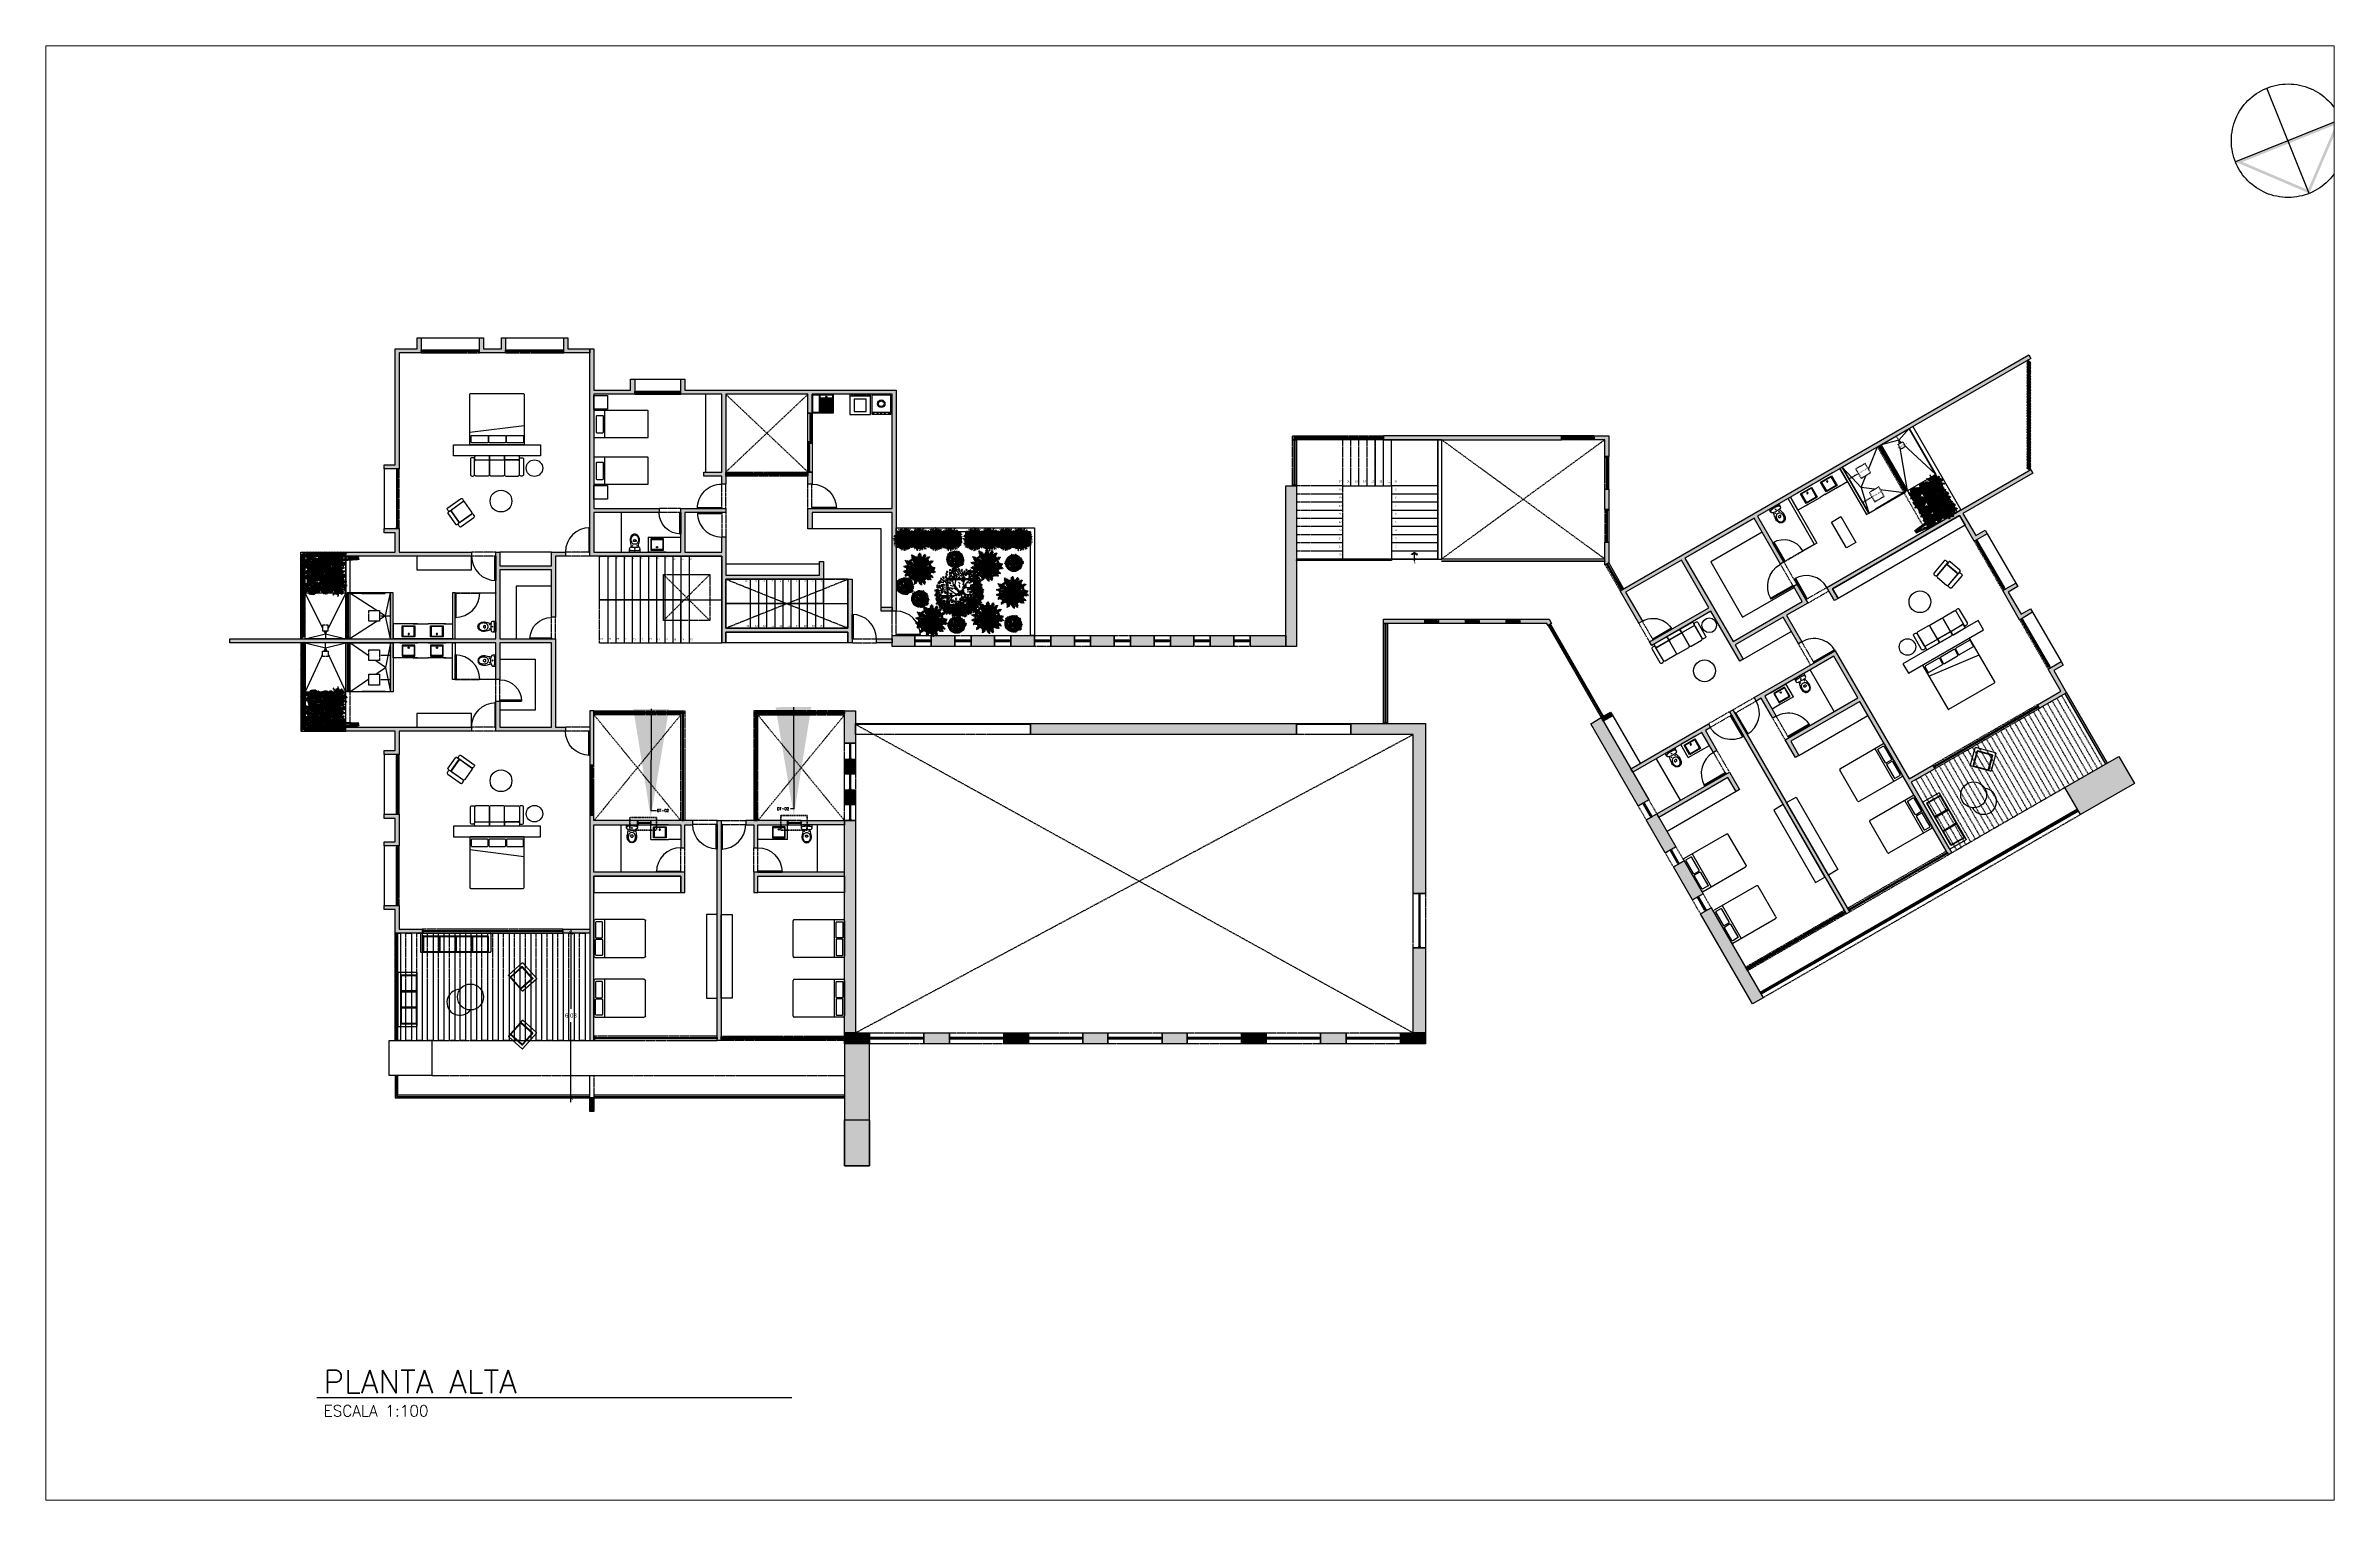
# Paper-space layout 'DOBLE CARTA P.A.' of a CAD drawing. Header units: metres, sheet in millimetres. Extents: x 1 to 422, y 1 to 269.
# The model-space entities are those that its viewports show. They can reach past a viewport. Long polylines and large blocks are cut down to what shows.
import ezdxf
from ezdxf import colors
from ezdxf.entities.mleader import LeaderData, LeaderLine
from ezdxf.math import Vec2, Vec3

# ---------------------------------------------------------------- set-up
doc = ezdxf.new("R2010")
doc.units = ezdxf.units.M
doc.header["$LTSCALE"] = 10
doc.header["$PDMODE"] = 35
for name, pattern in [('AG-FP-01$0$DASH2', [0.375, 0.25, -0.125]), ('HIDDEN', [9.525, 6.35, -3.175]), ('HIDDENX2', [0.75, 0.5, -0.25])]:
    doc.linetypes.add(name, pattern=pattern)
for name, color, linetype, lineweight in [('A-----DIP', 1, 'Continuous', 9), ('A-ANNO-NOTE', 3, 'Continuous', 0), ('A-ANNO-SIMB-CALLOUT', 30, 'Continuous', 5), ('Vegetation - Trees', 64, 'Continuous', 30)]:
    doc.layers.add(name, color=color, linetype=linetype, lineweight=lineweight)
for name, color, linetype in [('A-ANNO-TEXT', 3, 'Continuous'), ('A-COLS', 6, 'Continuous'), ('A-COLS-PATT+', 8, 'Continuous'), ('A-DOOR', 1, 'Continuous'), ('A-ELEV0', 7, 'Continuous'), ('A-FLOR-HRAL', 1, 'Continuous'), ('A-FLOR-LEVL', 2, 'Continuous'), ('A-FURN', 1, 'Continuous'), ('A-FURN-FIXD', 8, 'Continuous'), ('A-GLAZ', 150, 'Continuous'), ('A-PROJ+', 1, 'HIDDEN'), ('A-SIGN', 3, 'Continuous'), ('A-STAI', 5, 'Continuous'), ('A-WALL', 6, 'Continuous'), ('A-WALL-PATT', 8, 'Continuous'), ('A_CRISTAL', 150, 'Continuous'), ('AG-FP-01$0$A-DOOR-1', 1, 'Continuous'), ('AG-FP-01$0$A-HEAD-2', 2, 'AG-FP-01$0$DASH2'), ('G+E_Fach 1', 7, 'Continuous'), ('G+E_Madera', 35, 'Continuous'), ('L-PLNT', 66, 'Continuous'), ('L-PLNT-TREE', 66, 'Continuous')]:
    doc.layers.add(name, color=color, linetype=linetype)
doc.styles.add('ACABADOS', font='arial.ttf')
doc.styles.add('AG-FP-01$0$spa-fp01$0$WATG_Default', font='SIMPLEX.SHX', dxfattribs={"width": 0.8})
doc.styles.add('arial', font='arial.ttf')
doc.styles.add('SANSERIF', font='sanss___.ttf', dxfattribs={"width": 1.2, "height": 0.15})
doc.styles.add('{18b73a54-fa43-428c-adcb-c1c7bbdf2c84}', font='Simplex.shx')
doc.dimstyles.new('100', dxfattribs={"dimtxt": 0.16, "dimasz": 0.14, "dimexe": 0.16, "dimexo": 0.01, "dimgap": 0.16, "dimtad": 0, "dimtih": 1, "dimtoh": 1, "dimzin": 1, "dimdsep": 46, "dimtxsty": 'ACABADOS', "dimblk": 'ARCHTICK', "dimcen": 0.16, "dimdle": 0.16, "dimclrd": 1, "dimclre": 8, "dimclrt": 2, "dimadec": 1, "dimazin": 0, "dimtp": 1.2, "dimtm": 0.6, "dimtfac": 1, "dimtix": 1, "dimtmove": 2, "dimatfit": 3, "dimldrblk": 'ARCHTICK', "dimfxl": 1, "dimtolj": 1, "dimtzin": 1, "dimarcsym": 0})

# ---------------------------------------------------------------- blocks, each defined once
blk = doc.blocks.new('*U541')
blk.add_lwpolyline([(2200, 248), (2200, 1248), (2160, 1248), (2160, 248)], close=True)
at = {"layer": 'AG-FP-01$0$A-DOOR-1'}
blk.add_arc((2200, 248), 1000, 90, 180, dxfattribs=at)
at = {"layer": 'AG-FP-01$0$A-HEAD-2'}
for p, q in [((2200, 248), (1200, 248)), ((2200, 89), (1200, 89))]:
    blk.add_line(p, q, dxfattribs=at)
at = {"style": 'AG-FP-01$0$spa-fp01$0$WATG_Default', "width": 0.8, "flags": 9}
for tag, p in [('DOORNUMBER', (495, -80)), ('ROOMNAME', (495, -84)), ('ROOMNUMBER', (495, -88)), ('DOORTYPE', (495, -92)), ('DOORMATERIAL', (495, -96)), ('DOORFINISH', (495, -101)), ('FRAMEMATERIAL', (495, -105)), ('FRAMEFINISH', (495, -109)), ('DETAILHEAD', (495, -113)), ('DETAILJAMB', (495, -117)), ('DETAILMUNTIN', (495, -121)), ('THRESHOLDMATERIAL', (495, -125)), ('THRESHOLDDETAIL', (495, -129)), ('FIRERATING', (495, -133)), ('GLAZING', (495, -137)), ('LOUVER', (495, -141)), ('CLOSER', (495, -145)), ('PANICHARDWARE', (495, -150)), ('HARDWARESET', (495, -154)), ('REMARKS', (495, -158)), ('REVISION', (495, -162))]:
    blk.add_attdef(tag, p, '', height=2.38, dxfattribs=at)
blk = doc.blocks.new('A$C4432dc5d')
at = {"layer": 'A-FURN', "ltscale": 0.01}
for p, q in [((0, 0.68), (0, 0.02)), ((1.98, 0.7), (0.02, 0.7)), ((1.98, 0), (0.02, 0)), ((0.1, 0.58), (0.1, 0)), ((1.88, 0.6), (0.12, 0.6)), ((0.12, 0.56), (0.12, 0.04)), ((0.66, 0.58), (0.14, 0.58)), ((0.66, 0.02), (0.14, 0.02)), ((0.68, 0.56), (0.68, 0.04)), ((0.7, 0.6), (0.7, 0)), ((0.72, 0.56), (0.72, 0.04)), ((1.26, 0.58), (0.74, 0.58)), ((1.26, 0.02), (0.74, 0.02)), ((1.28, 0.56), (1.28, 0.04)), ((1.3, 0.6), (1.3, 0)), ((1.32, 0.56), (1.32, 0.04)), ((1.86, 0.58), (1.34, 0.58)), ((1.86, 0.02), (1.34, 0.02)), ((1.88, 0.56), (1.88, 0.04)), ((1.9, 0.58), (1.9, 0)), ((2, 0.68), (2, 0.02))]:
    blk.add_line(p, q, dxfattribs=at)
for centre, start, end in [((0.02, 0.68), 90, 180), ((0.02, 0.02), 180, 270), ((0.12, 0.58), 90, 180), ((0.14, 0.56), 90, 180), ((0.14, 0.04), 180, 270), ((0.66, 0.56), 0, 90), ((0.66, 0.04), 270, 0), ((0.74, 0.56), 90, 180), ((0.74, 0.04), 180, 270), ((1.26, 0.56), 0, 90), ((1.26, 0.04), 270, 0), ((1.34, 0.56), 90, 180), ((1.34, 0.04), 180, 270), ((1.86, 0.56), 0, 90), ((1.86, 0.04), 270, 0), ((1.88, 0.58), 0, 90), ((1.98, 0.68), 0, 90), ((1.98, 0.02), 270, 0)]:
    blk.add_arc(centre, 0.02, start, end, dxfattribs=at)
blk = doc.blocks.new('*U445')
at = {"layer": 'A-GLAZ', "ltscale": 0.01}
for p, q in [((0.017996, 0.000025), (0.018745, 0.000025)), ((0.017996, 0), (0.018745, 0)), ((0.018745, -0.000025), (0.017996, -0.000025))]:
    blk.add_line(p, q, dxfattribs=at)
for points in [[(0.017946, -0.000025), (0.017996, -0.000025), (0.017996, 0.000025), (0.017946, 0.000025)], [(0.018795, -0.000025), (0.018745, -0.000025), (0.018745, 0.000025), (0.018795, 0.000025)]]:
    blk.add_lwpolyline(points, close=True, dxfattribs=at)
blk = doc.blocks.new('*U383')
at = {"layer": 'A-GLAZ', "ltscale": 0.01}
for p, q in [((0.012731, 0.000025), (0.016831, 0.000025)), ((0.012731, 0), (0.016831, 0)), ((0.016831, -0.000025), (0.012731, -0.000025))]:
    blk.add_line(p, q, dxfattribs=at)
for points in [[(0.012681, -0.000025), (0.012731, -0.000025), (0.012731, 0.000025), (0.012681, 0.000025)], [(0.016881, -0.000025), (0.016831, -0.000025), (0.016831, 0.000025), (0.016881, 0.000025)]]:
    blk.add_lwpolyline(points, close=True, dxfattribs=at)
blk = doc.blocks.new('Mure02pl')
at = {"layer": 'A-FURN', "ltscale": 0.01}
for p, q in [((-0.7, -1.878), (-0.7, -0.073)), ((-0.7, -0.414), (0.7, -0.414)), ((-0.653, -0.025), (0.652, -0.025)), ((0.7, -0.073), (0.7, -1.878)), ((0.652, -1.925), (-0.653, -1.925))]:
    blk.add_line(p, q, dxfattribs=at)
for points in [[(-0.052, -0.34), (-0.59, -0.34, -0.414214), (-0.619, -0.311), (-0.619, -0.111, -0.414214), (-0.59, -0.083), (-0.052, -0.083, -0.414214), (-0.023, -0.111), (-0.023, -0.311, -0.414214)], [(0.052, -0.34), (0.59, -0.34, 0.414214), (0.619, -0.311), (0.619, -0.111, 0.414214), (0.59, -0.083), (0.052, -0.083, 0.414214), (0.023, -0.111), (0.023, -0.311, 0.414214)]]:
    blk.add_lwpolyline(points, format="xyb", close=True, dxfattribs=at)
for centre, start, end in [((-0.653, -0.073), 90, 180), ((0.652, -0.073), 0, 90), ((-0.653, -1.878), 180, 270), ((0.652, -1.878), 270, 0)]:
    blk.add_arc(centre, 0.0475, start, end, dxfattribs=at)
blk = doc.blocks.new('*U397')
blk.add_lwpolyline([(1250, 142), (1250, 1092), (1290, 1092), (1290, 142)], close=True)
at = {"layer": 'AG-FP-01$0$A-DOOR-1'}
blk.add_arc((1250, 142), 950, 0, 90, dxfattribs=at)
at = {"layer": 'AG-FP-01$0$A-HEAD-2'}
for p, q in [((1250, 142), (2200, 142)), ((1250, -14), (2200, -14))]:
    blk.add_line(p, q, dxfattribs=at)
at = {"style": 'AG-FP-01$0$spa-fp01$0$WATG_Default', "width": 0.8, "flags": 9}
for tag, p in [('DOORNUMBER', (495, -80)), ('ROOMNAME', (495, -84)), ('ROOMNUMBER', (495, -88)), ('DOORTYPE', (495, -92)), ('DOORMATERIAL', (495, -96)), ('DOORFINISH', (495, -101)), ('FRAMEMATERIAL', (495, -105)), ('FRAMEFINISH', (495, -109)), ('DETAILHEAD', (495, -113)), ('DETAILJAMB', (495, -117)), ('DETAILMUNTIN', (495, -121)), ('THRESHOLDMATERIAL', (495, -125)), ('THRESHOLDDETAIL', (495, -129)), ('FIRERATING', (495, -133)), ('GLAZING', (495, -137)), ('LOUVER', (495, -141)), ('CLOSER', (495, -145)), ('PANICHARDWARE', (495, -150)), ('HARDWARESET', (495, -154)), ('REMARKS', (495, -158)), ('REVISION', (495, -162))]:
    blk.add_attdef(tag, p, '', height=2.38, dxfattribs=at)
blk = doc.blocks.new('SAPLS501')
at = {"layer": 'A-FURN-FIXD', "ltscale": 0.01}
for p, q in [((-0.324, 0), (0.324, 0)), ((0.324, -0.55), (-0.324, -0.55)), ((-0.214, -0.101), (0.203, -0.101)), ((-0.214, -0.461), (-0.214, -0.101)), ((0.203, -0.461), (-0.214, -0.461)), ((0.203, -0.101), (0.203, -0.461))]:
    blk.add_line(p, q, dxfattribs=at)
blk.add_lwpolyline([(0.228, -0.076), (-0.239, -0.076), (-0.239, -0.486), (0.228, -0.486)], close=True, dxfattribs=at)
blk.add_circle((0, -0.178), 0.0254, dxfattribs=at)
blk = doc.blocks.new('vvv')
at = {"layer": 'A-FURN-FIXD', "ltscale": 0.01}
for p, q in [((320.633, 362.192), (320.622, 362.192)), ((320.633, 362.192), (320.644, 362.192)), ((320.585, 361.809), (320.585, 361.829)), ((320.681, 361.809), (320.681, 361.829))]:
    blk.add_line(p, q, dxfattribs=at)
blk.add_lwpolyline([(320.47, 361.874, -0.0164), (320.511, 362.052, -0.014244), (320.487, 362.056, -0.379899), (320.43, 362.12), (320.43, 362.192, -0.414214), (320.47, 362.232), (320.633, 362.232), (320.795, 362.232, -0.414214), (320.835, 362.192), (320.835, 362.12, -0.379899), (320.779, 362.056, -0.014244), (320.755, 362.052, -0.0164), (320.796, 361.874, -0.034533), (320.808, 361.792, -0.180901), (320.751, 361.619, -0.210568), (320.633, 361.567, -0.210568), (320.515, 361.619, -0.180901), (320.458, 361.792, -0.034533)], format="xyb", close=True, dxfattribs=at)
for centre, radius in [((320.553, 361.992), 0.0075), ((320.633, 362.11), 0.0135), ((320.633, 362.11), 0.0135), ((320.713, 361.992), 0.0075)]:
    blk.add_circle(centre, radius, dxfattribs=at)
for centre, radius, start, end in [((320.493, 362.143), 0.04, 96.27189, 180), ((320.493, 362.136), 0.04, 96.21414, 169.75716), ((320.633, 361.031), 1.154, 90.00081, 97.20302), ((320.633, 361.034), 1.157, 90.00079, 97.14086), ((320.745, 361.764), 0.25, 152.59732, 168.38048), ((320.633, 363.451), 1.404, 264.99864, 270), ((320.626, 361.826), 0.116, 96.24191, 152.59732), ((320.633, 361.762), 0.18, 90, 96.24191), ((320.633, 361.034), 1.157, 82.85914, 89.99921), ((320.633, 361.031), 1.154, 82.79698, 89.99919), ((320.633, 363.451), 1.404, 270, 275.00136), ((320.633, 361.762), 0.18, 83.75809, 90), ((320.64, 361.826), 0.116, 27.40268, 83.75809), ((320.521, 361.764), 0.25, 11.61952, 27.40268), ((320.772, 362.143), 0.04, 0, 83.72811), ((320.773, 362.136), 0.04, 10.24284, 83.78586), ((320.712, 361.771), 0.216, 168.38048, 209.11615), ((320.633, 361.727), 0.126, 209.11615, 270), ((320.6, 361.829), 0.015, 96.64916, 180), ((320.615, 361.809), 0.03, 180, 233.1301), ((320.633, 361.833), 0.06, 233.1301, 270), ((320.633, 361.546), 0.3, 90, 96.64916), ((320.633, 361.546), 0.3, 83.35084, 90), ((320.633, 361.833), 0.06, 270, 306.8699), ((320.633, 361.727), 0.126, 270, 330.88385), ((320.666, 361.829), 0.015, 0, 83.35084), ((320.651, 361.809), 0.03, 306.8699, 0), ((320.554, 361.771), 0.216, 330.88385, 11.61952)]:
    blk.add_arc(centre, radius, start, end, dxfattribs=at)
blk = doc.blocks.new('*U443')
blk.add_lwpolyline([(1250, -65), (1250, -1015), (1290, -1015), (1290, -65)], close=True)
at = {"layer": 'AG-FP-01$0$A-DOOR-1'}
blk.add_arc((1250, -65), 950, 270, 0, dxfattribs=at)
at = {"layer": 'AG-FP-01$0$A-HEAD-2'}
for p, q in [((1250, 91), (2200, 91)), ((1250, -65), (2200, -65))]:
    blk.add_line(p, q, dxfattribs=at)
at = {"style": 'AG-FP-01$0$spa-fp01$0$WATG_Default', "width": 0.8, "flags": 9}
for tag, p in [('DOORNUMBER', (495, -80)), ('ROOMNAME', (495, -84)), ('ROOMNUMBER', (495, -88)), ('DOORTYPE', (495, -92)), ('DOORMATERIAL', (495, -96)), ('DOORFINISH', (495, -101)), ('FRAMEMATERIAL', (495, -105)), ('FRAMEFINISH', (495, -109)), ('DETAILHEAD', (495, -113)), ('DETAILJAMB', (495, -117)), ('DETAILMUNTIN', (495, -121)), ('THRESHOLDMATERIAL', (495, -125)), ('THRESHOLDDETAIL', (495, -129)), ('FIRERATING', (495, -133)), ('GLAZING', (495, -137)), ('LOUVER', (495, -141)), ('CLOSER', (495, -145)), ('PANICHARDWARE', (495, -150)), ('HARDWARESET', (495, -154)), ('REMARKS', (495, -158)), ('REVISION', (495, -162))]:
    blk.add_attdef(tag, p, '', height=2.38, dxfattribs=at)
blk = doc.blocks.new('*U386')
at = {"layer": 'A-GLAZ', "ltscale": 0.01}
for p, q in [((0.012731, 0.000025), (0.016831, 0.000025)), ((0.012731, 0), (0.016831, 0)), ((0.016831, -0.000025), (0.012731, -0.000025))]:
    blk.add_line(p, q, dxfattribs=at)
for points in [[(0.012681, -0.000025), (0.012731, -0.000025), (0.012731, 0.000025), (0.012681, 0.000025)], [(0.016881, -0.000025), (0.016831, -0.000025), (0.016831, 0.000025), (0.016881, 0.000025)]]:
    blk.add_lwpolyline(points, close=True, dxfattribs=at)
blk = doc.blocks.new('A$C467967CC')
at = {"layer": 'A-FURN', "ltscale": 0.01}
blk.add_line((0.47, 0), (0.719, 2), dxfattribs=at)
blk.add_lwpolyline([(1.867, 2), (0.03, 2, 0.414214), (0, 1.97), (0, 0.03, 0.414214), (0.03, 0), (1.867, 0, 0.414214), (1.897, 0.03), (1.897, 1.97)], format="xyb", dxfattribs=at)
for points in [[(0.351, 1.379), (0.351, 1.944, 0.414214), (0.321, 1.974), (0.111, 1.974, 0.414214), (0.081, 1.944), (0.081, 1.379, 0.414214), (0.111, 1.349), (0.321, 1.349, 0.414214)], [(0.351, 0.727), (0.351, 1.292, 0.414214), (0.321, 1.322), (0.111, 1.322, 0.414214), (0.081, 1.292), (0.081, 0.727, 0.414214), (0.111, 0.697), (0.321, 0.697, 0.414214)], [(0.351, 0.078), (0.351, 0.643, 0.414214), (0.321, 0.673), (0.111, 0.673, 0.414214), (0.081, 0.643), (0.081, 0.078, 0.414214), (0.111, 0.048), (0.321, 0.048, 0.414214)]]:
    blk.add_lwpolyline(points, format="xyb", close=True, dxfattribs=at)
blk.add_arc((1.867, 1.97), 0.0299, 0, 90, dxfattribs=at)
blk = doc.blocks.new('A$C3C6157D7')
at = {"layer": 'A-FURN', "ltscale": 0.01}
for points in [[(0, 0.05, 0.414214), (0.05, 0), (0.1, 0, 0.414214), (0.15, 0.05), (0.15, 0.625, 0.414214), (0.1, 0.675), (0.083, 0.675), (0.05, 0.675, 0.414214), (0, 0.625)], [(0.15, 0.635), (0.15, 0.705, -0.414214), (0.19, 0.745), (0.66, 0.745, -0.414214), (0.7, 0.705), (0.7, 0.635, -0.414214), (0.66, 0.595), (0.19, 0.595, -0.414214)], [(0.65, 0.595, -0.414214), (0.7, 0.545), (0.7, 0.05, -0.414214), (0.65, 0), (0.2, 0, -0.414214), (0.15, 0.05), (0.15, 0.545, -0.414214), (0.2, 0.595)], [(1.25, 0.635, -0.414214), (1.21, 0.595), (0.74, 0.595, -0.414214), (0.7, 0.635), (0.7, 0.705, -0.414214), (0.74, 0.745), (1.21, 0.745, -0.414214), (1.25, 0.705)], [(0.75, 0.595, 0.414214), (0.7, 0.545), (0.7, 0.05, 0.414214), (0.75, 0), (1.2, 0, 0.414214), (1.25, 0.05), (1.25, 0.545, 0.414214), (1.2, 0.595)], [(1.8, 0.635, -0.414214), (1.76, 0.595), (1.29, 0.595, -0.414214), (1.25, 0.635), (1.25, 0.705, -0.414214), (1.29, 0.745), (1.76, 0.745, -0.414214), (1.8, 0.705)], [(1.3, 0.595, 0.414214), (1.25, 0.545), (1.25, 0.05, 0.414214), (1.3, 0), (1.75, 0, 0.414214), (1.8, 0.05), (1.8, 0.545, 0.414214), (1.75, 0.595)], [(1.95, 0.05, -0.414214), (1.9, 0), (1.85, 0, -0.414214), (1.8, 0.05), (1.8, 0.625, -0.414214), (1.85, 0.675), (1.867, 0.675), (1.9, 0.675, -0.414214), (1.95, 0.625)]]:
    blk.add_lwpolyline(points, format="xyb", close=True, dxfattribs=at)
blk = doc.blocks.new('A$C181679DD')
at = {"layer": 'A-FURN', "ltscale": 0.01}
for points in [[(0, 0.695, -0.414214), (0.05, 0.745), (0.1, 0.745, -0.414214), (0.15, 0.695), (0.15, 0.12, -0.414214), (0.1, 0.07), (0.083, 0.07), (0.05, 0.07, -0.414214), (0, 0.12)], [(0.65, 0.15, 0.414214), (0.7, 0.2), (0.7, 0.695, 0.414214), (0.65, 0.745), (0.2, 0.745, 0.414214), (0.15, 0.695), (0.15, 0.2, 0.414214), (0.2, 0.15)], [(0.15, 0.11), (0.15, 0.04, 0.414214), (0.19, 0), (0.66, 0, 0.414214), (0.7, 0.04), (0.7, 0.11, 0.414214), (0.66, 0.15), (0.19, 0.15, 0.414214)], [(0.85, 0.695, 0.414214), (0.8, 0.745), (0.75, 0.745, 0.414214), (0.7, 0.695), (0.7, 0.12, 0.414214), (0.75, 0.07), (0.767, 0.07), (0.8, 0.07, 0.414214), (0.85, 0.12)]]:
    blk.add_lwpolyline(points, format="xyb", close=True, dxfattribs=at)
blk = doc.blocks.new('*U390')
at = {"layer": 'A-GLAZ', "ltscale": 0.01}
for p, q in [((0.012204, 0.000025), (0.016561, 0.000025)), ((0.012204, 0), (0.016561, 0)), ((0.016561, -0.000025), (0.012204, -0.000025))]:
    blk.add_line(p, q, dxfattribs=at)
for points in [[(0.012154, -0.000025), (0.012204, -0.000025), (0.012204, 0.000025), (0.012154, 0.000025)], [(0.016611, -0.000025), (0.016561, -0.000025), (0.016561, 0.000025), (0.016611, 0.000025)]]:
    blk.add_lwpolyline(points, close=True, dxfattribs=at)
blk = doc.blocks.new('*U125')
at = {"layer": 'Vegetation - Trees'}
for p, q in [((-5, 11), (-3, 12)), ((-5, 8), (-1, 9)), ((-5, 7), (-1, 8)), ((-4, 5), (0, 6)), ((-4, 3), (1, 5)), ((-4, 3), (1, 5)), ((-3, 0), (2, 2)), ((-3, 0), (2, 2)), ((-3, 0), (2, 2)), ((-2, -2), (3, 0)), ((-1, -4), (4, -2)), ((0, -7), (4, -5)), ((0, -8), (5, -6)), ((2, -11), (5, -10)), ((4, -13), (4, -13))]:
    blk.add_line(p, q, dxfattribs=at)
blk.add_ellipse((0, 0), major_axis=(4.5, -12.6), ratio=0.207464, dxfattribs=at)
blk = doc.blocks.new('*U124')
at = {"layer": 'Vegetation - Trees'}
for p, q in [((-5, 11), (-3, 12)), ((-5, 8), (-1, 9)), ((-5, 7), (-1, 8)), ((-4, 5), (0, 6)), ((-4, 3), (1, 5)), ((-4, 3), (1, 5)), ((-3, 0), (2, 2)), ((-3, 0), (2, 2)), ((-3, 0), (2, 2)), ((-2, -2), (3, 0)), ((-1, -4), (4, -2)), ((0, -7), (4, -5)), ((0, -8), (5, -6)), ((2, -11), (5, -10)), ((4, -13), (4, -13))]:
    blk.add_line(p, q, dxfattribs=at)
blk.add_ellipse((0, 0), major_axis=(4.5, -12.6), ratio=0.207464, dxfattribs=at)
blk = doc.blocks.new('*U123')
at = {"layer": 'Vegetation - Trees'}
for p, q in [((-5, 11), (-3, 12)), ((-5, 8), (-1, 9)), ((-5, 7), (-1, 8)), ((-4, 5), (0, 6)), ((-4, 3), (1, 5)), ((-4, 3), (1, 5)), ((-3, 0), (2, 2)), ((-3, 0), (2, 2)), ((-3, 0), (2, 2)), ((-2, -2), (3, 0)), ((-1, -4), (4, -2)), ((0, -7), (4, -5)), ((0, -8), (5, -6)), ((2, -11), (5, -10)), ((4, -13), (4, -13))]:
    blk.add_line(p, q, dxfattribs=at)
blk.add_ellipse((0, 0), major_axis=(4.5, -12.6), ratio=0.207464, dxfattribs=at)
blk = doc.blocks.new('*U122')
at = {"layer": 'Vegetation - Trees'}
for p, q in [((-5, 11), (-3, 12)), ((-5, 8), (-1, 9)), ((-5, 7), (-1, 8)), ((-4, 5), (0, 6)), ((-4, 3), (1, 5)), ((-4, 3), (1, 5)), ((-3, 0), (2, 2)), ((-3, 0), (2, 2)), ((-3, 0), (2, 2)), ((-2, -2), (3, 0)), ((-1, -4), (4, -2)), ((0, -7), (4, -5)), ((0, -8), (5, -6)), ((2, -11), (5, -10)), ((4, -13), (4, -13))]:
    blk.add_line(p, q, dxfattribs=at)
blk.add_ellipse((0, 0), major_axis=(4.5, -12.6), ratio=0.207464, dxfattribs=at)
blk = doc.blocks.new('*U121')
at = {"layer": 'Vegetation - Trees'}
for p, q in [((-5, 11), (-3, 12)), ((-5, 8), (-1, 9)), ((-5, 7), (-1, 8)), ((-4, 5), (0, 6)), ((-4, 3), (1, 5)), ((-4, 3), (1, 5)), ((-3, 0), (2, 2)), ((-3, 0), (2, 2)), ((-3, 0), (2, 2)), ((-2, -2), (3, 0)), ((-1, -4), (4, -2)), ((0, -7), (4, -5)), ((0, -8), (5, -6)), ((2, -11), (5, -10)), ((4, -13), (4, -13))]:
    blk.add_line(p, q, dxfattribs=at)
blk.add_ellipse((0, 0), major_axis=(4.5, -12.6), ratio=0.207464, dxfattribs=at)
blk = doc.blocks.new('*U120')
at = {"layer": 'Vegetation - Trees'}
for p, q in [((-5, 11), (-3, 12)), ((-5, 8), (-1, 9)), ((-5, 7), (-1, 8)), ((-4, 5), (0, 6)), ((-4, 3), (1, 5)), ((-4, 3), (1, 5)), ((-3, 0), (2, 2)), ((-3, 0), (2, 2)), ((-3, 0), (2, 2)), ((-2, -2), (3, 0)), ((-1, -4), (4, -2)), ((0, -7), (4, -5)), ((0, -8), (5, -6)), ((2, -11), (5, -10)), ((4, -13), (4, -13))]:
    blk.add_line(p, q, dxfattribs=at)
blk.add_ellipse((0, 0), major_axis=(4.5, -12.6), ratio=0.207464, dxfattribs=at)
blk = doc.blocks.new('*U119')
at = {"layer": 'Vegetation - Trees'}
for p, q in [((-5, 11), (-3, 12)), ((-5, 8), (-1, 9)), ((-5, 7), (-1, 8)), ((-4, 5), (0, 6)), ((-4, 3), (1, 5)), ((-4, 3), (1, 5)), ((-3, 0), (2, 2)), ((-3, 0), (2, 2)), ((-3, 0), (2, 2)), ((-2, -2), (3, 0)), ((-1, -4), (4, -2)), ((0, -7), (4, -5)), ((0, -8), (5, -6)), ((2, -11), (5, -10)), ((4, -13), (4, -13))]:
    blk.add_line(p, q, dxfattribs=at)
blk.add_ellipse((0, 0), major_axis=(4.5, -12.6), ratio=0.207464, dxfattribs=at)
blk = doc.blocks.new('*U118')
at = {"layer": 'Vegetation - Trees'}
for p, q in [((-5, 11), (-3, 12)), ((-5, 8), (-1, 9)), ((-5, 7), (-1, 8)), ((-4, 5), (0, 6)), ((-4, 3), (1, 5)), ((-4, 3), (1, 5)), ((-3, 0), (2, 2)), ((-3, 0), (2, 2)), ((-3, 0), (2, 2)), ((-2, -2), (3, 0)), ((-1, -4), (4, -2)), ((0, -7), (4, -5)), ((0, -8), (5, -6)), ((2, -11), (5, -10)), ((4, -13), (4, -13))]:
    blk.add_line(p, q, dxfattribs=at)
at = {"layer": 'Vegetation - Trees', "extrusion": (0, 0, -1)}
blk.add_ellipse((0, 0), major_axis=(4.5, -12.6), ratio=0.207464, dxfattribs=at)
blk = doc.blocks.new('*U117')
at = {"layer": 'Vegetation - Trees'}
for p, q in [((-5, 11), (-3, 12)), ((-5, 8), (-1, 9)), ((-5, 7), (-1, 8)), ((-4, 5), (0, 6)), ((-4, 3), (1, 5)), ((-4, 3), (1, 5)), ((-3, 0), (2, 2)), ((-3, 0), (2, 2)), ((-3, 0), (2, 2)), ((-2, -2), (3, 0)), ((-1, -4), (4, -2)), ((0, -7), (4, -5)), ((0, -8), (5, -6)), ((2, -11), (5, -10)), ((4, -13), (4, -13))]:
    blk.add_line(p, q, dxfattribs=at)
at = {"layer": 'Vegetation - Trees', "extrusion": (0, 0, -1)}
blk.add_ellipse((0, 0), major_axis=(4.5, -12.6), ratio=0.207464, dxfattribs=at)
blk = doc.blocks.new('*U116')
at = {"layer": 'Vegetation - Trees'}
for p, q in [((-5, 11), (-3, 12)), ((-5, 8), (-1, 9)), ((-5, 7), (-1, 8)), ((-4, 5), (0, 6)), ((-4, 3), (1, 5)), ((-4, 3), (1, 5)), ((-3, 0), (2, 2)), ((-3, 0), (2, 2)), ((-3, 0), (2, 2)), ((-2, -2), (3, 0)), ((-1, -4), (4, -2)), ((0, -7), (4, -5)), ((0, -8), (5, -6)), ((2, -11), (5, -10)), ((4, -13), (4, -13))]:
    blk.add_line(p, q, dxfattribs=at)
at = {"layer": 'Vegetation - Trees', "extrusion": (0, 0, -1)}
blk.add_ellipse((0, 0), major_axis=(4.5, -12.6), ratio=0.207464, dxfattribs=at)
blk = doc.blocks.new('*U115')
at = {"layer": 'Vegetation - Trees'}
for p, q in [((-5, 11), (-3, 12)), ((-5, 8), (-1, 9)), ((-5, 7), (-1, 8)), ((-4, 5), (0, 6)), ((-4, 3), (1, 5)), ((-4, 3), (1, 5)), ((-3, 0), (2, 2)), ((-3, 0), (2, 2)), ((-3, 0), (2, 2)), ((-2, -2), (3, 0)), ((-1, -4), (4, -2)), ((0, -7), (4, -5)), ((0, -8), (5, -6)), ((2, -11), (5, -10)), ((4, -13), (4, -13))]:
    blk.add_line(p, q, dxfattribs=at)
at = {"layer": 'Vegetation - Trees', "extrusion": (0, 0, -1)}
blk.add_ellipse((0, 0), major_axis=(4.5, -12.6), ratio=0.207464, dxfattribs=at)
blk = doc.blocks.new('*U114')
at = {"layer": 'Vegetation - Trees'}
for p, q in [((-5, 11), (-3, 12)), ((-5, 8), (-1, 9)), ((-5, 7), (-1, 8)), ((-4, 5), (0, 6)), ((-4, 3), (1, 5)), ((-4, 3), (1, 5)), ((-3, 0), (2, 2)), ((-3, 0), (2, 2)), ((-3, 0), (2, 2)), ((-2, -2), (3, 0)), ((-1, -4), (4, -2)), ((0, -7), (4, -5)), ((0, -8), (5, -6)), ((2, -11), (5, -10)), ((4, -13), (4, -13))]:
    blk.add_line(p, q, dxfattribs=at)
at = {"layer": 'Vegetation - Trees', "extrusion": (0, 0, -1)}
blk.add_ellipse((0, 0), major_axis=(4.5, -12.6), ratio=0.207464, dxfattribs=at)
blk = doc.blocks.new('*U113')
at = {"layer": 'Vegetation - Trees'}
for p, q in [((-5, 11), (-3, 12)), ((-5, 8), (-1, 9)), ((-5, 7), (-1, 8)), ((-4, 5), (0, 6)), ((-4, 3), (1, 5)), ((-4, 3), (1, 5)), ((-3, 0), (2, 2)), ((-3, 0), (2, 2)), ((-3, 0), (2, 2)), ((-2, -2), (3, 0)), ((-1, -4), (4, -2)), ((0, -7), (4, -5)), ((0, -8), (5, -6)), ((2, -11), (5, -10)), ((4, -13), (4, -13))]:
    blk.add_line(p, q, dxfattribs=at)
at = {"layer": 'Vegetation - Trees', "extrusion": (0, 0, -1)}
blk.add_ellipse((0, 0), major_axis=(4.5, -12.6), ratio=0.207464, dxfattribs=at)
blk = doc.blocks.new('*U112')
at = {"layer": 'Vegetation - Trees'}
for p, q in [((-5, 11), (-3, 12)), ((-5, 8), (-1, 9)), ((-5, 7), (-1, 8)), ((-4, 5), (0, 6)), ((-4, 3), (1, 5)), ((-4, 3), (1, 5)), ((-3, 0), (2, 2)), ((-3, 0), (2, 2)), ((-3, 0), (2, 2)), ((-2, -2), (3, 0)), ((-1, -4), (4, -2)), ((0, -7), (4, -5)), ((0, -8), (5, -6)), ((2, -11), (5, -10)), ((4, -13), (4, -13))]:
    blk.add_line(p, q, dxfattribs=at)
at = {"layer": 'Vegetation - Trees', "extrusion": (0, 0, -1)}
blk.add_ellipse((0, 0), major_axis=(4.5, -12.6), ratio=0.207464, dxfattribs=at)
blk = doc.blocks.new('*U111')
at = {"layer": 'Vegetation - Trees'}
for p, q in [((-5, 11), (-3, 12)), ((-5, 8), (-1, 9)), ((-5, 7), (-1, 8)), ((-4, 5), (0, 6)), ((-4, 3), (1, 5)), ((-4, 3), (1, 5)), ((-3, 0), (2, 2)), ((-3, 0), (2, 2)), ((-3, 0), (2, 2)), ((-2, -2), (3, 0)), ((-1, -4), (4, -2)), ((0, -7), (4, -5)), ((0, -8), (5, -6)), ((2, -11), (5, -10)), ((4, -13), (4, -13))]:
    blk.add_line(p, q, dxfattribs=at)
at = {"layer": 'Vegetation - Trees', "extrusion": (0, 0, -1)}
blk.add_ellipse((0, 0), major_axis=(4.5, -12.6), ratio=0.207464, dxfattribs=at)
blk = doc.blocks.new('*U110')
at = {"layer": 'Vegetation - Trees'}
for p, q in [((-5, 11), (-3, 12)), ((-5, 8), (-1, 9)), ((-5, 7), (-1, 8)), ((-4, 5), (0, 6)), ((-4, 3), (1, 5)), ((-4, 3), (1, 5)), ((-3, 0), (2, 2)), ((-3, 0), (2, 2)), ((-3, 0), (2, 2)), ((-2, -2), (3, 0)), ((-1, -4), (4, -2)), ((0, -7), (4, -5)), ((0, -8), (5, -6)), ((2, -11), (5, -10)), ((4, -13), (4, -13))]:
    blk.add_line(p, q, dxfattribs=at)
blk.add_ellipse((0, 0), major_axis=(4.5, -12.6), ratio=0.207464, dxfattribs=at)
blk = doc.blocks.new('*U108')
at = {"layer": 'Vegetation - Trees'}
for p, q in [((-5, 11), (-3, 12)), ((-5, 8), (-1, 9)), ((-5, 7), (-1, 8)), ((-4, 5), (0, 6)), ((-4, 3), (1, 5)), ((-4, 3), (1, 5)), ((-3, 0), (2, 2)), ((-3, 0), (2, 2)), ((-3, 0), (2, 2)), ((-2, -2), (3, 0)), ((-1, -4), (4, -2)), ((0, -7), (4, -5)), ((0, -8), (5, -6)), ((2, -11), (5, -10)), ((4, -13), (4, -13))]:
    blk.add_line(p, q, dxfattribs=at)
blk.add_ellipse((0, 0), major_axis=(4.5, -12.6), ratio=0.207464, dxfattribs=at)
blk = doc.blocks.new('*U107')
at = {"layer": 'Vegetation - Trees'}
for p, q in [((-5, 11), (-3, 12)), ((-5, 8), (-1, 9)), ((-5, 7), (-1, 8)), ((-4, 5), (0, 6)), ((-4, 3), (1, 5)), ((-4, 3), (1, 5)), ((-3, 0), (2, 2)), ((-3, 0), (2, 2)), ((-3, 0), (2, 2)), ((-2, -2), (3, 0)), ((-1, -4), (4, -2)), ((0, -7), (4, -5)), ((0, -8), (5, -6)), ((2, -11), (5, -10)), ((4, -13), (4, -13))]:
    blk.add_line(p, q, dxfattribs=at)
blk.add_ellipse((0, 0), major_axis=(4.5, -12.6), ratio=0.207464, dxfattribs=at)
blk = doc.blocks.new('*U106')
at = {"layer": 'Vegetation - Trees'}
for p, q in [((-5, 11), (-3, 12)), ((-5, 8), (-1, 9)), ((-5, 7), (-1, 8)), ((-4, 5), (0, 6)), ((-4, 3), (1, 5)), ((-4, 3), (1, 5)), ((-3, 0), (2, 2)), ((-3, 0), (2, 2)), ((-3, 0), (2, 2)), ((-2, -2), (3, 0)), ((-1, -4), (4, -2)), ((0, -7), (4, -5)), ((0, -8), (5, -6)), ((2, -11), (5, -10)), ((4, -13), (4, -13))]:
    blk.add_line(p, q, dxfattribs=at)
blk.add_ellipse((0, 0), major_axis=(4.5, -12.6), ratio=0.207464, dxfattribs=at)
blk = doc.blocks.new('*U105')
at = {"layer": 'Vegetation - Trees'}
for p, q in [((-5, 11), (-3, 12)), ((-5, 8), (-1, 9)), ((-5, 7), (-1, 8)), ((-4, 5), (0, 6)), ((-4, 3), (1, 5)), ((-4, 3), (1, 5)), ((-3, 0), (2, 2)), ((-3, 0), (2, 2)), ((-3, 0), (2, 2)), ((-2, -2), (3, 0)), ((-1, -4), (4, -2)), ((0, -7), (4, -5)), ((0, -8), (5, -6)), ((2, -11), (5, -10)), ((4, -13), (4, -13))]:
    blk.add_line(p, q, dxfattribs=at)
blk.add_ellipse((0, 0), major_axis=(4.5, -12.6), ratio=0.207464, dxfattribs=at)
blk = doc.blocks.new('*U104')
at = {"layer": 'Vegetation - Trees'}
for p, q in [((-5, 11), (-3, 12)), ((-5, 8), (-1, 9)), ((-5, 7), (-1, 8)), ((-4, 5), (0, 6)), ((-4, 3), (1, 5)), ((-4, 3), (1, 5)), ((-3, 0), (2, 2)), ((-3, 0), (2, 2)), ((-3, 0), (2, 2)), ((-2, -2), (3, 0)), ((-1, -4), (4, -2)), ((0, -7), (4, -5)), ((0, -8), (5, -6)), ((2, -11), (5, -10)), ((4, -13), (4, -13))]:
    blk.add_line(p, q, dxfattribs=at)
blk.add_ellipse((0, 0), major_axis=(4.5, -12.6), ratio=0.207464, dxfattribs=at)
blk = doc.blocks.new('*U109')
at = {"layer": 'Vegetation - Trees'}
for p, q in [((-5, 11), (-3, 12)), ((-5, 8), (-1, 9)), ((-5, 7), (-1, 8)), ((-4, 5), (0, 6)), ((-4, 3), (1, 5)), ((-4, 3), (1, 5)), ((-3, 0), (2, 2)), ((-3, 0), (2, 2)), ((-3, 0), (2, 2)), ((-2, -2), (3, 0)), ((-1, -4), (4, -2)), ((0, -7), (4, -5)), ((0, -8), (5, -6)), ((2, -11), (5, -10)), ((4, -13), (4, -13))]:
    blk.add_line(p, q, dxfattribs=at)
blk.add_ellipse((0, 0), major_axis=(4.5, -12.6), ratio=0.207464, dxfattribs=at)
blk = doc.blocks.new('JUNCO PLANTA')
at = {"layer": 'L-PLNT', "color": 61}
for points in [[(1270.503, 198.507), (1270.575, 198.485), (1270.756, 198.446)], [(1270.508, 198.54), (1270.605, 198.523), (1270.749, 198.449)], [(1270.519, 198.586), (1270.657, 198.525), (1270.758, 198.454)], [(1270.528, 198.563), (1270.703, 198.479), (1270.749, 198.457)], [(1270.58, 198.583), (1270.666, 198.508), (1270.754, 198.446)], [(1270.588, 198.63), (1270.678, 198.561), (1270.752, 198.458)], [(1270.591, 198.633), (1270.651, 198.536), (1270.747, 198.453)], [(1270.638, 198.636), (1270.705, 198.544), (1270.758, 198.449)], [(1270.642, 198.697), (1270.689, 198.554), (1270.75, 198.447)], [(1270.663, 198.686), (1270.731, 198.504), (1270.747, 198.456)], [(1270.671, 198.697), (1270.72, 198.612), (1270.756, 198.454)], [(1270.689, 198.703), (1270.696, 198.606), (1270.755, 198.455)], [(1270.722, 198.705), (1270.737, 198.632), (1270.758, 198.447)], [(1270.94, 198.657), (1270.88, 198.558), (1270.754, 198.447)], [(1270.877, 198.636), (1270.81, 198.544), (1270.758, 198.449)], [(1270.997, 198.586), (1270.859, 198.525), (1270.758, 198.454)], [(1270.883, 198.672), (1270.786, 198.504), (1270.76, 198.46)], [(1270.981, 198.584), (1270.915, 198.549), (1270.76, 198.446)], [(1270.828, 198.659), (1270.8, 198.549), (1270.761, 198.448)], [(1270.791, 198.694), (1270.796, 198.58), (1270.764, 198.458)], [(1270.928, 198.63), (1270.838, 198.561), (1270.764, 198.458)], [(1271.026, 198.518), (1270.886, 198.462), (1270.764, 198.44)], [(1271.007, 198.54), (1270.911, 198.523), (1270.766, 198.449)], [(1271.001, 198.558), (1270.921, 198.501), (1270.767, 198.449)], [(1270.852, 198.686), (1270.785, 198.504), (1270.768, 198.456)], [(1271.004, 198.527), (1270.821, 198.462), (1270.773, 198.444)], [(1270.481, 198.427), (1270.593, 198.454), (1270.76, 198.442)], [(1270.509, 198.375), (1270.697, 198.424), (1270.747, 198.436)], [(1270.557, 198.345), (1270.655, 198.403), (1270.754, 198.446)], [(1270.558, 198.295), (1270.636, 198.378), (1270.745, 198.441)], [(1270.596, 198.222), (1270.669, 198.353), (1270.75, 198.447)], [(1270.64, 198.207), (1270.666, 198.301), (1270.754, 198.438)], [(1270.65, 198.202), (1270.706, 198.282), (1270.755, 198.437)], [(1270.691, 198.177), (1270.744, 198.318), (1270.764, 198.44)], [(1270.922, 198.22), (1270.87, 198.324), (1270.754, 198.445)], [(1270.864, 198.21), (1270.781, 198.385), (1270.758, 198.431)], [(1270.969, 198.289), (1270.906, 198.33), (1270.76, 198.445)], [(1270.981, 198.476), (1270.867, 198.468), (1270.761, 198.448)], [(1270.81, 198.227), (1270.792, 198.34), (1270.761, 198.443)], [(1270.978, 198.397), (1270.865, 198.414), (1270.761, 198.443)], [(1270.771, 198.195), (1270.785, 198.308), (1270.763, 198.433)], [(1271.019, 198.352), (1270.884, 198.419), (1270.765, 198.45)], [(1270.991, 198.314), (1270.916, 198.377), (1270.767, 198.441)], [(1271.009, 198.438), (1270.896, 198.422), (1270.772, 198.442)], [(1270.996, 198.344), (1270.819, 198.424), (1270.773, 198.446)]]:
    blk.add_spline(points, degree=3, dxfattribs=at)
for points, knots in [([(1270.506, 198.536), (1270.544, 198.517), (1270.625, 198.478), (1270.712, 198.457), (1270.758, 198.446)], [0, 0, 0, 0, 0.469345, 1, 1, 1, 1]), ([(1270.693, 198.705), (1270.707, 198.666), (1270.739, 198.582), (1270.751, 198.493), (1270.758, 198.446)], [0, 0, 0, 0, 0.469345, 1, 1, 1, 1]), ([(1270.823, 198.705), (1270.808, 198.666), (1270.777, 198.582), (1270.764, 198.493), (1270.758, 198.446)], [0, 0, 0, 0, 0.469397, 1, 1, 1, 1]), ([(1270.758, 198.695), (1270.758, 198.635), (1270.758, 198.552), (1270.758, 198.469), (1270.758, 198.446)], [0, 0, 0, 0, 0.715137, 1, 1, 1, 1]), ([(1270.916, 198.662), (1270.895, 198.625), (1270.851, 198.547), (1270.791, 198.481), (1270.758, 198.446)], [0, 0, 0, 0, 0.469397, 1, 1, 1, 1]), ([(1271, 198.562), (1270.96, 198.548), (1270.875, 198.518), (1270.799, 198.471), (1270.759, 198.445)], [0, 0, 0, 0, 0.469345, 1, 1, 1, 1]), ([(1270.493, 198.406), (1270.534, 198.417), (1270.621, 198.44), (1270.711, 198.444), (1270.758, 198.446)], [0, 0, 0, 0, 0.469397, 1, 1, 1, 1]), ([(1270.51, 198.47), (1270.569, 198.464), (1270.652, 198.456), (1270.735, 198.448), (1270.758, 198.446)], [0, 0, 0, 0, 0.715137, 1, 1, 1, 1]), ([(1270.936, 198.271), (1270.894, 198.313), (1270.835, 198.371), (1270.775, 198.429), (1270.758, 198.446)], [0, 0, 0, 0, 0.715137, 1, 1, 1, 1]), ([(1270.898, 198.217), (1270.88, 198.255), (1270.842, 198.337), (1270.788, 198.408), (1270.758, 198.446)], [0, 0, 0, 0, 0.469397, 1, 1, 1, 1]), ([(1270.989, 198.31), (1270.951, 198.327), (1270.869, 198.364), (1270.797, 198.417), (1270.759, 198.446)], [0, 0, 0, 0, 0.469345, 1, 1, 1, 1])]:
    blk.add_open_spline(points, degree=3, knots=knots, dxfattribs=at)
at = {"layer": 'L-PLNT', "color": 39, "true_color": 0x473624}
for name, p, xscale, yscale, zscale, rotation in [('*U124', (1270.491, 198.526), -0.001213067589191029, 0.001213067589191029, 0.001213067589191029, 84.15093048697017), ('*U125', (1270.527, 198.556), -0.001213067589110181, 0.001213067589110181, 0.001213067589110181, 80.34624865467396), ('*U120', (1270.554, 198.484), -0.001213067589128253, 0.001213067589128253, 0.001213067589128253, 101.4914293999393), ('*U106', (1270.562, 198.561), 0.001213067589200504, 0.001213067589200504, 0.001213067589200504, 60.72488571668537), ('*U107', (1270.563, 198.513), 0.001213067589127255, 0.001213067589127255, 0.001213067589127255, 59.6171340437695), ('*U110', (1270.566, 198.644), -0.001213067589091745, 0.001213067589091745, 0.001213067589091745, 65.6917273433484), ('*U104', (1270.568, 198.594), -0.001213067589164313, 0.001213067589164313, 0.001213067589164313, 70.59416818701116), ('*U110', (1270.579, 198.657), 0.001213067589091745, 0.001213067589091745, 0.001213067589091745, 18.74647119705082), ('*U104', (1270.629, 198.65), 0.001213067589164313, 0.001213067589164313, 0.001213067589164313, 13.84403035338806), ('*U105', (1270.646, 198.565), 0.00121306758913117, 0.00121306758913117, 0.00121306758913117, 32.92293096809978), ('*U105', (1270.65, 198.569), -0.00121306758913117, 0.00121306758913117, 0.00121306758913117, 51.51526757229943), ('*U108', (1270.659, 198.507), 0.001213067589126227, 0.001213067589126227, 0.001213067589126227, 41.73751889170448), ('*U106', (1270.662, 198.652), -0.001213067589200504, 0.001213067589200504, 0.001213067589200504, 23.71331282371385), ('*U125', (1270.671, 198.686), 0.001213067589110181, 0.001213067589110181, 0.001213067589110181, 4.091949885725237), ('*U109', (1270.675, 198.705), -0.001213067589168475, 0.001213067589168475, 0.001213067589168475, 9.895458348216977), ('*U108', (1270.707, 198.551), -0.001213067589126227, 0.001213067589126227, 0.001213067589126227, 42.70067964869472), ('*U124', (1270.704, 198.719), 0.001213067589191029, 0.001213067589191029, 0.001213067589191029, 0.2872680534290367), ('*U107', (1270.71, 198.646), -0.001213067589127255, 0.001213067589127255, 0.001213067589127255, 24.82106449662966), ('*U120', (1270.74, 198.652), 0.001213067589128253, 0.001213067589128253, 0.001213067589128253, 342.9467691404599), ('*U119', (1270.738, 198.566), 0.001213067589188965, 0.001213067589188965, 0.001213067589188965, 350.6983654442693), ('*U121', (1270.79, 198.532), 0.001213067589132681, 0.001213067589132681, 0.001213067589132681, 311.8384583573174), ('*U121', (1270.804, 198.526), -0.001213067589132681, 0.001213067589132681, 0.001213067589132681, 358.0380031178779), ('*U123', (1270.822, 198.738), 0.001213067589192103, 0.001213067589192103, 0.001213067589192103, 307.068223601791), ('*U122', (1270.833, 198.627), -0.001213067589163074, 0.001213067589163074, 0.001213067589163074, 3.194777510619389), ('*U122', (1270.85, 198.619), 0.001213067589163074, 0.001213067589163074, 0.001213067589163074, 306.6816839645759), ('*U119', (1270.863, 198.507), -0.001213067589188965, 0.001213067589188965, 0.001213067589188965, 319.1780960309262), ('*U120', (1270.929, 198.564), -0.001213067589128253, 0.001213067589128253, 0.001213067589128253, 326.9296923347354), ('*U107', (1270.943, 198.537), 0.001213067589127255, 0.001213067589127255, 0.001213067589127255, 285.0553969785657), ('*U123', (1270.942, 198.682), -0.001213067589192103, 0.001213067589192103, 0.001213067589192103, 2.808237873404424), ('*U106', (1270.978, 198.504), 0.001213067589200504, 0.001213067589200504, 0.001213067589200504, 286.1631486514815), ('*U125', (1270.999, 198.533), -0.001213067589110181, 0.001213067589110181, 0.001213067589110181, 305.7845115894701), ('*U124', (1271.003, 198.579), -0.001213067589191029, 0.001213067589191029, 0.001213067589191029, 309.5891934217663), ('*U123', (1270.461, 198.411), -0.001213067589192103, 0.001213067589192103, 0.001213067589192103, 137.3699749386083), ('*U122', (1270.577, 198.371), -0.001213067589163074, 0.001213067589163074, 0.001213067589163074, 137.7565145758233), ('*U119', (1270.641, 198.477), -0.001213067589188965, 0.001213067589188965, 0.001213067589188965, 93.73983309613004), ('*U121', (1270.669, 198.422), -0.001213067589132681, 0.001213067589132681, 0.001213067589132681, 132.5997401830819), ('*U121', (1270.797, 198.362), 0.001213067589132681, 0.001213067589132681, 0.001213067589132681, 177.2767212921135), ('*U122', (1270.818, 198.259), 0.001213067589163074, 0.001213067589163074, 0.001213067589163074, 172.1199468993721), ('*U119', (1270.858, 198.376), 0.001213067589188965, 0.001213067589188965, 0.001213067589188965, 216.1366283790653), ('*U108', (1270.869, 198.408), -0.001213067589126227, 0.001213067589126227, 0.001213067589126227, 268.1389425834909), ('*U108', (1270.872, 198.473), 0.001213067589126227, 0.001213067589126227, 0.001213067589126227, 267.1757818265006), ('*U105', (1270.922, 198.442), 0.00121306758913117, 0.00121306758913117, 0.00121306758913117, 258.3611939028959), ('*U120', (1270.918, 198.313), 0.001213067589128253, 0.001213067589128253, 0.001213067589128253, 208.385032075256), ('*U105', (1270.922, 198.436), -0.00121306758913117, 0.00121306758913117, 0.00121306758913117, 276.9535305070955), ('*U123', (1270.922, 198.195), 0.001213067589192103, 0.001213067589192103, 0.001213067589192103, 172.5064865365871), ('*U107', (1270.935, 198.339), -0.001213067589127255, 0.001213067589127255, 0.001213067589127255, 250.2593274314258), ('*U106', (1270.973, 198.369), -0.001213067589200504, 0.001213067589200504, 0.001213067589200504, 249.15157575851), ('*U125', (1270.991, 198.339), 0.001213067589110181, 0.001213067589110181, 0.001213067589110181, 229.5302128205214), ('*U124', (1270.991, 198.292), 0.001213067589191029, 0.001213067589191029, 0.001213067589191029, 225.7255309882252), ('*U104', (1270.994, 198.394), 0.001213067589164313, 0.001213067589164313, 0.001213067589164313, 239.2822932881842), ('*U104', (1270.997, 198.477), -0.001213067589164313, 0.001213067589164313, 0.001213067589164313, 296.0324311218073), ('*U109', (1271.002, 198.323), -0.001213067589168475, 0.001213067589168475, 0.001213067589168475, 235.3337212830132), ('*U110', (1271.034, 198.425), 0.001213067589091745, 0.001213067589091745, 0.001213067589091745, 244.1847341318469), ('*U110', (1271.035, 198.443), -0.001213067589091745, 0.001213067589091745, 0.001213067589091745, 291.1299902781445)]:
    blk.add_blockref(name, p, dxfattribs=dict(at, xscale=xscale, yscale=yscale, zscale=zscale, rotation=rotation))
at = {"layer": 'L-PLNT', "color": 39, "true_color": 0x473624, "extrusion": (0, 0, -1)}
for name, p, xscale, yscale, zscale, rotation in [('*U118', (-1270.682, 198.706), -0.001213067589147491, 0.001213067589147491, 0.001213067589147491, 335.5887141966595), ('*U116', (-1270.686, 198.638), -0.001213067589116789, 0.001213067589116789, 0.001213067589116789, 350.5143203397991), ('*U115', (-1270.7, 198.539), -0.001213067589114517, 0.001213067589114517, 0.001213067589114517, 335.6422850391509), ('*U117', (-1270.722, 198.669), -0.001213067589192478, 0.001213067589192478, 0.001213067589192478, 349.4065686694113), ('*U114', (-1270.742, 198.56), -0.001213067589089982, 0.001213067589089982, 0.001213067589089982, 8.39393549245365), ('*U113', (-1270.779, 198.608), -0.001213067589096974, 0.001213067589096973, 0.001213067589096973, 17.20852341610161), ('*U111', (-1270.806, 198.717), -0.001213067589117766, 0.001213067589117766, 0.001213067589117766, 31.38498318462604), ('*U112', (-1270.833, 198.674), -0.001213067589155066, 0.001213067589155066, 0.001213067589155066, 36.2874240275043), ('*U114', (-1270.856, 198.507), 0.001213067589089982, 0.001213067589089982, 0.001213067589089982, 41.72960303235098), ('*U113', (-1270.869, 198.565), 0.001213067589096973, 0.001213067589096973, 0.001213067589096973, 32.91501510870307), ('*U112', (-1270.886, 198.65), 0.001213067589155066, 0.001213067589155066, 0.001213067589155066, 13.83611449730036), ('*U111', (-1270.936, 198.657), 0.001213067589117766, 0.001213067589117766, 0.001213067589117766, 18.73855534017861), ('*U117', (-1270.953, 198.561), 0.001213067589192478, 0.001213067589192478, 0.001213067589192478, 60.71696985539332), ('*U116', (-1270.952, 198.513), 0.001213067589116789, 0.001213067589116789, 0.001213067589116789, 59.60921818500561), ('*U118', (-1271.007, 198.554), 0.001213067589147491, 0.001213067589147491, 0.001213067589147491, 74.53482432814518), ('*U111', (-1270.531, 198.289), -0.001213067589117766, 0.001213067589117766, 0.001213067589117766, 256.8232461194222), ('*U112', (-1270.543, 198.339), -0.001213067589155066, 0.001213067589155066, 0.001213067589155066, 261.7256869623004), ('*U117', (-1270.624, 198.263), -0.001213067589192478, 0.001213067589192478, 0.001213067589192478, 214.8448316042075), ('*U113', (-1270.628, 198.347), -0.001213067589096973, 0.001213067589096973, 0.001213067589096973, 242.6467863508977), ('*U118', (-1270.627, 198.208), -0.001213067589147491, 0.001213067589147491, 0.001213067589147491, 201.0269771314556), ('*U118', (-1270.661, 198.192), 0.001213067589147491, 0.001213067589147491, 0.001213067589147491, 209.096561393349), ('*U116', (-1270.672, 198.259), -0.001213067589116789, 0.001213067589116789, 0.001213067589116789, 215.9525832745952), ('*U116', (-1270.67, 198.26), 0.001213067589116789, 0.001213067589116789, 0.001213067589116789, 194.1709552502095), ('*U114', (-1270.688, 198.354), -0.001213067589089982, 0.001213067589089982, 0.001213067589089982, 233.8321984272498), ('*U115', (-1270.693, 198.357), 0.001213067589114518, 0.001213067589114518, 0.001213067589114518, 209.0429905508576), ('*U117', (-1270.704, 198.226), 0.001213067589192478, 0.001213067589192478, 0.001213067589192478, 195.2787069205972), ('*U115', (-1270.732, 198.339), -0.001213067589114517, 0.001213067589114517, 0.001213067589114517, 201.0805479739471), ('*U114', (-1270.733, 198.333), 0.001213067589089982, 0.001213067589089982, 0.001213067589089982, 176.2913400975548), ('*U113', (-1270.766, 198.282), 0.001213067589096973, 0.001213067589096973, 0.001213067589096973, 167.476752173907), ('*U111', (-1270.784, 198.171), 0.001213067589117766, 0.001213067589117766, 0.001213067589117766, 153.3002924053825), ('*U112', (-1270.814, 198.212), 0.001213067589155066, 0.001213067589155066, 0.001213067589155066, 148.3978515625042), ('*U115', (-1270.867, 198.461), 0.001213067589114517, 0.001213067589114517, 0.001213067589114517, 74.48125348565372)]:
    blk.add_blockref(name, p, dxfattribs=dict(at, xscale=xscale, yscale=yscale, zscale=zscale, rotation=rotation))
blk = doc.blocks.new('GARRA DE LEON')
at = {"layer": 'L-PLNT', "color": 65, "linetype": 'Continuous'}
for p, q in [((1269.82, 333.69), (1269.87, 333.77)), ((1269.92, 333.69), (1269.82, 333.65)), ((1269.82, 333.65), (1269.82, 333.69)), ((1269.87, 333.77), (1269.92, 333.82)), ((1269.92, 333.82), (1269.94, 333.85)), ((1269.92, 333.69), (1269.94, 333.7)), ((1269.92, 333.69), (1269.95, 333.69)), ((1269.94, 333.91), (1270.01, 333.95)), ((1269.94, 333.85), (1269.94, 333.91)), ((1269.94, 333.85), (1269.94, 333.85)), ((1269.94, 333.7), (1269.95, 333.7)), ((1269.95, 333.7), (1270.08, 333.82)), ((1269.95, 333.69), (1270.04, 333.72)), ((1269.95, 333.69), (1269.95, 333.7)), ((1269.95, 333.7), (1269.95, 333.7)), ((1269.97, 335.12), (1270.03, 335.18)), ((1269.99, 335.03), (1269.97, 335.12)), ((1269.98, 334.95), (1269.99, 335.03)), ((1270, 334.92), (1269.98, 334.95)), ((1269.98, 334.82), (1270, 334.84)), ((1269.98, 334.78), (1269.98, 334.82)), ((1270.08, 334.78), (1269.98, 334.78)), ((1270.03, 333.85), (1269.98, 333.85)), ((1270.1, 335.03), (1269.99, 335.08)), ((1270.1, 334.95), (1270, 334.92)), ((1270, 334.88), (1270.13, 334.94)), ((1270, 334.84), (1270, 334.88)), ((1270, 334.84), (1270.03, 334.82)), ((1270.01, 334.71), (1270.06, 334.76)), ((1270.02, 334.69), (1270.01, 334.71)), ((1270.01, 333.95), (1270.05, 333.97)), ((1270.19, 334.69), (1270.02, 334.69)), ((1270.03, 335.18), (1270.06, 335.14)), ((1270.03, 334.82), (1270.1, 334.84)), ((1270.13, 333.88), (1270.03, 333.85)), ((1270.04, 333.72), (1270.13, 333.79)), ((1270.06, 334.98), (1270.05, 334.97)), ((1270.05, 333.97), (1270.07, 334.06)), ((1270.06, 335.14), (1270.14, 335.14)), ((1270.2, 335), (1270.06, 334.98)), ((1270.06, 334.76), (1270.08, 334.78)), ((1270.06, 334.5), (1270.1, 334.58)), ((1270.08, 334.49), (1270.06, 334.5)), ((1270.07, 334.06), (1270.09, 334.08)), ((1270.07, 334.06), (1270.09, 334.07)), ((1270.08, 334.78), (1270.21, 334.8)), ((1270.13, 334.51), (1270.08, 334.49)), ((1270.08, 334.49), (1270.08, 334.48)), ((1270.08, 333.82), (1270.21, 333.89)), ((1270.09, 334.08), (1270.11, 334.08)), ((1270.09, 334.07), (1270.11, 334.08)), ((1270.18, 335.03), (1270.1, 335.03)), ((1270.13, 334.94), (1270.1, 334.95)), ((1270.1, 334.58), (1270.19, 334.69)), ((1270.13, 335.07), (1270.11, 335.09)), ((1270.13, 334.9), (1270.11, 334.89)), ((1270.11, 334.08), (1270.16, 334.05)), ((1270.18, 335.07), (1270.13, 335.07)), ((1270.26, 334.95), (1270.13, 334.9)), ((1270.25, 334.62), (1270.13, 334.51)), ((1270.2, 333.92), (1270.13, 333.88)), ((1270.13, 333.79), (1270.15, 333.8)), ((1270.14, 335.14), (1270.15, 335.13)), ((1270.14, 334.24), (1270.17, 334.25)), ((1270.14, 334.19), (1270.14, 334.24)), ((1270.22, 334.04), (1270.14, 334.19)), ((1270.15, 335.13), (1270.2, 335.16)), ((1270.18, 335.07), (1270.15, 335.13)), ((1270.15, 335.13), (1270.15, 335.13)), ((1270.16, 333.82), (1270.15, 333.8)), ((1270.15, 333.8), (1270.15, 333.8)), ((1270.16, 333.79), (1270.15, 333.8)), ((1270.16, 334.05), (1270.2, 334.02)), ((1270.16, 333.79), (1270.16, 333.82)), ((1270.16, 333.78), (1270.16, 333.79)), ((1270.16, 333.77), (1270.16, 333.78)), ((1270.16, 333.77), (1270.16, 333.78)), ((1270.18, 333.73), (1270.16, 333.77)), ((1270.17, 335.18), (1270.22, 335.21)), ((1270.2, 335.16), (1270.17, 335.18)), ((1270.17, 334.25), (1270.21, 334.23)), ((1270.24, 335.03), (1270.18, 335.07)), ((1270.24, 335.02), (1270.18, 335.03)), ((1270.18, 333.59), (1270.18, 333.73)), ((1270.21, 333.54), (1270.18, 333.59)), ((1270.24, 335.02), (1270.2, 335)), ((1270.2, 334.02), (1270.22, 334.04)), ((1270.25, 333.94), (1270.2, 333.92)), ((1270.21, 334.8), (1270.28, 334.83)), ((1270.21, 334.23), (1270.27, 334.15)), ((1270.21, 333.89), (1270.27, 333.92)), ((1270.23, 333.52), (1270.21, 333.54)), ((1270.23, 333.52), (1270.21, 333.54)), ((1270.22, 335.21), (1270.26, 335.31)), ((1270.22, 334.36), (1270.24, 334.52)), ((1270.24, 334.33), (1270.22, 334.36)), ((1270.27, 333.82), (1270.23, 333.75)), ((1270.23, 333.75), (1270.23, 333.74)), ((1270.23, 333.52), (1270.26, 333.51)), ((1270.24, 335.02), (1270.24, 335.03)), ((1270.26, 335.02), (1270.24, 335.03)), ((1270.24, 335.02), (1270.24, 335.02)), ((1270.24, 335.02), (1270.26, 335.02)), ((1270.24, 334.52), (1270.27, 334.62)), ((1270.24, 334.33), (1270.28, 334.39)), ((1270.24, 334.27), (1270.24, 334.33)), ((1270.27, 334.2), (1270.24, 334.27)), ((1270.39, 334.84), (1270.25, 334.73)), ((1270.25, 334.73), (1270.25, 334.73)), ((1270.27, 334.62), (1270.25, 334.62)), ((1270.37, 333.99), (1270.25, 333.94)), ((1270.27, 333.82), (1270.25, 333.82)), ((1270.26, 335.31), (1270.3, 335.32)), ((1270.31, 334.99), (1270.26, 335.02)), ((1270.33, 334.95), (1270.26, 334.95)), ((1270.26, 333.51), (1270.29, 333.63)), ((1270.27, 335.18), (1270.27, 335.24)), ((1270.27, 335.05), (1270.27, 335.18)), ((1270.3, 334.15), (1270.27, 334.2)), ((1270.27, 334.15), (1270.3, 334.14)), ((1270.27, 333.92), (1270.28, 333.89)), ((1270.35, 334.76), (1270.28, 334.7)), ((1270.28, 334.39), (1270.29, 334.39)), ((1270.28, 333.89), (1270.34, 333.94)), ((1270.28, 333.87), (1270.28, 333.89)), ((1270.28, 333.87), (1270.28, 333.89)), ((1270.28, 333.89), (1270.28, 333.89)), ((1270.28, 333.82), (1270.28, 333.87)), ((1270.29, 334.41), (1270.32, 334.55)), ((1270.29, 334.39), (1270.31, 334.41)), ((1270.31, 334.41), (1270.29, 334.41)), ((1270.29, 334.39), (1270.29, 334.41)), ((1270.29, 333.73), (1270.31, 333.8)), ((1270.29, 333.63), (1270.29, 333.73)), ((1270.3, 335.32), (1270.3, 335.25)), ((1270.3, 335.25), (1270.3, 335.11)), ((1270.3, 335.11), (1270.32, 335.1)), ((1270.36, 334.13), (1270.3, 334.15)), ((1270.3, 334.14), (1270.3, 334.15)), ((1270.3, 334.14), (1270.38, 334.1)), ((1270.36, 334.96), (1270.31, 334.99)), ((1270.31, 334.41), (1270.32, 334.43)), ((1270.34, 333.83), (1270.31, 333.8)), ((1270.31, 333.8), (1270.31, 333.8)), ((1270.34, 333.79), (1270.31, 333.8)), ((1270.32, 335.22), (1270.35, 335.32)), ((1270.32, 335.17), (1270.32, 335.22)), ((1270.32, 335.1), (1270.32, 335.17)), ((1270.32, 334.55), (1270.33, 334.55)), ((1270.32, 334.43), (1270.33, 334.47)), ((1270.32, 334.43), (1270.35, 334.44)), ((1270.34, 334.06), (1270.32, 334.07)), ((1270.32, 333.59), (1270.33, 333.64)), ((1270.32, 333.55), (1270.32, 333.59)), ((1270.38, 333.58), (1270.32, 333.55)), ((1270.36, 334.96), (1270.33, 334.95)), ((1270.33, 334.55), (1270.33, 334.56)), ((1270.33, 334.47), (1270.33, 334.55)), ((1270.35, 334.45), (1270.33, 334.47)), ((1270.38, 334.23), (1270.33, 334.34)), ((1270.33, 333.64), (1270.33, 333.79)), ((1270.38, 334.02), (1270.34, 334.06)), ((1270.38, 334.01), (1270.34, 334.03)), ((1270.34, 333.94), (1270.43, 333.94)), ((1270.34, 333.79), (1270.34, 333.83)), ((1270.35, 335.32), (1270.41, 335.35)), ((1270.46, 334.79), (1270.35, 334.76)), ((1270.37, 334.66), (1270.35, 334.67)), ((1270.35, 334.44), (1270.35, 334.45)), ((1270.35, 334.45), (1270.37, 334.45)), ((1270.36, 335.2), (1270.39, 335.25)), ((1270.36, 335.06), (1270.36, 335.2)), ((1270.39, 334.96), (1270.36, 335.06)), ((1270.39, 334.96), (1270.36, 334.96)), ((1270.38, 334.1), (1270.36, 334.13)), ((1270.43, 334.45), (1270.37, 334.45)), ((1270.37, 334.45), (1270.38, 334.43)), ((1270.38, 334.01), (1270.37, 333.99)), ((1270.39, 333.54), (1270.37, 333.54)), ((1270.44, 334.14), (1270.38, 334.23)), ((1270.38, 334.01), (1270.38, 334.02)), ((1270.38, 334.01), (1270.44, 334.01)), ((1270.38, 333.58), (1270.38, 333.63)), ((1270.38, 333.54), (1270.38, 333.58)), ((1270.47, 334.88), (1270.39, 334.96)), ((1270.48, 334.86), (1270.39, 334.84)), ((1270.39, 333.54), (1270.4, 333.51)), ((1270.43, 335.26), (1270.4, 335.18)), ((1270.4, 335.18), (1270.4, 335.16)), ((1270.42, 335.15), (1270.4, 335.16)), ((1270.4, 335.1), (1270.4, 335.16)), ((1270.42, 335.1), (1270.4, 335.1)), ((1270.41, 334.23), (1270.4, 334.24)), ((1270.41, 333.83), (1270.4, 333.8)), ((1270.4, 333.51), (1270.44, 333.51)), ((1270.41, 335.35), (1270.43, 335.34)), ((1270.43, 333.85), (1270.41, 333.83)), ((1270.44, 335.21), (1270.42, 335.15)), ((1270.42, 335.15), (1270.42, 335.1)), ((1270.51, 334.65), (1270.42, 334.51)), ((1270.42, 334.51), (1270.42, 334.48)), ((1270.45, 334.32), (1270.42, 334.37)), ((1270.44, 333.95), (1270.42, 333.89)), ((1270.43, 335.34), (1270.43, 335.26)), ((1270.44, 334.42), (1270.43, 334.45)), ((1270.48, 333.95), (1270.43, 333.85)), ((1270.43, 333.94), (1270.44, 333.95)), ((1270.62, 335.31), (1270.44, 335.21)), ((1270.51, 334.33), (1270.44, 334.42)), ((1270.45, 334.13), (1270.44, 334.14)), ((1270.45, 334.13), (1270.44, 334.14)), ((1270.44, 334.01), (1270.54, 334.04)), ((1270.44, 333.95), (1270.45, 333.95)), ((1270.44, 333.66), (1270.46, 333.71)), ((1270.44, 333.57), (1270.44, 333.66)), ((1270.44, 333.51), (1270.44, 333.57)), ((1270.45, 335), (1270.5, 335.19)), ((1270.47, 334.88), (1270.45, 335)), ((1270.56, 334.17), (1270.45, 334.32)), ((1270.54, 334.04), (1270.45, 334.13)), ((1270.45, 333.19), (1270.47, 333.21)), ((1270.5, 333.15), (1270.45, 333.19)), ((1270.46, 334.8), (1270.51, 334.8)), ((1270.46, 334.79), (1270.47, 334.78)), ((1270.46, 333.71), (1270.5, 333.69)), ((1270.48, 334.86), (1270.47, 334.88)), ((1270.54, 334.08), (1270.47, 334.14)), ((1270.47, 333.21), (1270.49, 333.23)), ((1270.52, 334.82), (1270.48, 334.86)), ((1270.54, 334), (1270.48, 333.95)), ((1270.49, 334.64), (1270.49, 334.65)), ((1270.49, 333.39), (1270.51, 333.4)), ((1270.5, 333.36), (1270.49, 333.39)), ((1270.49, 333.23), (1270.52, 333.25)), ((1270.53, 333.89), (1270.5, 333.81)), ((1270.5, 333.81), (1270.5, 333.76)), ((1270.5, 333.69), (1270.51, 333.7)), ((1270.51, 333.68), (1270.5, 333.69)), ((1270.51, 333.35), (1270.5, 333.36)), ((1270.51, 333.35), (1270.5, 333.36)), ((1270.51, 334.8), (1270.53, 334.81)), ((1270.51, 334.79), (1270.51, 334.8)), ((1270.51, 334.68), (1270.51, 334.79)), ((1270.51, 334.68), (1270.52, 334.68)), ((1270.51, 334.68), (1270.51, 334.65)), ((1270.51, 334.43), (1270.54, 334.46)), ((1270.52, 334.33), (1270.51, 334.43)), ((1270.51, 334.33), (1270.52, 334.33)), ((1270.51, 334.33), (1270.53, 334.28)), ((1270.51, 333.74), (1270.52, 333.76)), ((1270.51, 333.74), (1270.51, 333.76)), ((1270.52, 333.76), (1270.51, 333.76)), ((1270.51, 333.7), (1270.51, 333.74)), ((1270.51, 333.68), (1270.51, 333.7)), ((1270.51, 333.64), (1270.51, 333.68)), ((1270.53, 333.59), (1270.51, 333.64)), ((1270.51, 333.4), (1270.65, 333.3)), ((1270.58, 333.29), (1270.51, 333.35)), ((1270.53, 334.82), (1270.52, 334.82)), ((1270.54, 334.29), (1270.52, 334.33)), ((1270.52, 333.76), (1270.55, 333.89)), ((1270.52, 333.25), (1270.56, 333.25)), ((1270.53, 334.89), (1270.55, 335.1)), ((1270.53, 334.82), (1270.53, 334.89)), ((1270.54, 334.8), (1270.53, 334.82)), ((1270.53, 334.81), (1270.53, 334.82)), ((1270.53, 334.82), (1270.53, 334.82)), ((1270.54, 334.8), (1270.53, 334.81)), ((1270.53, 334.28), (1270.54, 334.29)), ((1270.55, 333.89), (1270.53, 333.89)), ((1270.56, 333.56), (1270.53, 333.59)), ((1270.53, 333.58), (1270.53, 333.59)), ((1270.56, 333.56), (1270.53, 333.58)), ((1270.55, 334.78), (1270.54, 334.8)), ((1270.54, 334.46), (1270.59, 334.46)), ((1270.58, 334.06), (1270.54, 334.08)), ((1270.54, 334.04), (1270.54, 334.04)), ((1270.54, 334.04), (1270.55, 334.03)), ((1270.64, 334.02), (1270.54, 334)), ((1270.55, 335.1), (1270.58, 335.19)), ((1270.59, 334.76), (1270.55, 334.78)), ((1270.62, 334.13), (1270.56, 334.17)), ((1270.63, 333.47), (1270.56, 333.56)), ((1270.56, 333.25), (1270.61, 333.21)), ((1270.57, 334.73), (1270.57, 334.74)), ((1270.6, 334.05), (1270.58, 334.06)), ((1270.58, 334.05), (1270.58, 334.06)), ((1270.6, 334.05), (1270.58, 334.05)), ((1270.63, 333.21), (1270.58, 333.29)), ((1270.59, 334.76), (1270.63, 335.03)), ((1270.65, 334.72), (1270.59, 334.76)), ((1270.59, 334.56), (1270.61, 334.69)), ((1270.59, 334.47), (1270.59, 334.56)), ((1270.61, 334.47), (1270.59, 334.47)), ((1270.59, 333.81), (1270.59, 333.87)), ((1270.59, 333.78), (1270.59, 333.81)), ((1270.59, 333.78), (1270.59, 333.81)), ((1270.6, 334.05), (1270.63, 334.04)), ((1270.6, 333.92), (1270.62, 333.94)), ((1270.6, 333.87), (1270.6, 333.92)), ((1270.6, 333.87), (1270.62, 333.9)), ((1270.6, 333.67), (1270.6, 333.78)), ((1270.6, 333.65), (1270.6, 333.67)), ((1270.6, 333.65), (1270.6, 333.67)), ((1270.61, 333.64), (1270.6, 333.65)), ((1270.72, 335.19), (1270.61, 335.08)), ((1270.61, 335.08), (1270.62, 335.1)), ((1270.61, 334.69), (1270.63, 334.71)), ((1270.65, 334.39), (1270.61, 334.47)), ((1270.61, 333.64), (1270.63, 333.52)), ((1270.61, 333.64), (1270.61, 333.64)), ((1270.61, 333.21), (1270.63, 333.21)), ((1270.64, 335.3), (1270.62, 335.31)), ((1270.62, 335.17), (1270.64, 335.3)), ((1270.62, 335.1), (1270.62, 335.17)), ((1270.7, 334.07), (1270.62, 334.13)), ((1270.62, 333.94), (1270.63, 333.97)), ((1270.62, 333.9), (1270.62, 333.94)), ((1270.63, 333.94), (1270.62, 333.94)), ((1270.63, 335.03), (1270.63, 335.04)), ((1270.63, 334.71), (1270.65, 334.67)), ((1270.63, 334.04), (1270.7, 334.07)), ((1270.63, 333.97), (1270.64, 333.98)), ((1270.63, 333.94), (1270.64, 333.97)), ((1270.64, 333.97), (1270.63, 333.97)), ((1270.65, 333.46), (1270.63, 333.47)), ((1270.65, 333.46), (1270.63, 333.47)), ((1270.63, 333.21), (1270.64, 333.2)), ((1270.65, 334), (1270.64, 334.02)), ((1270.66, 334.02), (1270.64, 334.02)), ((1270.64, 333.98), (1270.65, 334)), ((1270.64, 333.97), (1270.64, 333.98)), ((1270.64, 333.75), (1270.66, 333.85)), ((1270.65, 333.73), (1270.64, 333.75)), ((1270.64, 333.75), (1270.66, 333.75)), ((1270.77, 334.64), (1270.65, 334.72)), ((1270.66, 334.36), (1270.65, 334.39)), ((1270.67, 334.39), (1270.65, 334.39)), ((1270.65, 334), (1270.66, 334.01)), ((1270.65, 333.71), (1270.66, 333.73)), ((1270.65, 333.71), (1270.65, 333.73)), ((1270.66, 333.73), (1270.65, 333.73)), ((1270.65, 333.7), (1270.65, 333.71)), ((1270.65, 333.66), (1270.65, 333.7)), ((1270.66, 333.69), (1270.65, 333.7)), ((1270.66, 333.63), (1270.65, 333.66)), ((1270.65, 333.66), (1270.66, 333.66)), ((1270.66, 333.46), (1270.65, 333.46)), ((1270.65, 333.3), (1270.67, 333.39)), ((1270.66, 334.35), (1270.66, 334.36)), ((1270.66, 334.36), (1270.68, 334.36)), ((1270.66, 334.34), (1270.66, 334.35)), ((1270.66, 334.35), (1270.68, 334.35)), ((1270.7, 334.28), (1270.66, 334.34)), ((1270.66, 334.02), (1270.71, 334.04)), ((1270.66, 334.01), (1270.66, 334.02)), ((1270.66, 333.85), (1270.68, 333.88)), ((1270.66, 333.78), (1270.66, 333.8)), ((1270.66, 333.8), (1270.68, 333.8)), ((1270.66, 333.75), (1270.66, 333.78)), ((1270.68, 333.78), (1270.66, 333.78)), ((1270.68, 333.73), (1270.66, 333.75)), ((1270.68, 333.73), (1270.66, 333.73)), ((1270.66, 333.66), (1270.66, 333.69)), ((1270.7, 333.68), (1270.66, 333.69)), ((1270.7, 333.65), (1270.66, 333.66)), ((1270.66, 333.61), (1270.66, 333.63)), ((1270.68, 333.61), (1270.66, 333.63)), ((1270.69, 333.53), (1270.66, 333.61)), ((1270.66, 333.46), (1270.7, 333.46)), ((1270.73, 335.05), (1270.67, 335)), ((1270.67, 335), (1270.68, 335.03)), ((1270.68, 334.92), (1270.67, 334.91)), ((1270.68, 334.37), (1270.67, 334.39)), ((1270.69, 334.39), (1270.67, 334.39)), ((1270.68, 333.58), (1270.67, 333.61)), ((1270.67, 333.61), (1270.68, 333.61)), ((1270.67, 333.39), (1270.67, 333.46)), ((1270.68, 335.03), (1270.76, 335.15)), ((1270.68, 334.92), (1270.75, 334.94)), ((1270.7, 334.9), (1270.68, 334.92)), ((1270.68, 334.77), (1270.69, 334.81)), ((1270.68, 334.74), (1270.7, 334.77)), ((1270.68, 334.74), (1270.68, 334.77)), ((1270.7, 334.77), (1270.68, 334.77)), ((1270.68, 334.74), (1270.69, 334.72)), ((1270.68, 334.37), (1270.69, 334.39)), ((1270.7, 334.35), (1270.68, 334.37)), ((1270.68, 334.36), (1270.68, 334.37)), ((1270.68, 334.36), (1270.68, 334.37)), ((1270.68, 334.35), (1270.68, 334.36)), ((1270.7, 334.35), (1270.68, 334.35)), ((1270.68, 333.88), (1270.7, 333.86)), ((1270.68, 333.8), (1270.69, 333.81)), ((1270.68, 333.78), (1270.68, 333.8)), ((1270.69, 333.71), (1270.68, 333.73)), ((1270.68, 333.73), (1270.68, 333.73)), ((1270.69, 333.73), (1270.68, 333.73)), ((1270.71, 333.61), (1270.68, 333.61)), ((1270.7, 333.54), (1270.68, 333.58)), ((1270.69, 334.81), (1270.73, 334.86)), ((1270.7, 334.77), (1270.69, 334.81)), ((1270.69, 334.81), (1270.69, 334.81)), ((1270.69, 334.39), (1270.71, 334.4)), ((1270.69, 333.81), (1270.69, 333.85)), ((1270.69, 333.85), (1270.7, 333.85)), ((1270.71, 333.81), (1270.69, 333.81)), ((1270.69, 333.73), (1270.69, 333.78)), ((1270.69, 333.71), (1270.69, 333.73)), ((1270.7, 333.68), (1270.69, 333.71)), ((1270.69, 333.53), (1270.7, 333.54)), ((1270.7, 333.51), (1270.69, 333.53)), ((1270.7, 334.81), (1270.7, 334.9)), ((1270.7, 334.77), (1270.7, 334.77)), ((1270.72, 334.35), (1270.7, 334.35)), ((1270.72, 334.32), (1270.7, 334.32)), ((1270.72, 334.28), (1270.7, 334.28)), ((1270.72, 334.28), (1270.7, 334.28)), ((1270.7, 334.28), (1270.7, 334.28)), ((1270.7, 333.86), (1270.71, 333.86)), ((1270.7, 333.85), (1270.71, 333.86)), ((1270.71, 333.81), (1270.7, 333.85)), ((1270.7, 333.65), (1270.7, 333.68)), ((1270.71, 333.63), (1270.7, 333.65)), ((1270.71, 333.63), (1270.7, 333.65)), ((1270.7, 333.65), (1270.7, 333.65)), ((1270.71, 333.54), (1270.7, 333.54)), ((1270.7, 333.46), (1270.7, 333.51)), ((1270.73, 334.38), (1270.71, 334.4)), ((1270.73, 334.4), (1270.71, 334.4)), ((1270.71, 334.04), (1270.72, 334.04)), ((1270.71, 333.99), (1270.73, 334.03)), ((1270.71, 333.86), (1270.71, 333.99)), ((1270.71, 333.81), (1270.71, 333.76)), ((1270.71, 333.61), (1270.71, 333.63)), ((1270.74, 333.55), (1270.71, 333.61)), ((1270.73, 333.54), (1270.71, 333.54)), ((1270.73, 333.54), (1270.71, 333.54)), ((1270.77, 335.19), (1270.72, 335.19)), ((1270.72, 334.35), (1270.73, 334.38)), ((1270.72, 334.32), (1270.72, 334.35)), ((1270.72, 334.28), (1270.72, 334.32)), ((1270.73, 334.03), (1270.72, 334.04)), ((1270.72, 334.04), (1270.73, 334.04)), ((1270.83, 335.11), (1270.73, 335.05)), ((1270.73, 334.86), (1270.77, 334.93)), ((1270.73, 334.53), (1270.76, 334.6)), ((1270.73, 334.4), (1270.73, 334.53)), ((1270.73, 334.38), (1270.73, 334.4)), ((1270.73, 334.03), (1270.73, 334.04)), ((1270.73, 334.04), (1270.75, 334.04)), ((1270.73, 333.54), (1270.74, 333.55)), ((1270.74, 333.51), (1270.73, 333.54)), ((1270.73, 333.54), (1270.73, 333.54)), ((1270.74, 333.51), (1270.73, 333.48)), ((1270.74, 333.39), (1270.73, 333.39)), ((1270.76, 333.53), (1270.74, 333.55)), ((1270.74, 333.51), (1270.76, 333.53)), ((1270.74, 333.39), (1270.75, 333.43)), ((1270.75, 333.39), (1270.74, 333.39)), ((1270.76, 333.37), (1270.74, 333.39)), ((1270.74, 333.39), (1270.74, 333.39)), ((1270.74, 333.25), (1270.76, 333.27)), ((1270.74, 333.2), (1270.74, 333.25)), ((1270.76, 333.19), (1270.74, 333.2)), ((1270.75, 334.94), (1270.77, 334.94)), ((1270.75, 333.43), (1270.77, 333.45)), ((1270.76, 333.37), (1270.75, 333.39)), ((1270.76, 333.19), (1270.75, 333.23)), ((1270.76, 335.15), (1270.77, 335.19)), ((1270.77, 334.6), (1270.76, 334.6)), ((1270.76, 334.21), (1270.84, 334.27)), ((1270.76, 334.14), (1270.76, 334.21)), ((1270.77, 334.12), (1270.76, 334.14)), ((1270.76, 334.12), (1270.76, 334.14)), ((1270.76, 334.09), (1270.77, 334.12)), ((1270.77, 334.12), (1270.76, 334.12)), ((1270.76, 334.09), (1270.78, 334.1)), ((1270.76, 334.08), (1270.76, 334.09)), ((1270.8, 334.05), (1270.76, 334.08)), ((1270.78, 333.52), (1270.76, 333.53)), ((1270.78, 333.32), (1270.76, 333.37)), ((1270.76, 333.34), (1270.76, 333.37)), ((1270.76, 333.37), (1270.76, 333.37)), ((1270.76, 333.32), (1270.76, 333.34)), ((1270.78, 333.32), (1270.76, 333.34)), ((1270.76, 333.27), (1270.76, 333.32)), ((1270.78, 333.3), (1270.76, 333.32)), ((1270.76, 333.18), (1270.76, 333.19)), ((1270.77, 334.94), (1270.78, 334.95)), ((1270.77, 334.93), (1270.79, 334.94)), ((1270.77, 334.93), (1270.77, 334.94)), ((1270.77, 334.64), (1270.78, 334.65)), ((1270.77, 334.62), (1270.78, 334.64)), ((1270.78, 334.64), (1270.77, 334.64)), ((1270.77, 334.6), (1270.77, 334.62)), ((1270.78, 334.6), (1270.77, 334.62)), ((1270.78, 334.58), (1270.77, 334.6)), ((1270.77, 334.6), (1270.78, 334.6)), ((1270.78, 334.1), (1270.77, 334.12)), ((1270.77, 333.45), (1270.78, 333.47)), ((1270.77, 333.45), (1270.79, 333.46)), ((1270.78, 334.95), (1270.84, 334.99)), ((1270.79, 334.94), (1270.78, 334.95)), ((1270.78, 334.65), (1270.87, 334.81)), ((1270.78, 334.64), (1270.78, 334.65)), ((1270.78, 334.58), (1270.78, 334.6)), ((1270.78, 334.58), (1270.78, 334.4)), ((1270.78, 334.4), (1270.78, 334.29)), ((1270.8, 334.09), (1270.78, 334.1)), ((1270.79, 333.49), (1270.78, 333.52)), ((1270.8, 333.51), (1270.78, 333.52)), ((1270.78, 333.47), (1270.79, 333.49)), ((1270.79, 333.46), (1270.78, 333.47)), ((1270.79, 333.32), (1270.78, 333.32)), ((1270.78, 333.3), (1270.79, 333.31)), ((1270.78, 333.3), (1270.78, 333.29)), ((1270.8, 334.94), (1270.79, 334.94)), ((1270.79, 334.83), (1270.8, 334.87)), ((1270.8, 334.83), (1270.79, 334.83)), ((1270.79, 334.83), (1270.79, 334.83)), ((1270.79, 333.73), (1270.79, 333.8)), ((1270.79, 333.8), (1270.79, 333.74)), ((1270.79, 333.73), (1270.8, 333.74)), ((1270.8, 333.7), (1270.79, 333.73)), ((1270.81, 333.5), (1270.79, 333.49)), ((1270.8, 333.47), (1270.79, 333.49)), ((1270.79, 333.49), (1270.79, 333.49)), ((1270.79, 333.46), (1270.8, 333.47)), ((1270.8, 333.32), (1270.79, 333.32)), ((1270.79, 333.31), (1270.79, 333.32)), ((1270.82, 333.29), (1270.79, 333.31)), ((1270.8, 334.94), (1270.81, 334.95)), ((1270.8, 334.93), (1270.8, 334.94)), ((1270.8, 334.87), (1270.8, 334.93)), ((1270.84, 334.87), (1270.8, 334.83)), ((1270.83, 334.07), (1270.8, 334.09)), ((1270.83, 334.07), (1270.8, 334.05)), ((1270.81, 333.73), (1270.8, 333.74)), ((1270.82, 333.66), (1270.8, 333.7)), ((1270.82, 333.59), (1270.8, 333.63)), ((1270.86, 333.51), (1270.8, 333.51)), ((1270.8, 333.47), (1270.82, 333.47)), ((1270.82, 333.29), (1270.8, 333.32)), ((1270.8, 333.18), (1270.82, 333.21)), ((1270.81, 334.37), (1270.88, 334.44)), ((1270.85, 333.67), (1270.81, 333.73)), ((1270.82, 333.47), (1270.81, 333.5)), ((1270.83, 333.65), (1270.82, 333.66)), ((1270.84, 333.66), (1270.82, 333.66)), ((1270.9, 333.47), (1270.82, 333.47)), ((1270.84, 333.28), (1270.82, 333.29)), ((1270.82, 333.21), (1270.83, 333.21)), ((1270.97, 335.17), (1270.83, 335.11)), ((1270.85, 334.48), (1270.83, 334.43)), ((1270.83, 334.07), (1270.87, 334.07)), ((1270.83, 333.65), (1270.84, 333.66)), ((1270.84, 333.64), (1270.83, 333.65)), ((1270.84, 333.64), (1270.83, 333.63)), ((1270.84, 333.55), (1270.83, 333.57)), ((1270.83, 333.21), (1270.84, 333.25)), ((1270.83, 333.18), (1270.84, 333.21)), ((1270.84, 333.21), (1270.83, 333.21)), ((1270.84, 334.99), (1270.91, 335.03)), ((1270.87, 334.89), (1270.84, 334.87)), ((1270.84, 334.27), (1270.85, 334.26)), ((1270.84, 333.66), (1270.85, 333.67)), ((1270.85, 333.66), (1270.84, 333.66)), ((1270.84, 333.66), (1270.84, 333.66)), ((1270.85, 333.62), (1270.84, 333.64)), ((1270.86, 333.51), (1270.84, 333.55)), ((1270.85, 333.28), (1270.84, 333.28)), ((1270.84, 333.25), (1270.84, 333.28)), ((1270.86, 333.24), (1270.84, 333.25)), ((1270.84, 333.21), (1270.85, 333.22)), ((1270.85, 334.48), (1270.99, 334.6)), ((1270.85, 334.26), (1270.88, 334.28)), ((1270.87, 334.26), (1270.85, 334.26)), ((1270.85, 333.66), (1270.85, 333.67)), ((1270.92, 333.64), (1270.85, 333.66)), ((1270.85, 333.61), (1270.85, 333.62)), ((1270.85, 333.62), (1270.85, 333.62)), ((1270.86, 333.61), (1270.85, 333.61)), ((1270.87, 333.59), (1270.85, 333.61)), ((1270.87, 333.25), (1270.85, 333.28)), ((1270.85, 333.22), (1270.86, 333.24)), ((1270.85, 333.22), (1270.89, 333.2)), ((1270.86, 334.55), (1270.87, 334.56)), ((1270.86, 334.48), (1270.86, 334.55)), ((1270.86, 334.34), (1270.99, 334.43)), ((1270.87, 334.31), (1270.86, 334.34)), ((1270.87, 333.59), (1270.86, 333.61)), ((1270.9, 333.47), (1270.86, 333.51)), ((1270.86, 333.24), (1270.87, 333.25)), ((1270.88, 334.82), (1270.87, 334.89)), ((1270.87, 334.81), (1270.88, 334.82)), ((1270.89, 334.67), (1270.87, 334.57)), ((1270.88, 334.28), (1270.87, 334.31)), ((1270.9, 334.31), (1270.87, 334.31)), ((1270.87, 334.26), (1270.91, 334.27)), ((1270.87, 334.26), (1270.88, 334.24)), ((1270.87, 334.07), (1270.98, 334.12)), ((1270.92, 333.53), (1270.87, 333.59)), ((1270.87, 333.59), (1270.87, 333.59)), ((1270.89, 333.59), (1270.87, 333.59)), ((1270.87, 333.59), (1270.87, 333.59)), ((1270.91, 335.1), (1270.88, 335.07)), ((1270.88, 334.82), (1270.91, 334.81)), ((1270.88, 334.44), (1271.03, 334.48)), ((1271.02, 334.86), (1270.89, 334.67)), ((1270.89, 333.59), (1270.92, 333.64)), ((1270.89, 333.58), (1270.89, 333.59)), ((1270.92, 333.56), (1270.89, 333.58)), ((1270.89, 333.2), (1270.93, 333.22)), ((1270.92, 334.29), (1270.9, 334.31)), ((1270.9, 334.31), (1270.9, 334.31)), ((1270.91, 334.29), (1270.9, 334.31)), ((1270.97, 334.17), (1270.9, 334.23)), ((1270.9, 333.47), (1270.94, 333.47)), ((1270.91, 335.1), (1270.94, 335.11)), ((1270.91, 335.1), (1270.94, 335.11)), ((1270.91, 335.03), (1270.96, 335.07)), ((1270.91, 334.81), (1271, 334.89)), ((1270.91, 334.27), (1270.91, 334.29)), ((1270.92, 334.29), (1270.91, 334.29)), ((1270.91, 334.29), (1270.91, 334.29)), ((1270.95, 334.24), (1270.91, 334.27)), ((1270.91, 334.24), (1270.91, 334.24)), ((1270.92, 333.8), (1270.91, 333.8)), ((1270.93, 334.3), (1270.92, 334.29)), ((1270.95, 334.24), (1270.92, 334.29)), ((1270.92, 334.29), (1270.92, 334.29)), ((1270.92, 334.29), (1270.92, 334.29)), ((1270.95, 333.75), (1270.92, 333.8)), ((1270.95, 333.75), (1270.92, 333.8)), ((1270.92, 333.8), (1270.92, 333.8)), ((1271.01, 333.58), (1270.92, 333.64)), ((1271, 333.56), (1270.92, 333.56)), ((1270.92, 333.53), (1270.92, 333.56)), ((1270.92, 333.52), (1270.92, 333.53)), ((1270.92, 333.51), (1270.92, 333.52)), ((1270.95, 333.5), (1270.92, 333.52)), ((1270.95, 333.5), (1270.92, 333.51)), ((1270.95, 334.28), (1270.93, 334.3)), ((1270.97, 333.26), (1270.93, 333.22)), ((1270.93, 333.22), (1270.95, 333.18)), ((1270.94, 335.11), (1270.98, 335.14)), ((1270.94, 333.47), (1270.95, 333.5)), ((1270.95, 334.28), (1270.97, 334.29)), ((1270.99, 334.22), (1270.95, 334.28)), ((1270.97, 334.22), (1270.95, 334.24)), ((1270.97, 334.22), (1270.95, 334.24)), ((1270.95, 334.24), (1270.95, 334.24)), ((1271.02, 333.71), (1270.95, 333.75)), ((1270.95, 333.73), (1270.95, 333.75)), ((1270.95, 333.75), (1270.95, 333.75)), ((1271, 333.69), (1270.95, 333.73)), ((1270.96, 335.07), (1271.02, 335.1)), ((1270.98, 335.14), (1270.97, 335.17)), ((1271.01, 334.24), (1270.97, 334.29)), ((1271.01, 334.28), (1270.97, 334.29)), ((1270.99, 334.22), (1270.97, 334.22)), ((1270.98, 334.19), (1270.97, 334.22)), ((1270.97, 334.22), (1270.97, 334.22)), ((1270.97, 334.17), (1270.98, 334.18)), ((1270.97, 334.12), (1270.97, 334.17)), ((1271.04, 333.31), (1270.97, 333.26)), ((1270.97, 333.2), (1270.97, 333.21)), ((1271.02, 335.14), (1270.98, 335.14)), ((1270.98, 334.19), (1270.99, 334.2)), ((1270.98, 334.18), (1270.98, 334.19)), ((1270.99, 334.15), (1270.98, 334.18)), ((1271.03, 334.11), (1270.98, 334.11)), ((1270.99, 334.6), (1271.02, 334.62)), ((1270.99, 334.43), (1271.1, 334.48)), ((1270.99, 334.21), (1270.99, 334.22)), ((1271.01, 334.21), (1270.99, 334.22)), ((1270.99, 334.22), (1270.99, 334.22)), ((1270.99, 334.2), (1270.99, 334.21)), ((1271.01, 334.21), (1270.99, 334.21)), ((1270.99, 334.2), (1271.04, 334.17)), ((1271.02, 334.14), (1270.99, 334.15)), ((1271, 334.89), (1271.03, 334.89)), ((1271, 334.07), (1271.04, 334.09)), ((1271.04, 334.05), (1271, 334.07)), ((1271.01, 333.94), (1271, 333.96)), ((1271, 333.96), (1271.05, 333.95)), ((1271, 333.69), (1271.02, 333.71)), ((1271.09, 333.61), (1271, 333.69)), ((1271, 333.56), (1271.01, 333.58)), ((1271.04, 333.55), (1271, 333.55)), ((1271.02, 334.25), (1271.01, 334.28)), ((1271.03, 334.28), (1271.01, 334.28)), ((1271.01, 334.24), (1271.02, 334.25)), ((1271.01, 334.22), (1271.01, 334.24)), ((1271.01, 334.22), (1271.03, 334.23)), ((1271.01, 334.21), (1271.01, 334.22)), ((1271.01, 334.22), (1271.01, 334.22)), ((1271.04, 334.17), (1271.01, 334.21)), ((1271.01, 334.21), (1271.01, 334.21)), ((1271.17, 333.87), (1271.01, 333.94)), ((1271.05, 333.57), (1271.01, 333.57)), ((1271.02, 335.1), (1271.02, 335.14)), ((1271.02, 335.02), (1271.03, 335.04)), ((1271.12, 334.98), (1271.02, 335.02)), ((1271.03, 334.89), (1271.02, 334.86)), ((1271.09, 334.51), (1271.02, 334.51)), ((1271.02, 334.51), (1271.02, 334.51)), ((1271.03, 334.23), (1271.02, 334.25)), ((1271.03, 334.11), (1271.02, 334.14)), ((1271.15, 333.63), (1271.02, 333.71)), ((1271.02, 333.71), (1271.02, 333.71)), ((1271.03, 335.04), (1271.13, 335.07)), ((1271.03, 334.89), (1271.12, 334.97)), ((1271.03, 334.59), (1271.1, 334.66)), ((1271.03, 334.51), (1271.03, 334.59)), ((1271.05, 334.23), (1271.03, 334.28)), ((1271.06, 334.28), (1271.03, 334.28)), ((1271.04, 334.23), (1271.03, 334.23)), ((1271.04, 334.1), (1271.03, 334.11)), ((1271.06, 334.22), (1271.04, 334.23)), ((1271.04, 334.23), (1271.05, 334.23)), ((1271.04, 334.09), (1271.04, 334.1)), ((1271.04, 334.1), (1271.11, 334.1)), ((1271.04, 334.05), (1271.05, 334.07)), ((1271.12, 334.01), (1271.04, 334.05)), ((1271.04, 333.55), (1271.05, 333.57)), ((1271.06, 333.52), (1271.04, 333.55)), ((1271.05, 333.27), (1271.04, 333.31)), ((1271.06, 334.22), (1271.05, 334.23)), ((1271.05, 334.07), (1271.09, 334.07)), ((1271.05, 333.95), (1271.17, 333.95)), ((1271.05, 333.57), (1271.09, 333.57)), ((1271.08, 333.15), (1271.05, 333.27)), ((1271.08, 334.23), (1271.06, 334.28)), ((1271.08, 334.27), (1271.06, 334.28)), ((1271.07, 334.19), (1271.06, 334.22)), ((1271.1, 333.52), (1271.06, 333.52)), ((1271.08, 334.69), (1271.07, 334.68)), ((1271.09, 334.18), (1271.07, 334.19)), ((1271.09, 334.19), (1271.07, 334.19)), ((1271.07, 333.8), (1271.18, 333.78)), ((1271.11, 333.75), (1271.07, 333.8)), ((1271.08, 334.69), (1271.1, 334.72)), ((1271.09, 334.68), (1271.08, 334.69)), ((1271.11, 334.26), (1271.08, 334.27)), ((1271.09, 334.19), (1271.08, 334.23)), ((1271.09, 334.23), (1271.08, 334.23)), ((1271.1, 334.66), (1271.09, 334.68)), ((1271.09, 334.5), (1271.14, 334.52)), ((1271.1, 334.48), (1271.09, 334.5)), ((1271.09, 334.23), (1271.09, 334.27)), ((1271.12, 334.21), (1271.09, 334.23)), ((1271.09, 334.18), (1271.1, 334.19)), ((1271.1, 334.19), (1271.09, 334.19)), ((1271.11, 334.16), (1271.09, 334.18)), ((1271.09, 334.07), (1271.1, 334.09)), ((1271.09, 333.57), (1271.09, 333.61)), ((1271.1, 334.72), (1271.11, 334.75)), ((1271.1, 334.72), (1271.12, 334.74)), ((1271.1, 334.19), (1271.12, 334.19)), ((1271.1, 334.09), (1271.12, 334.09)), ((1271.1, 333.52), (1271.12, 333.54)), ((1271.1, 333.52), (1271.12, 333.53)), ((1271.11, 334.78), (1271.19, 334.91)), ((1271.11, 334.75), (1271.11, 334.78)), ((1271.12, 334.74), (1271.11, 334.75)), ((1271.12, 334.24), (1271.11, 334.26)), ((1271.13, 334.26), (1271.11, 334.26)), ((1271.11, 334.16), (1271.12, 334.17)), ((1271.14, 334.15), (1271.11, 334.16)), ((1271.11, 334.16), (1271.11, 334.16)), ((1271.11, 334.1), (1271.13, 334.13)), ((1271.11, 333.77), (1271.18, 333.77)), ((1271.11, 333.75), (1271.11, 333.77)), ((1271.14, 333.7), (1271.11, 333.75)), ((1271.11, 333.15), (1271.13, 333.31)), ((1271.12, 335.1), (1271.2, 335.12)), ((1271.13, 335.07), (1271.12, 335.1)), ((1271.12, 334.98), (1271.21, 335.01)), ((1271.12, 334.97), (1271.12, 334.98)), ((1271.12, 334.74), (1271.18, 334.76)), ((1271.12, 334.21), (1271.12, 334.24)), ((1271.12, 334.19), (1271.12, 334.21)), ((1271.12, 334.17), (1271.13, 334.17)), ((1271.12, 334.1), (1271.16, 334.1)), ((1271.16, 334.04), (1271.12, 334.09)), ((1271.2, 333.96), (1271.12, 334.01)), ((1271.12, 333.54), (1271.26, 333.63)), ((1271.12, 333.53), (1271.12, 333.54)), ((1271.12, 333.52), (1271.27, 333.53)), ((1271.13, 335.14), (1271.2, 335.2)), ((1271.14, 335.13), (1271.13, 335.14)), ((1271.13, 335.14), (1271.13, 335.14)), ((1271.13, 335.07), (1271.16, 335.06)), ((1271.14, 334.23), (1271.13, 334.26)), ((1271.16, 334.26), (1271.13, 334.26)), ((1271.13, 334.17), (1271.14, 334.19)), ((1271.14, 334.15), (1271.13, 334.17)), ((1271.13, 334.13), (1271.2, 334.13)), ((1271.14, 333.41), (1271.13, 333.37)), ((1271.13, 333.37), (1271.13, 333.34)), ((1271.13, 333.31), (1271.13, 333.34)), ((1271.14, 333.34), (1271.13, 333.34)), ((1271.21, 335.13), (1271.14, 335.13)), ((1271.14, 334.21), (1271.14, 334.23)), ((1271.16, 334.23), (1271.14, 334.23)), ((1271.16, 334.21), (1271.14, 334.21)), ((1271.14, 334.19), (1271.17, 334.18)), ((1271.14, 334.15), (1271.18, 334.15)), ((1271.16, 333.68), (1271.14, 333.7)), ((1271.16, 333.7), (1271.14, 333.7)), ((1271.14, 333.34), (1271.14, 333.41)), ((1271.18, 333.14), (1271.14, 333.34)), ((1271.15, 333.63), (1271.17, 333.65)), ((1271.15, 333.63), (1271.17, 333.63)), ((1271.16, 335.06), (1271.28, 335.11)), ((1271.17, 334.23), (1271.16, 334.26)), ((1271.19, 334.26), (1271.16, 334.26)), ((1271.16, 334.21), (1271.16, 334.23)), ((1271.16, 334.23), (1271.17, 334.23)), ((1271.17, 334.2), (1271.16, 334.21)), ((1271.16, 334.1), (1271.18, 334.09)), ((1271.21, 334.04), (1271.16, 334.04)), ((1271.16, 333.7), (1271.26, 333.7)), ((1271.16, 333.68), (1271.16, 333.7)), ((1271.17, 333.65), (1271.16, 333.68)), ((1271.18, 334.21), (1271.17, 334.23)), ((1271.17, 334.2), (1271.18, 334.21)), ((1271.17, 334.18), (1271.17, 334.2)), ((1271.18, 334.18), (1271.17, 334.18)), ((1271.18, 334.16), (1271.17, 334.18)), ((1271.17, 334.18), (1271.17, 334.18)), ((1271.17, 333.95), (1271.21, 333.94)), ((1271.25, 333.81), (1271.17, 333.87)), ((1271.17, 333.63), (1271.17, 333.65)), ((1271.18, 334.76), (1271.22, 334.78)), ((1271.22, 334.16), (1271.18, 334.21)), ((1271.18, 334.16), (1271.18, 334.18)), ((1271.2, 334.15), (1271.18, 334.16)), ((1271.18, 334.16), (1271.18, 334.16)), ((1271.18, 334.09), (1271.19, 334.1)), ((1271.18, 333.78), (1271.26, 333.78)), ((1271.19, 334.91), (1271.22, 334.98)), ((1271.19, 334.7), (1271.23, 334.77)), ((1271.2, 334.67), (1271.19, 334.7)), ((1271.26, 334.24), (1271.19, 334.26)), ((1271.2, 334.24), (1271.19, 334.26)), ((1271.19, 334.1), (1271.21, 334.1)), ((1271.2, 335.2), (1271.24, 335.25)), ((1271.2, 335.12), (1271.21, 335.13)), ((1271.22, 334.69), (1271.2, 334.67)), ((1271.22, 334.21), (1271.2, 334.24)), ((1271.2, 334.15), (1271.22, 334.16)), ((1271.2, 334.13), (1271.2, 334.15)), ((1271.2, 334.13), (1271.2, 334.13)), ((1271.21, 334.13), (1271.2, 334.13)), ((1271.21, 333.94), (1271.2, 333.96)), ((1271.21, 335.13), (1271.21, 335.13)), ((1271.21, 335.01), (1271.22, 335)), ((1271.21, 334.13), (1271.29, 334.13)), ((1271.21, 334.1), (1271.21, 334.13)), ((1271.22, 334.1), (1271.21, 334.1)), ((1271.22, 334.04), (1271.21, 334.04)), ((1271.22, 334.98), (1271.22, 335)), ((1271.23, 335), (1271.22, 335)), ((1271.22, 335), (1271.22, 335)), ((1271.22, 334.98), (1271.23, 334.99)), ((1271.22, 334.78), (1271.26, 334.81)), ((1271.23, 334.77), (1271.22, 334.78)), ((1271.24, 334.76), (1271.22, 334.69)), ((1271.24, 334.18), (1271.22, 334.21)), ((1271.24, 334.21), (1271.22, 334.21)), ((1271.22, 334.04), (1271.22, 334.1)), ((1271.22, 334.1), (1271.23, 334.1)), ((1271.22, 334.04), (1271.26, 334.04)), ((1271.24, 333.99), (1271.22, 334.04)), ((1271.3, 335.05), (1271.23, 335)), ((1271.23, 334.99), (1271.29, 335.02)), ((1271.23, 334.99), (1271.23, 335)), ((1271.23, 334.66), (1271.31, 334.77)), ((1271.24, 334.76), (1271.23, 334.77)), ((1271.26, 334.64), (1271.23, 334.66)), ((1271.28, 333.95), (1271.23, 333.99)), ((1271.23, 333.99), (1271.24, 333.99)), ((1271.24, 335.25), (1271.26, 335.3)), ((1271.24, 334.76), (1271.27, 334.8)), ((1271.25, 334.19), (1271.24, 334.21)), ((1271.24, 334.18), (1271.25, 334.19)), ((1271.24, 334.18), (1271.24, 334.17)), ((1271.24, 333.99), (1271.26, 334)), ((1271.24, 333.17), (1271.26, 333.27)), ((1271.26, 334.19), (1271.25, 334.19)), ((1271.26, 333.78), (1271.25, 333.81)), ((1271.26, 335.3), (1271.31, 335.3)), ((1271.3, 334.85), (1271.26, 334.81)), ((1271.27, 334.8), (1271.26, 334.81)), ((1271.31, 334.64), (1271.26, 334.64)), ((1271.27, 334.21), (1271.26, 334.24)), ((1271.31, 334.24), (1271.26, 334.24)), ((1271.26, 334.19), (1271.27, 334.21)), ((1271.26, 334.18), (1271.26, 334.19)), ((1271.29, 334.17), (1271.26, 334.18)), ((1271.26, 334), (1271.26, 334.04)), ((1271.26, 334.04), (1271.29, 334.04)), ((1271.28, 333.98), (1271.26, 334)), ((1271.26, 333.7), (1271.31, 333.74)), ((1271.26, 333.64), (1271.26, 333.66)), ((1271.26, 333.66), (1271.28, 333.66)), ((1271.26, 333.63), (1271.26, 333.64)), ((1271.28, 333.64), (1271.26, 333.64)), ((1271.28, 333.44), (1271.26, 333.44)), ((1271.26, 333.44), (1271.27, 333.41)), ((1271.28, 333.39), (1271.26, 333.37)), ((1271.26, 333.37), (1271.26, 333.33)), ((1271.26, 333.33), (1271.27, 333.33)), ((1271.26, 333.27), (1271.27, 333.29)), ((1271.27, 334.85), (1271.29, 334.91)), ((1271.27, 334.09), (1271.28, 334.1)), ((1271.27, 333.53), (1271.31, 333.53)), ((1271.27, 333.41), (1271.28, 333.44)), ((1271.27, 333.41), (1271.27, 333.41)), ((1271.29, 333.33), (1271.27, 333.33)), ((1271.27, 333.33), (1271.27, 333.32)), ((1271.27, 333.29), (1271.32, 333.26)), ((1271.28, 335.11), (1271.35, 335.11)), ((1271.28, 333.95), (1271.28, 333.98)), ((1271.31, 333.97), (1271.28, 333.98)), ((1271.29, 333.95), (1271.28, 333.95)), ((1271.28, 333.95), (1271.28, 333.95)), ((1271.28, 333.64), (1271.28, 333.66)), ((1271.29, 333.66), (1271.28, 333.66)), ((1271.31, 333.63), (1271.28, 333.64)), ((1271.28, 333.33), (1271.28, 333.39)), ((1271.29, 335.02), (1271.3, 335.05)), ((1271.29, 334.91), (1271.33, 334.97)), ((1271.29, 334.17), (1271.3, 334.2)), ((1271.3, 334.16), (1271.29, 334.17)), ((1271.29, 334.13), (1271.31, 334.14)), ((1271.29, 334.12), (1271.29, 334.13)), ((1271.32, 334.11), (1271.29, 334.12)), ((1271.3, 333.94), (1271.29, 333.95)), ((1271.3, 333.95), (1271.29, 333.95)), ((1271.29, 333.66), (1271.31, 333.68)), ((1271.31, 333.66), (1271.29, 333.66)), ((1271.29, 333.33), (1271.29, 333.32)), ((1271.34, 334.85), (1271.3, 334.85)), ((1271.3, 334.35), (1271.33, 334.39)), ((1271.33, 334.33), (1271.3, 334.35)), ((1271.3, 334.2), (1271.31, 334.23)), ((1271.31, 334.14), (1271.3, 334.16)), ((1271.3, 333.95), (1271.31, 333.97)), ((1271.3, 333.94), (1271.3, 333.95)), ((1271.32, 333.93), (1271.3, 333.94)), ((1271.31, 335.3), (1271.4, 335.24)), ((1271.36, 335.1), (1271.31, 335.08)), ((1271.31, 335.08), (1271.31, 335.07)), ((1271.31, 334.77), (1271.34, 334.85)), ((1271.31, 334.64), (1271.32, 334.66)), ((1271.31, 334.64), (1271.33, 334.62)), ((1271.32, 334.27), (1271.31, 334.27)), ((1271.36, 334.2), (1271.31, 334.23)), ((1271.31, 334.23), (1271.31, 334.23)), ((1271.37, 333.97), (1271.31, 333.97)), ((1271.31, 333.74), (1271.42, 333.78)), ((1271.31, 333.66), (1271.31, 333.68)), ((1271.31, 333.68), (1271.38, 333.68)), ((1271.38, 333.66), (1271.31, 333.66)), ((1271.39, 333.6), (1271.31, 333.63)), ((1271.31, 333.53), (1271.33, 333.57)), ((1271.31, 333.23), (1271.32, 333.25)), ((1271.33, 333.19), (1271.31, 333.23)), ((1271.32, 334.31), (1271.33, 334.33)), ((1271.32, 334.27), (1271.32, 334.31)), ((1271.35, 334.27), (1271.32, 334.27)), ((1271.32, 334.11), (1271.32, 334.15)), ((1271.32, 334.15), (1271.36, 334.15)), ((1271.34, 334.1), (1271.32, 334.11)), ((1271.33, 333.93), (1271.32, 333.93)), ((1271.33, 333.93), (1271.32, 333.93)), ((1271.32, 333.26), (1271.32, 333.25)), ((1271.34, 333.19), (1271.32, 333.25)), ((1271.33, 335.2), (1271.33, 335.22)), ((1271.39, 335.11), (1271.33, 335.2)), ((1271.33, 334.97), (1271.41, 335.07)), ((1271.33, 334.62), (1271.38, 334.7)), ((1271.33, 334.39), (1271.34, 334.37)), ((1271.37, 334.33), (1271.33, 334.33)), ((1271.35, 334.05), (1271.33, 334.05)), ((1271.33, 334.05), (1271.33, 334.04)), ((1271.34, 333.92), (1271.33, 333.93)), ((1271.33, 333.57), (1271.38, 333.54)), ((1271.33, 333.33), (1271.34, 333.35)), ((1271.38, 333.33), (1271.33, 333.33)), ((1271.34, 334.05), (1271.34, 334.1)), ((1271.38, 334.08), (1271.34, 334.1)), ((1271.35, 333.91), (1271.34, 333.92)), ((1271.36, 333.92), (1271.34, 333.92)), ((1271.34, 333.35), (1271.36, 333.35)), ((1271.35, 335.11), (1271.36, 335.1)), ((1271.36, 334.41), (1271.35, 334.41)), ((1271.36, 334.28), (1271.35, 334.27)), ((1271.35, 334.27), (1271.36, 334.26)), ((1271.35, 334.07), (1271.38, 334.08)), ((1271.35, 334.05), (1271.35, 334.07)), ((1271.41, 334.05), (1271.35, 334.05)), ((1271.35, 333.91), (1271.36, 333.92)), ((1271.38, 333.89), (1271.35, 333.91)), ((1271.36, 335.1), (1271.38, 335.1)), ((1271.36, 334.41), (1271.37, 334.42)), ((1271.38, 334.36), (1271.36, 334.41)), ((1271.4, 334.24), (1271.36, 334.28)), ((1271.4, 334.17), (1271.36, 334.2)), ((1271.36, 334.15), (1271.38, 334.17)), ((1271.36, 334.15), (1271.37, 334.14)), ((1271.52, 333.89), (1271.36, 333.92)), ((1271.36, 333.35), (1271.37, 333.38)), ((1271.45, 333.35), (1271.36, 333.35)), ((1271.36, 333.35), (1271.36, 333.35)), ((1271.36, 333.18), (1271.38, 333.19)), ((1271.4, 334.42), (1271.37, 334.42)), ((1271.37, 334.4), (1271.37, 334.42)), ((1271.39, 334.4), (1271.37, 334.4)), ((1271.37, 334.33), (1271.38, 334.36)), ((1271.37, 334.33), (1271.4, 334.33)), ((1271.37, 333.96), (1271.38, 333.98)), ((1271.45, 333.96), (1271.37, 333.96)), ((1271.37, 333.53), (1271.38, 333.54)), ((1271.4, 333.5), (1271.37, 333.53)), ((1271.38, 333.44), (1271.37, 333.45)), ((1271.37, 333.38), (1271.42, 333.4)), ((1271.38, 335.1), (1271.39, 335.11)), ((1271.4, 334.69), (1271.38, 334.7)), ((1271.4, 334.69), (1271.38, 334.7)), ((1271.4, 334.35), (1271.38, 334.36)), ((1271.38, 334.17), (1271.4, 334.17)), ((1271.39, 334.08), (1271.38, 334.08)), ((1271.38, 333.98), (1271.41, 334.04)), ((1271.42, 333.87), (1271.38, 333.89)), ((1271.38, 333.86), (1271.38, 333.89)), ((1271.38, 333.86), (1271.42, 333.87)), ((1271.38, 333.86), (1271.38, 333.85)), ((1271.39, 333.68), (1271.38, 333.68)), ((1271.38, 333.66), (1271.38, 333.68)), ((1271.4, 333.66), (1271.38, 333.66)), ((1271.38, 333.54), (1271.38, 333.53)), ((1271.42, 333.41), (1271.38, 333.44)), ((1271.38, 333.38), (1271.38, 333.44)), ((1271.38, 333.44), (1271.38, 333.44)), ((1271.45, 333.33), (1271.38, 333.33)), ((1271.38, 333.3), (1271.38, 333.33)), ((1271.38, 333.22), (1271.38, 333.3)), ((1271.38, 333.22), (1271.4, 333.25)), ((1271.38, 333.21), (1271.38, 333.22)), ((1271.38, 333.19), (1271.39, 333.21)), ((1271.39, 333.21), (1271.38, 333.21)), ((1271.38, 333.19), (1271.38, 333.21)), ((1271.41, 335.1), (1271.39, 335.11)), ((1271.39, 334.56), (1271.4, 334.58)), ((1271.41, 334.54), (1271.39, 334.56)), ((1271.4, 334.42), (1271.39, 334.4)), ((1271.39, 334.28), (1271.4, 334.29)), ((1271.41, 334.26), (1271.39, 334.28)), ((1271.41, 334.05), (1271.39, 334.08)), ((1271.39, 333.68), (1271.47, 333.71)), ((1271.4, 333.66), (1271.39, 333.68)), ((1271.46, 333.6), (1271.39, 333.6)), ((1271.4, 333.25), (1271.39, 333.26)), ((1271.4, 335.24), (1271.42, 335.2)), ((1271.4, 334.58), (1271.4, 334.69)), ((1271.43, 334.58), (1271.4, 334.58)), ((1271.43, 334.42), (1271.4, 334.42)), ((1271.41, 334.33), (1271.4, 334.35)), ((1271.4, 334.35), (1271.43, 334.35)), ((1271.4, 334.33), (1271.41, 334.33)), ((1271.4, 334.29), (1271.41, 334.29)), ((1271.43, 334.23), (1271.4, 334.24)), ((1271.45, 334.17), (1271.4, 334.17)), ((1271.4, 333.66), (1271.67, 333.68)), ((1271.45, 333.52), (1271.4, 333.5)), ((1271.5, 335.05), (1271.41, 335.1)), ((1271.43, 334.55), (1271.41, 334.54)), ((1271.41, 334.32), (1271.44, 334.33)), ((1271.41, 334.32), (1271.41, 334.33)), ((1271.41, 334.29), (1271.41, 334.32)), ((1271.42, 334.29), (1271.41, 334.26)), ((1271.42, 334.29), (1271.41, 334.29)), ((1271.41, 334.29), (1271.41, 334.29)), ((1271.46, 334.03), (1271.41, 334.05)), ((1271.41, 334.04), (1271.41, 334.05)), ((1271.42, 335.17), (1271.42, 335.2)), ((1271.42, 335.2), (1271.43, 335.2)), ((1271.43, 335.14), (1271.42, 335.17)), ((1271.43, 335.14), (1271.42, 335.11)), ((1271.43, 334.36), (1271.42, 334.39)), ((1271.42, 334.39), (1271.43, 334.39)), ((1271.5, 334.29), (1271.42, 334.29)), ((1271.46, 333.86), (1271.42, 333.86)), ((1271.42, 333.78), (1271.45, 333.81)), ((1271.42, 333.78), (1271.44, 333.81)), ((1271.42, 333.78), (1271.42, 333.78)), ((1271.42, 333.4), (1271.49, 333.44)), ((1271.42, 333.4), (1271.42, 333.41)), ((1271.42, 333.4), (1271.42, 333.4)), ((1271.42, 333.4), (1271.43, 333.39)), ((1271.43, 335.32), (1271.48, 335.34)), ((1271.43, 335.2), (1271.43, 335.32)), ((1271.43, 335.14), (1271.43, 335.2)), ((1271.43, 335.14), (1271.43, 335.14)), ((1271.43, 335.14), (1271.45, 335.12)), ((1271.43, 334.58), (1271.45, 334.72)), ((1271.43, 334.55), (1271.43, 334.58)), ((1271.43, 334.55), (1271.46, 334.56)), ((1271.43, 334.39), (1271.43, 334.42)), ((1271.46, 334.42), (1271.43, 334.42)), ((1271.44, 334.36), (1271.43, 334.39)), ((1271.43, 334.35), (1271.44, 334.36)), ((1271.43, 334.35), (1271.43, 334.36)), ((1271.44, 334.34), (1271.43, 334.35)), ((1271.43, 334.23), (1271.43, 334.25)), ((1271.43, 334.25), (1271.44, 334.25)), ((1271.44, 334.23), (1271.43, 334.23)), ((1271.45, 334.34), (1271.44, 334.36)), ((1271.44, 334.33), (1271.45, 334.34)), ((1271.45, 334.34), (1271.44, 334.34)), ((1271.47, 334.33), (1271.44, 334.33)), ((1271.44, 334.25), (1271.45, 334.26)), ((1271.44, 334.23), (1271.44, 334.25)), ((1271.46, 334.21), (1271.44, 334.23)), ((1271.45, 334.18), (1271.44, 334.19)), ((1271.44, 333.81), (1271.45, 333.81)), ((1271.45, 334.72), (1271.51, 334.93)), ((1271.46, 334.34), (1271.45, 334.34)), ((1271.47, 334.28), (1271.45, 334.27)), ((1271.45, 334.27), (1271.45, 334.26)), ((1271.45, 334.26), (1271.46, 334.24)), ((1271.45, 334.16), (1271.45, 334.18)), ((1271.46, 334.17), (1271.45, 334.18)), ((1271.46, 334.16), (1271.45, 334.16)), ((1271.65, 333.96), (1271.45, 333.96)), ((1271.45, 333.81), (1271.48, 333.82)), ((1271.45, 333.81), (1271.45, 333.81)), ((1271.45, 333.81), (1271.45, 333.81)), ((1271.45, 333.56), (1271.54, 333.57)), ((1271.45, 333.52), (1271.45, 333.56)), ((1271.47, 333.5), (1271.45, 333.52)), ((1271.45, 333.35), (1271.47, 333.36)), ((1271.45, 333.33), (1271.45, 333.35)), ((1271.52, 333.32), (1271.45, 333.32)), ((1271.49, 334.64), (1271.46, 334.58)), ((1271.46, 334.58), (1271.47, 334.57)), ((1271.46, 334.56), (1271.47, 334.57)), ((1271.48, 334.56), (1271.46, 334.56)), ((1271.46, 334.42), (1271.52, 334.42)), ((1271.47, 334.38), (1271.46, 334.42)), ((1271.46, 334.34), (1271.47, 334.38)), ((1271.47, 334.33), (1271.46, 334.34)), ((1271.49, 334.23), (1271.46, 334.21)), ((1271.46, 334.17), (1271.49, 334.19)), ((1271.46, 334.16), (1271.46, 334.17)), ((1271.46, 334.17), (1271.46, 334.17)), ((1271.5, 334.16), (1271.46, 334.16)), ((1271.55, 334.03), (1271.46, 334.03)), ((1271.46, 333.81), (1271.46, 333.86)), ((1271.5, 333.85), (1271.46, 333.85)), ((1271.54, 333.58), (1271.46, 333.6)), ((1271.48, 334.57), (1271.47, 334.57)), ((1271.47, 334.38), (1271.49, 334.4)), ((1271.47, 334.38), (1271.47, 334.38)), ((1271.47, 334.38), (1271.48, 334.36)), ((1271.51, 334.33), (1271.47, 334.33)), ((1271.5, 334.23), (1271.47, 334.28)), ((1271.47, 333.78), (1271.49, 333.8)), ((1271.49, 333.77), (1271.47, 333.78)), ((1271.47, 333.71), (1271.5, 333.73)), ((1271.49, 333.44), (1271.47, 333.5)), ((1271.48, 335.34), (1271.54, 335.34)), ((1271.48, 334.57), (1271.53, 334.61)), ((1271.48, 334.56), (1271.48, 334.57)), ((1271.49, 334.55), (1271.48, 334.56)), ((1271.48, 333.82), (1271.49, 333.82)), ((1271.49, 335.19), (1271.49, 335.26)), ((1271.49, 335.05), (1271.49, 335.19)), ((1271.53, 334.71), (1271.49, 334.64)), ((1271.53, 334.55), (1271.49, 334.55)), ((1271.51, 334.33), (1271.49, 334.4)), ((1271.49, 334.4), (1271.51, 334.4)), ((1271.5, 334.23), (1271.49, 334.23)), ((1271.49, 334.19), (1271.5, 334.18)), ((1271.51, 334.1), (1271.49, 334.1)), ((1271.49, 333.82), (1271.5, 333.84)), ((1271.49, 333.8), (1271.5, 333.82)), ((1271.5, 333.82), (1271.49, 333.82)), ((1271.5, 333.74), (1271.49, 333.77)), ((1271.49, 333.44), (1271.65, 333.51)), ((1271.51, 333.18), (1271.49, 333.22)), ((1271.52, 335.03), (1271.5, 335.05)), ((1271.52, 335.05), (1271.5, 335.05)), ((1271.5, 335.05), (1271.5, 335.05)), ((1271.5, 334.28), (1271.54, 334.29)), ((1271.5, 334.27), (1271.5, 334.28)), ((1271.5, 334.27), (1271.53, 334.27)), ((1271.5, 334.25), (1271.5, 334.27)), ((1271.5, 334.27), (1271.5, 334.27)), ((1271.53, 334.23), (1271.5, 334.25)), ((1271.5, 334.23), (1271.5, 334.25)), ((1271.5, 334.23), (1271.53, 334.23)), ((1271.5, 334.23), (1271.5, 334.23)), ((1271.5, 334.18), (1271.55, 334.21)), ((1271.5, 334.16), (1271.5, 334.18)), ((1271.63, 334.16), (1271.5, 334.16)), ((1271.5, 333.84), (1271.5, 333.85)), ((1271.52, 333.85), (1271.5, 333.85)), ((1271.5, 333.82), (1271.51, 333.83)), ((1271.53, 333.74), (1271.5, 333.74)), ((1271.5, 333.73), (1271.5, 333.74)), ((1271.53, 333.73), (1271.5, 333.73)), ((1271.51, 334.93), (1271.51, 335.01)), ((1271.54, 334.33), (1271.51, 334.4)), ((1271.55, 334.4), (1271.51, 334.4)), ((1271.54, 334.33), (1271.51, 334.33)), ((1271.51, 333.83), (1271.52, 333.85)), ((1271.52, 335.15), (1271.52, 335.22)), ((1271.52, 335.15), (1271.53, 335.15)), ((1271.52, 335.05), (1271.52, 335.15)), ((1271.52, 335.03), (1271.52, 335.05)), ((1271.55, 335.01), (1271.52, 335.03)), ((1271.52, 334.42), (1271.54, 334.42)), ((1271.86, 333.89), (1271.52, 333.89)), ((1271.56, 333.84), (1271.52, 333.84)), ((1271.52, 333.78), (1271.53, 333.79)), ((1271.53, 333.76), (1271.52, 333.78)), ((1271.58, 333.33), (1271.52, 333.33)), ((1271.53, 333.31), (1271.52, 333.32)), ((1271.54, 335.15), (1271.53, 335.15)), ((1271.55, 334.76), (1271.53, 334.71)), ((1271.53, 334.61), (1271.56, 334.66)), ((1271.59, 334.55), (1271.53, 334.55)), ((1271.53, 334.27), (1271.54, 334.29)), ((1271.54, 334.23), (1271.53, 334.23)), ((1271.53, 333.79), (1271.54, 333.8)), ((1271.54, 333.78), (1271.53, 333.79)), ((1271.53, 333.76), (1271.54, 333.77)), ((1271.53, 333.75), (1271.53, 333.76)), ((1271.54, 333.73), (1271.53, 333.75)), ((1271.53, 333.74), (1271.53, 333.75)), ((1271.53, 333.73), (1271.53, 333.74)), ((1271.53, 333.73), (1271.54, 333.73)), ((1271.53, 333.39), (1271.57, 333.41)), ((1271.55, 333.29), (1271.53, 333.31)), ((1271.54, 335.34), (1271.54, 335.3)), ((1271.54, 335.3), (1271.54, 335.24)), ((1271.54, 335.24), (1271.55, 335.21)), ((1271.6, 335.15), (1271.54, 335.15)), ((1271.54, 334.42), (1271.55, 334.44)), ((1271.55, 334.4), (1271.54, 334.42)), ((1271.55, 334.32), (1271.54, 334.33)), ((1271.55, 334.29), (1271.54, 334.29)), ((1271.54, 334.29), (1271.54, 334.29)), ((1271.54, 334.23), (1271.55, 334.24)), ((1271.55, 334.21), (1271.54, 334.23)), ((1271.54, 334.09), (1271.54, 334.09)), ((1271.54, 333.8), (1271.55, 333.8)), ((1271.54, 333.77), (1271.54, 333.78)), ((1271.55, 333.78), (1271.54, 333.78)), ((1271.55, 333.77), (1271.54, 333.77)), ((1271.56, 333.73), (1271.54, 333.73)), ((1271.54, 333.57), (1271.54, 333.58)), ((1271.56, 333.58), (1271.54, 333.58)), ((1271.55, 335.19), (1271.55, 335.21)), ((1271.56, 335.2), (1271.55, 335.21)), ((1271.55, 335.19), (1271.56, 335.2)), ((1271.55, 335.19), (1271.55, 335.19)), ((1271.55, 335.01), (1271.6, 335.08)), ((1271.57, 334.99), (1271.55, 335.01)), ((1271.57, 334.74), (1271.55, 334.76)), ((1271.55, 334.44), (1271.58, 334.45)), ((1271.64, 334.41), (1271.55, 334.44)), ((1271.55, 334.36), (1271.55, 334.4)), ((1271.58, 334.39), (1271.55, 334.4)), ((1271.55, 334.4), (1271.55, 334.4)), ((1271.58, 334.34), (1271.55, 334.36)), ((1271.55, 334.29), (1271.55, 334.32)), ((1271.58, 334.32), (1271.55, 334.32)), ((1271.58, 334.28), (1271.55, 334.29)), ((1271.55, 334.24), (1271.6, 334.26)), ((1271.55, 334.24), (1271.55, 334.25)), ((1271.55, 334.22), (1271.6, 334.22)), ((1271.58, 334.01), (1271.55, 334.03)), ((1271.58, 333.78), (1271.55, 333.8)), ((1271.55, 333.78), (1271.55, 333.8)), ((1271.55, 333.77), (1271.55, 333.78)), ((1271.56, 333.75), (1271.55, 333.77)), ((1271.56, 333.3), (1271.55, 333.29)), ((1271.56, 333.26), (1271.55, 333.29)), ((1271.56, 335.2), (1271.67, 335.25)), ((1271.56, 334.66), (1271.57, 334.7)), ((1271.57, 333.81), (1271.56, 333.84)), ((1271.58, 333.84), (1271.56, 333.84)), ((1271.56, 333.73), (1271.56, 333.75)), ((1271.57, 333.75), (1271.56, 333.75)), ((1271.56, 333.73), (1271.58, 333.73)), ((1271.56, 333.58), (1271.67, 333.62)), ((1271.56, 333.58), (1271.57, 333.56)), ((1271.58, 333.28), (1271.56, 333.3)), ((1271.56, 333.25), (1271.56, 333.26)), ((1271.57, 333.25), (1271.56, 333.26)), ((1271.56, 333.25), (1271.57, 333.25)), ((1271.56, 333.25), (1271.56, 333.23)), ((1271.57, 334.99), (1271.64, 335.02)), ((1271.57, 334.99), (1271.58, 334.98)), ((1271.57, 334.7), (1271.57, 334.74)), ((1271.59, 333.82), (1271.57, 333.81)), ((1271.58, 333.73), (1271.57, 333.75)), ((1271.57, 333.56), (1271.67, 333.56)), ((1271.61, 333.21), (1271.57, 333.25)), ((1271.58, 334.84), (1271.58, 334.86)), ((1271.64, 334.84), (1271.58, 334.84)), ((1271.58, 334.45), (1271.6, 334.49)), ((1271.58, 334.45), (1271.6, 334.46)), ((1271.58, 334.37), (1271.58, 334.39)), ((1271.58, 334.39), (1271.6, 334.38)), ((1271.61, 334.34), (1271.58, 334.37)), ((1271.58, 334.32), (1271.58, 334.34)), ((1271.61, 334.31), (1271.58, 334.32)), ((1271.58, 334.28), (1271.58, 334.27)), ((1271.59, 334.28), (1271.58, 334.28)), ((1271.67, 334.06), (1271.58, 334.08)), ((1271.65, 333.99), (1271.58, 334.01)), ((1271.59, 333.82), (1271.58, 333.84)), ((1271.61, 333.84), (1271.58, 333.84)), ((1271.6, 333.76), (1271.58, 333.78)), ((1271.61, 333.78), (1271.58, 333.78)), ((1271.6, 333.73), (1271.58, 333.73)), ((1271.58, 333.41), (1271.59, 333.41)), ((1271.64, 333.35), (1271.58, 333.33)), ((1271.59, 333.28), (1271.58, 333.28)), ((1271.58, 333.28), (1271.58, 333.27)), ((1271.58, 333.21), (1271.58, 333.21)), ((1271.61, 334.52), (1271.59, 334.55)), ((1271.6, 334.26), (1271.59, 334.28)), ((1271.62, 334.28), (1271.59, 334.28)), ((1271.61, 333.82), (1271.59, 333.82)), ((1271.6, 333.28), (1271.59, 333.28)), ((1271.66, 335.15), (1271.6, 335.15)), ((1271.6, 334.49), (1271.61, 334.51)), ((1271.6, 334.49), (1271.6, 334.49)), ((1271.61, 334.47), (1271.6, 334.49)), ((1271.6, 334.46), (1271.61, 334.47)), ((1271.63, 334.15), (1271.6, 334.22)), ((1271.63, 334.21), (1271.6, 334.22)), ((1271.6, 333.73), (1271.6, 333.76)), ((1271.61, 333.76), (1271.6, 333.76)), ((1271.6, 333.73), (1271.62, 333.74)), ((1271.6, 333.28), (1271.61, 333.3)), ((1271.6, 333.26), (1271.6, 333.28)), ((1271.61, 333.27), (1271.6, 333.28)), ((1271.6, 333.26), (1271.61, 333.27)), ((1271.61, 333.25), (1271.6, 333.26)), ((1271.68, 335.12), (1271.61, 335.08)), ((1271.61, 334.51), (1271.62, 334.52)), ((1271.61, 334.51), (1271.61, 334.52)), ((1271.62, 334.52), (1271.61, 334.52)), ((1271.61, 334.47), (1271.64, 334.47)), ((1271.61, 334.31), (1271.61, 334.34)), ((1271.64, 334.32), (1271.61, 334.34)), ((1271.64, 334.31), (1271.61, 334.31)), ((1271.7, 333.84), (1271.61, 333.84)), ((1271.61, 333.82), (1271.61, 333.84)), ((1271.61, 333.78), (1271.62, 333.82)), ((1271.62, 333.82), (1271.61, 333.82)), ((1271.61, 333.76), (1271.61, 333.78)), ((1271.62, 333.74), (1271.61, 333.76)), ((1271.61, 333.3), (1271.62, 333.3)), ((1271.62, 333.25), (1271.61, 333.27)), ((1271.61, 333.21), (1271.61, 333.25)), ((1271.62, 333.25), (1271.61, 333.25)), ((1271.61, 333.21), (1271.63, 333.21)), ((1271.61, 333.21), (1271.61, 333.21)), ((1271.61, 333.21), (1271.61, 333.16)), ((1271.7, 334.97), (1271.62, 334.89)), ((1271.62, 334.52), (1271.66, 334.57)), ((1271.62, 334.28), (1271.62, 334.26)), ((1271.62, 334.28), (1271.66, 334.28)), ((1271.64, 333.81), (1271.62, 333.82)), ((1271.64, 333.74), (1271.62, 333.74)), ((1271.65, 333.29), (1271.62, 333.3)), ((1271.62, 333.3), (1271.62, 333.3)), ((1271.62, 333.3), (1271.65, 333.25)), ((1271.64, 333.23), (1271.62, 333.25)), ((1271.63, 334.41), (1271.63, 334.46)), ((1271.63, 334.46), (1271.65, 334.46)), ((1271.63, 334.21), (1271.65, 334.22)), ((1271.64, 334.21), (1271.63, 334.21)), ((1271.66, 334.14), (1271.63, 334.15)), ((1271.63, 333.21), (1271.64, 333.23)), ((1271.63, 333.21), (1271.66, 333.22)), ((1271.64, 335.02), (1271.71, 335.02)), ((1271.71, 334.86), (1271.64, 334.84)), ((1271.64, 334.47), (1271.66, 334.49)), ((1271.64, 334.41), (1271.67, 334.42)), ((1271.65, 334.31), (1271.64, 334.32)), ((1271.64, 334.31), (1271.64, 334.32)), ((1271.65, 334.31), (1271.64, 334.31)), ((1271.65, 334.18), (1271.64, 334.21)), ((1271.64, 333.74), (1271.64, 333.81)), ((1271.64, 333.74), (1271.94, 333.78)), ((1271.68, 333.37), (1271.64, 333.35)), ((1271.64, 333.23), (1271.65, 333.24)), ((1271.65, 334.46), (1271.66, 334.48)), ((1271.67, 334.42), (1271.65, 334.46)), ((1271.73, 334.27), (1271.65, 334.31)), ((1271.65, 334.22), (1271.7, 334.25)), ((1271.66, 334.14), (1271.65, 334.18)), ((1271.67, 333.98), (1271.65, 333.99)), ((1271.65, 333.96), (1271.65, 333.99)), ((1271.67, 333.96), (1271.65, 333.96)), ((1271.65, 333.51), (1271.79, 333.58)), ((1271.66, 333.27), (1271.65, 333.29)), ((1271.67, 333.29), (1271.65, 333.29)), ((1271.65, 333.29), (1271.65, 333.29)), ((1271.66, 333.22), (1271.65, 333.24)), ((1271.65, 333.24), (1271.65, 333.24)), ((1271.71, 335.15), (1271.66, 335.15)), ((1271.66, 334.63), (1271.7, 334.71)), ((1271.66, 334.57), (1271.66, 334.63)), ((1271.66, 334.49), (1271.67, 334.5)), ((1271.66, 334.48), (1271.67, 334.48)), ((1271.66, 334.28), (1271.67, 334.27)), ((1271.73, 334.12), (1271.66, 334.14)), ((1271.66, 333.27), (1271.67, 333.29)), ((1271.66, 333.26), (1271.66, 333.27)), ((1271.7, 333.25), (1271.66, 333.26)), ((1271.67, 333.21), (1271.66, 333.22)), ((1271.67, 335.25), (1271.71, 335.25)), ((1271.67, 334.72), (1271.69, 334.77)), ((1271.7, 334.71), (1271.67, 334.72)), ((1271.67, 334.48), (1271.67, 334.5)), ((1271.67, 334.5), (1271.67, 334.5)), ((1271.67, 334.46), (1271.67, 334.48)), ((1271.68, 334.47), (1271.67, 334.48)), ((1271.67, 334.48), (1271.67, 334.48)), ((1271.67, 334.46), (1271.68, 334.47)), ((1271.68, 334.45), (1271.67, 334.46)), ((1271.68, 334.41), (1271.67, 334.42)), ((1271.99, 334.21), (1271.67, 334.35)), ((1271.67, 334.17), (1271.67, 334.22)), ((1271.67, 334.22), (1271.69, 334.21)), ((1271.71, 334.16), (1271.67, 334.17)), ((1271.95, 334.04), (1271.67, 334.06)), ((1271.77, 333.99), (1271.67, 333.99)), ((1271.67, 333.96), (1271.67, 333.98)), ((1271.67, 333.96), (1271.87, 333.97)), ((1271.67, 333.68), (1271.98, 333.74)), ((1271.87, 333.64), (1271.67, 333.62)), ((1271.7, 333.6), (1271.67, 333.62)), ((1271.67, 333.62), (1271.67, 333.62)), ((1271.67, 333.56), (1271.7, 333.57)), ((1271.67, 333.21), (1271.7, 333.25)), ((1271.67, 333.2), (1271.67, 333.21)), ((1271.71, 333.17), (1271.67, 333.2)), ((1271.71, 335.11), (1271.68, 335.12)), ((1271.7, 334.5), (1271.68, 334.5)), ((1271.69, 334.45), (1271.68, 334.47)), ((1271.68, 334.42), (1271.68, 334.45)), ((1271.69, 334.45), (1271.68, 334.45)), ((1271.68, 334.45), (1271.68, 334.45)), ((1271.68, 334.41), (1271.68, 334.42)), ((1271.7, 334.42), (1271.68, 334.42)), ((1271.68, 334.42), (1271.68, 334.42)), ((1271.7, 334.41), (1271.68, 334.41)), ((1271.85, 333.46), (1271.68, 333.37)), ((1271.68, 333.28), (1271.69, 333.3)), ((1271.7, 333.27), (1271.68, 333.28)), ((1271.69, 334.77), (1271.78, 334.83)), ((1271.7, 334.42), (1271.69, 334.45)), ((1271.71, 334.16), (1271.69, 334.21)), ((1271.71, 334.21), (1271.69, 334.21)), ((1271.69, 333.3), (1271.7, 333.29)), ((1271.75, 334.97), (1271.7, 334.97)), ((1271.73, 334.44), (1271.7, 334.5)), ((1271.7, 334.5), (1271.71, 334.5)), ((1271.71, 334.5), (1271.7, 334.5)), ((1271.7, 334.41), (1271.7, 334.42)), ((1271.73, 334.41), (1271.7, 334.41)), ((1271.7, 334.25), (1271.73, 334.25)), ((1271.8, 333.84), (1271.7, 333.84)), ((1271.7, 333.57), (1271.7, 333.6)), ((1271.7, 333.25), (1271.72, 333.29)), ((1271.7, 333.29), (1271.7, 333.27)), ((1271.71, 335.31), (1271.78, 335.39)), ((1271.71, 335.25), (1271.71, 335.31)), ((1271.79, 335.16), (1271.71, 335.15)), ((1271.79, 335.14), (1271.71, 335.11)), ((1271.71, 335.02), (1271.77, 335.02)), ((1271.85, 334.92), (1271.71, 334.86)), ((1271.71, 334.57), (1271.71, 334.61)), ((1271.71, 334.61), (1271.74, 334.6)), ((1271.71, 334.57), (1271.74, 334.58)), ((1271.73, 334.55), (1271.71, 334.57)), ((1271.71, 334.5), (1271.73, 334.52)), ((1271.72, 334.49), (1271.71, 334.5)), ((1271.71, 334.21), (1271.73, 334.22)), ((1271.75, 334.14), (1271.71, 334.21)), ((1271.73, 334.12), (1271.71, 334.16)), ((1271.74, 334.5), (1271.72, 334.49)), ((1271.74, 334.44), (1271.72, 334.49)), ((1271.72, 333.29), (1271.82, 333.39)), ((1271.74, 334.52), (1271.73, 334.55)), ((1271.73, 334.52), (1271.74, 334.52)), ((1271.73, 334.41), (1271.73, 334.44)), ((1271.73, 334.44), (1271.74, 334.44)), ((1271.75, 334.4), (1271.73, 334.41)), ((1271.81, 334.24), (1271.73, 334.27)), ((1271.73, 334.25), (1271.73, 334.27)), ((1271.77, 334.14), (1271.73, 334.22)), ((1271.73, 334.22), (1271.75, 334.22)), ((1271.73, 334.12), (1271.75, 334.13)), ((1271.73, 334.11), (1271.73, 334.12)), ((1271.73, 334.12), (1271.73, 334.12)), ((1271.79, 334.11), (1271.73, 334.11)), ((1271.76, 334.75), (1271.74, 334.72)), ((1271.74, 334.6), (1271.75, 334.59)), ((1271.74, 334.58), (1271.75, 334.59)), ((1271.77, 334.58), (1271.74, 334.58)), ((1271.76, 334.52), (1271.74, 334.52)), ((1271.76, 334.47), (1271.74, 334.5)), ((1271.74, 333.26), (1271.74, 333.27)), ((1271.79, 334.98), (1271.75, 334.97)), ((1271.77, 334.58), (1271.75, 334.59)), ((1271.75, 334.4), (1271.75, 334.44)), ((1271.77, 334.39), (1271.75, 334.4)), ((1271.75, 334.22), (1271.77, 334.22)), ((1271.75, 334.13), (1271.75, 334.14)), ((1271.75, 334.14), (1271.77, 334.14)), ((1272.04, 333.61), (1271.75, 333.51)), ((1271.77, 335.05), (1271.76, 335.06)), ((1271.82, 334.8), (1271.76, 334.75)), ((1271.76, 334.47), (1271.76, 334.52)), ((1271.77, 334.46), (1271.76, 334.47)), ((1271.91, 335.05), (1271.77, 335.05)), ((1271.77, 335.02), (1271.82, 335.02)), ((1271.81, 334.56), (1271.77, 334.58)), ((1271.77, 334.45), (1271.77, 334.46)), ((1271.77, 334.45), (1271.77, 334.46)), ((1271.77, 334.43), (1271.77, 334.45)), ((1271.77, 334.45), (1271.77, 334.45)), ((1271.77, 334.45), (1271.77, 334.45)), ((1271.78, 334.42), (1271.77, 334.43)), ((1271.79, 334.43), (1271.77, 334.43)), ((1271.77, 334.39), (1271.78, 334.4)), ((1271.77, 334.38), (1271.77, 334.39)), ((1271.82, 334.36), (1271.77, 334.38)), ((1271.8, 334.21), (1271.77, 334.23)), ((1271.77, 334.23), (1271.77, 334.22)), ((1271.79, 334.17), (1271.77, 334.22)), ((1271.77, 334.14), (1271.79, 334.14)), ((1271.94, 333.99), (1271.77, 333.99)), ((1271.78, 335.39), (1271.82, 335.4)), ((1271.78, 334.83), (1271.83, 334.83)), ((1271.86, 334.45), (1271.78, 334.54)), ((1271.78, 334.42), (1271.79, 334.43)), ((1271.78, 334.4), (1271.78, 334.42)), ((1271.78, 334.4), (1271.79, 334.4)), ((1271.79, 333.58), (1271.78, 333.61)), ((1271.78, 333.61), (1271.81, 333.61)), ((1271.79, 335.14), (1271.8, 335.15)), ((1271.8, 335.15), (1271.79, 335.15)), ((1271.79, 335.14), (1271.79, 335.15)), ((1271.85, 334.99), (1271.79, 334.98)), ((1271.79, 334.43), (1271.79, 334.43)), ((1271.79, 334.4), (1271.79, 334.43)), ((1271.79, 334.43), (1271.79, 334.43)), ((1271.82, 334.38), (1271.79, 334.43)), ((1271.79, 334.17), (1271.79, 334.16)), ((1271.79, 334.16), (1271.79, 334.17)), ((1271.79, 334.16), (1271.79, 334.17)), ((1271.79, 334.17), (1271.79, 334.17)), ((1271.79, 334.15), (1271.79, 334.16)), ((1271.79, 334.15), (1271.82, 334.16)), ((1271.79, 334.14), (1271.79, 334.15)), ((1271.83, 334.11), (1271.79, 334.11)), ((1271.79, 333.58), (1271.82, 333.59)), ((1271.81, 334.19), (1271.8, 334.21)), ((1271.82, 334.21), (1271.8, 334.21)), ((1271.94, 333.81), (1271.8, 333.84)), ((1271.86, 334.52), (1271.81, 334.56)), ((1271.84, 334.21), (1271.81, 334.24)), ((1271.81, 334.19), (1271.82, 334.2)), ((1271.82, 334.18), (1271.81, 334.19)), ((1271.81, 333.61), (1271.82, 333.59)), ((1271.82, 335.4), (1271.88, 335.38)), ((1271.91, 335.22), (1271.82, 335.26)), ((1271.86, 335.17), (1271.82, 335.17)), ((1271.82, 335.02), (1271.85, 335.03)), ((1271.85, 334.94), (1271.82, 334.94)), ((1271.84, 334.83), (1271.82, 334.8)), ((1271.82, 334.36), (1271.82, 334.38)), ((1271.85, 334.36), (1271.82, 334.38)), ((1271.85, 334.33), (1271.82, 334.36)), ((1271.82, 334.2), (1271.82, 334.21)), ((1271.82, 334.21), (1271.84, 334.21)), ((1271.82, 334.18), (1271.82, 334.2)), ((1271.82, 334.16), (1271.82, 334.18)), ((1271.82, 334.18), (1271.82, 334.18)), ((1271.82, 334.18), (1271.84, 334.16)), ((1271.82, 334.18), (1271.82, 334.18)), ((1271.82, 333.59), (1271.86, 333.61)), ((1271.82, 333.39), (1271.86, 333.41)), ((1271.84, 334.83), (1271.83, 334.83)), ((1271.86, 334.11), (1271.83, 334.11)), ((1271.84, 334.89), (1271.85, 334.91)), ((1271.84, 334.83), (1271.84, 334.89)), ((1271.84, 334.83), (1271.86, 334.83)), ((1271.84, 334.73), (1271.85, 334.74)), ((1271.84, 334.72), (1271.84, 334.73)), ((1271.84, 334.73), (1271.86, 334.73)), ((1271.88, 334.64), (1271.84, 334.72)), ((1271.88, 334.19), (1271.84, 334.21)), ((1271.85, 334.18), (1271.84, 334.21)), ((1271.84, 334.21), (1271.84, 334.21)), ((1271.84, 334.16), (1271.85, 334.18)), ((1271.85, 335.03), (1271.85, 334.99)), ((1271.85, 334.94), (1271.96, 334.95)), ((1271.85, 334.92), (1271.85, 334.94)), ((1271.85, 334.91), (1271.85, 334.92)), ((1271.85, 334.74), (1271.86, 334.73)), ((1271.86, 334.36), (1271.85, 334.36)), ((1271.85, 334.33), (1271.85, 334.36)), ((1271.85, 334.33), (1271.93, 334.28)), ((1271.87, 334.14), (1271.85, 334.13)), ((1271.85, 334.13), (1271.86, 334.11)), ((1271.94, 333.51), (1271.85, 333.46)), ((1271.97, 335.13), (1271.86, 335.17)), ((1271.86, 334.83), (1271.93, 334.89)), ((1271.87, 334.72), (1271.86, 334.73)), ((1271.86, 334.52), (1271.89, 334.53)), ((1271.86, 334.52), (1271.9, 334.5)), ((1272.06, 334.28), (1271.86, 334.45)), ((1271.93, 334.31), (1271.86, 334.36)), ((1271.88, 334.11), (1271.86, 334.11)), ((1271.87, 333.89), (1271.86, 333.89)), ((1271.86, 333.88), (1271.86, 333.89)), ((1271.91, 333.88), (1271.86, 333.88)), ((1271.86, 333.61), (1271.87, 333.64)), ((1271.86, 333.41), (1271.91, 333.45)), ((1271.91, 334.7), (1271.87, 334.72)), ((1271.87, 334.72), (1271.87, 334.72)), ((1271.89, 334.72), (1271.87, 334.72)), ((1271.88, 334.11), (1271.87, 334.14)), ((1271.87, 333.97), (1271.94, 333.97)), ((1271.91, 333.89), (1271.87, 333.89)), ((1271.87, 333.24), (1271.91, 333.3)), ((1271.88, 335.38), (1271.92, 335.4)), ((1271.9, 334.55), (1271.88, 334.64)), ((1271.91, 334.16), (1271.88, 334.19)), ((1271.88, 334.11), (1271.94, 334.13)), ((1271.89, 334.72), (1271.98, 334.86)), ((1271.91, 334.7), (1271.89, 334.72)), ((1271.89, 334.53), (1271.9, 334.55)), ((1271.91, 334.16), (1271.89, 334.15)), ((1271.89, 334.15), (1271.9, 334.13)), ((1271.89, 333.19), (1271.91, 333.2)), ((1271.9, 334.5), (1271.9, 334.55)), ((1271.9, 334.13), (1271.91, 334.14)), ((1271.95, 335.17), (1271.91, 335.22)), ((1272.01, 335.02), (1271.91, 335.05)), ((1271.95, 334.66), (1271.91, 334.7)), ((1271.92, 334.16), (1271.91, 334.16)), ((1271.91, 334.14), (1271.91, 334.16)), ((1271.91, 334.16), (1271.91, 334.16)), ((1271.96, 333.89), (1271.91, 333.89)), ((1271.91, 333.45), (1271.95, 333.48)), ((1271.91, 333.2), (1271.93, 333.2)), ((1271.92, 333.17), (1271.91, 333.2)), ((1271.92, 335.4), (1271.99, 335.36)), ((1271.94, 334.59), (1271.92, 334.61)), ((1271.94, 334.13), (1271.92, 334.16)), ((1271.93, 334.89), (1271.99, 334.89)), ((1271.93, 334.28), (1271.93, 334.31)), ((1271.94, 333.41), (1271.93, 333.39)), ((1271.95, 333.38), (1271.93, 333.34)), ((1271.93, 333.2), (1271.94, 333.22)), ((1271.93, 333.17), (1271.93, 333.2)), ((1271.95, 335.17), (1271.94, 335.17)), ((1272.08, 334.29), (1271.94, 334.59)), ((1271.94, 333.97), (1271.94, 333.99)), ((1271.94, 333.78), (1271.94, 333.81)), ((1271.95, 333.48), (1271.94, 333.51)), ((1271.94, 333.41), (1271.95, 333.41)), ((1271.94, 333.41), (1271.95, 333.38)), ((1271.94, 333.22), (1271.96, 333.25)), ((1271.96, 333.21), (1271.94, 333.22)), ((1271.95, 335.24), (1271.98, 335.3)), ((1271.98, 335.18), (1271.95, 335.24)), ((1271.95, 335.17), (1271.95, 335.17)), ((1272.02, 334.62), (1271.95, 334.66)), ((1272.11, 334.02), (1271.95, 334.04)), ((1271.95, 333.41), (1271.99, 333.49)), ((1271.95, 333.41), (1271.99, 333.45)), ((1271.96, 334.95), (1272.03, 334.95)), ((1271.98, 333.89), (1271.96, 333.89)), ((1271.98, 333.89), (1271.96, 333.88)), ((1271.96, 333.88), (1271.96, 333.89)), ((1271.96, 333.25), (1271.99, 333.28)), ((1271.96, 333.08), (1271.96, 333.21)), ((1271.97, 333.21), (1271.96, 333.21)), ((1271.97, 333.21), (1271.99, 333.22)), ((1271.97, 333.08), (1271.97, 333.21)), ((1271.98, 335.18), (1272.04, 335.25)), ((1271.98, 335.18), (1271.98, 335.17)), ((1272, 335.08), (1271.98, 335.11)), ((1271.98, 334.86), (1271.99, 334.86)), ((1271.98, 333.89), (1272.14, 333.89)), ((1271.98, 333.74), (1272.07, 333.76)), ((1271.99, 335.36), (1272.02, 335.31)), ((1271.99, 334.89), (1272.03, 334.94)), ((1271.99, 334.86), (1271.99, 334.89)), ((1271.99, 334.85), (1271.99, 334.86)), ((1272.02, 334.69), (1271.99, 334.85)), ((1272.03, 334.18), (1271.99, 334.21)), ((1271.99, 334.21), (1271.99, 334.2)), ((1271.99, 333.49), (1272.04, 333.61)), ((1272, 333.48), (1271.99, 333.49)), ((1271.99, 333.45), (1272, 333.48)), ((1271.99, 333.28), (1272.01, 333.39)), ((1271.99, 333.07), (1271.99, 333.22)), ((1271.99, 333.22), (1272, 333.22)), ((1272, 335.08), (1272, 335.14)), ((1272.01, 335.07), (1272, 335.08)), ((1272.01, 335.08), (1272, 335.08)), ((1272, 335.08), (1272, 335.08)), ((1272, 333.48), (1272.03, 333.53)), ((1272.01, 333.22), (1272, 333.22)), ((1272.01, 335.07), (1272.01, 335.08)), ((1272.01, 335.06), (1272.01, 335.07)), ((1272.01, 335.02), (1272.01, 335.06)), ((1272.01, 335.06), (1272.03, 335.05)), ((1272.01, 335.01), (1272.01, 335.02)), ((1272.03, 334.95), (1272.01, 335.01)), ((1272.03, 333.34), (1272.01, 333.39)), ((1272.01, 333.39), (1272.01, 333.39)), ((1272.01, 333.28), (1272.03, 333.34)), ((1272.01, 333.22), (1272.01, 333.28)), ((1272.01, 333.04), (1272.01, 333.22)), ((1272.03, 335.31), (1272.02, 335.31)), ((1272.03, 335.31), (1272.02, 335.3)), ((1272.02, 335.3), (1272.02, 335.31)), ((1272.02, 334.63), (1272.02, 334.69)), ((1272.02, 334.62), (1272.03, 334.63)), ((1272.03, 334.6), (1272.02, 334.62)), ((1272.06, 335.33), (1272.03, 335.31)), ((1272.03, 335.05), (1272.09, 335.13)), ((1272.03, 334.94), (1272.03, 334.95)), ((1272.05, 334.93), (1272.03, 334.94)), ((1272.03, 334.89), (1272.05, 334.92)), ((1272.06, 334.83), (1272.03, 334.89)), ((1272.04, 334.62), (1272.03, 334.63)), ((1272.03, 334.6), (1272.04, 334.62)), ((1272.04, 334.58), (1272.03, 334.6)), ((1272.05, 334.17), (1272.03, 334.18)), ((1272.05, 334.17), (1272.03, 334.18)), ((1272.03, 333.53), (1272.06, 333.54)), ((1272.04, 335.25), (1272.05, 335.25)), ((1272.04, 334.62), (1272.07, 334.66)), ((1272.05, 334.58), (1272.04, 334.58)), ((1272.05, 334.55), (1272.04, 334.58)), ((1272.04, 333.61), (1272.06, 333.64)), ((1272.07, 334.95), (1272.05, 335.01)), ((1272.05, 334.92), (1272.05, 334.93)), ((1272.06, 334.93), (1272.05, 334.93)), ((1272.06, 334.91), (1272.05, 334.92)), ((1272.05, 334.55), (1272.05, 334.58)), ((1272.06, 334.51), (1272.05, 334.55)), ((1272.16, 334.08), (1272.05, 334.17)), ((1272.11, 335.32), (1272.06, 335.33)), ((1272.06, 334.93), (1272.07, 334.94)), ((1272.06, 334.91), (1272.06, 334.93)), ((1272.09, 334.89), (1272.06, 334.91)), ((1272.06, 334.82), (1272.08, 334.84)), ((1272.06, 334.82), (1272.06, 334.83)), ((1272.06, 334.78), (1272.06, 334.82)), ((1272.06, 334.82), (1272.06, 334.82)), ((1272.08, 334.79), (1272.06, 334.82)), ((1272.06, 334.78), (1272.07, 334.78)), ((1272.06, 334.51), (1272.09, 334.51)), ((1272.06, 334.5), (1272.06, 334.51)), ((1272.09, 334.48), (1272.06, 334.5)), ((1272.06, 334.28), (1272.08, 334.29)), ((1272.09, 334.25), (1272.06, 334.28)), ((1272.06, 333.64), (1272.09, 333.71)), ((1272.08, 333.64), (1272.06, 333.64)), ((1272.06, 333.54), (1272.08, 333.63)), ((1272.06, 333.54), (1272.08, 333.43)), ((1272.07, 334.94), (1272.07, 334.95)), ((1272.08, 334.95), (1272.07, 334.95)), ((1272.1, 334.93), (1272.07, 334.94)), ((1272.07, 334.78), (1272.08, 334.79)), ((1272.07, 334.73), (1272.07, 334.78)), ((1272.08, 334.78), (1272.07, 334.78)), ((1272.07, 334.66), (1272.08, 334.69)), ((1272.08, 334.66), (1272.07, 334.66)), ((1272.1, 334.57), (1272.07, 334.6)), ((1272.07, 333.76), (1272.1, 333.78)), ((1272.08, 334.95), (1272.11, 334.99)), ((1272.1, 334.93), (1272.08, 334.95)), ((1272.08, 334.87), (1272.09, 334.89)), ((1272.08, 334.85), (1272.08, 334.87)), ((1272.08, 334.84), (1272.08, 334.85)), ((1272.11, 334.85), (1272.08, 334.85)), ((1272.12, 334.78), (1272.08, 334.84)), ((1272.09, 334.78), (1272.08, 334.79)), ((1272.09, 334.74), (1272.08, 334.78)), ((1272.09, 334.78), (1272.08, 334.78)), ((1272.08, 334.73), (1272.09, 334.74)), ((1272.08, 334.71), (1272.08, 334.73)), ((1272.08, 334.69), (1272.08, 334.71)), ((1272.1, 334.7), (1272.08, 334.71)), ((1272.08, 334.69), (1272.1, 334.7)), ((1272.09, 334.66), (1272.08, 334.69)), ((1272.08, 334.69), (1272.08, 334.69)), ((1272.1, 334.62), (1272.08, 334.66)), ((1272.08, 334.66), (1272.09, 334.66)), ((1272.09, 334.52), (1272.08, 334.55)), ((1272.09, 334.25), (1272.08, 334.29)), ((1272.08, 333.63), (1272.09, 333.64)), ((1272.08, 333.63), (1272.08, 333.64)), ((1272.09, 333.64), (1272.08, 333.64)), ((1272.09, 335.24), (1272.12, 335.28)), ((1272.09, 335.22), (1272.09, 335.24)), ((1272.18, 335.22), (1272.09, 335.22)), ((1272.09, 335.13), (1272.15, 335.16)), ((1272.11, 334.86), (1272.09, 334.89)), ((1272.09, 334.78), (1272.19, 334.66)), ((1272.09, 334.74), (1272.17, 334.63)), ((1272.09, 334.66), (1272.15, 334.59)), ((1272.1, 334.5), (1272.09, 334.52)), ((1272.09, 334.51), (1272.09, 334.52)), ((1272.09, 334.48), (1272.1, 334.5)), ((1272.11, 334.48), (1272.09, 334.48)), ((1272.15, 334.15), (1272.09, 334.25)), ((1272.09, 334.25), (1272.09, 334.25)), ((1272.09, 333.71), (1272.1, 333.71)), ((1272.09, 333.64), (1272.11, 333.7)), ((1272.13, 333.22), (1272.09, 333.4)), ((1272.13, 334.92), (1272.1, 334.93)), ((1272.1, 334.7), (1272.16, 334.61)), ((1272.13, 334.58), (1272.1, 334.62)), ((1272.12, 334.58), (1272.1, 334.62)), ((1272.11, 334.56), (1272.1, 334.57)), ((1272.11, 334.57), (1272.1, 334.57)), ((1272.11, 334.5), (1272.1, 334.5)), ((1272.11, 333.77), (1272.1, 333.78)), ((1272.1, 333.78), (1272.12, 333.78)), ((1272.1, 333.71), (1272.11, 333.73)), ((1272.11, 333.7), (1272.1, 333.71)), ((1272.12, 335.28), (1272.11, 335.32)), ((1272.11, 334.99), (1272.24, 335.06)), ((1272.14, 334.84), (1272.11, 334.86)), ((1272.11, 334.85), (1272.11, 334.86)), ((1272.14, 334.81), (1272.11, 334.85)), ((1272.11, 334.85), (1272.11, 334.85)), ((1272.11, 334.57), (1272.11, 334.58)), ((1272.12, 334.58), (1272.11, 334.58)), ((1272.11, 334.56), (1272.11, 334.57)), ((1272.12, 334.53), (1272.11, 334.56)), ((1272.11, 334.48), (1272.11, 334.5)), ((1272.12, 334.45), (1272.11, 334.48)), ((1272.17, 333.99), (1272.11, 334.02)), ((1272.11, 333.77), (1272.12, 333.78)), ((1272.11, 333.73), (1272.11, 333.77)), ((1272.12, 333.72), (1272.11, 333.73)), ((1272.11, 333.7), (1272.12, 333.72)), ((1272.19, 334.69), (1272.12, 334.78)), ((1272.13, 334.58), (1272.12, 334.58)), ((1272.12, 334.58), (1272.13, 334.56)), ((1272.12, 334.53), (1272.13, 334.53)), ((1272.12, 334.53), (1272.12, 334.52)), ((1272.12, 334.45), (1272.15, 334.46)), ((1272.13, 334.43), (1272.12, 334.45)), ((1272.12, 333.78), (1272.14, 333.83)), ((1272.12, 333.72), (1272.13, 333.73)), ((1272.12, 333.72), (1272.12, 333.72)), ((1272.13, 334.84), (1272.13, 334.92)), ((1272.13, 334.58), (1272.14, 334.57)), ((1272.13, 334.4), (1272.13, 334.43)), ((1272.15, 334.43), (1272.13, 334.43)), ((1272.16, 334.36), (1272.13, 334.4)), ((1272.13, 333.73), (1272.16, 333.82)), ((1272.13, 333.73), (1272.15, 333.69)), ((1272.15, 333), (1272.13, 333.2)), ((1272.14, 334.81), (1272.14, 334.84)), ((1272.16, 334.78), (1272.14, 334.81)), ((1272.15, 334.15), (1272.14, 334.14)), ((1272.17, 333.99), (1272.14, 333.98)), ((1272.14, 333.89), (1272.15, 333.9)), ((1272.16, 333.82), (1272.14, 333.83)), ((1272.15, 334.46), (1272.16, 334.45)), ((1272.15, 334.43), (1272.16, 334.45)), ((1272.17, 334.41), (1272.15, 334.43)), ((1272.15, 334.14), (1272.18, 334.15)), ((1272.15, 334.14), (1272.15, 334.15)), ((1272.15, 334.08), (1272.15, 334.14)), ((1272.15, 333.9), (1272.18, 333.91)), ((1272.15, 333.89), (1272.15, 333.9)), ((1272.15, 333.83), (1272.15, 333.89)), ((1272.15, 333.69), (1272.18, 333.62)), ((1272.17, 333.44), (1272.15, 333.43)), ((1272.15, 333.43), (1272.15, 333.35)), ((1272.16, 334.78), (1272.2, 334.76)), ((1272.16, 334.77), (1272.16, 334.78)), ((1272.18, 334.74), (1272.16, 334.77)), ((1272.17, 334.45), (1272.16, 334.45)), ((1272.18, 334.34), (1272.16, 334.36)), ((1272.16, 334.36), (1272.18, 334.36)), ((1272.18, 334.05), (1272.16, 334.08)), ((1272.16, 333.82), (1272.18, 333.83)), ((1272.2, 333.35), (1272.16, 333.35)), ((1272.16, 333.29), (1272.16, 333.35)), ((1272.17, 334.51), (1272.18, 334.53)), ((1272.23, 334.38), (1272.17, 334.51)), ((1272.17, 334.5), (1272.17, 334.51)), ((1272.17, 334.45), (1272.17, 334.5)), ((1272.21, 334.35), (1272.17, 334.45)), ((1272.17, 334.36), (1272.17, 334.41)), ((1272.19, 333.99), (1272.17, 333.99)), ((1272.2, 333.35), (1272.17, 333.44)), ((1272.17, 333.25), (1272.17, 333.29)), ((1272.18, 333.29), (1272.17, 333.29)), ((1272.22, 335.29), (1272.18, 335.22)), ((1272.18, 335.13), (1272.2, 335.15)), ((1272.18, 335.08), (1272.18, 335.13)), ((1272.24, 335.06), (1272.18, 335.08)), ((1272.18, 334.69), (1272.18, 334.74)), ((1272.18, 334.53), (1272.19, 334.57)), ((1272.18, 334.53), (1272.22, 334.45)), ((1272.18, 334.34), (1272.18, 334.36)), ((1272.2, 334.25), (1272.18, 334.34)), ((1272.18, 334.15), (1272.19, 334.19)), ((1272.2, 334.01), (1272.18, 334.05)), ((1272.18, 333.9), (1272.19, 333.91)), ((1272.19, 333.91), (1272.18, 333.91)), ((1272.18, 333.83), (1272.18, 333.9)), ((1272.24, 333.73), (1272.18, 333.83)), ((1272.2, 333.28), (1272.18, 333.29)), ((1272.18, 333.23), (1272.19, 333.25)), ((1272.18, 333.23), (1272.18, 333.25)), ((1272.19, 333.25), (1272.18, 333.25)), ((1272.19, 333.21), (1272.18, 333.23)), ((1272.19, 334.69), (1272.2, 334.68)), ((1272.19, 334.57), (1272.19, 334.62)), ((1272.2, 334.56), (1272.19, 334.57)), ((1272.19, 334.19), (1272.2, 334.22)), ((1272.2, 334.17), (1272.19, 334.19)), ((1272.19, 333.99), (1272.2, 334)), ((1272.19, 333.91), (1272.19, 333.99)), ((1272.19, 333.91), (1272.21, 333.93)), ((1272.2, 333.25), (1272.19, 333.25)), ((1272.19, 333.2), (1272.19, 333.21)), ((1272.19, 333.2), (1272.19, 333.21)), ((1272.2, 333.17), (1272.19, 333.2)), ((1272.2, 335.15), (1272.23, 335.17)), ((1272.2, 334.76), (1272.24, 334.79)), ((1272.2, 334.56), (1272.21, 334.57)), ((1272.21, 334.53), (1272.2, 334.56)), ((1272.2, 334.22), (1272.2, 334.25)), ((1272.2, 334.25), (1272.2, 334.24)), ((1272.24, 334.2), (1272.2, 334.22)), ((1272.23, 334.1), (1272.2, 334.17)), ((1272.2, 334.01), (1272.23, 334.1)), ((1272.2, 334), (1272.2, 334.01)), ((1272.2, 334), (1272.23, 334)), ((1272.31, 333.28), (1272.2, 333.56)), ((1272.22, 333.28), (1272.2, 333.35)), ((1272.2, 333.35), (1272.2, 333.35)), ((1272.2, 333.25), (1272.2, 333.28)), ((1272.22, 333.28), (1272.2, 333.28)), ((1272.2, 333.24), (1272.2, 333.25)), ((1272.22, 333.16), (1272.2, 333.24)), ((1272.21, 334.57), (1272.23, 334.58)), ((1272.23, 334.56), (1272.21, 334.57)), ((1272.25, 334.46), (1272.21, 334.53)), ((1272.22, 334.32), (1272.21, 334.35)), ((1272.23, 334.35), (1272.21, 334.35)), ((1272.21, 333.93), (1272.22, 333.93)), ((1272.25, 335.27), (1272.22, 335.29)), ((1272.22, 334.45), (1272.24, 334.39)), ((1272.22, 334.28), (1272.22, 334.32)), ((1272.22, 334.32), (1272.23, 334.32)), ((1272.25, 334.26), (1272.22, 334.28)), ((1272.22, 333.96), (1272.23, 333.98)), ((1272.22, 333.96), (1272.43, 333.92)), ((1272.22, 333.93), (1272.22, 333.96)), ((1272.22, 333.96), (1272.22, 333.96)), ((1272.22, 333.92), (1272.22, 333.93)), ((1272.41, 333.76), (1272.22, 333.92)), ((1272.25, 333.2), (1272.22, 333.28)), ((1272.23, 335.17), (1272.25, 335.21)), ((1272.23, 334.72), (1272.24, 334.75)), ((1272.23, 334.58), (1272.23, 334.59)), ((1272.23, 334.57), (1272.23, 334.58)), ((1272.23, 334.56), (1272.23, 334.57)), ((1272.23, 334.56), (1272.23, 334.55)), ((1272.23, 334.35), (1272.23, 334.38)), ((1272.23, 334.32), (1272.23, 334.35)), ((1272.25, 334.32), (1272.23, 334.32)), ((1272.25, 334.2), (1272.23, 334.22)), ((1272.23, 334), (1272.26, 334.12)), ((1272.23, 333.98), (1272.39, 334.05)), ((1272.28, 335.08), (1272.24, 335.06)), ((1272.24, 334.79), (1272.28, 334.81)), ((1272.24, 334.79), (1272.24, 334.79)), ((1272.25, 334.78), (1272.24, 334.79)), ((1272.24, 334.62), (1272.24, 334.63)), ((1272.25, 334.62), (1272.24, 334.62)), ((1272.24, 334.62), (1272.24, 334.62)), ((1272.26, 334.12), (1272.24, 334.2)), ((1272.24, 334.2), (1272.25, 334.2)), ((1272.25, 333.71), (1272.24, 333.73)), ((1272.24, 333.73), (1272.24, 333.73)), ((1272.25, 333.71), (1272.24, 333.73)), ((1272.29, 335.26), (1272.25, 335.27)), ((1272.25, 335.21), (1272.29, 335.21)), ((1272.28, 334.79), (1272.25, 334.78)), ((1272.27, 334.71), (1272.25, 334.71)), ((1272.25, 334.71), (1272.27, 334.69)), ((1272.25, 334.6), (1272.25, 334.62)), ((1272.25, 334.6), (1272.25, 334.62)), ((1272.25, 334.6), (1272.25, 334.58)), ((1272.25, 334.53), (1272.26, 334.54)), ((1272.25, 334.46), (1272.25, 334.5)), ((1272.25, 334.46), (1272.25, 334.43)), ((1272.25, 334.33), (1272.26, 334.35)), ((1272.27, 334.32), (1272.25, 334.33)), ((1272.25, 334.32), (1272.25, 334.33)), ((1272.25, 334.3), (1272.25, 334.32)), ((1272.25, 334.3), (1272.26, 334.31)), ((1272.26, 334.28), (1272.25, 334.3)), ((1272.26, 334.28), (1272.25, 334.26)), ((1272.25, 334.2), (1272.32, 334.2)), ((1272.41, 333.51), (1272.25, 333.71)), ((1272.26, 333.61), (1272.25, 333.6)), ((1272.25, 333.6), (1272.26, 333.57)), ((1272.25, 333.18), (1272.25, 333.2)), ((1272.25, 333.19), (1272.25, 333.2)), ((1272.27, 334.69), (1272.26, 334.67)), ((1272.26, 334.36), (1272.27, 334.39)), ((1272.26, 334.35), (1272.28, 334.36)), ((1272.26, 334.35), (1272.26, 334.36)), ((1272.27, 334.33), (1272.26, 334.35)), ((1272.26, 334.35), (1272.26, 334.35)), ((1272.26, 334.31), (1272.27, 334.32)), ((1272.27, 334.3), (1272.26, 334.31)), ((1272.26, 334.28), (1272.27, 334.3)), ((1272.3, 334.23), (1272.26, 334.22)), ((1272.28, 333.57), (1272.26, 333.61)), ((1272.28, 333.57), (1272.26, 333.57)), ((1272.26, 333.57), (1272.3, 333.46)), ((1272.3, 334.68), (1272.27, 334.71)), ((1272.29, 334.67), (1272.27, 334.69)), ((1272.27, 334.39), (1272.28, 334.39)), ((1272.28, 334.32), (1272.27, 334.33)), ((1272.27, 334.32), (1272.27, 334.33)), ((1272.27, 334.3), (1272.28, 334.32)), ((1272.37, 335.1), (1272.28, 335.08)), ((1272.28, 334.81), (1272.3, 334.82)), ((1272.28, 334.79), (1272.28, 334.81)), ((1272.28, 334.79), (1272.3, 334.77)), ((1272.28, 334.79), (1272.29, 334.76)), ((1272.29, 334.5), (1272.28, 334.52)), ((1272.28, 334.49), (1272.29, 334.5)), ((1272.28, 334.45), (1272.28, 334.49)), ((1272.29, 334.42), (1272.28, 334.45)), ((1272.29, 334.42), (1272.28, 334.45)), ((1272.28, 334.39), (1272.29, 334.4)), ((1272.28, 334.36), (1272.28, 334.39)), ((1272.3, 334.35), (1272.28, 334.36)), ((1272.28, 334.32), (1272.3, 334.35)), ((1272.29, 333.56), (1272.28, 333.57)), ((1272.32, 335.22), (1272.29, 335.26)), ((1272.29, 335.21), (1272.32, 335.22)), ((1272.29, 334.67), (1272.3, 334.68)), ((1272.31, 334.66), (1272.29, 334.67)), ((1272.3, 334.6), (1272.29, 334.6)), ((1272.3, 334.56), (1272.29, 334.55)), ((1272.29, 334.5), (1272.29, 334.49)), ((1272.29, 334.4), (1272.29, 334.42)), ((1272.3, 334.4), (1272.29, 334.42)), ((1272.29, 334.42), (1272.29, 334.42)), ((1272.29, 334.4), (1272.3, 334.4)), ((1272.32, 333.49), (1272.29, 333.56)), ((1272.3, 334.96), (1272.34, 335.02)), ((1272.3, 334.92), (1272.3, 334.96)), ((1272.47, 334.86), (1272.3, 334.92)), ((1272.3, 334.82), (1272.31, 334.81)), ((1272.3, 334.72), (1272.3, 334.74)), ((1272.31, 334.67), (1272.3, 334.68)), ((1272.36, 334.48), (1272.3, 334.6)), ((1272.3, 334.56), (1272.3, 334.57)), ((1272.33, 334.5), (1272.3, 334.56)), ((1272.33, 334.45), (1272.3, 334.5)), ((1272.31, 334.37), (1272.3, 334.4)), ((1272.3, 334.35), (1272.31, 334.37)), ((1272.3, 334.23), (1272.31, 334.25)), ((1272.3, 334.23), (1272.31, 334.24)), ((1272.31, 334.81), (1272.43, 334.83)), ((1272.31, 334.81), (1272.32, 334.79)), ((1272.31, 334.67), (1272.34, 334.74)), ((1272.31, 334.66), (1272.31, 334.67)), ((1272.33, 334.63), (1272.31, 334.66)), ((1272.31, 334.43), (1272.31, 334.44)), ((1272.31, 334.37), (1272.33, 334.4)), ((1272.31, 334.25), (1272.33, 334.27)), ((1272.31, 334.24), (1272.34, 334.25)), ((1272.31, 334.24), (1272.31, 334.25)), ((1272.35, 333.34), (1272.31, 333.44)), ((1272.37, 333.02), (1272.31, 333.28)), ((1272.32, 334.76), (1272.32, 334.77)), ((1272.33, 334.4), (1272.32, 334.41)), ((1272.34, 334.31), (1272.32, 334.31)), ((1272.32, 334.2), (1272.34, 334.21)), ((1272.36, 333.73), (1272.32, 333.74)), ((1272.32, 333.74), (1272.32, 333.71)), ((1272.32, 333.71), (1272.39, 333.63)), ((1272.48, 333.34), (1272.32, 333.49)), ((1272.35, 334.6), (1272.33, 334.63)), ((1272.35, 334.63), (1272.33, 334.63)), ((1272.33, 334.45), (1272.33, 334.5)), ((1272.33, 334.27), (1272.34, 334.26)), ((1272.34, 335.02), (1272.4, 335.08)), ((1272.34, 334.74), (1272.37, 334.76)), ((1272.34, 334.45), (1272.34, 334.4)), ((1272.37, 334.35), (1272.34, 334.35)), ((1272.34, 334.35), (1272.34, 334.31)), ((1272.34, 334.26), (1272.39, 334.3)), ((1272.34, 334.25), (1272.34, 334.26)), ((1272.36, 334.23), (1272.34, 334.25)), ((1272.34, 334.25), (1272.34, 334.25)), ((1272.34, 334.25), (1272.35, 334.25)), ((1272.34, 334.21), (1272.36, 334.21)), ((1272.35, 334.6), (1272.35, 334.63)), ((1272.35, 334.58), (1272.35, 334.6)), ((1272.36, 334.59), (1272.35, 334.6)), ((1272.35, 334.6), (1272.35, 334.6)), ((1272.35, 334.6), (1272.35, 334.6)), ((1272.38, 334.52), (1272.35, 334.58)), ((1272.36, 334.58), (1272.35, 334.58)), ((1272.35, 334.25), (1272.37, 334.26)), ((1272.36, 334.23), (1272.35, 334.25)), ((1272.36, 333.32), (1272.35, 333.34)), ((1272.39, 333.34), (1272.35, 333.34)), ((1272.36, 334.58), (1272.38, 334.59)), ((1272.36, 334.58), (1272.36, 334.59)), ((1272.39, 334.52), (1272.36, 334.58)), ((1272.37, 334.45), (1272.36, 334.45)), ((1272.39, 334.23), (1272.36, 334.23)), ((1272.36, 334.19), (1272.36, 334.21)), ((1272.36, 334.21), (1272.38, 334.21)), ((1272.38, 334.18), (1272.36, 334.19)), ((1272.43, 333.64), (1272.36, 333.73)), ((1272.36, 333.32), (1272.38, 333.33)), ((1272.36, 333.28), (1272.36, 333.32)), ((1272.4, 335.08), (1272.37, 335.1)), ((1272.39, 334.35), (1272.37, 334.35)), ((1272.37, 334.26), (1272.39, 334.26)), ((1272.37, 334.06), (1272.37, 334.18)), ((1272.39, 334.05), (1272.37, 334.06)), ((1272.37, 333.27), (1272.39, 333.28)), ((1272.37, 333.27), (1272.37, 333.28)), ((1272.39, 333.28), (1272.37, 333.28)), ((1272.38, 334.59), (1272.41, 334.6)), ((1272.38, 334.59), (1272.41, 334.53)), ((1272.39, 334.52), (1272.38, 334.52)), ((1272.38, 334.52), (1272.38, 334.52)), ((1272.38, 334.52), (1272.38, 334.51)), ((1272.4, 334.5), (1272.38, 334.47)), ((1272.38, 334.4), (1272.39, 334.44)), ((1272.38, 334.35), (1272.38, 334.4)), ((1272.38, 334.4), (1272.38, 334.4)), ((1272.41, 334.37), (1272.38, 334.4)), ((1272.38, 334.21), (1272.39, 334.23)), ((1272.38, 334.18), (1272.38, 334.21)), ((1272.38, 333.33), (1272.39, 333.34)), ((1272.38, 333.22), (1272.38, 333.27)), ((1272.4, 333.17), (1272.38, 333.22)), ((1272.57, 334.76), (1272.39, 334.76)), ((1272.39, 334.76), (1272.39, 334.76)), ((1272.4, 334.5), (1272.39, 334.52)), ((1272.39, 334.44), (1272.42, 334.47)), ((1272.42, 334.38), (1272.39, 334.44)), ((1272.41, 334.35), (1272.39, 334.35)), ((1272.39, 334.26), (1272.39, 334.3)), ((1272.39, 334.3), (1272.39, 334.3)), ((1272.39, 334.23), (1272.39, 334.26)), ((1272.39, 334.23), (1272.39, 334.23)), ((1272.39, 334.05), (1272.42, 334.05)), ((1272.39, 333.63), (1272.4, 333.62)), ((1272.41, 333.34), (1272.39, 333.34)), ((1272.39, 333.28), (1272.39, 333.33)), ((1272.39, 333.28), (1272.42, 333.29)), ((1272.39, 333.28), (1272.39, 333.28)), ((1272.4, 334.5), (1272.42, 334.51)), ((1272.4, 334.3), (1272.4, 334.35)), ((1272.42, 333.61), (1272.4, 333.62)), ((1272.4, 333.62), (1272.4, 333.62)), ((1272.41, 334.6), (1272.47, 334.64)), ((1272.42, 334.57), (1272.41, 334.6)), ((1272.41, 334.37), (1272.42, 334.38)), ((1272.41, 334.36), (1272.41, 334.37)), ((1272.41, 334.35), (1272.44, 334.36)), ((1272.41, 334.35), (1272.41, 334.36)), ((1272.41, 334.35), (1272.41, 334.35)), ((1272.61, 333.62), (1272.41, 333.76)), ((1272.67, 333.23), (1272.41, 333.51)), ((1272.42, 333.32), (1272.41, 333.34)), ((1272.43, 333.34), (1272.41, 333.34)), ((1272.42, 334.57), (1272.46, 334.57)), ((1272.42, 334.47), (1272.43, 334.48)), ((1272.43, 334.43), (1272.42, 334.47)), ((1272.42, 334.38), (1272.42, 334.38)), ((1272.44, 334.38), (1272.42, 334.38)), ((1272.42, 334.05), (1272.64, 334.21)), ((1272.42, 334.05), (1272.49, 334.04)), ((1272.48, 333.51), (1272.42, 333.61)), ((1272.42, 333.29), (1272.42, 333.32)), ((1272.43, 333.32), (1272.42, 333.32)), ((1272.42, 333.29), (1272.44, 333.3)), ((1272.43, 334.83), (1272.44, 334.83)), ((1272.43, 334.57), (1272.43, 334.52)), ((1272.43, 334.48), (1272.43, 334.49)), ((1272.47, 334.41), (1272.43, 334.48)), ((1272.43, 334.38), (1272.43, 334.43)), ((1272.43, 333.92), (1272.44, 333.92)), ((1272.58, 333.57), (1272.43, 333.64)), ((1272.47, 333.34), (1272.43, 333.34)), ((1272.43, 333.32), (1272.43, 333.34)), ((1272.44, 333.3), (1272.43, 333.32)), ((1272.44, 334.83), (1272.47, 334.85)), ((1272.44, 334.83), (1272.53, 334.78)), ((1272.44, 334.38), (1272.47, 334.4)), ((1272.44, 334.36), (1272.44, 334.38)), ((1272.44, 334.38), (1272.44, 334.38)), ((1272.47, 334.36), (1272.44, 334.35)), ((1272.44, 334.35), (1272.44, 334.36)), ((1272.47, 334.32), (1272.44, 334.35)), ((1272.44, 333.3), (1272.45, 333.3)), ((1272.48, 334.42), (1272.45, 334.5)), ((1272.46, 334.57), (1272.49, 334.59)), ((1272.46, 334.57), (1272.47, 334.55)), ((1272.47, 334.87), (1272.51, 334.92)), ((1272.48, 334.86), (1272.47, 334.87)), ((1272.47, 334.86), (1272.47, 334.87)), ((1272.47, 334.85), (1272.48, 334.86)), ((1272.47, 334.85), (1272.47, 334.86)), ((1272.47, 334.64), (1272.53, 334.67)), ((1272.49, 334.47), (1272.47, 334.5)), ((1272.47, 334.4), (1272.48, 334.41)), ((1272.48, 334.41), (1272.47, 334.41)), ((1272.49, 334.34), (1272.47, 334.36)), ((1272.49, 334.33), (1272.47, 334.32)), ((1272.49, 333.9), (1272.47, 333.92)), ((1272.51, 333.84), (1272.47, 333.81)), ((1272.47, 333.81), (1272.52, 333.77)), ((1272.47, 333.34), (1272.48, 333.34)), ((1272.47, 333.34), (1272.47, 333.32)), ((1272.5, 334.86), (1272.48, 334.86)), ((1272.48, 334.41), (1272.5, 334.42)), ((1272.48, 334.41), (1272.48, 334.42)), ((1272.48, 334.42), (1272.49, 334.42)), ((1272.48, 334.41), (1272.48, 334.41)), ((1272.57, 333.42), (1272.48, 333.51)), ((1272.59, 333.26), (1272.48, 333.34)), ((1272.49, 334.59), (1272.51, 334.6)), ((1272.49, 334.59), (1272.51, 334.54)), ((1272.49, 334.42), (1272.49, 334.45)), ((1272.5, 334.42), (1272.49, 334.42)), ((1272.49, 334.33), (1272.5, 334.34)), ((1272.49, 334.33), (1272.49, 334.34)), ((1272.5, 334.34), (1272.49, 334.34)), ((1272.49, 334.04), (1272.74, 334.02)), ((1272.55, 334.8), (1272.5, 334.86)), ((1272.5, 334.49), (1272.5, 334.51)), ((1272.5, 334.51), (1272.52, 334.5)), ((1272.5, 334.49), (1272.52, 334.5)), ((1272.52, 334.47), (1272.5, 334.49)), ((1272.5, 334.42), (1272.52, 334.43)), ((1272.5, 334.34), (1272.52, 334.37)), ((1272.51, 334.92), (1272.56, 334.94)), ((1272.51, 334.6), (1272.54, 334.63)), ((1272.54, 334.57), (1272.51, 334.6)), ((1272.51, 334.38), (1272.52, 334.39)), ((1272.52, 334.38), (1272.51, 334.38)), ((1272.59, 333.81), (1272.51, 333.84)), ((1272.52, 334.47), (1272.52, 334.5)), ((1272.52, 334.43), (1272.52, 334.47)), ((1272.54, 334.47), (1272.52, 334.47)), ((1272.52, 334.47), (1272.52, 334.47)), ((1272.53, 334.43), (1272.52, 334.43)), ((1272.52, 334.38), (1272.54, 334.4)), ((1272.52, 334.39), (1272.54, 334.4)), ((1272.52, 334.38), (1272.52, 334.39)), ((1272.52, 334.37), (1272.52, 334.38)), ((1272.52, 334.38), (1272.52, 334.38)), ((1272.56, 333.88), (1272.52, 333.9)), ((1272.52, 333.77), (1272.57, 333.73)), ((1272.53, 334.78), (1272.55, 334.8)), ((1272.53, 334.67), (1272.68, 334.67)), ((1272.53, 334.43), (1272.54, 334.47)), ((1272.54, 334.42), (1272.53, 334.43)), ((1272.54, 334.63), (1272.55, 334.63)), ((1272.54, 334.57), (1272.55, 334.61)), ((1272.54, 334.55), (1272.54, 334.57)), ((1272.58, 334.55), (1272.54, 334.55)), ((1272.54, 334.48), (1272.54, 334.52)), ((1272.54, 334.47), (1272.55, 334.48)), ((1272.54, 334.42), (1272.57, 334.44)), ((1272.54, 334.4), (1272.54, 334.42)), ((1272.54, 334.4), (1272.54, 334.42)), ((1272.54, 334.42), (1272.54, 334.42)), ((1272.55, 334.4), (1272.54, 334.4)), ((1272.54, 334.4), (1272.54, 334.4)), ((1272.54, 334.4), (1272.54, 334.4)), ((1272.55, 334.61), (1272.57, 334.63)), ((1272.55, 334.61), (1272.55, 334.63)), ((1272.57, 334.63), (1272.55, 334.63)), ((1272.55, 334.48), (1272.57, 334.5)), ((1272.59, 334.42), (1272.55, 334.4)), ((1272.56, 334.94), (1272.57, 334.94)), ((1272.57, 334.5), (1272.56, 334.53)), ((1272.76, 333.84), (1272.56, 333.88)), ((1272.59, 334.95), (1272.57, 334.94)), ((1272.66, 334.88), (1272.57, 334.94)), ((1272.68, 334.68), (1272.57, 334.76)), ((1272.57, 334.5), (1272.6, 334.51)), ((1272.58, 333.72), (1272.57, 333.73)), ((1272.58, 333.72), (1272.57, 333.73)), ((1272.67, 333.29), (1272.57, 333.42)), ((1272.58, 334.56), (1272.62, 334.56)), ((1272.6, 334.51), (1272.58, 334.55)), ((1272.58, 333.98), (1272.64, 333.98)), ((1272.59, 333.95), (1272.58, 333.98)), ((1272.64, 333.68), (1272.58, 333.72)), ((1272.7, 333.44), (1272.58, 333.57)), ((1272.69, 334.95), (1272.59, 334.95)), ((1272.62, 334.43), (1272.59, 334.42)), ((1272.6, 334.28), (1272.59, 334.28)), ((1273.02, 333.83), (1272.59, 333.95)), ((1272.66, 333.78), (1272.59, 333.81)), ((1272.67, 333.22), (1272.59, 333.26)), ((1272.6, 334.51), (1272.63, 334.54)), ((1272.6, 334.33), (1272.62, 334.38)), ((1272.6, 334.28), (1272.6, 334.33)), ((1272.6, 334.28), (1272.62, 334.27)), ((1272.81, 333.51), (1272.61, 333.62)), ((1272.64, 334.57), (1272.62, 334.56)), ((1272.63, 334.54), (1272.62, 334.56)), ((1272.62, 334.38), (1272.62, 334.43)), ((1272.62, 334.27), (1272.73, 334.39)), ((1272.62, 334.38), (1272.66, 334.39)), ((1272.63, 334.54), (1272.65, 334.56)), ((1272.65, 334.56), (1272.64, 334.57)), ((1272.64, 334.21), (1272.83, 334.27)), ((1272.64, 333.98), (1272.87, 333.94)), ((1272.64, 333.68), (1272.7, 333.7)), ((1272.69, 333.66), (1272.64, 333.68)), ((1272.65, 334.34), (1272.67, 334.36)), ((1272.77, 334.77), (1272.66, 334.88)), ((1272.66, 334.1), (1272.67, 334.13)), ((1272.76, 334.08), (1272.66, 334.1)), ((1272.72, 333.72), (1272.66, 333.78)), ((1272.68, 334.39), (1272.67, 334.39)), ((1272.67, 334.13), (1272.88, 334.25)), ((1272.7, 333.23), (1272.67, 333.29)), ((1272.67, 333.22), (1272.67, 333.23)), ((1272.7, 333.23), (1272.67, 333.23)), ((1272.67, 333.22), (1272.7, 333.22)), ((1272.68, 334.68), (1272.78, 334.68)), ((1272.68, 334.67), (1272.68, 334.68)), ((1272.72, 334.43), (1272.68, 334.39)), ((1272.81, 334.93), (1272.69, 334.95)), ((1272.69, 333.66), (1272.69, 333.7)), ((1272.71, 333.65), (1272.69, 333.66)), ((1272.7, 333.7), (1272.72, 333.72)), ((1272.77, 333.44), (1272.7, 333.44)), ((1272.7, 333.22), (1272.7, 333.23)), ((1272.71, 333.65), (1272.73, 333.7)), ((1272.73, 333.64), (1272.71, 333.65)), ((1272.77, 334.54), (1272.72, 334.43)), ((1272.73, 333.72), (1272.72, 333.72)), ((1272.73, 334.39), (1272.78, 334.41)), ((1272.73, 333.71), (1272.73, 333.72)), ((1272.74, 333.71), (1272.73, 333.72)), ((1272.73, 333.7), (1272.73, 333.71)), ((1272.73, 333.71), (1272.74, 333.71)), ((1272.74, 333.7), (1272.73, 333.7)), ((1272.73, 333.64), (1272.76, 333.68)), ((1272.78, 333.61), (1272.73, 333.64)), ((1272.74, 333.71), (1272.77, 333.71)), ((1272.76, 333.68), (1272.74, 333.7)), ((1272.8, 334.08), (1272.76, 334.08)), ((1272.94, 333.78), (1272.76, 333.84)), ((1272.76, 333.68), (1272.79, 333.7)), ((1272.8, 334.69), (1272.77, 334.77)), ((1272.79, 334.6), (1272.77, 334.54)), ((1272.77, 333.71), (1272.78, 333.73)), ((1272.91, 333.43), (1272.77, 333.44)), ((1272.78, 334.68), (1272.8, 334.69)), ((1272.78, 334.41), (1272.8, 334.41)), ((1272.78, 333.73), (1272.79, 333.76)), ((1272.79, 333.73), (1272.78, 333.73)), ((1272.78, 333.61), (1272.79, 333.63)), ((1272.8, 333.58), (1272.78, 333.61)), ((1272.79, 334.6), (1272.8, 334.64)), ((1272.79, 333.76), (1272.86, 333.76)), ((1272.8, 333.7), (1272.79, 333.73)), ((1272.79, 333.63), (1272.79, 333.7)), ((1272.79, 333.7), (1272.8, 333.7)), ((1272.79, 333.63), (1272.83, 333.63)), ((1272.83, 334.88), (1272.8, 334.89)), ((1272.8, 334.64), (1272.84, 334.68)), ((1272.8, 334.64), (1272.86, 334.53)), ((1272.8, 334.56), (1272.8, 334.6)), ((1272.8, 334.41), (1272.8, 334.56)), ((1272.82, 334.4), (1272.8, 334.41)), ((1272.87, 334.06), (1272.8, 334.08)), ((1272.88, 333.52), (1272.8, 333.58)), ((1272.89, 334.9), (1272.81, 334.93)), ((1272.93, 333.46), (1272.81, 333.51)), ((1272.81, 333.51), (1272.81, 333.51)), ((1272.83, 334.38), (1272.82, 334.4)), ((1273.02, 333.99), (1272.82, 334.02)), ((1272.88, 334.81), (1272.83, 334.88)), ((1272.83, 334.34), (1272.83, 334.38)), ((1272.83, 334.34), (1272.89, 334.34)), ((1272.83, 334.34), (1272.83, 334.33)), ((1272.83, 334.27), (1272.91, 334.31)), ((1272.83, 333.63), (1272.88, 333.7)), ((1272.84, 334.68), (1272.88, 334.71)), ((1272.86, 334.53), (1272.86, 334.43)), ((1272.86, 334.43), (1272.86, 334.37)), ((1272.86, 333.76), (1272.93, 333.76)), ((1272.86, 333.74), (1272.86, 333.76)), ((1272.86, 333.76), (1272.86, 333.76)), ((1272.88, 333.7), (1272.86, 333.74)), ((1272.92, 334.06), (1272.87, 334.06)), ((1272.87, 333.94), (1272.96, 333.95)), ((1272.88, 334.71), (1272.88, 334.81)), ((1272.88, 334.71), (1272.99, 334.77)), ((1272.89, 334.63), (1272.88, 334.64)), ((1272.88, 334.25), (1272.9, 334.26)), ((1272.88, 333.61), (1272.88, 333.7)), ((1272.88, 333.7), (1272.88, 333.7)), ((1272.88, 333.61), (1272.9, 333.62)), ((1272.88, 333.61), (1272.88, 333.61)), ((1272.93, 333.46), (1272.88, 333.52)), ((1272.92, 334.92), (1272.89, 334.9)), ((1272.91, 334.7), (1272.89, 334.69)), ((1272.93, 334.54), (1272.89, 334.63)), ((1272.89, 334.35), (1272.9, 334.38)), ((1272.9, 334.35), (1272.89, 334.35)), ((1272.9, 334.38), (1272.94, 334.41)), ((1272.93, 334.33), (1272.9, 334.35)), ((1272.9, 334.26), (1272.93, 334.33)), ((1272.93, 334.21), (1272.9, 334.26)), ((1272.9, 334.26), (1272.9, 334.26)), ((1272.9, 333.62), (1272.93, 333.68)), ((1272.96, 334.7), (1272.91, 334.7)), ((1272.98, 334.6), (1272.91, 334.67)), ((1272.93, 333.44), (1272.91, 333.43)), ((1272.98, 334.87), (1272.92, 334.92)), ((1272.92, 334.06), (1272.93, 334.09)), ((1273, 334.04), (1272.92, 334.06)), ((1272.93, 334.45), (1272.93, 334.54)), ((1272.93, 334.09), (1272.93, 334.21)), ((1272.93, 334.09), (1273.03, 334.19)), ((1272.93, 333.76), (1272.94, 333.77)), ((1272.93, 333.68), (1272.93, 333.71)), ((1272.93, 333.68), (1272.97, 333.68)), ((1272.93, 333.44), (1272.93, 333.46)), ((1272.93, 333.44), (1272.93, 333.46)), ((1272.93, 333.46), (1272.93, 333.46)), ((1272.94, 334.41), (1272.98, 334.51)), ((1272.94, 334.41), (1272.99, 334.44)), ((1273.04, 333.78), (1272.94, 333.78)), ((1272.94, 333.77), (1272.94, 333.78)), ((1272.97, 333.76), (1272.94, 333.77)), ((1272.97, 333.89), (1272.95, 333.89)), ((1272.96, 333.95), (1273.02, 333.99)), ((1273.03, 334.93), (1272.97, 334.97)), ((1272.97, 334.97), (1272.97, 334.95)), ((1272.97, 334.95), (1273, 334.88)), ((1273.02, 334.66), (1272.97, 334.69)), ((1273, 333.76), (1272.97, 333.76)), ((1272.97, 333.72), (1272.97, 333.76)), ((1272.97, 333.68), (1272.97, 333.72)), ((1273, 334.88), (1272.98, 334.87)), ((1272.98, 334.87), (1272.99, 334.85)), ((1272.98, 334.51), (1272.98, 334.6)), ((1272.99, 334.77), (1273.01, 334.79)), ((1272.99, 334.44), (1273.07, 334.61)), ((1273, 334.07), (1273.02, 334.13)), ((1273, 334.07), (1273.03, 334.08)), ((1273, 334.04), (1273, 334.07)), ((1273.03, 334.01), (1273, 334.04)), ((1273.03, 333.74), (1273, 333.76)), ((1273.01, 334.79), (1273.02, 334.79)), ((1273.04, 334.59), (1273.02, 334.66)), ((1273.02, 334.13), (1273.04, 334.13)), ((1273.02, 333.99), (1273.03, 334.01)), ((1273.02, 333.99), (1273.02, 333.99)), ((1273.02, 333.83), (1273.02, 333.9)), ((1273.02, 333.9), (1273.07, 333.87)), ((1273.05, 333.81), (1273.02, 333.83)), ((1273.05, 334.88), (1273.03, 334.93)), ((1273.03, 334.19), (1273.06, 334.19)), ((1273.03, 334.08), (1273.03, 334.13)), ((1273.03, 334.01), (1273.03, 334.01)), ((1273.03, 334.01), (1273.04, 334.01)), ((1273.03, 333.74), (1273.04, 333.77)), ((1273.03, 333.74), (1273.03, 333.72)), ((1273.04, 334.13), (1273.06, 334.14)), ((1273.04, 333.77), (1273.05, 333.78)), ((1273.05, 334.82), (1273.05, 334.88)), ((1273.08, 334.76), (1273.05, 334.82)), ((1273.05, 333.78), (1273.05, 333.81)), ((1273.06, 334.19), (1273.06, 334.14)), ((1273.07, 334.12), (1273.06, 334.14)), ((1273.07, 334.01), (1273.06, 334.01)), ((1273.07, 334.69), (1273.1, 334.72)), ((1273.07, 334.61), (1273.07, 334.69)), ((1273.07, 334.69), (1273.07, 334.69)), ((1273.07, 334.01), (1273.07, 334.12)), ((1273.09, 334.01), (1273.07, 334.01)), ((1273.07, 333.87), (1273.09, 333.84)), ((1273.1, 334.72), (1273.08, 334.76)), ((1273.12, 333.98), (1273.09, 334.01)), ((1273.09, 333.84), (1273.1, 333.85)), ((1273.09, 333.84), (1273.1, 333.82)), ((1273.1, 333.82), (1273.12, 333.86)), ((1273.12, 333.86), (1273.12, 333.98)), ((1270.33, 333.05), (1270.4, 333.08)), ((1270.33, 333.02), (1270.33, 333.05)), ((1270.41, 333.02), (1270.33, 333.02)), ((1270.39, 332.96), (1270.38, 332.96)), ((1270.39, 332.98), (1270.45, 333)), ((1270.39, 332.96), (1270.39, 332.98)), ((1270.51, 332.96), (1270.39, 332.96)), ((1270.39, 332.96), (1270.39, 332.96)), ((1270.4, 333.08), (1270.49, 333.09)), ((1270.45, 333.02), (1270.41, 333.02)), ((1270.45, 333), (1270.48, 333.01)), ((1270.45, 333), (1270.45, 333.01)), ((1270.48, 333.01), (1270.45, 333.01)), ((1270.48, 333.01), (1270.52, 333)), ((1270.49, 333.09), (1270.56, 333.09)), ((1270.56, 333.08), (1270.5, 333.15)), ((1270.52, 332.9), (1270.5, 332.86)), ((1270.5, 332.86), (1270.56, 332.79)), ((1270.51, 332.94), (1270.51, 332.96)), ((1270.51, 332.96), (1270.54, 332.96)), ((1270.51, 332.94), (1270.54, 332.95)), ((1270.52, 332.94), (1270.52, 332.9)), ((1270.55, 332.96), (1270.54, 332.96)), ((1270.54, 332.95), (1270.54, 332.96)), ((1270.54, 332.95), (1270.56, 332.95)), ((1270.56, 332.95), (1270.55, 332.96)), ((1270.56, 333.08), (1270.58, 333.08)), ((1270.56, 332.79), (1270.61, 332.76)), ((1270.61, 332.93), (1270.59, 332.89)), ((1270.8, 333.17), (1270.61, 332.93)), ((1270.61, 332.76), (1270.65, 332.78)), ((1270.65, 332.78), (1270.64, 332.72)), ((1270.64, 332.72), (1270.64, 332.6)), ((1270.64, 332.6), (1270.65, 332.58)), ((1270.65, 332.58), (1270.69, 332.66)), ((1270.69, 332.83), (1270.71, 332.85)), ((1270.69, 332.66), (1270.69, 332.83)), ((1270.71, 332.85), (1270.76, 332.72)), ((1270.73, 332.87), (1270.73, 332.91)), ((1270.73, 332.91), (1270.76, 332.91)), ((1270.8, 332.74), (1270.73, 332.87)), ((1270.8, 333.18), (1270.76, 333.18)), ((1270.76, 332.91), (1270.83, 332.81)), ((1270.76, 332.72), (1270.8, 332.66)), ((1270.79, 332.97), (1270.81, 332.99)), ((1270.81, 332.95), (1270.79, 332.97)), ((1270.8, 333.17), (1270.8, 333.18)), ((1270.81, 333.17), (1270.8, 333.17)), ((1270.8, 333.17), (1270.8, 333.17)), ((1270.82, 332.68), (1270.8, 332.74)), ((1270.8, 332.66), (1270.82, 332.68)), ((1270.81, 333.17), (1270.83, 333.18)), ((1270.82, 333.14), (1270.81, 333.17)), ((1270.81, 332.99), (1270.86, 332.96)), ((1270.9, 332.83), (1270.81, 332.95)), ((1270.85, 333.14), (1270.82, 333.14)), ((1270.85, 333.14), (1270.83, 333.18)), ((1270.83, 333.18), (1270.83, 333.18)), ((1270.83, 332.81), (1270.91, 332.76)), ((1270.85, 333.14), (1270.86, 333.15)), ((1270.86, 333.15), (1270.86, 333.17)), ((1270.86, 333.15), (1270.88, 333.15)), ((1270.86, 332.96), (1270.91, 332.91)), ((1270.88, 333.15), (1270.88, 333.17)), ((1270.93, 333.15), (1270.88, 333.15)), ((1270.92, 332.79), (1270.9, 332.83)), ((1270.91, 332.96), (1270.92, 332.98)), ((1270.94, 332.93), (1270.91, 332.96)), ((1270.91, 332.91), (1271, 332.9)), ((1270.91, 332.76), (1270.92, 332.79)), ((1270.92, 332.98), (1271, 332.98)), ((1270.93, 333.15), (1270.93, 333.19)), ((1270.93, 333.15), (1270.98, 333.15)), ((1271.03, 332.92), (1270.94, 332.93)), ((1270.98, 333.15), (1271.02, 333.15)), ((1271, 333), (1271.05, 333.02)), ((1271, 332.98), (1271, 333)), ((1271, 332.98), (1271.07, 332.98)), ((1271.02, 332.96), (1271, 332.98)), ((1271, 332.98), (1271, 332.98)), ((1271, 332.9), (1271.05, 332.9)), ((1271.02, 333.15), (1271.07, 333.15)), ((1271.13, 332.96), (1271.02, 332.96)), ((1271.05, 332.9), (1271.03, 332.92)), ((1271.05, 333.02), (1271.19, 333.02)), ((1271.07, 333.15), (1271.08, 333.15)), ((1271.07, 332.98), (1271.16, 332.98)), ((1271.11, 333.15), (1271.08, 333.15)), ((1271.08, 333.05), (1271.09, 333.08)), ((1271.16, 333.05), (1271.08, 333.05)), ((1271.09, 333.08), (1271.19, 333.12)), ((1271.18, 333.14), (1271.11, 333.14)), ((1271.16, 332.98), (1271.13, 332.96)), ((1271.2, 333.05), (1271.16, 333.05)), ((1271.19, 333.13), (1271.18, 333.14)), ((1271.19, 333.12), (1271.21, 333.13)), ((1271.19, 333.12), (1271.19, 333.13)), ((1271.21, 333.13), (1271.19, 333.13)), ((1271.19, 333.02), (1271.2, 333.05)), ((1271.21, 333.13), (1271.24, 333.17)), ((1271.25, 333.05), (1271.28, 333.07)), ((1271.31, 333.01), (1271.25, 333.05)), ((1271.27, 332.86), (1271.3, 332.88)), ((1271.32, 332.82), (1271.27, 332.86)), ((1271.28, 333.07), (1271.37, 333.07)), ((1271.29, 332.93), (1271.35, 332.96)), ((1271.39, 332.91), (1271.29, 332.93)), ((1271.3, 332.88), (1271.39, 332.9)), ((1271.38, 332.98), (1271.31, 333.01)), ((1271.32, 333.14), (1271.32, 333.19)), ((1271.37, 333.08), (1271.32, 333.14)), ((1271.39, 332.82), (1271.32, 332.82)), ((1271.34, 333.19), (1271.33, 333.19)), ((1271.34, 333.19), (1271.36, 333.18)), ((1271.35, 332.96), (1271.38, 332.98)), ((1271.36, 332.78), (1271.39, 332.81)), ((1271.36, 332.7), (1271.36, 332.78)), ((1271.39, 332.69), (1271.36, 332.7)), ((1271.37, 333.06), (1271.37, 333.08)), ((1271.37, 333.08), (1271.38, 333.08)), ((1271.37, 333.06), (1271.38, 333.05)), ((1271.38, 332.98), (1271.4, 332.97)), ((1271.38, 332.98), (1271.38, 332.98)), ((1271.39, 332.9), (1271.39, 332.91)), ((1271.39, 332.91), (1271.4, 332.9)), ((1271.39, 332.81), (1271.39, 332.82)), ((1271.39, 332.82), (1271.4, 332.82)), ((1271.43, 332.66), (1271.39, 332.69)), ((1271.39, 332.69), (1271.39, 332.69)), ((1271.4, 332.97), (1271.4, 332.97)), ((1271.5, 332.84), (1271.43, 332.72)), ((1271.43, 332.72), (1271.43, 332.72)), ((1271.45, 332.65), (1271.43, 332.66)), ((1271.49, 333.13), (1271.45, 333.17)), ((1271.49, 332.67), (1271.45, 332.65)), ((1271.5, 333.02), (1271.46, 333.04)), ((1271.52, 332.94), (1271.46, 332.94)), ((1271.5, 333), (1271.47, 333)), ((1271.64, 333.04), (1271.49, 333.13)), ((1271.49, 332.67), (1271.49, 332.68)), ((1271.5, 332.64), (1271.49, 332.67)), ((1271.62, 333.02), (1271.5, 333.02)), ((1271.56, 332.97), (1271.5, 333)), ((1271.5, 332.84), (1271.53, 332.88)), ((1271.5, 332.84), (1271.5, 332.78)), ((1271.52, 332.62), (1271.5, 332.64)), ((1271.52, 332.62), (1271.5, 332.64)), ((1271.65, 333.05), (1271.51, 333.18)), ((1271.57, 332.94), (1271.52, 332.94)), ((1271.52, 332.73), (1271.52, 332.73)), ((1271.52, 332.62), (1271.56, 332.59)), ((1271.53, 332.88), (1271.54, 332.88)), ((1271.54, 332.88), (1271.57, 332.94)), ((1271.54, 332.88), (1271.54, 332.81)), ((1271.55, 332.75), (1271.54, 332.76)), ((1271.56, 332.72), (1271.54, 332.75)), ((1271.54, 332.75), (1271.55, 332.75)), ((1271.56, 332.72), (1271.55, 332.75)), ((1271.57, 332.68), (1271.56, 332.72)), ((1271.58, 332.69), (1271.56, 332.72)), ((1271.56, 332.72), (1271.56, 332.72)), ((1271.56, 332.62), (1271.56, 332.68)), ((1271.57, 332.68), (1271.56, 332.68)), ((1271.56, 332.59), (1271.56, 332.62)), ((1271.57, 332.94), (1271.6, 332.98)), ((1271.57, 332.68), (1271.58, 332.69)), ((1271.57, 332.68), (1271.57, 332.68)), ((1271.57, 332.68), (1271.61, 332.62)), ((1271.58, 332.9), (1271.58, 332.91)), ((1271.6, 332.76), (1271.58, 332.78)), ((1271.58, 332.78), (1271.6, 332.77)), ((1271.58, 332.69), (1271.59, 332.68)), ((1271.6, 332.98), (1271.62, 333.01)), ((1271.61, 332.94), (1271.6, 332.98)), ((1271.7, 332.72), (1271.6, 332.77)), ((1271.6, 332.77), (1271.6, 332.77)), ((1271.6, 332.76), (1271.6, 332.77)), ((1271.61, 332.74), (1271.6, 332.76)), ((1271.61, 333.16), (1271.62, 333.13)), ((1271.65, 332.85), (1271.61, 332.94)), ((1271.66, 332.61), (1271.61, 332.74)), ((1271.61, 332.62), (1271.64, 332.55)), ((1271.62, 333.01), (1271.63, 333.02)), ((1271.62, 332.8), (1271.62, 332.81)), ((1271.63, 333.02), (1271.64, 333.04)), ((1271.63, 333.02), (1271.65, 332.92)), ((1271.64, 333.04), (1271.65, 333.05)), ((1271.65, 333.05), (1271.72, 333.15)), ((1271.67, 333.04), (1271.65, 333.05)), ((1271.65, 333.05), (1271.65, 333.05)), ((1271.65, 332.92), (1271.67, 332.89)), ((1271.67, 332.84), (1271.65, 332.85)), ((1271.65, 332.85), (1271.65, 332.84)), ((1271.66, 332.56), (1271.66, 332.61)), ((1271.67, 333.13), (1271.69, 333.14)), ((1271.67, 333.04), (1271.81, 332.96)), ((1271.67, 333.04), (1271.69, 332.97)), ((1271.69, 332.84), (1271.67, 332.84)), ((1271.71, 332.8), (1271.67, 332.84)), ((1271.69, 332.97), (1271.75, 332.89)), ((1271.75, 332.79), (1271.69, 332.84)), ((1271.74, 333.12), (1271.7, 333.1)), ((1271.72, 332.89), (1271.7, 332.87)), ((1271.7, 332.87), (1271.75, 332.85)), ((1271.71, 332.7), (1271.7, 332.72)), ((1271.71, 332.7), (1271.7, 332.72)), ((1271.7, 332.72), (1271.7, 332.72)), ((1271.72, 333.15), (1271.71, 333.17)), ((1271.77, 333.17), (1271.71, 333.17)), ((1271.74, 332.79), (1271.71, 332.8)), ((1271.72, 332.68), (1271.71, 332.7)), ((1271.74, 333.15), (1271.72, 333.15)), ((1271.76, 332.85), (1271.72, 332.89)), ((1271.72, 332.68), (1271.74, 332.67)), ((1271.72, 332.68), (1271.72, 332.67)), ((1271.75, 332.75), (1271.73, 332.79)), ((1271.73, 332.79), (1271.74, 332.79)), ((1271.74, 333.15), (1271.77, 333.17)), ((1271.74, 333.12), (1271.74, 333.15)), ((1271.77, 333.13), (1271.74, 333.12)), ((1271.75, 332.79), (1271.74, 332.79)), ((1271.74, 332.67), (1271.77, 332.61)), ((1271.75, 332.85), (1271.76, 332.85)), ((1271.79, 332.78), (1271.75, 332.79)), ((1271.79, 332.65), (1271.75, 332.75)), ((1271.81, 332.83), (1271.76, 332.85)), ((1271.8, 333.16), (1271.77, 333.17)), ((1271.77, 333.17), (1271.82, 333.17)), ((1271.77, 333.17), (1271.77, 333.17)), ((1271.83, 333.11), (1271.77, 333.13)), ((1271.77, 332.61), (1271.79, 332.65)), ((1271.79, 332.75), (1271.79, 332.78)), ((1271.8, 332.73), (1271.79, 332.75)), ((1271.8, 333.16), (1271.82, 333.16)), ((1271.8, 333.16), (1271.8, 333.15)), ((1271.82, 333.08), (1271.8, 333.07)), ((1271.86, 332.76), (1271.8, 332.73)), ((1271.81, 332.96), (1271.89, 332.93)), ((1271.82, 332.84), (1271.81, 332.83)), ((1271.81, 332.83), (1271.81, 332.81)), ((1271.82, 333.16), (1271.83, 333.17)), ((1271.82, 333.17), (1271.83, 333.17)), ((1271.85, 333.14), (1271.82, 333.16)), ((1271.82, 333.16), (1271.82, 333.16)), ((1271.82, 333.08), (1271.83, 333.11)), ((1271.82, 333.08), (1271.84, 333.07)), ((1271.85, 332.89), (1271.82, 332.91)), ((1271.82, 332.91), (1271.82, 332.91)), ((1271.89, 332.82), (1271.82, 332.84)), ((1271.85, 333.17), (1271.83, 333.17)), ((1271.85, 333.11), (1271.83, 333.11)), ((1271.85, 333.17), (1271.86, 333.18)), ((1271.86, 333.15), (1271.85, 333.17)), ((1271.85, 333.14), (1271.86, 333.15)), ((1271.85, 333.11), (1271.85, 333.14)), ((1271.86, 333.1), (1271.85, 333.11)), ((1271.95, 332.85), (1271.85, 332.89)), ((1271.86, 333.18), (1271.89, 333.19)), ((1271.86, 333.15), (1271.88, 333.16)), ((1271.86, 333.1), (1271.86, 333.15)), ((1271.86, 333.15), (1271.86, 333.15)), ((1271.86, 333.08), (1271.86, 333.1)), ((1271.87, 333.07), (1271.86, 333.08)), ((1271.86, 333.07), (1271.86, 333.08)), ((1271.87, 333.07), (1271.86, 333.07)), ((1271.86, 332.76), (1271.88, 332.78)), ((1271.86, 332.76), (1271.89, 332.77)), ((1271.89, 332.76), (1271.86, 332.74)), ((1271.86, 332.74), (1271.86, 332.76)), ((1271.86, 332.76), (1271.86, 332.76)), ((1271.89, 333.07), (1271.87, 333.07)), ((1271.88, 333.16), (1271.89, 333.19)), ((1271.88, 332.78), (1271.89, 332.82)), ((1271.89, 332.77), (1271.88, 332.78)), ((1271.89, 333.08), (1271.89, 333.16)), ((1271.89, 333.08), (1271.91, 333.09)), ((1271.89, 333.07), (1271.89, 333.08)), ((1271.89, 333.07), (1271.93, 333.07)), ((1271.89, 332.93), (1271.97, 332.88)), ((1271.91, 332.81), (1271.89, 332.82)), ((1271.89, 332.77), (1271.91, 332.81)), ((1271.89, 332.76), (1271.94, 332.79)), ((1271.89, 332.76), (1271.89, 332.77)), ((1271.89, 332.77), (1271.89, 332.77)), ((1271.93, 333.09), (1271.91, 333.09)), ((1271.93, 332.81), (1271.91, 332.81)), ((1271.91, 332.81), (1271.91, 332.81)), ((1271.93, 333.17), (1271.92, 333.17)), ((1271.92, 333.09), (1271.92, 333.17)), ((1271.93, 333.09), (1271.93, 333.17)), ((1271.94, 333.08), (1271.93, 333.09)), ((1271.93, 333.07), (1271.94, 333.08)), ((1271.93, 332.99), (1271.97, 333.01)), ((1272.01, 332.97), (1271.93, 332.99)), ((1271.93, 332.99), (1271.93, 332.99)), ((1271.93, 332.81), (1271.95, 332.84)), ((1271.94, 332.79), (1271.93, 332.81)), ((1271.95, 333.08), (1271.94, 333.08)), ((1271.96, 333.07), (1271.95, 333.08)), ((1271.95, 332.84), (1271.95, 332.85)), ((1271.95, 332.85), (1271.96, 332.85)), ((1271.96, 333.07), (1271.98, 333.08)), ((1271.97, 333.01), (1271.97, 333.07)), ((1271.97, 332.88), (1271.98, 332.86)), ((1271.98, 333.07), (1271.98, 333.08)), ((1271.99, 333.04), (1271.98, 333.07)), ((1272.02, 333.04), (1271.99, 333.04)), ((1272, 332.91), (1271.99, 332.91)), ((1272.01, 332.95), (1272, 332.91)), ((1272.01, 332.95), (1272.01, 332.97)), ((1272.01, 332.95), (1272.04, 332.96)), ((1272.01, 332.71), (1272.05, 332.8)), ((1272.04, 332.96), (1272.02, 333.04)), ((1272.03, 332.65), (1272.05, 332.66)), ((1272.05, 332.96), (1272.04, 332.96)), ((1272.05, 332.88), (1272.04, 332.89)), ((1272.11, 332.85), (1272.05, 332.96)), ((1272.05, 332.8), (1272.05, 332.88)), ((1272.07, 332.69), (1272.08, 332.71)), ((1272.09, 332.76), (1272.08, 332.78)), ((1272.09, 332.76), (1272.1, 332.75)), ((1272.09, 332.76), (1272.09, 332.74)), ((1272.14, 332.83), (1272.11, 332.85)), ((1272.13, 332.74), (1272.13, 332.74)), ((1272.14, 332.83), (1272.15, 332.86)), ((1272.14, 332.83), (1272.15, 332.8)), ((1272.15, 332.74), (1272.14, 332.74)), ((1272.15, 332.91), (1272.15, 333)), ((1272.15, 332.86), (1272.2, 332.86)), ((1272.16, 332.86), (1272.16, 332.91)), ((1272.18, 332.91), (1272.16, 332.91)), ((1272.17, 332.75), (1272.17, 332.78)), ((1272.2, 332.91), (1272.18, 332.91)), ((1272.19, 333.15), (1272.2, 333.17)), ((1272.19, 333.02), (1272.19, 333.15)), ((1272.22, 333.01), (1272.19, 333.02)), ((1272.19, 332.91), (1272.19, 333.02)), ((1272.22, 333.16), (1272.2, 333.17)), ((1272.2, 332.91), (1272.22, 333.01)), ((1272.2, 332.9), (1272.2, 332.91)), ((1272.2, 332.89), (1272.2, 332.9)), ((1272.22, 332.9), (1272.2, 332.9)), ((1272.21, 332.88), (1272.2, 332.89)), ((1272.2, 332.86), (1272.21, 332.85)), ((1272.21, 332.88), (1272.22, 332.9)), ((1272.22, 332.87), (1272.21, 332.88)), ((1272.21, 332.85), (1272.22, 332.87)), ((1272.22, 333.08), (1272.22, 333.16)), ((1272.24, 333.07), (1272.22, 333.08)), ((1272.24, 333), (1272.22, 333.01)), ((1272.22, 332.9), (1272.24, 332.98)), ((1272.23, 332.87), (1272.22, 332.87)), ((1272.23, 332.87), (1272.26, 332.97)), ((1272.26, 332.87), (1272.23, 332.87)), ((1272.25, 333.1), (1272.24, 333.07)), ((1272.24, 333), (1272.25, 333.01)), ((1272.24, 332.98), (1272.24, 333)), ((1272.26, 332.97), (1272.24, 332.98)), ((1272.27, 333.13), (1272.25, 333.19)), ((1272.25, 333.18), (1272.25, 333.19)), ((1272.25, 333.13), (1272.25, 333.18)), ((1272.25, 333.1), (1272.25, 333.13)), ((1272.25, 333.13), (1272.27, 333.13)), ((1272.25, 333.1), (1272.28, 333.1)), ((1272.25, 333.01), (1272.26, 333.05)), ((1272.29, 333.01), (1272.25, 333.01)), ((1272.26, 333.05), (1272.29, 333.03)), ((1272.28, 332.95), (1272.26, 332.97)), ((1272.26, 332.87), (1272.28, 332.95)), ((1272.26, 332.87), (1272.29, 332.87)), ((1272.28, 333.12), (1272.27, 333.13)), ((1272.33, 333.04), (1272.28, 333.12)), ((1272.28, 333.1), (1272.28, 333.12)), ((1272.3, 332.93), (1272.28, 332.95)), ((1272.29, 333.01), (1272.29, 333.03)), ((1272.31, 333.03), (1272.29, 333.03)), ((1272.31, 333.01), (1272.29, 333.01)), ((1272.29, 332.87), (1272.3, 332.93)), ((1272.33, 332.91), (1272.3, 332.93)), ((1272.31, 333.03), (1272.33, 333.04)), ((1272.31, 333.01), (1272.31, 333.03)), ((1272.33, 333), (1272.31, 333.01)), ((1272.34, 333.03), (1272.33, 333.04)), ((1272.33, 333), (1272.34, 333.03)), ((1272.33, 333), (1272.35, 333)), ((1272.33, 332.91), (1272.33, 332.85)), ((1272.34, 332.91), (1272.33, 332.91)), ((1272.33, 332.85), (1272.35, 332.84)), ((1272.35, 333), (1272.34, 333.03)), ((1272.37, 332.89), (1272.34, 332.91)), ((1272.35, 333), (1272.37, 333.02)), ((1272.38, 332.97), (1272.35, 333)), ((1272.35, 333), (1272.35, 333)), ((1272.37, 332.89), (1272.35, 332.86)), ((1272.38, 333.01), (1272.37, 333.02)), ((1272.37, 333.02), (1272.37, 333.02)), ((1272.37, 332.89), (1272.39, 332.84)), ((1272.41, 333), (1272.38, 333.01)), ((1272.39, 332.98), (1272.38, 332.97)), ((1272.43, 332.99), (1272.39, 332.98)), ((1272.41, 333.15), (1272.4, 333.17)), ((1272.42, 333.17), (1272.4, 333.17)), ((1272.41, 333.15), (1272.42, 333.17)), ((1272.41, 333.13), (1272.41, 333.15)), ((1272.42, 333.14), (1272.41, 333.15)), ((1272.41, 333.15), (1272.41, 333.15)), ((1272.41, 333.13), (1272.42, 333.14)), ((1272.42, 333.12), (1272.41, 333.13)), ((1272.41, 333.1), (1272.42, 333.12)), ((1272.41, 333.11), (1272.47, 333.11)), ((1272.41, 333.04), (1272.41, 333.1)), ((1272.41, 333.03), (1272.41, 333.04)), ((1272.43, 333.04), (1272.41, 333.04)), ((1272.41, 333.04), (1272.41, 333.04)), ((1272.41, 333), (1272.41, 333.03)), ((1272.43, 333.03), (1272.41, 333.03)), ((1272.43, 333), (1272.41, 333)), ((1272.44, 333.17), (1272.42, 333.17)), ((1272.44, 333.14), (1272.42, 333.14)), ((1272.44, 333.12), (1272.42, 333.12)), ((1272.43, 333.03), (1272.43, 333.04)), ((1272.45, 333.04), (1272.43, 333.04)), ((1272.43, 333), (1272.43, 333.03)), ((1272.44, 333.02), (1272.43, 333.03)), ((1272.43, 333.03), (1272.43, 333.03)), ((1272.43, 332.99), (1272.45, 333)), ((1272.43, 332.99), (1272.43, 333)), ((1272.43, 333), (1272.43, 333)), ((1272.44, 333.14), (1272.44, 333.17)), ((1272.46, 333.16), (1272.44, 333.17)), ((1272.44, 333.12), (1272.44, 333.14)), ((1272.44, 333.12), (1272.46, 333.13)), ((1272.44, 333.02), (1272.45, 333.04)), ((1272.45, 333), (1272.44, 333.02)), ((1272.48, 333.04), (1272.45, 333.04)), ((1272.45, 333), (1272.47, 333.01)), ((1272.49, 333.15), (1272.46, 333.16)), ((1272.46, 333.13), (1272.46, 333.16)), ((1272.47, 333.11), (1272.46, 333.13)), ((1272.47, 333.11), (1272.49, 333.11)), ((1272.47, 333.01), (1272.48, 333.04)), ((1272.47, 333.01), (1272.49, 333.02)), ((1272.49, 333.02), (1272.48, 333.04)), ((1272.52, 333.14), (1272.49, 333.15)), ((1272.49, 333.11), (1272.49, 333.15)), ((1272.49, 333.12), (1272.53, 333.12)), ((1272.53, 333.12), (1272.52, 333.14))]:
    blk.add_line(p, q, dxfattribs=at)
blk = doc.blocks.new('*U151')
blk.add_lwpolyline([(2200, 38), (2200, -882), (2160, -882), (2160, 38)], close=True)
at = {"layer": 'AG-FP-01$0$A-DOOR-1'}
blk.add_arc((2200, 38), 920, 180, 270, dxfattribs=at)
at = {"layer": 'AG-FP-01$0$A-HEAD-2'}
for p, q in [((2200, 197), (1280, 197)), ((2200, 38), (1280, 38))]:
    blk.add_line(p, q, dxfattribs=at)
at = {"style": 'AG-FP-01$0$spa-fp01$0$WATG_Default', "width": 0.8, "flags": 9}
for tag, p in [('DOORNUMBER', (495, -80)), ('ROOMNAME', (495, -84)), ('ROOMNUMBER', (495, -88)), ('DOORTYPE', (495, -92)), ('DOORMATERIAL', (495, -96)), ('DOORFINISH', (495, -101)), ('FRAMEMATERIAL', (495, -105)), ('FRAMEFINISH', (495, -109)), ('DETAILHEAD', (495, -113)), ('DETAILJAMB', (495, -117)), ('DETAILMUNTIN', (495, -121)), ('THRESHOLDMATERIAL', (495, -125)), ('THRESHOLDDETAIL', (495, -129)), ('FIRERATING', (495, -133)), ('GLAZING', (495, -137)), ('LOUVER', (495, -141)), ('CLOSER', (495, -145)), ('PANICHARDWARE', (495, -150)), ('HARDWARESET', (495, -154)), ('REMARKS', (495, -158)), ('REVISION', (495, -162))]:
    blk.add_attdef(tag, p, '', height=2.38, dxfattribs=at)
blk = doc.blocks.new('A$C7CE17191')
at = {"layer": 'A-FURN', "ltscale": 0.01}
for p, q in [((0, 0.02), (0, 0.78)), ((0.02, 0.8), (0.68, 0.8)), ((0.02, 0), (0.68, 0)), ((0.1, 0.12), (0.1, 0.68)), ((0.12, 0.7), (0.7, 0.7)), ((0.12, 0.14), (0.12, 0.66)), ((0.12, 0.1), (0.7, 0.1)), ((0.14, 0.68), (0.66, 0.68)), ((0.14, 0.12), (0.66, 0.12)), ((0.68, 0.14), (0.68, 0.66)), ((0.7, 0.02), (0.7, 0.78))]:
    blk.add_line(p, q, dxfattribs=at)
for centre, start, end in [((0.02, 0.78), 90, 180), ((0.02, 0.02), 180, 270), ((0.12, 0.68), 90, 180), ((0.12, 0.12), 180, 270), ((0.14, 0.66), 90, 180), ((0.14, 0.14), 180, 270), ((0.66, 0.66), 0, 90), ((0.66, 0.14), 270, 0), ((0.68, 0.78), 0, 90), ((0.68, 0.02), 270, 0)]:
    blk.add_arc(centre, 0.02, start, end, dxfattribs=at)
blk = doc.blocks.new('*U177')
blk.add_lwpolyline([(2200, 38), (2200, -802), (2160, -802), (2160, 38)], close=True)
at = {"layer": 'AG-FP-01$0$A-DOOR-1'}
blk.add_arc((2200, 38), 840, 180, 270, dxfattribs=at)
at = {"layer": 'AG-FP-01$0$A-HEAD-2'}
for p, q in [((2200, 197), (1360, 197)), ((2200, 38), (1360, 38))]:
    blk.add_line(p, q, dxfattribs=at)
at = {"style": 'AG-FP-01$0$spa-fp01$0$WATG_Default', "width": 0.8, "flags": 9}
for tag, p in [('DOORNUMBER', (495, -80)), ('ROOMNAME', (495, -84)), ('ROOMNUMBER', (495, -88)), ('DOORTYPE', (495, -92)), ('DOORMATERIAL', (495, -96)), ('DOORFINISH', (495, -101)), ('FRAMEMATERIAL', (495, -105)), ('FRAMEFINISH', (495, -109)), ('DETAILHEAD', (495, -113)), ('DETAILJAMB', (495, -117)), ('DETAILMUNTIN', (495, -121)), ('THRESHOLDMATERIAL', (495, -125)), ('THRESHOLDDETAIL', (495, -129)), ('FIRERATING', (495, -133)), ('GLAZING', (495, -137)), ('LOUVER', (495, -141)), ('CLOSER', (495, -145)), ('PANICHARDWARE', (495, -150)), ('HARDWARESET', (495, -154)), ('REMARKS', (495, -158)), ('REVISION', (495, -162))]:
    blk.add_attdef(tag, p, '', height=2.38, dxfattribs=at)
blk = doc.blocks.new('*U444')
at = {"layer": 'A-GLAZ', "ltscale": 0.01}
for p, q in [((0.011503, 0.000025), (0.012003, 0.000025)), ((0.011503, 0), (0.012003, 0)), ((0.012003, -0.000025), (0.011503, -0.000025))]:
    blk.add_line(p, q, dxfattribs=at)
for points in [[(0.011453, -0.000025), (0.011503, -0.000025), (0.011503, 0.000025), (0.011453, 0.000025)], [(0.012053, -0.000025), (0.012003, -0.000025), (0.012003, 0.000025), (0.012053, 0.000025)]]:
    blk.add_lwpolyline(points, close=True, dxfattribs=at)
blk = doc.blocks.new('A$C0e1b22ce')
h = blk.add_hatch()
h.set_pattern_fill('ANGLE', color=256, scale=0.38)
h.set_pattern_definition([(0, (0, 0), (0, 2.6543), [1.9304, -0.7239]), (90, (0, 0), (-2.6543, 2e-16), [1.9304, -0.7239])])
h.paths.add_polyline_path([(0.05, 0.15), (0.05, 0), (0, 0), (0, 0.15)])
at = {"layer": 'A-WALL-PATT'}
h = blk.add_hatch(dxfattribs=at)
h.set_pattern_fill('GOST_GROUND', color=256, scale=0.0016)
h.paths.add_polyline_path([(0.05, 0.15), (0.05, 0), (0, 0), (0, 0.15)])
at = {"layer": 'A-WALL'}
blk.add_lwpolyline([(0.05, 0.15), (0.05, 0), (0, 0), (0, 0.15)], close=True, dxfattribs=at)
blk = doc.blocks.new('*U446')
at = {"layer": 'A-GLAZ', "ltscale": 0.01}
for p, q in [((0.014561, 0.000025), (0.016561, 0.000025)), ((0.014561, 0), (0.016561, 0)), ((0.016561, -0.000025), (0.014561, -0.000025))]:
    blk.add_line(p, q, dxfattribs=at)
for points in [[(0.014511, -0.000025), (0.014561, -0.000025), (0.014561, 0.000025), (0.014511, 0.000025)], [(0.016611, -0.000025), (0.016561, -0.000025), (0.016561, 0.000025), (0.016611, 0.000025)]]:
    blk.add_lwpolyline(points, close=True, dxfattribs=at)
blk = doc.blocks.new('*U529')
blk.add_lwpolyline([(2200, -65), (2200, -915), (2160, -915), (2160, -65)], close=True)
at = {"layer": 'AG-FP-01$0$A-DOOR-1'}
blk.add_arc((2200, -65), 850, 180, 270, dxfattribs=at)
at = {"layer": 'AG-FP-01$0$A-HEAD-2'}
for p, q in [((2200, -53), (1350, -53)), ((2200, -65), (1350, -65))]:
    blk.add_line(p, q, dxfattribs=at)
at = {"style": 'AG-FP-01$0$spa-fp01$0$WATG_Default', "width": 0.8, "flags": 9}
for tag, p in [('DOORNUMBER', (495, -80)), ('ROOMNAME', (495, -84)), ('ROOMNUMBER', (495, -88)), ('DOORTYPE', (495, -92)), ('DOORMATERIAL', (495, -96)), ('DOORFINISH', (495, -101)), ('FRAMEMATERIAL', (495, -105)), ('FRAMEFINISH', (495, -109)), ('DETAILHEAD', (495, -113)), ('DETAILJAMB', (495, -117)), ('DETAILMUNTIN', (495, -121)), ('THRESHOLDMATERIAL', (495, -125)), ('THRESHOLDDETAIL', (495, -129)), ('FIRERATING', (495, -133)), ('GLAZING', (495, -137)), ('LOUVER', (495, -141)), ('CLOSER', (495, -145)), ('PANICHARDWARE', (495, -150)), ('HARDWARESET', (495, -154)), ('REMARKS', (495, -158)), ('REVISION', (495, -162))]:
    blk.add_attdef(tag, p, '', height=2.38, dxfattribs=at)
blk = doc.blocks.new('A$C06134e5b')
at = {"ltscale": 0.01}
blk.add_wipeout([(0.011, 0.4), (0.411, 0.4), (0.411, 0), (0.011, 0)], dxfattribs=at).dxf.layer = 'A-PROJ+'
at = {"layer": 'A-PROJ+', "ltscale": 0.01}
blk.add_line((0.411, 0.2), (0.811, 0.2), dxfattribs=at)
blk.add_lwpolyline([(0.011, 0.4), (0.411, 0.4), (0.411, 0), (0.011, 0)], close=True, dxfattribs=at)
at = {"layer": 'A-ANNO-TEXT', "insert": (0.216, 0.225), "char_height": 0.0413, "attachment_point": 2, "style": 'SANSERIF'}
blk.add_mtext_dynamic_manual_height_columns('REGADERA', width=0.3843, gutter_width=6.855, heights=[0], dxfattribs=at)
blk = doc.blocks.new('A$C04f0c231')
at = {"ltscale": 0.01}
blk.add_wipeout([(0.092, 0), (0.092, 0.2), (0.292, 0.2), (0.292, 0)], dxfattribs=at).dxf.layer = 'A-PROJ+'
at = {"layer": 'A-PROJ+', "ltscale": 0.01}
blk.add_line((0.192, 0.2), (0.192, 0.5), dxfattribs=at)
blk.add_lwpolyline([(0.092, 0), (0.092, 0.2), (0.292, 0.2), (0.292, 0)], close=True, dxfattribs=at)
at = {"layer": 'A-ANNO-TEXT', "insert": (0.192, 0.111), "char_height": 0.0413, "attachment_point": 2, "style": 'SANSERIF'}
blk.add_mtext_dynamic_manual_height_columns('REGADERA', width=0.3843, gutter_width=6.855, heights=[0], dxfattribs=at)
blk = doc.blocks.new('*U539')
at = {"layer": 'A-GLAZ', "ltscale": 0.01}
for p, q in [((0.014722, 0.000025), (0.016561, 0.000025)), ((0.014722, 0), (0.016561, 0)), ((0.016561, -0.000025), (0.014722, -0.000025))]:
    blk.add_line(p, q, dxfattribs=at)
for points in [[(0.014672, -0.000025), (0.014722, -0.000025), (0.014722, 0.000025), (0.014672, 0.000025)], [(0.016611, -0.000025), (0.016561, -0.000025), (0.016561, 0.000025), (0.016611, 0.000025)]]:
    blk.add_lwpolyline(points, close=True, dxfattribs=at)
blk = doc.blocks.new('RPA')
at = {"layer": 'A-COLS-PATT+'}
h = blk.add_hatch(color=256, dxfattribs=at)
h.dxf.hatch_style = 1
h.paths.add_polyline_path([(2756.145, 1800.264), (2753.845, 1800.264), (2753.845, 1801.414), (2756.145, 1801.414)])
at = {"layer": 'A-WALL-PATT'}
h = blk.add_hatch(color=256, dxfattribs=at)
h.dxf.hatch_style = 1
h.paths.add_polyline_path([(2745.8, 1813.564), (2743.276, 1813.564), (2743.276, 1813.714), (2745.8, 1813.714), (2745.8, 1815.743), (2743.426, 1815.743), (2743.426, 1814.51), (2743.276, 1814.51), (2743.276, 1815.893), (2760.67, 1815.893), (2760.67, 1815.743), (2749.039, 1815.742), (2749.039, 1815.742), (2749.038, 1813.793), (2748.888, 1813.793), (2748.889, 1815.742), (2745.95, 1815.743), (2745.95, 1812.192), (2748.889, 1812.192), (2748.888, 1812.843), (2749.038, 1812.843), (2749.039, 1812.042), (2748.141, 1812.042), (2748.141, 1810.914), (2747.991, 1810.914), (2747.991, 1812.042), (2745.95, 1812.042), (2745.95, 1811.442), (2745.8, 1811.442)])
h = blk.add_hatch(color=256, dxfattribs=at)
h.dxf.hatch_style = 1
h.paths.add_polyline_path([(2739.888, 1812.192), (2740.338, 1812.192), (2740.338, 1808.692), (2739.888, 1808.692)])
h.paths.add_polyline_path([(2739.888, 1808.092), (2740.338, 1808.092), (2740.338, 1806.692), (2739.888, 1806.692)])
h.paths.add_polyline_path([(2739.888, 1806.092), (2740.338, 1806.092), (2740.338, 1804.692), (2739.888, 1804.692)])
h.paths.add_polyline_path([(2739.888, 1804.092), (2740.338, 1804.092), (2740.338, 1800.264), (2739.888, 1800.264)])
h = blk.add_hatch(color=256, dxfattribs=at)
h.dxf.hatch_style = 1
h.paths.add_polyline_path([(2740.338, 1812.192), (2740.738, 1812.192), (2740.738, 1812.042), (2740.338, 1812.042)])
h = blk.add_hatch(color=256, dxfattribs=at)
h.dxf.hatch_style = 1
h.paths.add_polyline_path([(2755.496, 1810.95), (2755.496, 1812.042), (2750.089, 1812.042), (2750.089, 1811.628), (2749.939, 1811.628), (2749.939, 1812.192), (2758.619, 1812.192), (2758.619, 1812.042), (2755.646, 1812.042), (2755.646, 1811.1), (2756.046, 1811.1), (2756.046, 1810.95), (2755.646, 1810.95)])
h.paths.add_polyline_path([(2755.646, 1807.607), (2755.496, 1807.607), (2755.496, 1808.85), (2755.646, 1808.85), (2756.046, 1808.85), (2756.046, 1808.7), (2755.646, 1808.7), (2755.646, 1807.757), (2756.046, 1807.757), (2756.046, 1807.607)])
h.paths.add_polyline_path([(2755.646, 1805.507), (2756.046, 1805.507), (2756.046, 1805.357), (2755.646, 1805.357), (2755.646, 1804.414), (2754.496, 1804.414), (2754.496, 1804.565), (2755.496, 1804.565), (2755.496, 1805.507)])
h = blk.add_hatch(color=256, dxfattribs=at)
h.dxf.hatch_style = 1
h.paths.add_polyline_path([(2743.638, 1810.014), (2740.338, 1810.014), (2740.338, 1809.864), (2742.376, 1809.864), (2742.376, 1809.864), (2743.024, 1809.864), (2743.276, 1809.864), (2743.276, 1809.014), (2743.426, 1809.014), (2743.426, 1809.864), (2743.638, 1809.864)])
h = blk.add_hatch(color=256, dxfattribs=at)
h.dxf.hatch_style = 1
h.paths.add_polyline_path([(2744.538, 1801.414), (2744.688, 1801.414), (2744.688, 1810.014), (2744.538, 1810.014)])
h = blk.add_hatch(color=256, dxfattribs=at)
h.dxf.hatch_style = 1
h.paths.add_polyline_path([(2749.039, 1804.565), (2750.039, 1804.565), (2750.039, 1804.414), (2749.039, 1804.414), (2749.039, 1801.414), (2748.889, 1801.414), (2748.889, 1807.942), (2745.95, 1807.942), (2745.95, 1807.342), (2745.8, 1807.342), (2745.8, 1808.092), (2748.889, 1808.092), (2748.889, 1809.864), (2745.95, 1809.864), (2745.95, 1809.014), (2745.8, 1809.014), (2745.8, 1809.864), (2745.589, 1809.864), (2745.589, 1810.014), (2749.039, 1810.014)])
h = blk.add_hatch(color=256, dxfattribs=at)
h.dxf.hatch_style = 1
h.paths.add_polyline_path([(2743.426, 1808.092), (2740.338, 1808.092), (2740.338, 1807.942), (2743.276, 1807.942), (2743.276, 1807.342), (2743.426, 1807.342)])
at = {"layer": 'A-COLS'}
blk.add_lwpolyline([(2756.145, 1800.264), (2753.845, 1800.264), (2753.845, 1801.414), (2756.145, 1801.414)], close=True, dxfattribs=at)
at = {"layer": 'A-FLOR-HRAL'}
for points in [[(2755.57, 1804.414), (2755.57, 1801.414), (2755.595, 1801.414), (2755.595, 1804.414)], [(2740.338, 1800.465), (2753.845, 1800.465), (2753.845, 1800.49), (2740.338, 1800.49)]]:
    blk.add_lwpolyline(points, close=True, dxfattribs=at)
at = {"layer": 'A-FLOR-LEVL', "ltscale": 0.01}
for p, q in [((2754.296, 1815.742), (2754.296, 1812.192)), ((2755.646, 1804.414), (2755.646, 1801.414))]:
    blk.add_line(p, q, dxfattribs=at)
blk.add_lwpolyline([(2754.296, 1815.742), (2755.496, 1815.742), (2755.496, 1813.792), (2754.296, 1813.792)], close=True, dxfattribs=at)
blk.add_lwpolyline([(2753.845, 1800.414), (2740.338, 1800.414)], dxfattribs=at)
at = {"layer": 'A-FURN'}
for points in [[(2744.539, 1806.062), (2744.139, 1806.062), (2744.139, 1802.977), (2744.539, 1802.977)], [(2744.688, 1806.062), (2745.088, 1806.062), (2745.088, 1802.977), (2744.688, 1802.977)]]:
    blk.add_lwpolyline(points, close=True, dxfattribs=at)
for centre, radius in [((2752.645, 1810.016), 0.401), ((2751.414, 1808.804), 0.304), ((2750.801, 1802.862), 0.478)]:
    blk.add_circle(centre, radius, dxfattribs=at)
blk.add_arc((2750.999, 1802.471), 0.478, 179.6183, 54.26058, dxfattribs=at)
at = {"layer": 'A-FURN-FIXD', "ltscale": 0.01}
blk.add_line((2751.605, 1815.192), (2751.38, 1815.192), dxfattribs=at)
at = {"layer": 'A-FURN-FIXD'}
for p, q in [((2740.738, 1812.042), (2740.738, 1810.014)), ((2745.95, 1811.442), (2747.991, 1811.442)), ((2741.338, 1808.092), (2741.338, 1809.864)), ((2742.376, 1809.314), (2742.376, 1809.864)), ((2742.924, 1809.314), (2743.276, 1809.314)), ((2746.303, 1809.314), (2745.95, 1809.314)), ((2746.851, 1809.314), (2746.851, 1809.864)), ((2747.889, 1808.093), (2747.889, 1809.865)), ((2743.276, 1807.342), (2740.338, 1807.342)), ((2745.95, 1807.342), (2748.889, 1807.342))]:
    blk.add_line(p, q, dxfattribs=at)
for points in [[(2748.889, 1815.142), (2746.701, 1815.142), (2746.701, 1812.792), (2748.889, 1812.792)], [(2752.646, 1815.742), (2752.874, 1814.742), (2752.646, 1813.792)], [(2754.146, 1813.792), (2752.874, 1814.742), (2754.146, 1815.742)], [(2755.496, 1815.742), (2754.946, 1815.564), (2754.296, 1815.742)], [(2754.296, 1813.792), (2754.946, 1815.564), (2755.496, 1813.792)]]:
    blk.add_lwpolyline(points, dxfattribs=at)
at = {"layer": 'A-FURN-FIXD', "ltscale": 0.01}
for points in [[(2750.857, 1815.192), (2750.439, 1815.192), (2750.439, 1815.742)], [(2752.103, 1815.192), (2752.546, 1815.192), (2752.546, 1815.742)]]:
    blk.add_lwpolyline(points, dxfattribs=at)
at = {"layer": 'A-FURN-FIXD'}
for points in [[(2752.646, 1813.792), (2754.196, 1813.792), (2754.196, 1815.742), (2752.646, 1815.742)], [(2751.693, 1814.192), (2751.693, 1813.092), (2751.293, 1813.092), (2751.293, 1814.192)], [(2750.089, 1812.041), (2755.496, 1812.042), (2755.496, 1811.628), (2750.089, 1811.628)], [(2754.159, 1807.948), (2754.159, 1808.348), (2750.959, 1808.348), (2750.959, 1807.948)]]:
    blk.add_lwpolyline(points, close=True, dxfattribs=at)
at = {"layer": 'A-GLAZ'}
blk.add_lwpolyline([(2749.839, 1813.792), (2749.839, 1813.804), (2750.339, 1813.804), (2750.339, 1813.792)], close=True, dxfattribs=at)
at = {"layer": 'A-PROJ+', "ltscale": 0.01}
for p, q in [((2755.496, 1808.85), (2755.496, 1810.95)), ((2755.496, 1805.507), (2755.496, 1807.607))]:
    blk.add_line(p, q, dxfattribs=at)
for points in [[(2754.146, 1815.742), (2754.296, 1815.742), (2754.296, 1812.192), (2754.146, 1812.192)], [(2739.888, 1808.692), (2740.338, 1808.692), (2740.338, 1808.092), (2739.888, 1808.092)], [(2739.888, 1806.692), (2740.338, 1806.692), (2740.338, 1806.092), (2739.888, 1806.092)], [(2739.888, 1804.692), (2740.338, 1804.692), (2740.338, 1804.092), (2739.888, 1804.092)], [(2749.239, 1804.414), (2749.439, 1804.414), (2749.439, 1801.414), (2749.239, 1801.414)], [(2749.639, 1804.414), (2749.839, 1804.414), (2749.839, 1801.414), (2749.639, 1801.414)], [(2754.496, 1804.414), (2754.496, 1804.564), (2750.039, 1804.564), (2750.039, 1804.414)], [(2750.039, 1804.414), (2750.239, 1804.414), (2750.239, 1801.414), (2750.039, 1801.414)], [(2750.439, 1804.414), (2750.639, 1804.414), (2750.639, 1801.414), (2750.439, 1801.414)], [(2750.839, 1804.414), (2751.039, 1804.414), (2751.039, 1801.414), (2750.839, 1801.414)], [(2751.239, 1804.414), (2751.439, 1804.414), (2751.439, 1801.414), (2751.239, 1801.414)], [(2751.639, 1804.414), (2751.839, 1804.414), (2751.839, 1801.414), (2751.639, 1801.414)], [(2752.039, 1804.414), (2752.239, 1804.414), (2752.239, 1801.414), (2752.039, 1801.414)], [(2752.439, 1804.414), (2752.639, 1804.414), (2752.639, 1801.414), (2752.439, 1801.414)], [(2752.839, 1804.414), (2753.039, 1804.414), (2753.039, 1801.414), (2752.839, 1801.414)], [(2753.239, 1804.414), (2753.439, 1804.414), (2753.439, 1801.414), (2753.239, 1801.414)], [(2753.639, 1804.414), (2753.839, 1804.414), (2753.839, 1801.414), (2753.639, 1801.414)], [(2754.039, 1804.414), (2754.239, 1804.414), (2754.239, 1801.414), (2754.039, 1801.414)], [(2754.439, 1804.414), (2754.639, 1804.414), (2754.639, 1801.414), (2754.439, 1801.414)], [(2754.839, 1804.414), (2755.039, 1804.414), (2755.039, 1801.414), (2754.839, 1801.414)], [(2755.239, 1804.414), (2755.439, 1804.414), (2755.439, 1801.414), (2755.239, 1801.414)], [(2740.338, 1801.414), (2740.338, 1801.564), (2744.538, 1801.564), (2744.538, 1801.414)], [(2748.889, 1801.414), (2748.889, 1801.564), (2744.688, 1801.564), (2744.688, 1801.414)]]:
    blk.add_lwpolyline(points, close=True, dxfattribs=at)
for points in [[(2753.845, 1801.414), (2749.039, 1801.414)], [(2753.845, 1800.264), (2740.338, 1800.264)]]:
    blk.add_lwpolyline(points, dxfattribs=at)
at = {"layer": 'A-WALL'}
for p, q in [((2745.984, 1815.743), (2748.889, 1815.742)), ((2756.046, 1810.95), (2756.046, 1808.85)), ((2756.046, 1807.607), (2756.046, 1805.507))]:
    blk.add_line(p, q, dxfattribs=at)
for points in [[(2745.8, 1813.564), (2743.276, 1813.564), (2743.276, 1813.714), (2745.8, 1813.714), (2745.8, 1815.743), (2743.426, 1815.743), (2743.426, 1814.51), (2743.276, 1814.51), (2743.276, 1815.893), (2760.67, 1815.893), (2760.67, 1815.743), (2749.039, 1815.742), (2749.039, 1815.742), (2749.039, 1815.742), (2749.038, 1813.793), (2748.888, 1813.793), (2748.889, 1815.742), (2745.95, 1815.743), (2745.95, 1812.192), (2748.889, 1812.192), (2748.888, 1812.843), (2749.038, 1812.843), (2749.039, 1812.042), (2748.141, 1812.042), (2748.141, 1810.914), (2747.991, 1810.914), (2747.991, 1812.042), (2745.95, 1812.042), (2745.95, 1811.442), (2745.8, 1811.442)], [(2755.496, 1815.743), (2755.646, 1815.743), (2755.646, 1812.192), (2755.496, 1812.192)], [(2739.888, 1812.192), (2740.338, 1812.192), (2740.338, 1808.692), (2739.888, 1808.692)], [(2740.338, 1812.192), (2740.738, 1812.192), (2740.738, 1812.042), (2740.338, 1812.042)], [(2755.496, 1810.95), (2755.496, 1812.042), (2750.089, 1812.042), (2750.089, 1811.628), (2749.939, 1811.628), (2749.939, 1812.192), (2758.619, 1812.192), (2758.619, 1812.042), (2755.646, 1812.042), (2755.646, 1811.1), (2756.046, 1811.1), (2756.046, 1810.95), (2755.646, 1810.95)], [(2744.538, 1801.414), (2744.688, 1801.414), (2744.688, 1810.014), (2744.538, 1810.014)], [(2749.039, 1804.565), (2750.039, 1804.565), (2750.039, 1804.414), (2749.039, 1804.414), (2749.039, 1801.414), (2748.889, 1801.414), (2748.889, 1807.942), (2745.95, 1807.942), (2745.95, 1807.342), (2745.8, 1807.342), (2745.8, 1808.092), (2748.889, 1808.092), (2748.889, 1809.864), (2745.95, 1809.864), (2745.95, 1809.014), (2745.8, 1809.014), (2745.8, 1809.864), (2745.589, 1809.864), (2745.589, 1810.014), (2749.039, 1810.014)], [(2755.646, 1807.607), (2755.496, 1807.607), (2755.496, 1808.85), (2755.646, 1808.85), (2756.046, 1808.85), (2756.046, 1808.7), (2755.646, 1808.7), (2755.646, 1807.757), (2756.046, 1807.757), (2756.046, 1807.607)], [(2739.888, 1808.092), (2740.338, 1808.092), (2740.338, 1806.692), (2739.888, 1806.692)], [(2739.888, 1806.092), (2740.338, 1806.092), (2740.338, 1804.692), (2739.888, 1804.692)], [(2755.646, 1805.507), (2756.046, 1805.507), (2756.046, 1805.357), (2755.646, 1805.357), (2755.646, 1804.414), (2754.496, 1804.414), (2754.496, 1804.565), (2755.496, 1804.565), (2755.496, 1805.507)], [(2739.888, 1804.092), (2740.338, 1804.092), (2740.338, 1800.264), (2739.888, 1800.264)]]:
    blk.add_lwpolyline(points, close=True, dxfattribs=at)
at = {"layer": 'A-WALL', "ltscale": 0.01}
for points in [[(2750.339, 1815.742), (2750.439, 1815.742), (2750.439, 1813.792), (2750.339, 1813.792)], [(2752.646, 1815.742), (2752.546, 1815.742), (2752.546, 1813.792), (2752.646, 1813.792)]]:
    blk.add_lwpolyline(points, close=True, dxfattribs=at)
at = {"layer": 'A-WALL'}
for points in [[(2743.426, 1809.864), (2743.426, 1809.014), (2743.276, 1809.014), (2743.276, 1809.864), (2740.338, 1809.864), (2740.338, 1810.014), (2743.638, 1810.014), (2743.638, 1809.864), (2743.426, 1809.864)], [(2740.338, 1807.942), (2740.338, 1808.092), (2743.426, 1808.092), (2743.426, 1807.342), (2743.276, 1807.342), (2743.276, 1807.942), (2740.338, 1807.942)]]:
    blk.add_lwpolyline(points, dxfattribs=at)
at = {"layer": 'A-DOOR'}
for name, p, xscale, yscale, zscale, rotation in [('*U177', (2743.463, 1815.798), -0.0009474377873720075, 0.0009474377873720075, 0.0009474377873720044, 90), ('*U541', (2749.123, 1814.927), -0.0009474377873720075, 0.0009474377873720075, 0.0009474377873720044, 90), ('*U151', (2751.152, 1812.228), 0.0009474377873720057, 0.0009474377873720057, 0.0009474377873720057, 180), ('*U443', (2748.077, 1808.83), 0.0009474377873720062, 0.0009474377873720062, 0.0009474377873720062, 90), ('*U397', (2743.413, 1806.93), 0.0009474377873720059, 0.0009474377873720059, 0.0009474377873720059, 90), ('*U397', (2745.814, 1806.93), -0.0009474377873720035, 0.0009474377873720035, 0.0009474377873720034, 270)]:
    blk.add_blockref(name, p, dxfattribs=dict(at, xscale=xscale, yscale=yscale, zscale=zscale, rotation=rotation))
at = {"layer": 'A-DOOR', "yscale": 0.0009474377873720035}
for p, xscale, zscale in [((2745.723, 1809.929), -0.0009474377873720035, 0.0009474377873720034), ((2743.504, 1809.929), 0.0009474377873720035, 0.0009474377873720035)]:
    blk.add_blockref('*U443', p, dxfattribs=dict(at, xscale=xscale, zscale=zscale))
at = {"layer": 'A-FURN'}
for name, p, rotation in [('A$C181679DD', (2754.57, 1810.113), 109.5938492021847), ('A$C467967CC', (2751.559, 1807.948), 270), ('Mure02pl', (2748.914, 1805.464), 270), ('Mure02pl', (2748.914, 1803.264), 270)]:
    blk.add_blockref(name, p, dxfattribs=dict(at, rotation=rotation))
for name, p, xscale, rotation in [('A$C3C6157D7', (2751.819, 1809.093), -1, 179.9999999999999), ('Mure02pl', (2740.313, 1805.464), -1.000000000000002, 90), ('A$C7CE17191', (2752.283, 1803.783), -1, 45.00000000000001), ('Mure02pl', (2740.313, 1803.264), -1.000000000000002, 90), ('A$C4432dc5d', (2749.739, 1803.568), -1.000000000000001, 90)]:
    blk.add_blockref(name, p, dxfattribs=dict(at, xscale=xscale, rotation=rotation))
at = {"layer": 'A-FURN-FIXD', "ltscale": 0.01}
blk.add_blockref('vvv', (2429.106, 1453.51), dxfattribs=at)
at = {"layer": 'A-FURN-FIXD', "ltscale": 0.01, "xscale": -1, "rotation": 359.9998656945896}
for p in [(2751.056, 1815.742), (2751.904, 1815.742)]:
    blk.add_blockref('SAPLS501', p, dxfattribs=at)
at = {"layer": 'A-FURN-FIXD'}
for name, p in [('vvv', (2421.287, 1447.633)), ('SAPLS501', (2746.527, 1809.864))]:
    blk.add_blockref(name, p, dxfattribs=at)
at = {"layer": 'A-FURN-FIXD', "xscale": -1}
for name, p in [('SAPLS501', (2742.7, 1809.864)), ('vvv', (3068.052, 1447.633))]:
    blk.add_blockref(name, p, dxfattribs=at)
at = {"layer": 'A-GLAZ', "xscale": 0.0009474377873720039, "yscale": 0.0009474377873720039, "zscale": 0.0009474377873720039, "rotation": 180}
blk.add_blockref('*U529', (2751.123, 1813.742), dxfattribs=at)
at = {"layer": 'A-WALL', "xscale": -1, "rotation": 202.812744377638}
for p in [(2760.136, 1815.113), (2760.186, 1815.2), (2760.237, 1815.287), (2760.287, 1815.375), (2760.337, 1815.462), (2760.388, 1815.549), (2760.438, 1815.636), (2760.488, 1815.723), (2759.683, 1814.329), (2759.733, 1814.416), (2759.784, 1814.503), (2759.834, 1814.59), (2759.884, 1814.677), (2759.935, 1814.765), (2759.985, 1814.852), (2760.035, 1814.939), (2760.086, 1815.026), (2759.18, 1813.457), (2759.23, 1813.544), (2759.281, 1813.632), (2759.331, 1813.719), (2759.381, 1813.806), (2759.431, 1813.893), (2759.482, 1813.98), (2759.532, 1814.067), (2759.582, 1814.154), (2759.633, 1814.242), (2758.677, 1812.586), (2758.727, 1812.673), (2758.777, 1812.76), (2758.828, 1812.847), (2758.878, 1812.934), (2758.928, 1813.022), (2758.979, 1813.109), (2759.029, 1813.196), (2759.079, 1813.283), (2759.13, 1813.37), (2758.526, 1812.324), (2758.576, 1812.411), (2758.626, 1812.499)]:
    blk.add_blockref('A$C0e1b22ce', p, dxfattribs=at)
at = {"layer": 'A_CRISTAL', "lineweight": 5}
for name, p, xscale, yscale, zscale, rotation in [('*U539', (2754.221, 1799.132), 1000.000000000007, 1000.000000000007, 1000.000000000007, 89.99931507185808), ('*U445', (2735.96, 1810.413), -1000.000000000006, 1000.000000000007, 1000.000000000006, 186.2159130037691), ('*U445', (2735.96, 1814.25), 1000.00000000001, 1000.00000000001, 1000.00000000001, 353.7840869962308), ('*U446', (2755.571, 1794.339), 1000.000000000007, 1000.000000000007, 1000.000000000007, 89.99931507185808), ('*U444', (2740.113, 1796.639), 1000.000000000007, 1000.000000000007, 1000.000000000007, 89.99931507185808), ('*U446', (2755.571, 1790.996), 1000.000000000007, 1000.000000000007, 1000.000000000007, 89.99931507185808), ('*U444', (2740.113, 1794.639), 1000.000000000007, 1000.000000000007, 1000.000000000007, 89.99931507185808), ('*U444', (2740.113, 1792.639), 1000.000000000007, 1000.000000000007, 1000.000000000007, 89.99931507185808), ('*U390', (2737.885, 1804.49), 1000.000000000007, 1000.000000000007, 1000.000000000007, 359.9993150718581), ('*U383', (2757.219, 1801.49), -1000.000000000006, 1000.000000000006, 1000.000000000007, 0.0006849281418921307), ('*U386', (2732.008, 1801.49), 1000.000000000007, 1000.000000000007, 1000.000000000007, 359.9993150718581)]:
    blk.add_blockref(name, p, dxfattribs=dict(at, xscale=xscale, yscale=yscale, zscale=zscale, rotation=rotation))
at = {"layer": 'L-PLNT', "rotation": 207.1846337181579}
for name, p, xscale, yscale, zscale in [('GARRA DE LEON', (2564.426, 1771.174), -0.1480433124992555, 0.1480433124992555, 0.1480433124992558), ('GARRA DE LEON', (2564.457, 1771.551), -0.1480433124992555, 0.1480433124992555, 0.1480433124992558), ('GARRA DE LEON', (2564.804, 1771.174), -0.1480433124992555, 0.1480433124992555, 0.1480433124992558), ('GARRA DE LEON', (2564.835, 1771.551), -0.1480433124992555, 0.1480433124992555, 0.1480433124992558), ('JUNCO PLANTA', (1266.184, 1320.772), -1.219505756586727, 1.219505756586728, 1.219505756586728), ('GARRA DE LEON', (2564.429, 1770.437), -0.1480433124992555, 0.1480433124992555, 0.1480433124992558), ('GARRA DE LEON', (2564.446, 1770.779), -0.1480433124992555, 0.1480433124992555, 0.1480433124992558), ('GARRA DE LEON', (2564.807, 1770.437), -0.1480433124992555, 0.1480433124992555, 0.1480433124992558), ('GARRA DE LEON', (2564.824, 1770.779), -0.1480433124992555, 0.1480433124992555, 0.1480433124992558), ('JUNCO PLANTA', (1266.131, 1319.747), -1.219505756586727, 1.219505756586728, 1.219505756586728), ('JUNCO PLANTA', (1266.133, 1320.239), -1.219505756586727, 1.219505756586728, 1.219505756586728)]:
    blk.add_blockref(name, p, dxfattribs=dict(at, xscale=xscale, yscale=yscale, zscale=zscale))
at = {"layer": 'A-ANNO-NOTE', "xscale": -1}
for p in [(2753.457, 1815.042), (2753.457, 1814.042)]:
    blk.add_blockref('A$C06134e5b', p, dxfattribs=at)
at = {"layer": 'A-ANNO-NOTE'}
blk.add_blockref('A$C04f0c231', (2754.754, 1815.242), dxfattribs=at)
at = {"layer": 'A-GLAZ'}
for points in [[(2752.946, 1813.792), (2752.946, 1813.804), (2753.741, 1813.804), (2753.741, 1813.792)], [(2753.441, 1813.804), (2753.441, 1813.816), (2754.196, 1813.816), (2754.196, 1813.804)]]:
    blk.add_lwpolyline(points, close=True, dxfattribs=at)
blk = doc.blocks.new('A$C92ef219a')
at = {"layer": 'L-PLNT'}
h = blk.add_hatch(dxfattribs=at)
h.set_pattern_fill('EARTH', color=34, scale=0.0042)
edge = h.paths.add_edge_path()
edge.add_arc((0.45, 0.45), 0.45, 0, 360)
edge = h.paths.add_edge_path(flags=17)
edge.add_arc((0.45, 0.45), 0.411, 0, 360)
at = {"layer": 'L-PLNT', "color": 34}
for radius in [0.45, 0.411]:
    blk.add_circle((0.45, 0.45), radius, dxfattribs=at)
blk = doc.blocks.new('A$Cb5dca8ea')
at = {"layer": 'L-PLNT'}
h = blk.add_hatch(dxfattribs=at)
h.set_pattern_fill('EARTH', color=34, scale=0.0042)
h.set_pattern_definition([(0, (-2701.80738, -1836.394366), (0.02667, 0.02667), [0.02667, -0.02667]), (0, (-2701.80738, -1836.384365), (0.02667, 0.02667), [0.02667, -0.02667]), (0, (-2701.80738, -1836.374363), (0.02667, 0.02667), [0.02667, -0.02667]), (90, (-2701.804048, -1836.37103), (-0.02667, 0.02667), [0.02667, -0.02667]), (90, (-2701.794046, -1836.37103), (-0.02667, 0.02667), [0.02667, -0.02667]), (90, (-2701.784045, -1836.37103), (-0.02667, 0.02667), [0.02667, -0.02667])])
h.paths.add_polyline_path([(0, 0.5), (2.375, 0.5), (2.375, 0), (0, 0)])
h.paths.add_polyline_path([(2.345, 0.03), (0.03, 0.03), (0.03, 0.47), (2.345, 0.47)], flags=16)
at = {"layer": 'L-PLNT', "color": 34}
for points in [[(0, 0.5), (2.375, 0.5), (2.375, 0), (0, 0)], [(2.345, 0.03), (0.03, 0.03), (0.03, 0.47), (2.345, 0.47)]]:
    blk.add_lwpolyline(points, close=True, dxfattribs=at)
blk = doc.blocks.new('pennisetum verde')
at = {"layer": 'L-PLNT', "color": 76, "linetype": 'Continuous'}
blk.add_line((1687.95, 513.35), (1687.86, 513.8), dxfattribs=at)
at = {"layer": 'L-PLNT', "color": 53}
for points in [[(1687.67, 513.86, 1), (1687.67, 513.86, 1)], [(1687.67, 513.85, 1), (1687.68, 513.85, 1)], [(1687.67, 513.85, 1), (1687.68, 513.85, 1)], [(1687.68, 513.84, 1), (1687.68, 513.84, 1)], [(1687.68, 513.84, 1), (1687.69, 513.84, 1)], [(1687.68, 513.82, 1), (1687.68, 513.82, 1)], [(1687.68, 513.81, 1), (1687.68, 513.81, 1)], [(1687.69, 513.85, 1), (1687.69, 513.85, 1)], [(1687.69, 513.83, 1), (1687.69, 513.83, 1)], [(1687.7, 513.83, 1), (1687.7, 513.83, 1)], [(1687.7, 513.83, 1), (1687.71, 513.83, 1)], [(1687.7, 513.83, 1), (1687.71, 513.83, 1)], [(1687.7, 513.82, 1), (1687.7, 513.82, 1)], [(1687.7, 513.82, 1), (1687.7, 513.82, 1)], [(1687.7, 513.79, 1), (1687.7, 513.79, 1)], [(1687.71, 514.01, 1), (1687.71, 514.01, 1)], [(1687.71, 514, 1), (1687.71, 514, 1)], [(1687.71, 513.82, 1), (1687.71, 513.82, 1)], [(1687.71, 513.81, 1), (1687.71, 513.81, 1)], [(1687.71, 513.8, 1), (1687.72, 513.8, 1)], [(1687.71, 513.8, 1), (1687.71, 513.8, 1)], [(1687.71, 513.78, 1), (1687.71, 513.78, 1)], [(1687.72, 514.01, 1), (1687.72, 514.01, 1)], [(1687.72, 514, 1), (1687.72, 514, 1)], [(1687.72, 513.99, 1), (1687.72, 513.99, 1)], [(1687.72, 513.88, 1), (1687.73, 513.88, 1)], [(1687.72, 513.8, 1), (1687.72, 513.8, 1)], [(1687.73, 513.78, 1), (1687.73, 513.78, 1)], [(1687.72, 513.79, 1), (1687.72, 513.79, 1)], [(1687.72, 513.79, 1), (1687.72, 513.79, 1)], [(1687.72, 513.79, 1), (1687.72, 513.79, 1)], [(1687.72, 513.76, 1), (1687.72, 513.76, 1)], [(1687.73, 513.99, 1), (1687.73, 513.99, 1)], [(1687.73, 513.98, 1), (1687.74, 513.98, 1)], [(1687.73, 513.98, 1), (1687.73, 513.98, 1)], [(1687.73, 513.96, 1), (1687.73, 513.96, 1)], [(1687.73, 513.96, 1), (1687.74, 513.96, 1)], [(1687.73, 513.88, 1), (1687.73, 513.88, 1)], [(1687.73, 513.88, 1), (1687.73, 513.88, 1)], [(1687.73, 513.86, 1), (1687.73, 513.86, 1)], [(1687.73, 513.86, 1), (1687.73, 513.86, 1)], [(1687.73, 513.79, 1), (1687.73, 513.79, 1)], [(1687.73, 513.79, 1), (1687.73, 513.79, 1)], [(1687.73, 513.79, 1), (1687.73, 513.79, 1)], [(1687.73, 513.79, 1), (1687.73, 513.79, 1)], [(1687.73, 513.78, 1), (1687.73, 513.78, 1)], [(1687.73, 513.78, 1), (1687.73, 513.78, 1)], [(1687.74, 514, 1), (1687.74, 514, 1)], [(1687.74, 513.99, 1), (1687.74, 513.99, 1)], [(1687.74, 513.97, 1), (1687.74, 513.97, 1)], [(1687.74, 513.87, 1), (1687.74, 513.87, 1)], [(1687.74, 513.87, 1), (1687.75, 513.87, 1)], [(1687.74, 513.86, 1), (1687.74, 513.86, 1)], [(1687.74, 513.85, 1), (1687.74, 513.85, 1)], [(1687.74, 513.85, 1), (1687.74, 513.85, 1)], [(1687.74, 513.84, 1), (1687.74, 513.84, 1)], [(1687.74, 513.77, 1), (1687.74, 513.77, 1)], [(1687.74, 513.76, 1), (1687.74, 513.76, 1)], [(1687.74, 513.73, 1), (1687.74, 513.73, 1)], [(1687.74, 513.72, 1), (1687.74, 513.72, 1)], [(1687.74, 513.72, 1), (1687.75, 513.72, 1)], [(1687.74, 513.7, 1), (1687.75, 513.7, 1)], [(1687.74, 513.68, 1), (1687.75, 513.68, 1)], [(1687.75, 513.98, 1), (1687.75, 513.98, 1)], [(1687.75, 513.96, 1), (1687.75, 513.96, 1)], [(1687.75, 513.96, 1), (1687.75, 513.96, 1)], [(1687.75, 513.96, 1), (1687.75, 513.96, 1)], [(1687.75, 513.95, 1), (1687.75, 513.95, 1)], [(1687.75, 513.84, 1), (1687.75, 513.84, 1)], [(1687.75, 513.84, 1), (1687.75, 513.84, 1)], [(1687.75, 513.85, 1), (1687.75, 513.85, 1)], [(1687.75, 513.83, 1), (1687.76, 513.83, 1)], [(1687.75, 513.82, 1), (1687.75, 513.82, 1)], [(1687.75, 513.76, 1), (1687.75, 513.76, 1)], [(1687.75, 513.7, 1), (1687.76, 513.7, 1)], [(1687.75, 513.69, 1), (1687.76, 513.69, 1)], [(1687.76, 513.97, 1), (1687.76, 513.97, 1)], [(1687.76, 513.95, 1), (1687.76, 513.95, 1)], [(1687.76, 513.94, 1), (1687.76, 513.94, 1)], [(1687.76, 513.94, 1), (1687.76, 513.94, 1)], [(1687.76, 513.84, 1), (1687.76, 513.84, 1)], [(1687.76, 513.83, 1), (1687.76, 513.83, 1)], [(1687.76, 513.83, 1), (1687.76, 513.83, 1)], [(1687.76, 513.82, 1), (1687.76, 513.82, 1)], [(1687.76, 513.81, 1), (1687.77, 513.81, 1)], [(1687.76, 513.8, 1), (1687.76, 513.8, 1)], [(1687.76, 513.79, 1), (1687.76, 513.79, 1)], [(1687.76, 513.72, 1), (1687.76, 513.72, 1)], [(1687.76, 513.7, 1), (1687.76, 513.7, 1)], [(1687.76, 513.69, 1), (1687.76, 513.69, 1)], [(1687.76, 513.7, 1), (1687.76, 513.7, 1)], [(1687.76, 513.68, 1), (1687.77, 513.68, 1)], [(1687.76, 513.67, 1), (1687.76, 513.67, 1)], [(1687.76, 513.67, 1), (1687.77, 513.67, 1)], [(1687.77, 513.95, 1), (1687.77, 513.95, 1)], [(1687.77, 513.94, 1), (1687.77, 513.94, 1)], [(1687.77, 513.93, 1), (1687.78, 513.93, 1)], [(1687.77, 513.93, 1), (1687.78, 513.93, 1)], [(1687.77, 513.93, 1), (1687.77, 513.93, 1)], [(1687.77, 513.82, 1), (1687.77, 513.82, 1)], [(1687.77, 513.8, 1), (1687.77, 513.8, 1)], [(1687.77, 513.79, 1), (1687.77, 513.79, 1)], [(1687.77, 513.77, 1), (1687.77, 513.77, 1)], [(1687.77, 513.69, 1), (1687.77, 513.69, 1)], [(1687.77, 513.67, 1), (1687.77, 513.67, 1)], [(1687.77, 513.67, 1), (1687.77, 513.67, 1)], [(1687.77, 513.66, 1), (1687.77, 513.66, 1)], [(1687.77, 513.64, 1), (1687.77, 513.64, 1)], [(1687.78, 513.94, 1), (1687.78, 513.94, 1)], [(1687.78, 513.93, 1), (1687.78, 513.93, 1)], [(1687.78, 513.92, 1), (1687.78, 513.92, 1)], [(1687.78, 513.92, 1), (1687.79, 513.92, 1)], [(1687.78, 513.91, 1), (1687.78, 513.91, 1)], [(1687.78, 513.9, 1), (1687.78, 513.9, 1)], [(1687.78, 513.83, 1), (1687.78, 513.83, 1)], [(1687.78, 513.8, 1), (1687.78, 513.8, 1)], [(1687.78, 513.78, 1), (1687.78, 513.78, 1)], [(1687.78, 513.77, 1), (1687.78, 513.77, 1)], [(1687.78, 513.68, 1), (1687.78, 513.68, 1)], [(1687.78, 513.65, 1), (1687.79, 513.65, 1)], [(1687.78, 513.63, 1), (1687.79, 513.63, 1)], [(1687.78, 513.62, 1), (1687.79, 513.62, 1)], [(1687.79, 513.93, 1), (1687.79, 513.93, 1)], [(1687.79, 513.91, 1), (1687.79, 513.91, 1)], [(1687.79, 513.9, 1), (1687.79, 513.9, 1)], [(1687.79, 513.9, 1), (1687.79, 513.9, 1)], [(1687.79, 513.89, 1), (1687.79, 513.89, 1)], [(1687.79, 513.76, 1), (1687.79, 513.76, 1)], [(1687.79, 513.76, 1), (1687.79, 513.76, 1)], [(1687.79, 513.76, 1), (1687.79, 513.76, 1)], [(1687.79, 513.64, 1), (1687.79, 513.64, 1)], [(1687.8, 514.03, 1), (1687.81, 514.03, 1)], [(1687.8, 513.92, 1), (1687.8, 513.92, 1)], [(1687.8, 513.9, 1), (1687.8, 513.9, 1)], [(1687.8, 513.9, 1), (1687.8, 513.9, 1)], [(1687.8, 513.9, 1), (1687.8, 513.9, 1)], [(1687.8, 513.88, 1), (1687.8, 513.88, 1)], [(1687.8, 513.62, 1), (1687.8, 513.62, 1)], [(1687.8, 513.61, 1), (1687.8, 513.61, 1)], [(1687.81, 514.03, 1), (1687.81, 514.03, 1)], [(1687.81, 514.02, 1), (1687.81, 514.02, 1)], [(1687.81, 514, 1), (1687.82, 514, 1)], [(1687.81, 513.92, 1), (1687.81, 513.92, 1)], [(1687.81, 513.9, 1), (1687.81, 513.9, 1)], [(1687.81, 513.9, 1), (1687.81, 513.9, 1)], [(1687.81, 513.89, 1), (1687.82, 513.89, 1)], [(1687.81, 513.89, 1), (1687.82, 513.89, 1)], [(1687.81, 513.88, 1), (1687.81, 513.88, 1)], [(1687.81, 513.87, 1), (1687.82, 513.87, 1)], [(1687.81, 513.86, 1), (1687.82, 513.86, 1)], [(1687.81, 513.6, 1), (1687.81, 513.6, 1)], [(1687.82, 514.02, 1), (1687.82, 514.02, 1)], [(1687.82, 514.01, 1), (1687.82, 514.01, 1)], [(1687.82, 514.01, 1), (1687.82, 514.01, 1)], [(1687.82, 513.99, 1), (1687.82, 513.99, 1)], [(1687.82, 513.98, 1), (1687.82, 513.98, 1)], [(1687.82, 513.88, 1), (1687.82, 513.88, 1)], [(1687.82, 513.86, 1), (1687.83, 513.86, 1)], [(1687.82, 513.85, 1), (1687.83, 513.85, 1)], [(1687.82, 513.84, 1), (1687.82, 513.84, 1)], [(1687.83, 514, 1), (1687.83, 514, 1)], [(1687.83, 513.99, 1), (1687.83, 513.99, 1)], [(1687.83, 513.99, 1), (1687.84, 513.99, 1)], [(1687.83, 513.96, 1), (1687.83, 513.96, 1)], [(1687.83, 513.94, 1), (1687.84, 513.94, 1)], [(1687.83, 513.87, 1), (1687.83, 513.87, 1)], [(1687.83, 513.86, 1), (1687.84, 513.86, 1)], [(1687.83, 513.84, 1), (1687.83, 513.84, 1)], [(1687.84, 513.97, 1), (1687.84, 513.97, 1)], [(1687.84, 513.97, 1), (1687.85, 513.97, 1)], [(1687.84, 513.97, 1), (1687.85, 513.97, 1)], [(1687.84, 513.95, 1), (1687.85, 513.95, 1)], [(1687.84, 513.93, 1), (1687.84, 513.93, 1)], [(1687.84, 513.84, 1), (1687.84, 513.84, 1)], [(1687.85, 513.96, 1), (1687.85, 513.96, 1)], [(1687.85, 513.94, 1), (1687.85, 513.94, 1)], [(1687.85, 513.94, 1), (1687.85, 513.94, 1)], [(1687.85, 513.93, 1), (1687.85, 513.93, 1)], [(1687.85, 513.92, 1), (1687.86, 513.92, 1)], [(1687.86, 513.94, 1), (1687.86, 513.94, 1)], [(1687.86, 513.93, 1), (1687.86, 513.93, 1)], [(1687.86, 513.92, 1), (1687.86, 513.92, 1)], [(1687.9, 513.63, 1), (1687.9, 513.63, 1)], [(1687.9, 513.61, 1), (1687.9, 513.61, 1)], [(1687.91, 513.94, 1), (1687.91, 513.94, 1)], [(1687.91, 513.64, 1), (1687.91, 513.64, 1)], [(1687.91, 513.63, 1), (1687.91, 513.63, 1)], [(1687.91, 513.63, 1), (1687.91, 513.63, 1)], [(1687.91, 513.62, 1), (1687.91, 513.62, 1)], [(1687.91, 513.61, 1), (1687.92, 513.61, 1)], [(1687.91, 513.61, 1), (1687.92, 513.61, 1)], [(1687.91, 513.6, 1), (1687.91, 513.6, 1)], [(1687.91, 513.59, 1), (1687.91, 513.59, 1)], [(1687.91, 513.58, 1), (1687.91, 513.58, 1)], [(1687.92, 513.95, 1), (1687.92, 513.95, 1)], [(1687.92, 513.93, 1), (1687.92, 513.93, 1)], [(1687.92, 513.91, 1), (1687.92, 513.91, 1)], [(1687.92, 513.9, 1), (1687.92, 513.9, 1)], [(1687.92, 513.9, 1), (1687.93, 513.9, 1)], [(1687.92, 513.62, 1), (1687.92, 513.62, 1)], [(1687.92, 513.6, 1), (1687.92, 513.6, 1)], [(1687.92, 513.59, 1), (1687.92, 513.59, 1)], [(1687.92, 513.59, 1), (1687.92, 513.59, 1)], [(1687.92, 513.57, 1), (1687.92, 513.57, 1)], [(1687.92, 513.56, 1), (1687.93, 513.56, 1)], [(1687.92, 513.56, 1), (1687.93, 513.56, 1)], [(1687.92, 513.55, 1), (1687.92, 513.55, 1)], [(1687.92, 513.53, 1), (1687.93, 513.53, 1)], [(1687.93, 514.07, 1), (1687.93, 514.07, 1)], [(1687.93, 514.07, 1), (1687.93, 514.07, 1)], [(1687.93, 513.95, 1), (1687.93, 513.95, 1)], [(1687.93, 513.93, 1), (1687.93, 513.93, 1)], [(1687.93, 513.93, 1), (1687.94, 513.93, 1)], [(1687.93, 513.92, 1), (1687.93, 513.92, 1)], [(1687.93, 513.92, 1), (1687.94, 513.92, 1)], [(1687.93, 513.9, 1), (1687.94, 513.9, 1)], [(1687.93, 513.88, 1), (1687.93, 513.88, 1)], [(1687.93, 513.87, 1), (1687.93, 513.87, 1)], [(1687.93, 513.85, 1), (1687.94, 513.85, 1)], [(1687.93, 513.73, 1), (1687.94, 513.73, 1)], [(1687.93, 513.58, 1), (1687.93, 513.58, 1)], [(1687.93, 513.57, 1), (1687.94, 513.57, 1)], [(1687.93, 513.54, 1), (1687.93, 513.54, 1)], [(1687.93, 513.55, 1), (1687.93, 513.55, 1)], [(1687.93, 513.52, 1), (1687.93, 513.52, 1)], [(1687.94, 514.08, 1), (1687.94, 514.08, 1)], [(1687.94, 514.07, 1), (1687.95, 514.07, 1)], [(1687.94, 514.06, 1), (1687.94, 514.06, 1)], [(1687.94, 514.06, 1), (1687.95, 514.06, 1)], [(1687.94, 514.04, 1), (1687.94, 514.04, 1)], [(1687.94, 514.04, 1), (1687.95, 514.04, 1)], [(1687.94, 514.03, 1), (1687.94, 514.03, 1)], [(1687.94, 513.9, 1), (1687.94, 513.9, 1)], [(1687.94, 513.88, 1), (1687.94, 513.88, 1)], [(1687.94, 513.87, 1), (1687.94, 513.87, 1)], [(1687.94, 513.85, 1), (1687.95, 513.85, 1)], [(1687.94, 513.83, 1), (1687.94, 513.83, 1)], [(1687.94, 513.84, 1), (1687.94, 513.84, 1)], [(1687.94, 513.82, 1), (1687.95, 513.82, 1)], [(1687.94, 513.81, 1), (1687.94, 513.81, 1)], [(1687.94, 513.72, 1), (1687.95, 513.72, 1)], [(1687.94, 513.72, 1), (1687.95, 513.72, 1)], [(1687.94, 513.71, 1), (1687.94, 513.71, 1)], [(1687.94, 513.7, 1), (1687.95, 513.7, 1)], [(1687.95, 514.05, 1), (1687.95, 514.05, 1)], [(1687.95, 514.03, 1), (1687.95, 514.03, 1)], [(1687.95, 514.01, 1), (1687.96, 514.01, 1)], [(1687.95, 513.88, 1), (1687.95, 513.88, 1)], [(1687.95, 513.86, 1), (1687.95, 513.86, 1)], [(1687.95, 513.85, 1), (1687.95, 513.85, 1)], [(1687.95, 513.84, 1), (1687.95, 513.84, 1)], [(1687.95, 513.83, 1), (1687.96, 513.83, 1)], [(1687.95, 513.81, 1), (1687.95, 513.81, 1)], [(1687.95, 513.8, 1), (1687.95, 513.8, 1)], [(1687.95, 513.74, 1), (1687.95, 513.74, 1)], [(1687.95, 513.72, 1), (1687.95, 513.72, 1)], [(1687.95, 513.7, 1), (1687.95, 513.7, 1)], [(1687.95, 513.68, 1), (1687.95, 513.68, 1)], [(1687.95, 513.68, 1), (1687.95, 513.68, 1)], [(1687.95, 513.66, 1), (1687.95, 513.66, 1)], [(1687.95, 513.66, 1), (1687.95, 513.66, 1)], [(1687.96, 514.04, 1), (1687.96, 514.04, 1)], [(1687.96, 514.02, 1), (1687.96, 514.02, 1)], [(1687.96, 513.99, 1), (1687.96, 513.99, 1)], [(1687.96, 513.98, 1), (1687.97, 513.98, 1)], [(1687.96, 513.81, 1), (1687.96, 513.81, 1)], [(1687.96, 513.7, 1), (1687.96, 513.7, 1)], [(1687.96, 513.69, 1), (1687.96, 513.69, 1)], [(1687.96, 513.69, 1), (1687.96, 513.69, 1)], [(1687.96, 513.67, 1), (1687.96, 513.67, 1)], [(1687.96, 513.66, 1), (1687.97, 513.66, 1)], [(1687.96, 513.65, 1), (1687.96, 513.65, 1)], [(1687.96, 513.65, 1), (1687.97, 513.65, 1)], [(1687.96, 513.64, 1), (1687.96, 513.64, 1)], [(1687.96, 513.63, 1), (1687.96, 513.63, 1)], [(1687.97, 514.02, 1), (1687.97, 514.02, 1)], [(1687.97, 514.02, 1), (1687.97, 514.02, 1)], [(1687.97, 514, 1), (1687.97, 514, 1)], [(1687.97, 514, 1), (1687.97, 514, 1)], [(1687.97, 513.99, 1), (1687.97, 513.99, 1)], [(1687.97, 513.99, 1), (1687.97, 513.99, 1)], [(1687.97, 513.98, 1), (1687.98, 513.98, 1)], [(1687.98, 513.99, 1), (1687.98, 513.99, 1)], [(1687.98, 513.98, 1), (1687.99, 513.98, 1)], [(1687.98, 513.97, 1), (1687.98, 513.97, 1)], [(1687.98, 513.96, 1), (1687.98, 513.96, 1)], [(1687.99, 513.89, 1), (1688, 513.89, 1)], [(1687.99, 513.88, 1), (1687.99, 513.88, 1)], [(1687.99, 513.87, 1), (1687.99, 513.87, 1)], [(1687.99, 513.86, 1), (1687.99, 513.86, 1)], [(1688, 513.93, 1), (1688, 513.93, 1)], [(1688, 513.91, 1), (1688.01, 513.91, 1)], [(1688, 513.9, 1), (1688.01, 513.9, 1)], [(1688, 513.9, 1), (1688.01, 513.9, 1)], [(1688, 513.88, 1), (1688, 513.88, 1)], [(1688, 513.87, 1), (1688, 513.87, 1)], [(1688, 513.87, 1), (1688, 513.87, 1)], [(1688, 513.87, 1), (1688.01, 513.87, 1)], [(1688, 513.86, 1), (1688, 513.86, 1)], [(1688, 513.84, 1), (1688, 513.84, 1)], [(1688, 513.85, 1), (1688.01, 513.85, 1)], [(1688.01, 513.97, 1), (1688.01, 513.97, 1)], [(1688.01, 513.95, 1), (1688.01, 513.95, 1)], [(1688.01, 513.94, 1), (1688.01, 513.94, 1)], [(1688.01, 513.93, 1), (1688.02, 513.93, 1)], [(1688.01, 513.91, 1), (1688.01, 513.91, 1)], [(1688.01, 513.9, 1), (1688.01, 513.9, 1)], [(1688.01, 513.89, 1), (1688.01, 513.89, 1)], [(1688.01, 513.88, 1), (1688.01, 513.88, 1)], [(1688.01, 513.88, 1), (1688.01, 513.88, 1)], [(1688.01, 513.79, 1), (1688.02, 513.79, 1)], [(1688.01, 513.76, 1), (1688.02, 513.76, 1)], [(1688.01, 513.75, 1), (1688.02, 513.75, 1)], [(1688.01, 513.73, 1), (1688.02, 513.73, 1)], [(1688.01, 513.72, 1), (1688.02, 513.72, 1)], [(1688.02, 514.01, 1), (1688.02, 514.01, 1)], [(1688.02, 514, 1), (1688.02, 514, 1)], [(1688.02, 513.99, 1), (1688.02, 513.99, 1)], [(1688.02, 513.98, 1), (1688.02, 513.98, 1)], [(1688.02, 513.98, 1), (1688.03, 513.98, 1)], [(1688.02, 513.96, 1), (1688.02, 513.96, 1)], [(1688.02, 513.95, 1), (1688.02, 513.95, 1)], [(1688.02, 513.94, 1), (1688.02, 513.94, 1)], [(1688.02, 513.94, 1), (1688.02, 513.94, 1)], [(1688.02, 513.92, 1), (1688.02, 513.92, 1)], [(1688.02, 513.82, 1), (1688.02, 513.82, 1)], [(1688.02, 513.81, 1), (1688.03, 513.81, 1)], [(1688.02, 513.81, 1), (1688.02, 513.81, 1)], [(1688.02, 513.8, 1), (1688.02, 513.8, 1)], [(1688.02, 513.78, 1), (1688.03, 513.78, 1)], [(1688.02, 513.78, 1), (1688.03, 513.78, 1)], [(1688.02, 513.78, 1), (1688.02, 513.78, 1)], [(1688.02, 513.75, 1), (1688.02, 513.75, 1)], [(1688.02, 513.73, 1), (1688.02, 513.73, 1)], [(1688.02, 513.72, 1), (1688.03, 513.72, 1)], [(1688.02, 513.71, 1), (1688.02, 513.71, 1)], [(1688.02, 513.7, 1), (1688.02, 513.7, 1)], [(1688.03, 514.03, 1), (1688.03, 514.03, 1)], [(1688.03, 514.02, 1), (1688.04, 514.02, 1)], [(1688.03, 514.02, 1), (1688.03, 514.02, 1)], [(1688.03, 514.01, 1), (1688.03, 514.01, 1)], [(1688.03, 514, 1), (1688.03, 514, 1)], [(1688.03, 513.99, 1), (1688.03, 513.99, 1)], [(1688.03, 513.96, 1), (1688.03, 513.96, 1)], [(1688.03, 513.95, 1), (1688.03, 513.95, 1)], [(1688.03, 513.82, 1), (1688.03, 513.82, 1)], [(1688.03, 513.77, 1), (1688.03, 513.77, 1)], [(1688.03, 513.74, 1), (1688.03, 513.74, 1)], [(1688.03, 513.73, 1), (1688.03, 513.73, 1)], [(1688.04, 514.03, 1), (1688.05, 514.03, 1)], [(1688.04, 514.02, 1), (1688.04, 514.02, 1)], [(1688.04, 514, 1), (1688.04, 514, 1)], [(1688.04, 514, 1), (1688.04, 514, 1)], [(1688.04, 513.99, 1), (1688.04, 513.99, 1)], [(1688.04, 513.8, 1), (1688.04, 513.8, 1)], [(1688.04, 513.59, 1), (1688.05, 513.59, 1)], [(1688.04, 513.58, 1), (1688.05, 513.58, 1)], [(1688.04, 513.57, 1), (1688.05, 513.57, 1)], [(1688.04, 513.55, 1), (1688.04, 513.55, 1)], [(1688.05, 513.9, 1), (1688.05, 513.9, 1)], [(1688.05, 513.89, 1), (1688.06, 513.89, 1)], [(1688.05, 513.65, 1), (1688.06, 513.65, 1)], [(1688.05, 513.64, 1), (1688.06, 513.64, 1)], [(1688.05, 513.63, 1), (1688.05, 513.63, 1)], [(1688.05, 513.62, 1), (1688.05, 513.62, 1)], [(1688.05, 513.61, 1), (1688.05, 513.61, 1)], [(1688.05, 513.6, 1), (1688.06, 513.6, 1)], [(1688.05, 513.6, 1), (1688.05, 513.6, 1)], [(1688.05, 513.59, 1), (1688.05, 513.59, 1)], [(1688.05, 513.58, 1), (1688.05, 513.58, 1)], [(1688.05, 513.57, 1), (1688.06, 513.57, 1)], [(1688.05, 513.56, 1), (1688.05, 513.56, 1)], [(1688.05, 513.54, 1), (1688.05, 513.54, 1)], [(1688.06, 513.92, 1), (1688.06, 513.92, 1)], [(1688.06, 513.67, 1), (1688.06, 513.67, 1)], [(1688.06, 513.65, 1), (1688.07, 513.65, 1)], [(1688.06, 513.64, 1), (1688.06, 513.64, 1)], [(1688.06, 513.63, 1), (1688.07, 513.63, 1)], [(1688.06, 513.62, 1), (1688.06, 513.62, 1)], [(1688.06, 513.61, 1), (1688.06, 513.61, 1)], [(1688.06, 513.59, 1), (1688.06, 513.59, 1)], [(1688.07, 513.92, 1), (1688.08, 513.92, 1)], [(1688.07, 513.92, 1), (1688.07, 513.92, 1)], [(1688.07, 513.9, 1), (1688.08, 513.9, 1)], [(1688.07, 513.9, 1), (1688.07, 513.9, 1)], [(1688.07, 513.68, 1), (1688.07, 513.68, 1)], [(1688.07, 513.67, 1), (1688.07, 513.67, 1)], [(1688.07, 513.66, 1), (1688.07, 513.66, 1)], [(1688.07, 513.64, 1), (1688.07, 513.64, 1)], [(1688.08, 513.94, 1), (1688.08, 513.94, 1)], [(1688.08, 513.93, 1), (1688.08, 513.93, 1)], [(1688.09, 513.96, 1), (1688.09, 513.96, 1)], [(1688.09, 513.94, 1), (1688.09, 513.94, 1)], [(1688.09, 513.94, 1), (1688.09, 513.94, 1)], [(1688.09, 513.92, 1), (1688.09, 513.92, 1)], [(1688.1, 513.98, 1), (1688.1, 513.98, 1)], [(1688.1, 513.98, 1), (1688.1, 513.98, 1)], [(1688.1, 513.96, 1), (1688.11, 513.96, 1)], [(1688.1, 513.95, 1), (1688.1, 513.95, 1)], [(1688.11, 513.97, 1), (1688.11, 513.97, 1)], [(1688.11, 513.96, 1), (1688.11, 513.96, 1)], [(1688.11, 513.94, 1), (1688.11, 513.94, 1)], [(1688.11, 513.77, 1), (1688.12, 513.77, 1)], [(1688.11, 513.76, 1), (1688.11, 513.76, 1)], [(1688.11, 513.75, 1), (1688.11, 513.75, 1)], [(1688.11, 513.74, 1), (1688.11, 513.74, 1)], [(1688.11, 513.74, 1), (1688.11, 513.74, 1)], [(1688.11, 513.73, 1), (1688.12, 513.73, 1)], [(1688.12, 513.98, 1), (1688.12, 513.98, 1)], [(1688.12, 513.96, 1), (1688.12, 513.96, 1)], [(1688.12, 513.91, 1), (1688.12, 513.91, 1)], [(1688.12, 513.88, 1), (1688.12, 513.88, 1)], [(1688.12, 513.8, 1), (1688.12, 513.8, 1)], [(1688.12, 513.79, 1), (1688.12, 513.79, 1)], [(1688.12, 513.78, 1), (1688.13, 513.78, 1)], [(1688.12, 513.76, 1), (1688.12, 513.76, 1)], [(1688.12, 513.76, 1), (1688.13, 513.76, 1)], [(1688.12, 513.75, 1), (1688.12, 513.75, 1)], [(1688.13, 513.96, 1), (1688.14, 513.96, 1)], [(1688.13, 513.93, 1), (1688.13, 513.93, 1)], [(1688.13, 513.92, 1), (1688.13, 513.92, 1)], [(1688.13, 513.89, 1), (1688.13, 513.89, 1)], [(1688.13, 513.87, 1), (1688.13, 513.87, 1)], [(1688.13, 513.85, 1), (1688.13, 513.85, 1)], [(1688.13, 513.85, 1), (1688.13, 513.85, 1)], [(1688.13, 513.83, 1), (1688.13, 513.83, 1)], [(1688.13, 513.81, 1), (1688.13, 513.81, 1)], [(1688.13, 513.81, 1), (1688.13, 513.81, 1)], [(1688.13, 513.79, 1), (1688.13, 513.79, 1)], [(1688.13, 513.78, 1), (1688.14, 513.78, 1)], [(1688.13, 513.77, 1), (1688.13, 513.77, 1)], [(1688.14, 513.96, 1), (1688.14, 513.96, 1)], [(1688.14, 513.94, 1), (1688.14, 513.94, 1)], [(1688.14, 513.94, 1), (1688.15, 513.94, 1)], [(1688.14, 513.91, 1), (1688.14, 513.91, 1)], [(1688.14, 513.9, 1), (1688.14, 513.9, 1)], [(1688.14, 513.89, 1), (1688.14, 513.89, 1)], [(1688.14, 513.87, 1), (1688.14, 513.87, 1)], [(1688.14, 513.86, 1), (1688.15, 513.86, 1)], [(1688.14, 513.84, 1), (1688.14, 513.84, 1)], [(1688.14, 513.83, 1), (1688.14, 513.83, 1)], [(1688.14, 513.82, 1), (1688.14, 513.82, 1)], [(1688.14, 513.82, 1), (1688.14, 513.82, 1)], [(1688.14, 513.8, 1), (1688.14, 513.8, 1)], [(1688.15, 513.99, 1), (1688.16, 513.99, 1)], [(1688.15, 513.98, 1), (1688.15, 513.98, 1)], [(1688.15, 513.96, 1), (1688.15, 513.96, 1)], [(1688.15, 513.95, 1), (1688.16, 513.95, 1)], [(1688.15, 513.93, 1), (1688.15, 513.93, 1)], [(1688.15, 513.87, 1), (1688.15, 513.87, 1)], [(1688.15, 513.85, 1), (1688.15, 513.85, 1)], [(1688.15, 513.84, 1), (1688.15, 513.84, 1)], [(1688.16, 513.98, 1), (1688.16, 513.98, 1)], [(1688.16, 513.98, 1), (1688.16, 513.98, 1)], [(1688.16, 513.97, 1), (1688.16, 513.97, 1)], [(1688.16, 513.96, 1), (1688.17, 513.96, 1)], [(1688.16, 513.84, 1), (1688.16, 513.84, 1)], [(1688.17, 513.87, 1), (1688.18, 513.87, 1)], [(1688.17, 513.86, 1), (1688.17, 513.86, 1)], [(1688.17, 513.85, 1), (1688.17, 513.85, 1)], [(1688.17, 513.84, 1), (1688.17, 513.84, 1)], [(1688.17, 513.82, 1), (1688.17, 513.82, 1)], [(1688.18, 513.89, 1), (1688.18, 513.89, 1)], [(1688.18, 513.87, 1), (1688.19, 513.87, 1)], [(1688.18, 513.86, 1), (1688.18, 513.86, 1)], [(1688.18, 513.85, 1), (1688.19, 513.85, 1)], [(1688.18, 513.83, 1), (1688.18, 513.83, 1)], [(1688.19, 513.89, 1), (1688.19, 513.89, 1)], [(1688.19, 513.88, 1), (1688.19, 513.88, 1)], [(1688.19, 513.86, 1), (1688.19, 513.86, 1)], [(1688.2, 513.91, 1), (1688.2, 513.91, 1)], [(1688.2, 513.9, 1), (1688.2, 513.9, 1)], [(1688.2, 513.9, 1), (1688.2, 513.9, 1)], [(1688.2, 513.9, 1), (1688.2, 513.9, 1)], [(1688.2, 513.88, 1), (1688.21, 513.88, 1)], [(1688.2, 513.74, 1), (1688.2, 513.74, 1)], [(1688.2, 513.73, 1), (1688.2, 513.73, 1)], [(1688.21, 513.94, 1), (1688.21, 513.94, 1)], [(1688.21, 513.91, 1), (1688.21, 513.91, 1)], [(1688.21, 513.9, 1), (1688.21, 513.9, 1)], [(1688.21, 513.87, 1), (1688.21, 513.87, 1)], [(1688.21, 513.76, 1), (1688.21, 513.76, 1)], [(1688.21, 513.75, 1), (1688.21, 513.75, 1)], [(1688.21, 513.75, 1), (1688.21, 513.75, 1)], [(1688.21, 513.73, 1), (1688.21, 513.73, 1)], [(1688.22, 513.95, 1), (1688.22, 513.95, 1)], [(1688.22, 513.94, 1), (1688.23, 513.94, 1)], [(1688.22, 513.93, 1), (1688.22, 513.93, 1)], [(1688.22, 513.93, 1), (1688.22, 513.93, 1)], [(1688.22, 513.9, 1), (1688.22, 513.9, 1)], [(1688.22, 513.9, 1), (1688.22, 513.9, 1)], [(1688.22, 513.78, 1), (1688.22, 513.78, 1)], [(1688.22, 513.76, 1), (1688.22, 513.76, 1)], [(1688.22, 513.74, 1), (1688.22, 513.74, 1)], [(1688.22, 513.69, 1), (1688.22, 513.69, 1)], [(1688.22, 513.68, 1), (1688.22, 513.68, 1)], [(1688.23, 513.95, 1), (1688.23, 513.95, 1)], [(1688.23, 513.94, 1), (1688.23, 513.94, 1)], [(1688.23, 513.94, 1), (1688.23, 513.94, 1)], [(1688.23, 513.92, 1), (1688.23, 513.92, 1)], [(1688.23, 513.8, 1), (1688.23, 513.8, 1)], [(1688.23, 513.79, 1), (1688.24, 513.79, 1)], [(1688.23, 513.79, 1), (1688.24, 513.79, 1)], [(1688.23, 513.77, 1), (1688.23, 513.77, 1)], [(1688.23, 513.75, 1), (1688.23, 513.75, 1)], [(1688.23, 513.71, 1), (1688.23, 513.71, 1)], [(1688.23, 513.69, 1), (1688.23, 513.69, 1)], [(1688.24, 513.95, 1), (1688.24, 513.95, 1)], [(1688.24, 513.81, 1), (1688.24, 513.81, 1)], [(1688.24, 513.81, 1), (1688.24, 513.81, 1)], [(1688.24, 513.73, 1), (1688.24, 513.73, 1)], [(1688.24, 513.71, 1), (1688.24, 513.71, 1)], [(1688.24, 513.71, 1), (1688.24, 513.71, 1)], [(1688.24, 513.69, 1), (1688.24, 513.69, 1)], [(1688.25, 513.84, 1), (1688.26, 513.84, 1)], [(1688.25, 513.83, 1), (1688.25, 513.83, 1)], [(1688.25, 513.81, 1), (1688.25, 513.81, 1)], [(1688.25, 513.82, 1), (1688.25, 513.82, 1)], [(1688.25, 513.81, 1), (1688.25, 513.81, 1)], [(1688.25, 513.8, 1), (1688.25, 513.8, 1)], [(1688.25, 513.75, 1), (1688.25, 513.75, 1)], [(1688.25, 513.73, 1), (1688.25, 513.73, 1)], [(1688.25, 513.72, 1), (1688.25, 513.72, 1)], [(1688.26, 513.86, 1), (1688.27, 513.86, 1)], [(1688.26, 513.85, 1), (1688.26, 513.85, 1)], [(1688.26, 513.84, 1), (1688.26, 513.84, 1)], [(1688.26, 513.82, 1), (1688.27, 513.82, 1)], [(1688.26, 513.8, 1), (1688.26, 513.8, 1)], [(1688.26, 513.74, 1), (1688.27, 513.74, 1)], [(1688.26, 513.73, 1), (1688.26, 513.73, 1)], [(1688.26, 513.71, 1), (1688.26, 513.71, 1)], [(1688.27, 513.87, 1), (1688.27, 513.87, 1)], [(1688.27, 513.85, 1), (1688.27, 513.85, 1)], [(1688.27, 513.85, 1), (1688.27, 513.85, 1)], [(1688.27, 513.85, 1), (1688.27, 513.85, 1)], [(1688.27, 513.84, 1), (1688.27, 513.84, 1)], [(1688.27, 513.82, 1), (1688.27, 513.82, 1)], [(1688.27, 513.77, 1), (1688.27, 513.77, 1)], [(1688.27, 513.77, 1), (1688.27, 513.77, 1)], [(1688.27, 513.76, 1), (1688.27, 513.76, 1)], [(1688.27, 513.75, 1), (1688.27, 513.75, 1)], [(1688.27, 513.73, 1), (1688.27, 513.73, 1)], [(1688.28, 513.88, 1), (1688.29, 513.88, 1)], [(1688.28, 513.87, 1), (1688.29, 513.87, 1)], [(1688.28, 513.86, 1), (1688.28, 513.86, 1)], [(1688.28, 513.77, 1), (1688.28, 513.77, 1)], [(1688.28, 513.76, 1), (1688.28, 513.76, 1)], [(1688.28, 513.75, 1), (1688.28, 513.75, 1)], [(1688.29, 513.86, 1), (1688.3, 513.86, 1)], [(1688.29, 513.84, 1), (1688.29, 513.84, 1)]]:
    blk.add_lwpolyline(points, format="xyb", close=True, dxfattribs=at)
at = {"layer": 'L-PLNT', "color": 76}
for centre, radius, start, end in [((1686.91, 513.03), 1.07, 17.9117, 36.5868), ((1685.75, 513.03), 2.24, 8.9705, 22.3013), ((1673.67, 510.34), 14.63, 11.8778, 14.1573), ((1676, 513.63), 11.96, 358.8097, 1.6354), ((1685.5, 513.65), 2.5, 353.7694, 7.467), ((1688.71, 513.22), 0.68, 139.8174, 168.8248), ((1695.05, 511.26), 7.3, 159.6814, 163.3352), ((1689.68, 512.8), 1.7, 149.5725, 161.0512)]:
    blk.add_arc(centre, radius, start, end, dxfattribs=at)
at = {"layer": 'L-PLNT', "color": 54}
for centre, radius, start, end in [((1686.71, 513.06), 1.27, 13.3585, 33.6062), ((1686.14, 512.96), 1.86, 12.1696, 26.2928), ((1991.63, 574.76), 309.82, 191.333, 191.431), ((1674.57, 513.2), 13.41, 0.685, 2.9557), ((1691.55, 512.97), 3.56, 164.0201, 173.7102), ((1689.21, 513.36), 1.21, 155.5537, 171.1039), ((1690.54, 512.89), 2.56, 156.7285, 169.5321), ((1691.08, 512.59), 3.14, 156.8605, 165.874)]:
    blk.add_arc(centre, radius, start, end, dxfattribs=at)
at = {"layer": 'L-PLNT', "color": 76, "linetype": 'Continuous'}
for centre, radius, start, end in [((1686.91, 513.08), 1.07, 14.5406, 36.2701), ((1685.87, 512.97), 2.11, 10.5196, 24.3977), ((1684.76, 513.26), 3.19, 1.7279, 10.4223), ((1682.06, 513.22), 5.92, 1.2699, 6.2697), ((1690.61, 513.27), 2.62, 165.8824, 178.0309), ((1689.39, 513.38), 1.38, 155.5443, 181.1574), ((1685.39, 513.67), 2.63, 353.0156, 5.5176), ((1692.69, 511.89), 4.91, 157.1612, 162.6613), ((1691.95, 512.6), 3.99, 162.2907, 169.1601), ((1694.83, 512.33), 6.86, 166.4914, 171.4425), ((1692.03, 511.9), 4.24, 154.2588, 159.9385), ((1689.35, 513.21), 1.3, 154.0165, 173.5034)]:
    blk.add_arc(centre, radius, start, end, dxfattribs=at)
at = {"layer": 'L-PLNT', "color": 72}
for centre, radius, start, end in [((1686.47, 513.08), 1.49, 10.7543, 26.9121), ((1686.14, 513.23), 1.77, 3.891, 17.9177), ((1686.35, 513.34), 1.61, 0.4036, 18.1803), ((1684.86, 513.28), 3.11, 1.3349, 10.7303), ((1691.39, 513.4), 3.4, 170.2836, 180.781), ((1691.5, 512.95), 3.51, 165.5425, 173.4052), ((1693.49, 511.8), 5.66, 158.5764, 164.1135)]:
    blk.add_arc(centre, radius, start, end, dxfattribs=at)
at = {"layer": 'L-PLNT', "color": 46}
blk.add_arc((1685.63, 513.38), 2.35, 359.2543, 13.9612, dxfattribs=at)
blk = doc.blocks.new('A$C6abcb1e1')
at = {"layer": 'L-PLNT', "xscale": -1}
for p, rotation in [((1557.29, 831.31), 45), ((-829.89, 1557.3), 134.9999999999999), ((514.08, 1688.71), 90), ((-1687.26, 514.08), 180)]:
    blk.add_blockref('pennisetum verde', p, dxfattribs=dict(at, rotation=rotation))
at = {"layer": 'L-PLNT'}
blk.add_blockref('pennisetum verde', (-1687.26, -512.63), dxfattribs=at)
for p, rotation in [((-1555.88, 831.31), 315), ((831.3, 1557.3), 225), ((-512.63, 1688.71), 270)]:
    blk.add_blockref('pennisetum verde', p, dxfattribs=dict(at, rotation=rotation))
blk = doc.blocks.new('A$C491C4D06')
at = {"layer": 'L-PLNT', "color": 78, "linetype": 'Continuous', "true_color": 0x2e3d00}
for p, q in [((3.71, 10.91), (4.13, 10.47)), ((3.84, 9.78), (4.59, 9)), ((4.2, 8.41), (5.06, 7.52)), ((4.42, 11.11), (4.39, 9.64)), ((4.87, 10.51), (4.82, 8.26)), ((5.3, 9.29), (5.26, 6.88)), ((6.72, 8.88), (6.7, 7.54)), ((8.59, 9.57), (7.02, 8.05)), ((7.43, 9.78), (7.41, 8.66)), ((7.9, 10.3), (7.88, 9.4)), ((8.84, 10.44), (8.07, 9.7)), ((8.59, 10.73), (8.59, 10.52)), ((0.55, 4.37), (0.04, 4.38)), ((2.07, 4.8), (0.22, 4.84)), ((0.57, 7.99), (0.83, 7.54)), ((1.29, 7.37), (0.6, 7.26)), ((3.58, 5.24), (0.94, 5.28)), ((1.46, 7.81), (1.81, 7.18)), ((2.63, 6.89), (1.62, 6.73)), ((2.18, 4.84), (1.83, 4.25)), ((2.14, 7.54), (2.47, 6.94)), ((3.52, 6.56), (2.31, 6.37)), ((2.83, 5.02), (2.42, 4.34)), ((2.81, 7.27), (3.12, 6.71)), ((3.4, 1.77), (2.84, 1.46)), ((3.8, 2.52), (2.99, 2.07)), ((3.13, 1.28), (3.12, 0.79)), ((4.42, 3.65), (3.2, 2.98)), ((3.49, 6.99), (3.78, 6.47)), ((4.42, 6.24), (3.5, 6.09)), ((5.09, 5.67), (3.51, 5.7)), ((3.61, 2.16), (3.58, 1.02)), ((4.83, 4.4), (3.64, 3.74)), ((4.08, 3.03), (4.06, 1.65)), ((4.45, 5.48), (4.14, 4.97)), ((5.24, 5.15), (4.23, 4.6)), ((4.5, 6.59), (4.77, 6.11)), ((4.56, 3.91), (4.53, 2.36)), ((5.03, 4.78), (5.01, 3.68)), ((5.95, 3.44), (5.29, 2.81)), ((6.08, 2.61), (5.35, 1.9)), ((5.83, 4.28), (5.36, 3.83)), ((5.7, 5.11), (5.46, 4.88)), ((5.5, 7.72), (5.47, 6.19)), ((6.21, 1.77), (5.63, 1.21)), ((5.73, 4.94), (6.12, 4.53)), ((5.79, 4.55), (6.29, 4.02)), ((5.9, 3.76), (6.64, 3)), ((6.33, 0.93), (5.91, 0.53)), ((7.27, 7.65), (5.97, 6.41)), ((6.02, 2.97), (6.83, 2.13)), ((6.14, 2.19), (6.87, 1.43)), ((6.25, 8.11), (6.22, 6.8)), ((6.24, 4.95), (7.14, 2.32)), ((6.26, 1.4), (6.9, 0.73)), ((7.16, 6.89), (6.3, 6.06)), ((6.38, 0.61), (6.73, 0.26)), ((6.46, 0.1), (6.4, 0.04)), ((6.42, 5.5), (7.23, 4.65)), ((7.27, 4.41), (6.59, 4.49)), ((7.88, 3.89), (6.97, 3.98)), ((8.95, 5.23), (7.03, 5.27)), ((8.78, 6.32), (7.12, 6.36)), ((7.13, 3.77), (7.93, 1.44)), ((8.35, 3.37), (7.35, 3.48)), ((7.43, 5.11), (8.47, 4.03)), ((8.88, 7.59), (7.88, 6.63)), ((8.02, 2.59), (8.47, 1.29)), ((8.81, 2.4), (8.11, 2.47)), ((10.42, 4.74), (8.3, 4.78)), ((9.74, 6.77), (8.35, 6.79)), ((9.14, 1.44), (8.87, 1.47)), ((9.82, 7.85), (8.93, 7)), ((8.94, 4.54), (9.7, 3.74)), ((10.7, 7.21), (9.57, 7.23)), ((10.86, 4.27), (9.58, 4.3)), ((10.62, 7.98), (9.99, 7.38))]:
    blk.add_line(p, q, dxfattribs=at)
at = {"layer": 'L-PLNT', "color": 66, "linetype": 'Continuous'}
for p, q in [((3.75, 11.2), (3.98, 10.96)), ((3.75, 10.53), (4.28, 9.98)), ((3.8, 10.16), (4.44, 9.49)), ((3.88, 9.41), (4.75, 8.5)), ((3.96, 11.34), (3.96, 11.03)), ((4, 8.95), (4.9, 8.01)), ((4.19, 11.23), (4.17, 10.34)), ((4.64, 10.81), (4.61, 8.95)), ((5.09, 10.22), (5.04, 7.57)), ((6.48, 8.5), (6.46, 7.17)), ((8.14, 8.81), (6.5, 7.23)), ((6.96, 9.27), (6.93, 7.91)), ((7.19, 9.52), (7.17, 8.29)), ((8.91, 10.19), (7.55, 8.88)), ((7.66, 10.04), (7.64, 9.03)), ((8.13, 10.55), (8.12, 9.78)), ((8.36, 10.69), (8.35, 10.15)), ((8.77, 10.69), (8.59, 10.53)), ((1.31, 4.59), (0.09, 4.61)), ((0.15, 7.81), (0.17, 7.78)), ((0.24, 4.28), (0.18, 4.19)), ((0.39, 7.7), (0.22, 7.67)), ((0.36, 7.9), (0.5, 7.66)), ((0.84, 7.54), (0.39, 7.46)), ((0.56, 4.37), (0.43, 4.16)), ((2.82, 5.02), (0.52, 5.06)), ((0.88, 4.47), (0.68, 4.13)), ((0.79, 8.08), (1.15, 7.42)), ((1.73, 7.21), (0.94, 7.09)), ((1.21, 4.56), (0.94, 4.11)), ((1.13, 7.95), (1.48, 7.3)), ((1.53, 4.65), (1.23, 4.15)), ((2.18, 7.05), (1.28, 6.91)), ((1.86, 4.74), (1.53, 4.2)), ((1.8, 7.68), (2.14, 7.06)), ((3.08, 6.72), (1.96, 6.55)), ((2.51, 4.93), (2.12, 4.29)), ((4.33, 5.45), (2.15, 5.49)), ((2.48, 7.4), (2.8, 6.83)), ((3.15, 5.11), (2.71, 4.39)), ((3.19, 1.4), (2.77, 1.16)), ((2.99, 1.02), (2.78, 0.91)), ((2.89, 0.84), (2.89, 0.71)), ((3.97, 6.4), (2.91, 6.23)), ((3.6, 2.15), (2.91, 1.77)), ((3.48, 5.21), (3.03, 4.46)), ((4.01, 2.9), (3.06, 2.37)), ((4.21, 3.27), (3.13, 2.68)), ((3.15, 7.13), (3.45, 6.59)), ((4.62, 4.02), (3.34, 3.31)), ((3.37, 1.72), (3.35, 0.86)), ((3.8, 5.3), (3.4, 4.63)), ((4.13, 5.39), (3.77, 4.8)), ((3.84, 2.59), (3.82, 1.33)), ((3.83, 6.86), (4.11, 6.35)), ((5.03, 4.78), (3.93, 4.17)), ((4.87, 6.07), (4.09, 5.95)), ((4.17, 6.72), (4.44, 6.23)), ((4.32, 3.47), (4.29, 1.96)), ((4.39, 7.88), (5.21, 7.03)), ((4.77, 5.58), (4.51, 5.14)), ((5.44, 5.53), (4.55, 5.03)), ((4.58, 7.35), (5.37, 6.54)), ((4.8, 4.34), (4.77, 3.02)), ((4.84, 6.45), (5.1, 5.99)), ((5.32, 5.91), (4.86, 5.84)), ((5.1, 5.67), (4.93, 5.38)), ((5.11, 6.47), (5.52, 6.05)), ((6.04, 2.88), (5.25, 2.13)), ((5.27, 5.22), (5.26, 4.33)), ((5.27, 6.14), (5.42, 5.87)), ((5.99, 3.16), (5.27, 2.47)), ((5.91, 3.72), (5.32, 3.15)), ((5.87, 4), (5.34, 3.49)), ((5.42, 5.76), (5.36, 5.66)), ((5.78, 4.56), (5.38, 4.17)), ((5.74, 4.83), (5.41, 4.51)), ((6.12, 2.33), (5.44, 1.67)), ((5.51, 5.66), (5.5, 5.18)), ((5.66, 5.39), (5.51, 5.25)), ((6.16, 2.05), (5.53, 1.44)), ((5.61, 5.67), (5.57, 5.62)), ((5.67, 5.33), (5.93, 5.05)), ((6.25, 1.49), (5.72, 0.98)), ((5.76, 6.82), (5.75, 6.05)), ((7.08, 5.72), (5.75, 5.75)), ((6.36, 6.44), (5.77, 5.87)), ((5.8, 5.54), (6.29, 4.1)), ((6.29, 1.21), (5.82, 0.76)), ((6.01, 5.47), (5.83, 5.49)), ((5.84, 4.15), (6.47, 3.51)), ((7.05, 5.9), (5.9, 5.92)), ((5.92, 5.69), (6.51, 5.07)), ((5.96, 3.37), (6.81, 2.49)), ((6.01, 7.73), (5.98, 6.42)), ((6.37, 0.66), (6, 0.3)), ((6.34, 5.21), (6.02, 5.24)), ((6.08, 2.58), (6.85, 1.78)), ((6.4, 6.5), (6.1, 6.21)), ((6.42, 0.38), (6.19, 0.16)), ((6.2, 1.79), (6.89, 1.08)), ((6.66, 4.94), (6.21, 4.99)), ((6.32, 1.01), (6.89, 0.42)), ((8.07, 5.48), (6.39, 5.51)), ((6.97, 4.68), (6.4, 4.74)), ((6.44, 0.22), (6.56, 0.09)), ((7.96, 6.11), (6.51, 6.14)), ((6.69, 4.36), (7.54, 1.88)), ((7.57, 4.15), (6.78, 4.23)), ((7.95, 7.33), (6.83, 6.25)), ((6.92, 5.31), (7.91, 4.28)), ((8.18, 3.62), (7.16, 3.73)), ((8.42, 7.46), (7.35, 6.44)), ((8.47, 3.13), (7.54, 3.23)), ((7.58, 3.18), (8.2, 1.35)), ((9.68, 4.99), (7.66, 5.02)), ((8.58, 2.89), (7.73, 2.98)), ((9.26, 6.55), (7.74, 6.57)), ((8.69, 2.64), (7.92, 2.73)), ((7.93, 4.92), (8.88, 3.93)), ((8.92, 2.16), (8.3, 2.22)), ((9.35, 7.72), (8.41, 6.81)), ((8.43, 4.73), (9.29, 3.84)), ((8.47, 2), (8.73, 1.23)), ((9.03, 1.91), (8.49, 1.97)), ((9.14, 1.67), (8.68, 1.72)), ((8.91, 1.41), (9, 1.17)), ((10.77, 4.51), (8.94, 4.54)), ((10.22, 6.99), (8.96, 7.01)), ((9.12, 1.21), (9.06, 1.22)), ((9.44, 4.35), (10.12, 3.65)), ((10.28, 7.98), (9.46, 7.19)), ((9.94, 4.16), (10.53, 3.55)), ((10.94, 7.43), (10.18, 7.45)), ((10.95, 4.04), (10.21, 4.06)), ((10.45, 3.97), (10.78, 3.62)), ((10.85, 7.89), (10.51, 7.57)), ((11.05, 7.66), (10.8, 7.67)), ((11.07, 7.79), (11.04, 7.75)), ((11.26, 3.73), (11.07, 3.73)), ((11.09, 3.64), (11.13, 3.59)), ((11.16, 3.66), (11.12, 3.66)), ((11.17, 3.69), (11.24, 3.62))]:
    blk.add_line(p, q, dxfattribs=at)
at = {"layer": 'L-PLNT', "color": 48, "linetype": 'Continuous'}
for p, q in [((5.59, 5.81), (3.84, 11.41)), ((5.6, 5.9), (3.85, 11.5)), ((5.59, 5.81), (8.74, 10.76)), ((5.6, 5.9), (8.75, 10.86)), ((5.59, 5.81), (0, 4.21)), ((5.6, 5.9), (0.01, 4.31)), ((5.59, 5.81), (0.11, 7.8)), ((5.6, 5.9), (0.12, 7.89)), ((2.81, 0.69), (5.59, 5.81)), ((2.82, 0.78), (5.6, 5.9)), ((5.59, 5.81), (11.1, 7.78)), ((11.07, 3.73), (5.59, 5.81)), ((5.59, 5.81), (9.12, 1.15)), ((5.59, 5.81), (6.47, 0)), ((5.6, 5.9), (11.11, 7.87)), ((11.08, 3.82), (5.6, 5.9)), ((5.6, 5.9), (9.12, 1.24)), ((5.6, 5.9), (6.48, 0.09))]:
    blk.add_line(p, q, dxfattribs=at)
blk = doc.blocks.new('lantana')
at = {"layer": 'L-PLNT', "color": 40}
for p, q in [((1015.756, 124.344), (1015.735, 124.345)), ((1015.76, 124.334), (1015.748, 124.32)), ((1015.784, 124.199), (1015.757, 124.2)), ((1015.765, 124.355), (1015.759, 124.376)), ((1015.771, 124.331), (1015.776, 124.312)), ((1015.789, 124.186), (1015.773, 124.168)), ((1015.775, 124.354), (1015.787, 124.373)), ((1015.802, 124.379), (1015.776, 124.381)), ((1015.78, 124.346), (1015.804, 124.352)), ((1015.795, 124.212), (1015.788, 124.238)), ((1015.817, 124.222), (1015.791, 124.223)), ((1015.807, 124.367), (1015.792, 124.349)), ((1015.793, 124.349), (1015.793, 124.349)), ((1015.793, 124.349), (1015.793, 124.349)), ((1015.826, 124.153), (1015.8, 124.155)), ((1015.829, 124.411), (1015.803, 124.413)), ((1015.803, 124.182), (1015.809, 124.159)), ((1015.813, 124.393), (1015.806, 124.419)), ((1015.807, 124.211), (1015.822, 124.236)), ((1015.822, 124.209), (1015.807, 124.191)), ((1015.814, 124.201), (1015.844, 124.209)), ((1015.831, 124.14), (1015.816, 124.123)), ((1015.834, 124.399), (1015.819, 124.381)), ((1015.821, 124.363), (1015.827, 124.34)), ((1015.829, 124.235), (1015.821, 124.261)), ((1015.825, 124.392), (1015.841, 124.416)), ((1015.849, 124.499), (1015.828, 124.5)), ((1015.856, 124.47), (1015.829, 124.472)), ((1015.83, 124.205), (1015.83, 124.205)), ((1015.83, 124.205), (1015.83, 124.205)), ((1015.838, 124.167), (1015.83, 124.193)), ((1015.832, 124.382), (1015.862, 124.39)), ((1015.841, 124.425), (1015.833, 124.451)), ((1015.837, 124.205), (1015.843, 124.182)), ((1015.853, 124.489), (1015.841, 124.475)), ((1015.841, 124.234), (1015.856, 124.259)), ((1015.861, 124.457), (1015.845, 124.44)), ((1015.846, 124.137), (1015.852, 124.113)), ((1015.848, 124.224), (1015.878, 124.232)), ((1015.849, 124.395), (1015.855, 124.372)), ((1015.849, 124.386), (1015.849, 124.386)), ((1015.849, 124.386), (1015.849, 124.386)), ((1015.85, 124.165), (1015.865, 124.19)), ((1015.858, 124.51), (1015.852, 124.53)), ((1015.853, 124.424), (1015.868, 124.449)), ((1015.857, 124.156), (1015.886, 124.164)), ((1015.879, 124.414), (1015.858, 124.415)), ((1015.867, 124.484), (1015.86, 124.51)), ((1015.86, 124.414), (1015.89, 124.422)), ((1015.864, 124.486), (1015.869, 124.467)), ((1015.864, 124.228), (1015.864, 124.228)), ((1015.864, 124.228), (1015.864, 124.228)), ((1015.867, 124.509), (1015.88, 124.528)), ((1015.883, 124.404), (1015.871, 124.39)), ((1015.873, 124.501), (1015.897, 124.507)), ((1015.873, 124.16), (1015.873, 124.16)), ((1015.873, 124.16), (1015.873, 124.16)), ((1015.875, 124.454), (1015.881, 124.43)), ((1015.876, 124.418), (1015.876, 124.418)), ((1015.876, 124.418), (1015.876, 124.418)), ((1015.879, 124.482), (1015.894, 124.507)), ((1015.9, 124.286), (1015.879, 124.288)), ((1015.888, 124.425), (1015.882, 124.446)), ((1015.886, 124.504), (1015.886, 124.504)), ((1015.886, 124.504), (1015.886, 124.504)), ((1015.886, 124.473), (1015.916, 124.481)), ((1015.904, 124.276), (1015.891, 124.262)), ((1015.895, 124.401), (1015.9, 124.382)), ((1015.898, 124.424), (1015.91, 124.444)), ((1015.902, 124.477), (1015.902, 124.477)), ((1015.902, 124.477), (1015.902, 124.477)), ((1015.909, 124.298), (1015.903, 124.318)), ((1015.904, 124.416), (1015.927, 124.422)), ((1015.915, 124.274), (1015.92, 124.255)), ((1015.917, 124.419), (1015.917, 124.419)), ((1015.917, 124.419), (1015.917, 124.419)), ((1015.938, 124.243), (1015.917, 124.244)), ((1015.918, 124.296), (1015.93, 124.316)), ((1015.924, 124.289), (1015.948, 124.295)), ((1015.949, 124.299), (1015.928, 124.3)), ((1015.942, 124.233), (1015.93, 124.219)), ((1015.937, 124.292), (1015.937, 124.292)), ((1015.937, 124.292), (1015.937, 124.292)), ((1015.953, 124.289), (1015.941, 124.274)), ((1015.947, 124.254), (1015.941, 124.274)), ((1015.964, 124.409), (1015.943, 124.41)), ((1015.958, 124.31), (1015.953, 124.33)), ((1015.954, 124.23), (1015.959, 124.211)), ((1015.968, 124.399), (1015.956, 124.385)), ((1015.957, 124.253), (1015.969, 124.272)), ((1015.963, 124.245), (1015.986, 124.251)), ((1015.965, 124.286), (1015.97, 124.267)), ((1015.973, 124.42), (1015.967, 124.441)), ((1015.989, 124.476), (1015.968, 124.477)), ((1015.968, 124.308), (1015.98, 124.328)), ((1015.974, 124.301), (1015.997, 124.307)), ((1015.976, 124.248), (1015.976, 124.248)), ((1015.976, 124.248), (1015.976, 124.248)), ((1015.998, 124.231), (1015.977, 124.232)), ((1015.979, 124.396), (1015.984, 124.377)), ((1016.006, 124.105), (1015.98, 124.107)), ((1015.993, 124.466), (1015.981, 124.452)), ((1015.983, 124.419), (1015.995, 124.439)), ((1016.013, 124.57), (1015.987, 124.572)), ((1015.987, 124.304), (1015.987, 124.304)), ((1015.987, 124.304), (1015.987, 124.304)), ((1016.013, 124.05), (1015.987, 124.052)), ((1015.988, 124.411), (1016.012, 124.417)), ((1016.009, 124.37), (1015.988, 124.372)), ((1016.002, 124.221), (1015.99, 124.207)), ((1015.998, 124.487), (1015.992, 124.508)), ((1016.021, 124.272), (1015.995, 124.273)), ((1016.016, 124.185), (1015.995, 124.186)), ((1016.011, 124.092), (1015.996, 124.075)), ((1016.001, 124.414), (1016.001, 124.414)), ((1016.001, 124.414), (1016.001, 124.414)), ((1016.013, 124.36), (1016.001, 124.346)), ((1016.008, 124.242), (1016.002, 124.263)), ((1016.018, 124.557), (1016.003, 124.54)), ((1016.018, 124.038), (1016.003, 124.02)), ((1016.004, 124.463), (1016.009, 124.444)), ((1016.025, 124.435), (1016.004, 124.436)), ((1016.02, 124.175), (1016.007, 124.161)), ((1016.008, 124.486), (1016.02, 124.506)), ((1016.017, 124.119), (1016.01, 124.145)), ((1016.026, 124.259), (1016.011, 124.241)), ((1016.013, 124.478), (1016.037, 124.485)), ((1016.018, 124.381), (1016.013, 124.402)), ((1016.014, 124.218), (1016.019, 124.199)), ((1016.025, 124.584), (1016.017, 124.61)), ((1016.029, 124.424), (1016.017, 124.41)), ((1016.017, 124.241), (1016.029, 124.261)), ((1016.024, 124.064), (1016.017, 124.09)), ((1016.025, 124.196), (1016.019, 124.217)), ((1016.023, 124.233), (1016.047, 124.239)), ((1016.025, 124.357), (1016.03, 124.339)), ((1016.033, 124.285), (1016.025, 124.311)), ((1016.025, 124.089), (1016.031, 124.065)), ((1016.026, 124.481), (1016.026, 124.481)), ((1016.026, 124.481), (1016.026, 124.481)), ((1016.034, 124.446), (1016.028, 124.466)), ((1016.028, 124.38), (1016.04, 124.4)), ((1016.029, 124.117), (1016.045, 124.142)), ((1016.052, 124.491), (1016.031, 124.493)), ((1016.031, 124.172), (1016.036, 124.153)), ((1016.032, 124.034), (1016.038, 124.011)), ((1016.033, 124.554), (1016.039, 124.53)), ((1016.059, 124.463), (1016.033, 124.464)), ((1016.054, 124.3), (1016.033, 124.301)), ((1016.059, 124.106), (1016.033, 124.108)), ((1016.034, 124.373), (1016.057, 124.379)), ((1016.034, 124.195), (1016.046, 124.215)), ((1016.056, 124.221), (1016.035, 124.223)), ((1016.036, 124.236), (1016.036, 124.236)), ((1016.036, 124.236), (1016.036, 124.236)), ((1016.036, 124.108), (1016.066, 124.116)), ((1016.036, 124.063), (1016.051, 124.087)), ((1016.037, 124.582), (1016.052, 124.607)), ((1016.04, 124.187), (1016.064, 124.193)), ((1016.041, 124.422), (1016.045, 124.403)), ((1016.041, 124.255), (1016.047, 124.232)), ((1016.043, 124.053), (1016.073, 124.061)), ((1016.044, 124.573), (1016.074, 124.581)), ((1016.056, 124.481), (1016.044, 124.467)), ((1016.044, 124.444), (1016.056, 124.464)), ((1016.045, 124.284), (1016.06, 124.309)), ((1016.058, 124.29), (1016.046, 124.276)), ((1016.047, 124.376), (1016.047, 124.376)), ((1016.047, 124.376), (1016.047, 124.376)), ((1016.06, 124.211), (1016.048, 124.197)), ((1016.064, 124.45), (1016.049, 124.433)), ((1016.049, 124.437), (1016.073, 124.443)), ((1016.064, 124.094), (1016.049, 124.076)), ((1016.07, 124.055), (1016.049, 124.056)), ((1016.052, 124.274), (1016.081, 124.282)), ((1016.053, 124.19), (1016.053, 124.19)), ((1016.053, 124.19), (1016.053, 124.19)), ((1016.053, 124.112), (1016.053, 124.112)), ((1016.053, 124.112), (1016.053, 124.112)), ((1016.062, 124.503), (1016.056, 124.523)), ((1016.063, 124.311), (1016.057, 124.332)), ((1016.065, 124.233), (1016.059, 124.253)), ((1016.06, 124.577), (1016.06, 124.577)), ((1016.06, 124.577), (1016.06, 124.577)), ((1016.06, 124.057), (1016.06, 124.057)), ((1016.06, 124.057), (1016.06, 124.057)), ((1016.062, 124.44), (1016.062, 124.44)), ((1016.062, 124.44), (1016.062, 124.44)), ((1016.074, 124.044), (1016.062, 124.03)), ((1016.071, 124.477), (1016.063, 124.502)), ((1016.071, 124.12), (1016.063, 124.146)), ((1016.068, 124.479), (1016.073, 124.46)), ((1016.068, 124.278), (1016.068, 124.278)), ((1016.068, 124.278), (1016.068, 124.278)), ((1016.07, 124.287), (1016.074, 124.268)), ((1016.071, 124.501), (1016.083, 124.521)), ((1016.072, 124.209), (1016.077, 124.19)), ((1016.073, 124.31), (1016.085, 124.33)), ((1016.079, 124.066), (1016.073, 124.086)), ((1016.075, 124.231), (1016.087, 124.251)), ((1016.097, 124.396), (1016.076, 124.397)), ((1016.077, 124.494), (1016.101, 124.5)), ((1016.078, 124.302), (1016.102, 124.309)), ((1016.079, 124.447), (1016.085, 124.423)), ((1016.079, 124.09), (1016.085, 124.067)), ((1016.081, 124.224), (1016.104, 124.23)), ((1016.083, 124.475), (1016.098, 124.5)), ((1016.083, 124.119), (1016.098, 124.143)), ((1016.086, 124.042), (1016.091, 124.023)), ((1016.108, 124.531), (1016.087, 124.532)), ((1016.101, 124.386), (1016.089, 124.372)), ((1016.089, 124.064), (1016.101, 124.084)), ((1016.09, 124.497), (1016.09, 124.497)), ((1016.09, 124.497), (1016.09, 124.497)), ((1016.09, 124.466), (1016.119, 124.473)), ((1016.09, 124.109), (1016.119, 124.117)), ((1016.091, 124.305), (1016.091, 124.305)), ((1016.091, 124.305), (1016.091, 124.305)), ((1016.094, 124.227), (1016.094, 124.227)), ((1016.094, 124.227), (1016.094, 124.227)), ((1016.095, 124.057), (1016.118, 124.063)), ((1016.112, 124.521), (1016.1, 124.507)), ((1016.106, 124.407), (1016.1, 124.428)), ((1016.106, 124.469), (1016.106, 124.469)), ((1016.106, 124.469), (1016.106, 124.469)), ((1016.106, 124.113), (1016.106, 124.113)), ((1016.106, 124.113), (1016.106, 124.113)), ((1016.108, 124.06), (1016.108, 124.06)), ((1016.108, 124.06), (1016.108, 124.06)), ((1016.131, 124.26), (1016.11, 124.261)), ((1016.117, 124.542), (1016.111, 124.563)), ((1016.112, 124.383), (1016.117, 124.365)), ((1016.116, 124.406), (1016.128, 124.426)), ((1016.121, 124.399), (1016.145, 124.405)), ((1016.135, 124.25), (1016.122, 124.236)), ((1016.124, 124.518), (1016.128, 124.499)), ((1016.127, 124.541), (1016.139, 124.561)), ((1016.132, 124.533), (1016.156, 124.539)), ((1016.159, 124.295), (1016.133, 124.296)), ((1016.134, 124.402), (1016.134, 124.402)), ((1016.134, 124.402), (1016.134, 124.402)), ((1016.14, 124.271), (1016.134, 124.291)), ((1016.158, 124.335), (1016.137, 124.336)), ((1016.163, 124.376), (1016.142, 124.378)), ((1016.168, 124.157), (1016.142, 124.159)), ((1016.17, 124.436), (1016.144, 124.438)), ((1016.145, 124.536), (1016.145, 124.536)), ((1016.145, 124.536), (1016.145, 124.536)), ((1016.146, 124.247), (1016.151, 124.228)), ((1016.149, 124.27), (1016.161, 124.289)), ((1016.165, 124.282), (1016.149, 124.265)), ((1016.162, 124.325), (1016.15, 124.311)), ((1016.167, 124.366), (1016.155, 124.352)), ((1016.155, 124.262), (1016.179, 124.268)), ((1016.173, 124.145), (1016.158, 124.127)), ((1016.175, 124.424), (1016.16, 124.406)), ((1016.167, 124.346), (1016.161, 124.367)), ((1016.171, 124.309), (1016.164, 124.334)), ((1016.172, 124.387), (1016.166, 124.408)), ((1016.168, 124.265), (1016.168, 124.265)), ((1016.168, 124.265), (1016.168, 124.265)), ((1016.179, 124.171), (1016.172, 124.197)), ((1016.173, 124.322), (1016.178, 124.303)), ((1016.181, 124.45), (1016.174, 124.476)), ((1016.177, 124.345), (1016.189, 124.365)), ((1016.178, 124.363), (1016.183, 124.345)), ((1016.179, 124.279), (1016.185, 124.255)), ((1016.181, 124.386), (1016.194, 124.406)), ((1016.182, 124.337), (1016.206, 124.343)), ((1016.183, 124.307), (1016.198, 124.332)), ((1016.211, 124.278), (1016.185, 124.28)), ((1016.212, 124.14), (1016.185, 124.142)), ((1016.187, 124.379), (1016.211, 124.385)), ((1016.188, 124.141), (1016.194, 124.117)), ((1016.189, 124.42), (1016.196, 124.397)), ((1016.19, 124.298), (1016.22, 124.305)), ((1016.212, 124.355), (1016.191, 124.356)), ((1016.191, 124.169), (1016.207, 124.194)), ((1016.193, 124.449), (1016.209, 124.473)), ((1016.195, 124.34), (1016.195, 124.34)), ((1016.195, 124.34), (1016.195, 124.34)), ((1016.199, 124.16), (1016.228, 124.168)), ((1016.2, 124.382), (1016.2, 124.382)), ((1016.2, 124.382), (1016.2, 124.382)), ((1016.201, 124.439), (1016.23, 124.447)), ((1016.216, 124.265), (1016.201, 124.248)), ((1016.217, 124.127), (1016.201, 124.11)), ((1016.216, 124.344), (1016.204, 124.33)), ((1016.206, 124.301), (1016.206, 124.301)), ((1016.206, 124.301), (1016.206, 124.301)), ((1016.233, 124.523), (1016.212, 124.524)), ((1016.221, 124.366), (1016.215, 124.386)), ((1016.222, 124.292), (1016.215, 124.318)), ((1016.215, 124.164), (1016.215, 124.164)), ((1016.215, 124.164), (1016.215, 124.164)), ((1016.237, 124.181), (1016.216, 124.182)), ((1016.223, 124.154), (1016.216, 124.18)), ((1016.217, 124.443), (1016.217, 124.443)), ((1016.217, 124.443), (1016.217, 124.443)), ((1016.237, 124.513), (1016.224, 124.499)), ((1016.227, 124.342), (1016.232, 124.323)), ((1016.241, 124.171), (1016.228, 124.157)), ((1016.23, 124.262), (1016.237, 124.238)), ((1016.231, 124.364), (1016.243, 124.384)), ((1016.231, 124.124), (1016.237, 124.1)), ((1016.259, 124.395), (1016.233, 124.396)), ((1016.234, 124.29), (1016.25, 124.315)), ((1016.235, 124.152), (1016.25, 124.177)), ((1016.242, 124.534), (1016.236, 124.554)), ((1016.236, 124.357), (1016.26, 124.363)), ((1016.246, 124.192), (1016.24, 124.212)), ((1016.242, 124.281), (1016.271, 124.289)), ((1016.242, 124.143), (1016.272, 124.151)), ((1016.248, 124.51), (1016.253, 124.491)), ((1016.264, 124.382), (1016.249, 124.365)), ((1016.249, 124.36), (1016.249, 124.36)), ((1016.249, 124.36), (1016.249, 124.36)), ((1016.251, 124.533), (1016.263, 124.552)), ((1016.252, 124.168), (1016.257, 124.149)), ((1016.276, 124.301), (1016.255, 124.302)), ((1016.255, 124.19), (1016.268, 124.21)), ((1016.257, 124.525), (1016.281, 124.531)), ((1016.258, 124.285), (1016.258, 124.285)), ((1016.258, 124.285), (1016.258, 124.285)), ((1016.284, 124.162), (1016.258, 124.163)), ((1016.258, 124.147), (1016.258, 124.147)), ((1016.258, 124.147), (1016.258, 124.147)), ((1016.261, 124.183), (1016.285, 124.189)), ((1016.27, 124.409), (1016.263, 124.435)), ((1016.28, 124.291), (1016.268, 124.277)), ((1016.27, 124.528), (1016.27, 124.528)), ((1016.27, 124.528), (1016.27, 124.528)), ((1016.292, 124.207), (1016.271, 124.209)), ((1016.274, 124.186), (1016.274, 124.186)), ((1016.274, 124.186), (1016.274, 124.186)), ((1016.289, 124.149), (1016.274, 124.131)), ((1016.298, 124.355), (1016.277, 124.356)), ((1016.278, 124.379), (1016.284, 124.355)), ((1016.285, 124.312), (1016.279, 124.333)), ((1016.282, 124.407), (1016.297, 124.432)), ((1016.296, 124.197), (1016.284, 124.183)), ((1016.296, 124.175), (1016.288, 124.201)), ((1016.289, 124.398), (1016.319, 124.405)), ((1016.315, 124.387), (1016.289, 124.389)), ((1016.302, 124.345), (1016.289, 124.331)), ((1016.292, 124.288), (1016.296, 124.269)), ((1016.295, 124.311), (1016.307, 124.331)), ((1016.302, 124.218), (1016.296, 124.239)), ((1016.3, 124.303), (1016.324, 124.31)), ((1016.307, 124.366), (1016.301, 124.387)), ((1016.304, 124.145), (1016.31, 124.122)), ((1016.32, 124.375), (1016.305, 124.357)), ((1016.306, 124.402), (1016.306, 124.402)), ((1016.306, 124.402), (1016.306, 124.402)), ((1016.308, 124.174), (1016.323, 124.199)), ((1016.308, 124.194), (1016.313, 124.176)), ((1016.311, 124.217), (1016.323, 124.237)), ((1016.313, 124.342), (1016.318, 124.323)), ((1016.313, 124.306), (1016.313, 124.306)), ((1016.313, 124.306), (1016.313, 124.306)), ((1016.315, 124.164), (1016.344, 124.172)), ((1016.316, 124.365), (1016.328, 124.384)), ((1016.317, 124.21), (1016.341, 124.216)), ((1016.326, 124.401), (1016.319, 124.427)), ((1016.322, 124.357), (1016.346, 124.363)), ((1016.33, 124.213), (1016.33, 124.213)), ((1016.33, 124.213), (1016.33, 124.213)), ((1016.331, 124.168), (1016.331, 124.168)), ((1016.331, 124.168), (1016.331, 124.168)), ((1016.334, 124.371), (1016.34, 124.348)), ((1016.335, 124.36), (1016.335, 124.36)), ((1016.335, 124.36), (1016.335, 124.36)), ((1016.338, 124.4), (1016.354, 124.425)), ((1016.345, 124.39), (1016.375, 124.398)), ((1016.362, 124.394), (1016.362, 124.394)), ((1016.362, 124.394), (1016.362, 124.394))]:
    blk.add_line(p, q, dxfattribs=at)
for centre, radius in [((1015.768, 124.343), 0.00217), ((1015.799, 124.197), 0.00272), ((1015.817, 124.378), 0.00272), ((1015.833, 124.22), 0.00272), ((1015.842, 124.152), 0.00272), ((1015.845, 124.41), 0.00272), ((1015.861, 124.498), 0.00217), ((1015.871, 124.469), 0.00272), ((1015.892, 124.413), 0.00217), ((1015.912, 124.286), 0.00217), ((1015.951, 124.242), 0.00217), ((1015.962, 124.298), 0.00217), ((1015.976, 124.408), 0.00217), ((1016.001, 124.475), 0.00217), ((1016.011, 124.23), 0.00217), ((1016.021, 124.104), 0.00272), ((1016.022, 124.369), 0.00217), ((1016.029, 124.569), 0.00272), ((1016.028, 124.184), 0.00217), ((1016.028, 124.049), 0.00272), ((1016.037, 124.27), 0.00272), ((1016.037, 124.434), 0.00217), ((1016.065, 124.491), 0.00217), ((1016.066, 124.299), 0.00217), ((1016.069, 124.221), 0.00217), ((1016.075, 124.462), 0.00272), ((1016.075, 124.105), 0.00272), ((1016.083, 124.054), 0.00217), ((1016.109, 124.395), 0.00217), ((1016.12, 124.53), 0.00217), ((1016.143, 124.259), 0.00217), ((1016.17, 124.334), 0.00217), ((1016.175, 124.294), 0.00272), ((1016.175, 124.375), 0.00217), ((1016.184, 124.156), 0.00272), ((1016.186, 124.435), 0.00272), ((1016.224, 124.354), 0.00217), ((1016.226, 124.277), 0.00272), ((1016.227, 124.139), 0.00272), ((1016.245, 124.522), 0.00217), ((1016.249, 124.18), 0.00217), ((1016.274, 124.394), 0.00272), ((1016.288, 124.3), 0.00217), ((1016.3, 124.16), 0.00272), ((1016.305, 124.206), 0.00217), ((1016.31, 124.354), 0.00217), ((1016.33, 124.386), 0.00272)]:
    blk.add_circle(centre, radius, dxfattribs=at)
for centre, radius, start, end in [((1015.758, 124.351), 0.0169, 84.68082, 194.68082), ((1015.755, 124.342), 0.0142, 161.6569, 271.6569), ((1015.768, 124.332), 0.0133, 196.25465, 306.25465), ((1015.769, 124.358), 0.0135, 23.39849, 133.39849), ((1015.786, 124.207), 0.0211, 84.68082, 194.68082), ((1015.783, 124.196), 0.0178, 161.6569, 271.6569), ((1015.775, 124.341), 0.0201, 273.86454, 23.86454), ((1015.782, 124.352), 0.0113, 345.5554, 95.5554), ((1015.801, 124.377), 0.0178, 161.6569, 271.6569), ((1015.799, 124.183), 0.0166, 196.25466, 306.25466), ((1015.805, 124.388), 0.0211, 84.68082, 194.68082), ((1015.8, 124.216), 0.0169, 23.39849, 133.39849), ((1015.82, 124.23), 0.0211, 84.68082, 194.68082), ((1015.817, 124.219), 0.0178, 161.6569, 271.6569), ((1015.818, 124.364), 0.0166, 196.25466, 306.25466), ((1015.818, 124.397), 0.0169, 23.39849, 133.39849), ((1015.829, 124.162), 0.0211, 84.68082, 194.68082), ((1015.826, 124.151), 0.0178, 161.6569, 271.6569), ((1015.807, 124.195), 0.0252, 273.86454, 23.86454), ((1015.832, 124.42), 0.0211, 84.68082, 194.68082), ((1015.829, 124.409), 0.0178, 161.6569, 271.6569), ((1015.817, 124.209), 0.0141, 345.5554, 95.5554), ((1015.833, 124.206), 0.0166, 196.25466, 306.25466), ((1015.834, 124.239), 0.0169, 23.39849, 133.39849), ((1015.842, 124.138), 0.0166, 196.25466, 306.25466), ((1015.826, 124.376), 0.0252, 273.86454, 23.86454), ((1015.845, 124.396), 0.0166, 196.25466, 306.25466), ((1015.843, 124.171), 0.0169, 23.39849, 133.39849), ((1015.851, 124.506), 0.0169, 84.68082, 194.68082), ((1015.848, 124.497), 0.0142, 161.6569, 271.6569), ((1015.846, 124.429), 0.0169, 23.39849, 133.39849), ((1015.835, 124.389), 0.0141, 345.5554, 95.5554), ((1015.858, 124.479), 0.0211, 84.68082, 194.68082), ((1015.855, 124.468), 0.0178, 161.6569, 271.6569), ((1015.841, 124.218), 0.0252, 273.86454, 23.86454), ((1015.861, 124.487), 0.0133, 196.25466, 306.25466), ((1015.851, 124.232), 0.0141, 345.5554, 95.5554), ((1015.862, 124.513), 0.0135, 23.39849, 133.39849), ((1015.85, 124.15), 0.0252, 273.86454, 23.86454), ((1015.871, 124.455), 0.0166, 196.25466, 306.25466), ((1015.853, 124.408), 0.0252, 273.86454, 23.86454), ((1015.859, 124.163), 0.0141, 345.5554, 95.5554), ((1015.872, 124.488), 0.0169, 23.39849, 133.39849), ((1015.863, 124.422), 0.0141, 345.5554, 95.5554), ((1015.881, 124.421), 0.0169, 84.68082, 194.68082), ((1015.879, 124.412), 0.0142, 161.6569, 271.6569), ((1015.868, 124.496), 0.0201, 273.86454, 23.86454), ((1015.875, 124.507), 0.0113, 345.5554, 95.5554), ((1015.892, 124.402), 0.0133, 196.25465, 306.25465), ((1015.879, 124.467), 0.0252, 273.86454, 23.86454), ((1015.892, 124.428), 0.0135, 23.39849, 133.39849), ((1015.902, 124.294), 0.0169, 84.68082, 194.68082), ((1015.899, 124.285), 0.0142, 161.6569, 271.6569), ((1015.889, 124.48), 0.0141, 345.5554, 95.5554), ((1015.912, 124.274), 0.0133, 196.25465, 306.25465), ((1015.898, 124.411), 0.0201, 273.86454, 23.86454), ((1015.913, 124.301), 0.0135, 23.39849, 133.39849), ((1015.906, 124.422), 0.0113, 345.5554, 95.5554), ((1015.919, 124.284), 0.0201, 273.86454, 23.86454), ((1015.938, 124.241), 0.0142, 161.6569, 271.6569), ((1015.94, 124.25), 0.0169, 84.68082, 194.68082), ((1015.926, 124.295), 0.0113, 345.5554, 95.5554), ((1015.949, 124.297), 0.0142, 161.6569, 271.6569), ((1015.952, 124.306), 0.0169, 84.68082, 194.68082), ((1015.951, 124.231), 0.0133, 196.25465, 306.25465), ((1015.951, 124.257), 0.0135, 23.39849, 133.39849), ((1015.966, 124.416), 0.0169, 84.68082, 194.68082), ((1015.963, 124.407), 0.0142, 161.6569, 271.6569), ((1015.962, 124.286), 0.0133, 196.25465, 306.25465), ((1015.962, 124.313), 0.0135, 23.39849, 133.39849), ((1015.957, 124.24), 0.0201, 273.86454, 23.86454), ((1015.976, 124.397), 0.0133, 196.25466, 306.25466), ((1015.965, 124.251), 0.0113, 345.5554, 95.5554), ((1015.977, 124.423), 0.0135, 23.39849, 133.39849), ((1015.968, 124.296), 0.0201, 273.86454, 23.86454), ((1015.991, 124.483), 0.0169, 84.68082, 194.68082), ((1015.988, 124.474), 0.0142, 161.6569, 271.6569), ((1015.976, 124.307), 0.0113, 345.5554, 95.5554), ((1015.983, 124.406), 0.0201, 273.86454, 23.86454), ((1016.001, 124.238), 0.0169, 84.68082, 194.68082), ((1015.998, 124.229), 0.0142, 161.6569, 271.6569), ((1016.005, 124.103), 0.0178, 161.6569, 271.6569), ((1016.009, 124.114), 0.0211, 84.68082, 194.68082), ((1016.001, 124.464), 0.0133, 196.25465, 306.25465), ((1015.99, 124.417), 0.0113, 345.5554, 95.5554), ((1016.002, 124.49), 0.0135, 23.39849, 133.39849), ((1016.009, 124.369), 0.0142, 161.6569, 271.6569), ((1016.012, 124.048), 0.0178, 161.6569, 271.6569), ((1016.016, 124.579), 0.0211, 84.68082, 194.68082), ((1016.013, 124.568), 0.0178, 161.6569, 271.6569), ((1016.012, 124.377), 0.0169, 84.68082, 194.68082), ((1016.016, 124.059), 0.0211, 84.68082, 194.68082), ((1016.011, 124.219), 0.0133, 196.25465, 306.25465), ((1016.018, 124.192), 0.0169, 84.68082, 194.68082), ((1016.015, 124.183), 0.0142, 161.6569, 271.6569), ((1016.011, 124.245), 0.0135, 23.39849, 133.39849), ((1016.024, 124.28), 0.0211, 84.68082, 194.68082), ((1016.02, 124.269), 0.0178, 161.6569, 271.6569), ((1016.022, 124.09), 0.0166, 196.25466, 306.25466), ((1016.008, 124.473), 0.0201, 273.86454, 23.86454), ((1016.022, 124.358), 0.0133, 196.25465, 306.25465), ((1016.027, 124.442), 0.0169, 84.68082, 194.68082), ((1016.024, 124.433), 0.0142, 161.6569, 271.6569), ((1016.022, 124.123), 0.0169, 23.39849, 133.39849), ((1016.029, 124.555), 0.0166, 196.25466, 306.25466), ((1016.022, 124.384), 0.0135, 23.39849, 133.39849), ((1016.028, 124.035), 0.0166, 196.25466, 306.25466), ((1016.015, 124.484), 0.0113, 345.5554, 95.5554), ((1016.028, 124.173), 0.0133, 196.25465, 306.25465), ((1016.03, 124.588), 0.0169, 23.39849, 133.39849), ((1016.029, 124.068), 0.0169, 23.39849, 133.39849), ((1016.017, 124.228), 0.0201, 273.86454, 23.86454), ((1016.029, 124.199), 0.0135, 23.39849, 133.39849), ((1016.037, 124.256), 0.0166, 196.25466, 306.25466), ((1016.025, 124.239), 0.0113, 345.5554, 95.5554), ((1016.038, 124.422), 0.0133, 196.25465, 306.25465), ((1016.037, 124.289), 0.0169, 23.39849, 133.39849), ((1016.038, 124.449), 0.0135, 23.39849, 133.39849), ((1016.028, 124.368), 0.0201, 273.86454, 23.86454), ((1016.03, 124.102), 0.0252, 273.86454, 23.86454), ((1016.036, 124.379), 0.0113, 345.5554, 95.5554), ((1016.035, 124.182), 0.0201, 273.86454, 23.86454), ((1016.055, 124.499), 0.0169, 84.68082, 194.68082), ((1016.052, 124.49), 0.0142, 161.6569, 271.6569), ((1016.039, 124.115), 0.0141, 345.5554, 95.5554), ((1016.037, 124.047), 0.0252, 273.86454, 23.86454), ((1016.037, 124.567), 0.0252, 273.86454, 23.86454), ((1016.056, 124.307), 0.0169, 84.68082, 194.68082), ((1016.053, 124.298), 0.0142, 161.6569, 271.6569), ((1016.062, 124.472), 0.0211, 84.68082, 194.68082), ((1016.059, 124.461), 0.0178, 161.6569, 271.6569), ((1016.058, 124.229), 0.0169, 84.68082, 194.68082), ((1016.056, 124.22), 0.0142, 161.6569, 271.6569), ((1016.042, 124.193), 0.0113, 345.5554, 95.5554), ((1016.062, 124.115), 0.0211, 84.68082, 194.68082), ((1016.059, 124.104), 0.0178, 161.6569, 271.6569), ((1016.047, 124.58), 0.0141, 345.5554, 95.5554), ((1016.044, 124.432), 0.0201, 273.86454, 23.86454), ((1016.046, 124.061), 0.0141, 345.5554, 95.5554), ((1016.045, 124.268), 0.0252, 273.86454, 23.86454), ((1016.052, 124.443), 0.0113, 345.5554, 95.5554), ((1016.065, 124.479), 0.0133, 196.25465, 306.25465), ((1016.054, 124.282), 0.0141, 345.5554, 95.5554), ((1016.066, 124.288), 0.0133, 196.25465, 306.25465), ((1016.07, 124.053), 0.0142, 161.6569, 271.6569), ((1016.066, 124.506), 0.0135, 23.39849, 133.39849), ((1016.069, 124.209), 0.0133, 196.25465, 306.25465), ((1016.072, 124.062), 0.0169, 84.68082, 194.68082), ((1016.067, 124.314), 0.0135, 23.39849, 133.39849), ((1016.075, 124.448), 0.0166, 196.25466, 306.25466), ((1016.075, 124.091), 0.0166, 196.25466, 306.25466), ((1016.069, 124.236), 0.0135, 23.39849, 133.39849), ((1016.076, 124.48), 0.0169, 23.39849, 133.39849), ((1016.076, 124.124), 0.0169, 23.39849, 133.39849), ((1016.083, 124.042), 0.0133, 196.25465, 306.25465), ((1016.071, 124.489), 0.0201, 273.86454, 23.86454), ((1016.073, 124.297), 0.0201, 273.86454, 23.86454), ((1016.083, 124.069), 0.0135, 23.39849, 133.39849), ((1016.075, 124.219), 0.0201, 273.86454, 23.86454), ((1016.079, 124.5), 0.0113, 345.5554, 95.5554), ((1016.08, 124.308), 0.0113, 345.5554, 95.5554), ((1016.099, 124.403), 0.0169, 84.68082, 194.68082), ((1016.096, 124.395), 0.0142, 161.6569, 271.6569), ((1016.083, 124.23), 0.0113, 345.5554, 95.5554), ((1016.083, 124.459), 0.0252, 273.86454, 23.86454), ((1016.083, 124.103), 0.0252, 273.86454, 23.86454), ((1016.092, 124.473), 0.0141, 345.5554, 95.5554), ((1016.092, 124.117), 0.0141, 345.5554, 95.5554), ((1016.089, 124.052), 0.0201, 273.86454, 23.86454), ((1016.11, 124.538), 0.0169, 84.68082, 194.68082), ((1016.107, 124.529), 0.0142, 161.6569, 271.6569), ((1016.097, 124.063), 0.0113, 345.5554, 95.5554), ((1016.109, 124.384), 0.0133, 196.25466, 306.25466), ((1016.11, 124.41), 0.0135, 23.39849, 133.39849), ((1016.121, 124.519), 0.0133, 196.25465, 306.25465), ((1016.121, 124.545), 0.0135, 23.39849, 133.39849), ((1016.133, 124.267), 0.0169, 84.68082, 194.68082), ((1016.13, 124.258), 0.0142, 161.6569, 271.6569), ((1016.116, 124.393), 0.0201, 273.86454, 23.86454), ((1016.123, 124.404), 0.0113, 345.5554, 95.5554), ((1016.127, 124.528), 0.0201, 273.86454, 23.86454), ((1016.143, 124.248), 0.0133, 196.25465, 306.25465), ((1016.134, 124.539), 0.0113, 345.5554, 95.5554), ((1016.144, 124.274), 0.0135, 23.39849, 133.39849), ((1016.162, 124.304), 0.0211, 84.68082, 194.68082), ((1016.159, 124.293), 0.0178, 161.6569, 271.6569), ((1016.16, 124.342), 0.0169, 84.68082, 194.68082), ((1016.157, 124.333), 0.0142, 161.6569, 271.6569), ((1016.165, 124.383), 0.0169, 84.68082, 194.68082), ((1016.162, 124.375), 0.0142, 161.6569, 271.6569), ((1016.167, 124.155), 0.0178, 161.6569, 271.6569), ((1016.171, 124.166), 0.0211, 84.68082, 194.68082), ((1016.169, 124.434), 0.0178, 161.6569, 271.6569), ((1016.15, 124.257), 0.0201, 273.86454, 23.86454), ((1016.173, 124.445), 0.0211, 84.68082, 194.68082), ((1016.157, 124.268), 0.0113, 345.5554, 95.5554), ((1016.17, 124.323), 0.0133, 196.25465, 306.25465), ((1016.175, 124.279), 0.0166, 196.25466, 306.25466), ((1016.171, 124.349), 0.0135, 23.39849, 133.39849), ((1016.175, 124.364), 0.0133, 196.25466, 306.25466), ((1016.176, 124.312), 0.0169, 23.39849, 133.39849), ((1016.176, 124.39), 0.0135, 23.39849, 133.39849), ((1016.184, 124.142), 0.0166, 196.25466, 306.25466), ((1016.186, 124.421), 0.0166, 196.25466, 306.25466), ((1016.184, 124.175), 0.0169, 23.39849, 133.39849), ((1016.186, 124.454), 0.0169, 23.39849, 133.39849), ((1016.177, 124.332), 0.0201, 273.86454, 23.86454), ((1016.182, 124.374), 0.0201, 273.86454, 23.86454), ((1016.184, 124.343), 0.0113, 345.5554, 95.5554), ((1016.183, 124.291), 0.0252, 273.86454, 23.86454), ((1016.189, 124.385), 0.0113, 345.5554, 95.5554), ((1016.193, 124.305), 0.0141, 345.5554, 95.5554), ((1016.21, 124.276), 0.0178, 161.6569, 271.6569), ((1016.214, 124.287), 0.0211, 84.68082, 194.68082), ((1016.214, 124.149), 0.0211, 84.68082, 194.68082), ((1016.192, 124.154), 0.0252, 273.86454, 23.86454), ((1016.211, 124.138), 0.0178, 161.6569, 271.6569), ((1016.194, 124.433), 0.0252, 273.86454, 23.86454), ((1016.214, 124.362), 0.0169, 84.68082, 194.68082), ((1016.211, 124.353), 0.0142, 161.6569, 271.6569), ((1016.201, 124.167), 0.0141, 345.5554, 95.5554), ((1016.203, 124.447), 0.0141, 345.5554, 95.5554), ((1016.227, 124.263), 0.0166, 196.25466, 306.25466), ((1016.227, 124.125), 0.0166, 196.25466, 306.25466), ((1016.224, 124.342), 0.0133, 196.25465, 306.25465), ((1016.225, 124.369), 0.0135, 23.39849, 133.39849), ((1016.227, 124.296), 0.0169, 23.39849, 133.39849), ((1016.228, 124.158), 0.0169, 23.39849, 133.39849), ((1016.235, 124.53), 0.0169, 84.68082, 194.68082), ((1016.232, 124.521), 0.0142, 161.6569, 271.6569), ((1016.239, 124.188), 0.0169, 84.68082, 194.68082), ((1016.236, 124.179), 0.0142, 161.6569, 271.6569), ((1016.245, 124.511), 0.0133, 196.25465, 306.25465), ((1016.231, 124.352), 0.0201, 273.86454, 23.86454), ((1016.246, 124.537), 0.0135, 23.39849, 133.39849), ((1016.235, 124.275), 0.0252, 273.86454, 23.86454), ((1016.249, 124.168), 0.0133, 196.25465, 306.25465), ((1016.238, 124.363), 0.0113, 345.5554, 95.5554), ((1016.235, 124.137), 0.0252, 273.86454, 23.86454), ((1016.258, 124.393), 0.0178, 161.6569, 271.6569), ((1016.25, 124.195), 0.0135, 23.39849, 133.39849), ((1016.262, 124.404), 0.0211, 84.68082, 194.68082), ((1016.244, 124.288), 0.0141, 345.5554, 95.5554), ((1016.245, 124.15), 0.0141, 345.5554, 95.5554), ((1016.252, 124.52), 0.0201, 273.86454, 23.86454), ((1016.256, 124.178), 0.0201, 273.86454, 23.86454), ((1016.259, 124.531), 0.0113, 345.5554, 95.5554), ((1016.275, 124.38), 0.0166, 196.25466, 306.25466), ((1016.278, 124.308), 0.0169, 84.68082, 194.68082), ((1016.275, 124.299), 0.0142, 161.6569, 271.6569), ((1016.263, 124.189), 0.0113, 345.5554, 95.5554), ((1016.275, 124.412), 0.0169, 23.39849, 133.39849), ((1016.287, 124.17), 0.0211, 84.68082, 194.68082), ((1016.284, 124.159), 0.0178, 161.6569, 271.6569), ((1016.289, 124.289), 0.0133, 196.25465, 306.25465), ((1016.295, 124.214), 0.0169, 84.68082, 194.68082), ((1016.292, 124.206), 0.0142, 161.6569, 271.6569), ((1016.289, 124.315), 0.0135, 23.39849, 133.39849), ((1016.3, 124.362), 0.0169, 84.68082, 194.68082), ((1016.297, 124.353), 0.0142, 161.6569, 271.6569), ((1016.283, 124.391), 0.0252, 273.86454, 23.86454), ((1016.3, 124.146), 0.0166, 196.25466, 306.25466), ((1016.301, 124.179), 0.0169, 23.39849, 133.39849), ((1016.292, 124.405), 0.0141, 345.5554, 95.5554), ((1016.305, 124.195), 0.0133, 196.25466, 306.25466), ((1016.314, 124.385), 0.0178, 161.6569, 271.6569), ((1016.295, 124.298), 0.0201, 273.86454, 23.86454), ((1016.305, 124.221), 0.0135, 23.39849, 133.39849), ((1016.318, 124.396), 0.0211, 84.68082, 194.68082), ((1016.31, 124.343), 0.0133, 196.25465, 306.25465), ((1016.311, 124.369), 0.0135, 23.39849, 133.39849), ((1016.303, 124.309), 0.0113, 345.5554, 95.5554), ((1016.308, 124.158), 0.0252, 273.86454, 23.86454), ((1016.311, 124.205), 0.0201, 273.86454, 23.86454), ((1016.331, 124.372), 0.0166, 196.25466, 306.25466), ((1016.317, 124.172), 0.0141, 345.5554, 95.5554), ((1016.317, 124.352), 0.0201, 273.86454, 23.86454), ((1016.319, 124.216), 0.0113, 345.5554, 95.5554), ((1016.331, 124.405), 0.0169, 23.39849, 133.39849), ((1016.324, 124.363), 0.0113, 345.5554, 95.5554), ((1016.339, 124.384), 0.0252, 273.86454, 23.86454), ((1016.348, 124.398), 0.0141, 345.5554, 95.5554)]:
    blk.add_arc(centre, radius, start, end, dxfattribs=at)
at = {"layer": 'L-PLNT', "color": 104, "ltscale": 0.3}
for points in [[(1015.784, 124.299), (1015.743, 124.276), (1015.722, 124.288), (1015.756, 124.31), (1015.785, 124.3)], [(1015.823, 124.262), (1015.784, 124.235), (1015.762, 124.245), (1015.794, 124.271), (1015.823, 124.264)], [(1015.834, 124.38), (1015.787, 124.384), (1015.777, 124.405), (1015.818, 124.405), (1015.836, 124.381)], [(1015.82, 124.242), (1015.796, 124.201), (1015.808, 124.18), (1015.831, 124.214), (1015.821, 124.243)], [(1015.854, 124.3), (1015.807, 124.305), (1015.797, 124.327), (1015.839, 124.326), (1015.856, 124.301)], [(1015.869, 124.412), (1015.822, 124.416), (1015.811, 124.438), (1015.852, 124.437), (1015.87, 124.413)], [(1015.88, 124.247), (1015.833, 124.25), (1015.823, 124.272), (1015.864, 124.272), (1015.882, 124.248)], [(1015.889, 124.325), (1015.842, 124.329), (1015.832, 124.35), (1015.873, 124.35), (1015.891, 124.326)], [(1015.877, 124.253), (1015.854, 124.211), (1015.866, 124.191), (1015.889, 124.225), (1015.879, 124.253)], [(1015.924, 124.15), (1015.876, 124.154), (1015.866, 124.176), (1015.907, 124.175), (1015.925, 124.151)], [(1015.927, 124.351), (1015.88, 124.354), (1015.869, 124.376), (1015.91, 124.376), (1015.928, 124.351)], [(1015.908, 124.508), (1015.885, 124.467), (1015.897, 124.446), (1015.919, 124.481), (1015.91, 124.509)], [(1015.945, 124.529), (1015.934, 124.575), (1015.911, 124.582), (1015.918, 124.541), (1015.944, 124.528)], [(1015.941, 124.14), (1015.944, 124.092), (1015.924, 124.079), (1015.918, 124.12), (1015.94, 124.141)], [(1015.992, 124.175), (1015.957, 124.143), (1015.934, 124.15), (1015.962, 124.18), (1015.992, 124.177)], [(1015.944, 124.518), (1015.976, 124.483), (1015.968, 124.46), (1015.939, 124.489), (1015.942, 124.519)], [(1015.992, 124.568), (1015.99, 124.616), (1015.968, 124.626), (1015.968, 124.585), (1015.992, 124.567)], [(1016.019, 124.102), (1015.972, 124.106), (1015.962, 124.127), (1016.003, 124.127), (1016.021, 124.103)], [(1015.964, 124.533), (1016.011, 124.535), (1016.024, 124.515), (1015.983, 124.51), (1015.963, 124.532)], [(1016.062, 124.536), (1016.015, 124.54), (1016.004, 124.561), (1016.045, 124.561), (1016.063, 124.537)], [(1016.062, 124.137), (1016.039, 124.096), (1016.051, 124.075), (1016.074, 124.109), (1016.064, 124.138)], [(1016.09, 124.56), (1016.079, 124.606), (1016.056, 124.613), (1016.063, 124.572), (1016.09, 124.558)], [(1016.063, 124.209), (1016.095, 124.174), (1016.087, 124.151), (1016.058, 124.18), (1016.061, 124.21)], [(1016.094, 124.325), (1016.122, 124.363), (1016.113, 124.385), (1016.086, 124.354), (1016.092, 124.324)], [(1016.095, 124.323), (1016.142, 124.325), (1016.155, 124.305), (1016.114, 124.3), (1016.093, 124.322)], [(1016.102, 124.137), (1016.126, 124.178), (1016.15, 124.178), (1016.132, 124.141), (1016.102, 124.136)], [(1016.114, 124.568), (1016.142, 124.606), (1016.133, 124.628), (1016.106, 124.597), (1016.112, 124.568)], [(1016.12, 124.468), (1016.151, 124.433), (1016.144, 124.41), (1016.114, 124.439), (1016.118, 124.469)], [(1016.112, 124.12), (1016.159, 124.128), (1016.174, 124.109), (1016.134, 124.1), (1016.111, 124.119)], [(1016.118, 124.088), (1016.16, 124.067), (1016.162, 124.043), (1016.124, 124.058), (1016.116, 124.087)], [(1016.14, 124.483), (1016.187, 124.485), (1016.2, 124.464), (1016.159, 124.46), (1016.138, 124.482)], [(1016.139, 124.551), (1016.163, 124.592), (1016.187, 124.592), (1016.169, 124.555), (1016.139, 124.549)], [(1016.141, 124.526), (1016.187, 124.534), (1016.203, 124.516), (1016.163, 124.506), (1016.139, 124.525)], [(1016.144, 124.192), (1016.191, 124.2), (1016.206, 124.182), (1016.166, 124.172), (1016.143, 124.191)], [(1016.162, 124.243), (1016.209, 124.245), (1016.222, 124.225), (1016.181, 124.22), (1016.16, 124.242)], [(1016.163, 124.287), (1016.209, 124.294), (1016.225, 124.276), (1016.184, 124.266), (1016.161, 124.285)], [(1016.224, 124.136), (1016.2, 124.095), (1016.212, 124.074), (1016.235, 124.109), (1016.225, 124.137)], [(1016.215, 124.434), (1016.262, 124.436), (1016.275, 124.416), (1016.234, 124.411), (1016.213, 124.433)], [(1016.215, 124.478), (1016.262, 124.485), (1016.278, 124.467), (1016.237, 124.457), (1016.214, 124.476)], [(1016.256, 124.288), (1016.233, 124.247), (1016.244, 124.226), (1016.267, 124.261), (1016.258, 124.289)], [(1016.259, 124.146), (1016.291, 124.111), (1016.284, 124.088), (1016.254, 124.117), (1016.258, 124.147)], [(1016.301, 124.295), (1016.277, 124.254), (1016.289, 124.233), (1016.312, 124.268), (1016.302, 124.296)], [(1016.284, 124.462), (1016.308, 124.503), (1016.332, 124.503), (1016.313, 124.466), (1016.284, 124.46)], [(1016.294, 124.445), (1016.341, 124.453), (1016.356, 124.434), (1016.316, 124.425), (1016.293, 124.444)], [(1016.32, 124.29), (1016.367, 124.291), (1016.38, 124.271), (1016.339, 124.267), (1016.318, 124.289)], [(1016.349, 124.323), (1016.396, 124.324), (1016.409, 124.304), (1016.368, 124.3), (1016.347, 124.321)], [(1016.349, 124.366), (1016.396, 124.374), (1016.411, 124.355), (1016.371, 124.346), (1016.348, 124.365)]]:
    blk.add_spline(points, degree=3, dxfattribs=at)
blk = doc.blocks.new('A$Cdb7565ea')
at = {"layer": 'L-PLNT'}
h = blk.add_hatch(dxfattribs=at)
h.set_pattern_fill('EARTH', color=34, scale=0.0042)
edge = h.paths.add_edge_path()
edge.add_arc((0.3, 0.3), 0.3, 0, 360)
edge = h.paths.add_edge_path(flags=17)
edge.add_arc((0.3, 0.3), 0.274, 0, 360)
at = {"layer": 'L-PLNT', "color": 34}
for radius in [0.3, 0.274]:
    blk.add_circle((0.3, 0.3), radius, dxfattribs=at)
blk = doc.blocks.new('A$C6f957e21')
at = {"layer": 'L-PLNT'}
h = blk.add_hatch(dxfattribs=at)
h.set_pattern_fill('DASH', color=34, scale=0.003)
h.paths.add_polyline_path([(0, 1), (1, 1), (1, 0), (0, 0)])
h.paths.add_polyline_path([(0.97, 0.03), (0.03, 0.03), (0.03, 0.97), (0.97, 0.97)], flags=16)
at = {"layer": 'L-PLNT', "color": 34}
for points in [[(0, 1), (1, 1), (1, 0), (0, 0)], [(0.97, 0.03), (0.03, 0.03), (0.03, 0.97), (0.97, 0.97)]]:
    blk.add_lwpolyline(points, close=True, dxfattribs=at)
blk = doc.blocks.new('tronco')
at = {"layer": 'L-PLNT-TREE', "color": 44}
for p, q in [((28.2, 5.4), (26.3, 14.1)), ((13.5, 0.6), (22.4, 0.8)), ((18, -0.5), (13.5, 0.6)), ((17.5, 7), (14.3, 6.7)), ((23.1, 4.6), (14.3, 5.9)), ((18.1, 4.6), (15.3, 4.2)), ((17.6, 7), (16, 9.7)), ((20.9, 9), (17.3, 10.9)), ((18, 4.6), (17.6, 7)), ((22.9, 1.1), (18.1, 4.6)), ((21.3, 7.1), (20.4, 12.9)), ((20.4, -0.1), (22.4, 0.8)), ((25.4, 1.6), (20.6, -0.2)), ((20.7, 0.1), (25.3, 1.7)), ((24.8, 2.2), (21.3, 7.2)), ((21.3, 7.2), (25.2, 2.6)), ((22.6, 9.5), (21.5, 13.4)), ((22.2, 6.3), (23.6, 13.8)), ((25.2, 2.5), (22.5, 5.6)), ((22.5, 5.6), (25, 2.2)), ((22.5, 1), (24.9, 2.1)), ((25.3, 1.7), (22.5, 1)), ((22.9, 1.1), (24.8, 2.2)), ((25, 2.2), (24.2, 3.6)), ((24.2, 3.6), (25.1, 2.3)), ((25.2, 2.6), (28.9, 6.2)), ((29, 6.1), (25.2, 2.5)), ((25.3, 2.3), (29, 6.1)), ((27.6, 1.6), (25.3, 2.3)), ((25.4, 2), (27.6, 1.6)), ((28.9, 1.2), (25.4, 2)), ((25.4, 1.6), (27.4, -1.8)), ((25.4, 1.6), (29.7, 1.1)), ((25.6, 2.3), (29.2, 6.1)), ((25.6, 2.3), (29.8, 1.1)), ((25.6, 1.8), (28.9, 1.2)), ((25.6, 1.6), (27.5, -1.7)), ((27.3, 9.4), (27.8, 13.6)), ((28.6, 5.4), (33.6, 5.4)), ((28.9, 6.2), (29.2, 8.1)), ((29.2, 8.1), (31.1, 10)), ((29.2, 6.1), (29.2, 8.1)), ((29.7, 8.3), (32.7, 9)), ((29.8, 1.1), (33.1, 1.4)), ((31.1, 10), (31.2, 12.5)), ((31.2, 1.1), (35.5, -3.8)), ((33.1, 1.4), (36.5, 6)), ((33.6, 5.4), (37, 4.4)), ((33.7, 5.3), (35.9, 7.5)), ((34.1, 2.9), (37.1, 2.5)), ((20.4, -0.2), (14.2, -1.4)), ((19.1, -2.7), (14.5, -3.2)), ((20.6, -0.2), (16.8, -5.9)), ((18, -4.2), (18, -7.1)), ((22.9, -5.7), (19.1, -7.7)), ((26.9, -1), (20.6, -8.4)), ((24.4, -3.9), (23.9, -9.6)), ((24.1, -6.7), (26.2, -9.5)), ((27.4, -1.6), (35, -4.6)), ((27.4, -1.8), (27.7, -9.5)), ((27.5, -4.6), (33.1, -6.4)), ((30.2, -5.6), (30.5, -8.3)), ((31, -3), (31.5, -7.5)), ((32.7, -0.4), (36.9, -0.7)), ((33.2, -1.2), (36, -2.2))]:
    blk.add_line(p, q, dxfattribs=at)
blk = doc.blocks.new('hojas')
at = {"layer": 'L-PLNT-TREE', "color": 60}
for p, q in [((-21.96, 0.23), (-22.73, 0.44)), ((-21.89, 1.14), (-22.52, 1.14)), ((-21.46, 2.06), (-22.17, 2.27)), ((-21.25, 1.21), (-21.96, 1.49)), ((-20.97, 2.69), (-21.6, 2.97)), ((-21.11, 3.25), (-21.39, 3.82)), ((-20.55, 1.63), (-21.25, 1.63)), ((-20.69, 0.3), (-21.25, 0.23)), ((-20.34, 2.9), (-20.83, 3.32)), ((-20.27, 3.68), (-20.69, 4.1)), ((-20.27, 0.01), (-20.48, -0.41)), ((-19.56, 3.82), (-20.05, 4.24)), ((-19.63, 4.52), (-19.91, 5.09)), ((-19.35, 1.35), (-19.7, 1.92)), ((-18.36, 2.13), (-19, 2.62)), ((-18.71, 4.73), (-18.92, 5.51)), ((-18.78, 3.61), (-18.64, 4.31)), ((-18.01, 4.95), (-18.29, 5.65)), ((-17.66, 3.04), (-18.15, 3.61)), ((-17.59, 5.44), (-17.87, 6)), ((-17.45, 4.24), (-17.59, 4.95)), ((-16.95, 2.76), (-17.31, 3.47)), ((-16.95, 3.96), (-17.17, 4.52)), ((-16.95, 5.51), (-16.95, 6.14)), ((-16.46, 4.45), (-16.32, 5.02)), ((-16.25, 5.44), (-16.04, 6.07)), ((-16.25, 3.18), (-16.18, 3.89)), ((-15.33, 5.44), (-15.33, 6.07)), ((-15.19, 4.38), (-15.33, 5.02)), ((-15.05, 5.02), (-14.7, 5.58)), ((-14.28, 4.88), (-13.78, 5.58)), ((-13.64, 0.51), (-12.8, 0.86)), ((-13.57, 4.45), (-13.22, 5.02)), ((-13.36, 2.9), (-12.73, 3.47)), ((-12.66, 4.03), (-12.02, 4.52)), ((-12.37, 3.47), (-11.6, 3.82)), ((-12.02, 2.76), (-11.1, 3.04)), ((-11.17, 2.27), (-10.68, 2.83)), ((-22.1, -0.97), (-22.8, -1.33)), ((-21.96, -1.47), (-22.24, -2.17)), ((-21.6, -0.48), (-22.17, -0.48)), ((-21.39, -2.31), (-21.96, -2.66)), ((-21.39, -2.73), (-21.82, -3.3)), ((-21.18, -1.26), (-21.74, -1.19)), ((-20.9, -3.3), (-21.39, -3.65)), ((-20.62, -2.24), (-21.25, -1.96)), ((-20.69, -4.14), (-21.11, -4.57)), ((-20.55, -3.37), (-20.69, -3.86)), ((-20.12, -2.52), (-20.48, -3.09)), ((-19.63, -1.75), (-20.41, -1.82)), ((-19.84, -3.37), (-20.27, -3.86)), ((-20.05, -4.43), (-20.19, -5.06)), ((-18.64, -1.96), (-19.42, -2.38)), ((-18.71, -3.01), (-19.07, -3.51)), ((-18.01, -0.69), (-18.92, -0.83)), ((-17.59, -2.45), (-17.8, -3.16)), ((-16.74, -1.75), (-17.24, -2.59)), ((-16.95, -2.66), (-17.02, -3.23)), ((-16.11, -2.94), (-15.68, -3.44)), ((-16.04, -1.89), (-15.9, -2.66)), ((-15.47, -0.06), (-14.84, -0.06)), ((-15.05, -1.26), (-14.56, -1.89)), ((-14.91, -2.24), (-14.49, -2.8)), ((-14.28, -2.17), (-13.43, -2.52)), ((-14.06, -1.33), (-13.5, -1.68)), ((-13.43, -0.27), (-12.59, -0.41)), ((-13.22, -1.47), (-12.52, -1.61))]:
    blk.add_line(p, q, dxfattribs=at)
at = {"layer": 'L-PLNT-TREE', "color": 68}
for p, q in [((-11.32, 0.65), (-10.68, 0.79)), ((-11.17, 1.7), (-10.61, 2.06)), ((-10.61, 0.44), (-9.98, 0.79)), ((-10.54, 1.28), (-9.91, 1.42)), ((-19.21, -5.06), (-19.56, -5.55)), ((-19.42, -3.51), (-19.42, -4.14)), ((-18.85, -4.35), (-18.92, -4.92)), ((-18.64, -5.06), (-18.78, -5.69)), ((-18.22, -4.07), (-18.64, -4.5)), ((-18.43, -5.62), (-18.36, -6.33)), ((-17.73, -5.69), (-17.87, -6.26)), ((-17.8, -5.13), (-17.38, -5.69)), ((-17.17, -4.35), (-17.45, -4.92)), ((-17.17, -3.3), (-17.38, -4.07)), ((-16.81, -3.58), (-16.32, -4.21)), ((-16.74, -4.35), (-16.67, -5.13)), ((-16.74, -5.98), (-16.67, -6.61)), ((-16.11, -5.06), (-16.32, -5.48)), ((-16.25, -5.77), (-16.04, -6.47)), ((-15.76, -5.77), (-15.4, -6.4)), ((-15.68, -4.14), (-15.68, -4.92)), ((-15.54, -3.93), (-14.84, -4.43)), ((-15.05, -5.77), (-14.56, -6.4)), ((-14.98, -4.78), (-14.77, -5.55)), ((-14.56, -4.57), (-13.99, -4.99)), ((-14.42, -5.41), (-14.13, -6.12)), ((-13.92, -3.58), (-13.15, -3.93)), ((-13.71, -5.06), (-13.64, -5.84)), ((-13.36, -5.27), (-13.01, -5.55)), ((-13.29, -4.43), (-12.87, -4.92)), ((-12.59, -3.58), (-12.02, -4.14)), ((-12.52, -4.64), (-12.02, -5.13)), ((-11.95, -3.65), (-11.32, -4.07)), ((-11.88, -2.45), (-11.39, -2.94)), ((-11.6, -3.3), (-11.03, -3.3)), ((-11.39, -1.26), (-10.61, -1.54)), ((-11.1, -2.24), (-10.26, -2.52)), ((-11.03, -0.27), (-10.12, -0.41)), ((-10.61, -1.04), (-9.98, -0.97))]:
    blk.add_line(p, q, dxfattribs=at)
blk = doc.blocks.new('hojas3')
at = {"layer": 'L-PLNT-TREE', "color": 60}
for p, q in [((-18.68, 6.49), (-18.14, 6.49)), ((-18.6, 6.3), (-18.22, 6.68)), ((-18.6, 6.68), (-18.22, 6.3)), ((-18.41, 6.76), (-18.41, 6.22)), ((-18.05, 6.44), (-18.05, 5.9)), ((-17.84, 6.43), (-17.3, 6.43)), ((-17.76, 6.24), (-17.38, 6.62)), ((-17.76, 6.62), (-17.38, 6.24)), ((-17.57, 6.7), (-17.57, 6.16)), ((-17.51, 6.38), (-17.51, 5.84)), ((-17.3, 6.63), (-16.76, 6.63)), ((-17.22, 6.44), (-16.84, 6.82)), ((-17.22, 6.82), (-16.84, 6.44)), ((-17.17, 6.11), (-16.78, 6.5)), ((-17.17, 6.5), (-16.78, 6.11)), ((-17.03, 6.9), (-17.03, 6.36)), ((-16.97, 6.58), (-16.97, 6.03)), ((-16.71, 6.43), (-16.17, 6.43)), ((-16.63, 6.24), (-16.25, 6.62)), ((-16.63, 6.62), (-16.25, 6.24)), ((-16.44, 6.7), (-16.44, 6.16)), ((-16.41, 6.88), (-15.87, 6.88)), ((-16.33, 6.69), (-15.95, 7.08)), ((-16.33, 7.08), (-15.95, 6.69)), ((-16.14, 7.16), (-16.14, 6.61)), ((-15.97, 6.11), (-15.58, 6.5)), ((-15.97, 6.5), (-15.59, 6.11)), ((-15.81, 6.63), (-15.27, 6.63)), ((-15.78, 6.58), (-15.78, 6.03)), ((-15.73, 6.44), (-15.35, 6.82)), ((-15.73, 6.82), (-15.35, 6.44)), ((-15.54, 6.9), (-15.54, 6.36)), ((-15.45, 6.43), (-14.91, 6.43)), ((-15.37, 6.24), (-14.99, 6.62)), ((-15.37, 6.62), (-14.99, 6.24)), ((-15.18, 6.7), (-15.18, 6.16)), ((-15.09, 6.88), (-14.54, 6.88)), ((-15.01, 6.69), (-14.62, 7.08)), ((-15.01, 7.08), (-14.62, 6.69)), ((-14.82, 7.16), (-14.82, 6.61)), ((-14.7, 6.38), (-14.7, 5.84)), ((-13.64, 6.11), (-13.25, 6.5)), ((-13.64, 6.5), (-13.25, 6.11)), ((-13.45, 6.58), (-13.45, 6.03)), ((-21.37, 1.77), (-20.83, 1.77)), ((-21.34, 2.37), (-21.34, 1.83)), ((-21.22, 4.05), (-21.22, 3.51)), ((-21.22, 3.14), (-21.22, 2.6)), ((-21.19, 3.32), (-20.65, 3.32)), ((-21.14, 2.49), (-20.59, 2.49)), ((-21.14, 2.1), (-20.59, 2.1)), ((-21.11, 3.13), (-20.73, 3.52)), ((-21.11, 3.52), (-20.73, 3.13)), ((-21.07, 2.81), (-20.53, 2.81)), ((-21.06, 2.3), (-20.67, 2.68)), ((-21.06, 2.68), (-20.67, 2.3)), ((-21.06, 1.91), (-20.67, 2.29)), ((-21.06, 2.29), (-20.67, 1.91)), ((-21.01, 3.91), (-20.47, 3.91)), ((-20.99, 2.62), (-20.61, 3)), ((-20.99, 3), (-20.61, 2.62)), ((-20.96, 1.77), (-20.41, 1.77)), ((-20.93, 3.72), (-20.55, 4.1)), ((-20.93, 4.1), (-20.55, 3.72)), ((-20.92, 3.59), (-20.92, 3.05)), ((-20.89, 4.36), (-20.35, 4.36)), ((-20.87, 2.76), (-20.87, 2.22)), ((-20.87, 2.37), (-20.87, 1.83)), ((-20.81, 4.17), (-20.43, 4.55)), ((-20.81, 4.55), (-20.43, 4.17)), ((-20.8, 3.08), (-20.8, 2.54)), ((-20.74, 4.18), (-20.74, 3.64)), ((-20.66, 3.52), (-20.11, 3.52)), ((-20.66, 3.07), (-20.11, 3.07)), ((-20.66, 2.55), (-20.11, 2.55)), ((-20.62, 4.63), (-20.62, 4.09)), ((-20.58, 3.33), (-20.19, 3.71)), ((-20.58, 3.71), (-20.19, 3.33)), ((-20.58, 2.88), (-20.19, 3.26)), ((-20.58, 3.26), (-20.19, 2.88)), ((-20.58, 2.36), (-20.19, 2.74)), ((-20.58, 2.74), (-20.19, 2.36)), ((-20.54, 4.29), (-20, 4.29)), ((-20.54, 2.22), (-20, 2.22)), ((-20.54, 1.9), (-20, 1.9)), ((-20.47, 4.62), (-19.93, 4.62)), ((-20.46, 4.1), (-20.07, 4.49)), ((-20.46, 4.49), (-20.07, 4.1)), ((-20.46, 2.03), (-20.07, 2.42)), ((-20.46, 2.42), (-20.07, 2.03)), ((-20.46, 2.09), (-20.07, 1.71)), ((-20.4, 4.43), (-20.01, 4.81)), ((-20.4, 4.81), (-20.01, 4.43)), ((-20.38, 3.79), (-20.38, 3.25)), ((-20.38, 3.34), (-20.38, 2.8)), ((-20.38, 2.82), (-20.38, 2.28)), ((-20.36, 3.78), (-19.81, 3.78)), ((-20.29, 3.32), (-19.75, 3.32)), ((-20.29, 3), (-19.75, 3)), ((-20.29, 2.55), (-19.75, 2.55)), ((-20.29, 1.58), (-19.75, 1.58)), ((-20.28, 3.59), (-19.89, 3.98)), ((-20.28, 3.98), (-19.89, 3.59)), ((-20.28, 0.48), (-19.89, 0.87)), ((-20.28, 0.87), (-19.89, 0.48)), ((-20.27, 4.57), (-20.27, 4.02)), ((-20.27, 2.5), (-20.27, 1.95)), ((-20.27, 2.17), (-20.27, 1.63)), ((-20.21, 3.13), (-19.83, 3.52)), ((-20.21, 3.52), (-19.83, 3.13)), ((-20.21, 2.81), (-19.83, 3.19)), ((-20.21, 3.19), (-19.83, 2.81)), ((-20.21, 2.36), (-19.83, 2.74)), ((-20.21, 2.74), (-19.83, 2.36)), ((-20.21, 1.39), (-19.83, 1.77)), ((-20.21, 1.77), (-19.83, 1.39)), ((-20.2, 4.89), (-20.2, 4.35)), ((-20.14, 1.4), (-20.14, 0.85)), ((-20.09, 4.05), (-20.09, 3.51)), ((-20.09, 0.95), (-20.09, 0.4)), ((-20.06, 2.74), (-19.51, 2.74)), ((-20.06, 2.1), (-19.51, 2.1)), ((-20.06, 0.03), (-19.51, 0.03)), ((-20.02, 3.59), (-20.02, 3.05)), ((-20.02, 3.27), (-20.02, 2.73)), ((-20.02, 2.82), (-20.02, 2.28)), ((-20.02, 1.85), (-20.02, 1.31)), ((-19.99, 4.75), (-19.45, 4.75)), ((-19.99, 3.65), (-19.45, 3.65)), ((-19.99, 0.48), (-19.45, 0.48)), ((-19.98, 2.55), (-19.59, 2.94)), ((-19.98, 2.94), (-19.59, 2.55)), ((-19.98, 1.91), (-19.59, 2.29)), ((-19.98, 2.29), (-19.59, 1.91)), ((-19.98, -0.16), (-19.59, 0.22)), ((-19.98, 0.22), (-19.59, -0.16)), ((-19.94, 4.1), (-19.4, 4.1)), ((-19.94, 1.9), (-19.4, 1.9)), ((-19.91, 4.55), (-19.53, 4.94)), ((-19.91, 4.94), (-19.53, 4.55)), ((-19.91, 3.46), (-19.53, 3.84)), ((-19.91, 3.84), (-19.53, 3.46)), ((-19.91, 0.29), (-19.53, 0.67)), ((-19.91, 0.67), (-19.53, 0.29)), ((-19.88, 4.29), (-19.33, 4.29)), ((-19.88, 2.42), (-19.33, 2.42)), ((-19.88, 1.52), (-19.33, 1.52)), ((-19.86, 3.91), (-19.48, 4.29)), ((-19.86, 4.29), (-19.48, 3.91)), ((-19.86, 1.71), (-19.48, 2.09)), ((-19.86, 2.09), (-19.48, 1.71)), ((-19.81, 3.2), (-19.27, 3.2)), ((-19.81, 1), (-19.27, 1)), ((-19.8, 4.1), (-19.41, 4.49)), ((-19.8, 4.49), (-19.41, 4.1)), ((-19.8, 2.23), (-19.41, 2.61)), ((-19.8, 2.61), (-19.41, 2.23)), ((-19.8, 1.33), (-19.41, 1.71)), ((-19.8, 1.71), (-19.41, 1.33)), ((-19.79, 3.02), (-19.79, 2.47)), ((-19.79, 2.37), (-19.79, 1.83)), ((-19.79, 0.3), (-19.79, -0.24)), ((-19.76, 5.07), (-19.22, 5.07)), ((-19.73, 3), (-19.35, 3.39)), ((-19.73, 3.39), (-19.35, 3)), ((-19.73, 0.81), (-19.35, 1.19)), ((-19.73, 1.19), (-19.35, 0.81)), ((-19.72, 5.02), (-19.72, 4.47)), ((-19.72, 3.92), (-19.72, 3.38)), ((-19.72, 0.75), (-19.72, 0.21)), ((-19.7, 3.72), (-19.15, 3.72)), ((-19.68, 4.88), (-19.29, 5.26)), ((-19.68, 5.26), (-19.3, 4.88)), ((-19.67, 4.37), (-19.67, 3.83)), ((-19.67, 2.17), (-19.67, 1.63)), ((-19.64, 5.59), (-19.1, 5.59)), ((-19.64, 0.28), (-19.1, 0.28)), ((-19.62, 3.52), (-19.23, 3.91)), ((-19.62, 3.91), (-19.23, 3.52)), ((-19.61, 4.57), (-19.61, 4.02)), ((-19.61, 2.69), (-19.61, 2.15)), ((-19.61, 1.79), (-19.61, 1.25)), ((-19.58, 1.97), (-19.03, 1.97)), ((-19.56, 5.4), (-19.18, 5.78)), ((-19.56, 5.78), (-19.18, 5.4)), ((-19.56, 0.09), (-19.18, 0.47)), ((-19.56, 0.47), (-19.18, 0.09)), ((-19.54, 3.47), (-19.54, 2.92)), ((-19.54, 1.27), (-19.54, 0.73)), ((-19.52, 4.94), (-18.98, 4.94)), ((-19.52, 2.81), (-18.98, 2.81)), ((-19.5, 1.78), (-19.11, 2.16)), ((-19.5, 2.16), (-19.11, 1.78)), ((-19.49, 5.34), (-19.49, 4.8)), ((-19.44, 4.75), (-19.06, 5.13)), ((-19.44, 5.13), (-19.06, 4.75)), ((-19.44, 2.62), (-19.06, 3)), ((-19.44, 3), (-19.06, 2.62)), ((-19.42, 3.99), (-19.42, 3.44)), ((-19.4, 4.17), (-18.85, 4.17)), ((-19.37, 5.86), (-19.37, 5.32)), ((-19.37, 0.55), (-19.37, 0.01)), ((-19.32, 3.97), (-18.93, 4.36)), ((-19.32, 4.36), (-18.93, 3.97)), ((-19.31, 2.24), (-19.31, 1.7)), ((-19.28, 4.62), (-18.74, 4.62)), ((-19.28, 1.13), (-18.74, 1.13)), ((-19.25, 5.21), (-19.25, 4.67)), ((-19.25, 3.08), (-19.25, 2.54)), ((-19.25, 0.04), (-19.25, -0.5)), ((-19.22, 2.49), (-18.68, 2.49)), ((-19.2, 4.43), (-18.81, 4.81)), ((-19.2, 4.81), (-18.81, 4.43)), ((-19.2, 0.93), (-18.81, 1.32)), ((-19.2, 1.32), (-18.81, 0.93)), ((-19.16, 5.79), (-18.62, 5.79)), ((-19.16, 5.33), (-18.62, 5.33)), ((-19.16, 3.84), (-18.62, 3.84)), ((-19.16, 3.26), (-18.62, 3.26)), ((-19.14, 2.3), (-18.76, 2.68)), ((-19.14, 2.68), (-18.76, 2.3)), ((-19.12, 4.44), (-19.12, 3.9)), ((-19.08, 5.59), (-18.7, 5.98)), ((-19.08, 5.98), (-18.7, 5.59)), ((-19.08, 5.14), (-18.7, 5.53)), ((-19.08, 5.53), (-18.7, 5.14)), ((-19.08, 3.65), (-18.7, 4.04)), ((-19.08, 4.03), (-18.7, 3.65)), ((-19.08, 3.07), (-18.7, 3.46)), ((-19.08, 3.46), (-18.7, 3.07)), ((-19.04, 0.03), (-18.5, 0.03)), ((-19.01, 4.89), (-19.01, 4.35)), ((-19.01, 1.4), (-19.01, 0.85)), ((-18.98, 1.77), (-18.44, 1.77)), ((-18.96, -0.16), (-18.58, 0.22)), ((-18.96, 0.22), (-18.58, -0.16)), ((-18.95, 2.76), (-18.95, 2.22)), ((-18.92, 0.42), (-18.38, 0.42)), ((-18.9, 1.58), (-18.52, 1.97)), ((-18.9, 1.96), (-18.52, 1.58)), ((-18.89, 6.06), (-18.89, 5.51)), ((-18.89, 5.6), (-18.89, 5.06)), ((-18.89, 4.11), (-18.89, 3.57)), ((-18.89, 3.53), (-18.89, 2.99)), ((-18.86, 5.07), (-18.32, 5.07)), ((-18.84, 0.23), (-18.46, 0.61)), ((-18.84, 0.61), (-18.46, 0.23)), ((-18.8, 5.98), (-18.25, 5.98)), ((-18.8, 4.36), (-18.25, 4.36)), ((-18.78, 4.88), (-18.4, 5.26)), ((-18.78, 5.26), (-18.4, 4.88)), ((-18.77, 0.3), (-18.77, -0.24)), ((-18.72, 5.79), (-18.33, 6.17)), ((-18.72, 6.17), (-18.33, 5.79)), ((-18.72, 4.17), (-18.33, 4.55)), ((-18.72, 4.55), (-18.33, 4.17)), ((-18.71, 2.04), (-18.71, 1.5)), ((-18.68, 5.59), (-18.14, 5.59)), ((-18.68, 3.72), (-18.14, 3.72)), ((-18.68, 1.13), (-18.14, 1.13)), ((-18.65, 0.69), (-18.65, 0.15)), ((-18.6, 5.4), (-18.22, 5.78)), ((-18.6, 5.78), (-18.22, 5.4)), ((-18.6, 3.52), (-18.22, 3.91)), ((-18.6, 3.91), (-18.22, 3.52)), ((-18.6, 0.93), (-18.22, 1.32)), ((-18.6, 1.32), (-18.22, 0.93)), ((-18.59, 5.34), (-18.59, 4.8)), ((-18.56, 4.81), (-18.02, 4.81)), ((-18.56, 3.07), (-18.02, 3.07)), ((-18.53, 6.25), (-18.53, 5.71)), ((-18.53, 4.63), (-18.53, 4.09)), ((-18.48, 4.62), (-18.1, 5.01)), ((-18.48, 5.01), (-18.1, 4.62)), ((-18.48, 2.88), (-18.1, 3.26)), ((-18.48, 3.26), (-18.1, 2.88)), ((-18.44, 5.27), (-17.9, 5.27)), ((-18.41, 5.86), (-18.41, 5.32)), ((-18.41, 3.99), (-18.41, 3.44)), ((-18.41, 1.4), (-18.41, 0.85)), ((-18.36, 5.07), (-17.98, 5.46)), ((-18.36, 5.46), (-17.98, 5.07)), ((-18.32, 6.17), (-17.78, 6.17)), ((-18.32, 2.22), (-17.78, 2.22)), ((-18.29, 5.09), (-18.29, 4.54)), ((-18.29, 3.34), (-18.29, 2.8)), ((-18.29, 0.04), (-18.29, -0.5)), ((-18.26, 3.78), (-17.72, 3.78)), ((-18.25, 5.98), (-17.86, 6.36)), ((-18.25, 6.36), (-17.86, 5.98)), ((-18.25, 2.03), (-17.86, 2.42)), ((-18.25, 2.42), (-17.86, 2.03)), ((-18.2, 0.61), (-17.66, 0.61)), ((-18.18, 3.59), (-17.8, 3.98)), ((-18.18, 3.98), (-17.8, 3.59)), ((-18.17, 5.54), (-18.17, 4.99)), ((-18.14, 5.72), (-17.6, 5.72)), ((-18.14, 1.52), (-17.6, 1.52)), ((-18.12, 0.41), (-17.74, 0.8)), ((-18.12, 0.8), (-17.74, 0.41)), ((-18.06, 5.53), (-17.68, 5.91)), ((-18.06, 5.91), (-17.68, 5.53)), ((-18.06, 1.33), (-17.68, 1.71)), ((-18.06, 1.71), (-17.68, 1.33)), ((-18.05, 2.5), (-18.05, 1.95)), ((-18.03, 4.42), (-17.48, 4.42)), ((-17.99, 4.05), (-17.99, 3.51)), ((-17.95, 4.23), (-17.56, 4.61)), ((-17.95, 4.61), (-17.56, 4.23)), ((-17.93, 0.88), (-17.93, 0.33)), ((-17.9, 5.33), (-17.36, 5.33)), ((-17.9, 4.88), (-17.36, 4.88)), ((-17.9, 2.22), (-17.36, 2.22)), ((-17.87, 5.99), (-17.87, 5.45)), ((-17.87, 1.79), (-17.87, 1.25)), ((-17.82, 5.14), (-17.44, 5.53)), ((-17.82, 5.53), (-17.44, 5.14)), ((-17.82, 4.69), (-17.44, 5.07)), ((-17.82, 5.07), (-17.44, 4.69)), ((-17.82, 2.03), (-17.44, 2.42)), ((-17.82, 2.42), (-17.44, 2.03)), ((-17.78, 6.11), (-17.24, 6.11)), ((-17.75, 4.69), (-17.75, 4.15)), ((-17.7, 5.92), (-17.32, 6.3)), ((-17.7, 6.3), (-17.32, 5.92)), ((-17.63, 5.6), (-17.63, 5.06)), ((-17.63, 5.15), (-17.63, 4.61)), ((-17.63, 2.5), (-17.63, 1.95)), ((-17.58, -0.22), (-17.2, 0.16)), ((-17.58, 0.16), (-17.2, -0.22)), ((-17.48, 3.32), (-16.94, 3.32)), ((-17.4, 3.13), (-17.02, 3.52)), ((-17.4, 3.52), (-17.02, 3.13)), ((-17.39, 0.24), (-17.39, -0.3)), ((-17.36, 5.79), (-16.82, 5.79)), ((-17.28, 5.59), (-16.9, 5.98)), ((-17.28, 5.98), (-16.9, 5.59)), ((-17.25, 6.3), (-16.7, 6.3)), ((-17.21, 3.59), (-17.21, 3.05)), ((-17.09, 6.06), (-17.09, 5.51)), ((-16.95, 4.94), (-16.4, 4.94)), ((-16.87, 4.75), (-16.48, 5.13)), ((-16.87, 5.13), (-16.48, 4.75)), ((-16.83, 5.91), (-16.29, 5.91)), ((-16.83, 4.36), (-16.29, 4.36)), ((-16.75, 5.72), (-16.36, 6.1)), ((-16.75, 6.1), (-16.36, 5.72)), ((-16.75, 4.17), (-16.36, 4.55)), ((-16.75, 4.55), (-16.36, 4.17)), ((-16.67, 5.21), (-16.67, 4.67)), ((-16.56, 6.18), (-16.56, 5.64)), ((-16.56, 4.63), (-16.56, 4.09)), ((-16.35, 1), (-15.81, 1)), ((-16.35, 0.35), (-15.81, 0.35)), ((-16.28, 5.79), (-15.74, 5.79)), ((-16.27, 0.81), (-15.88, 1.19)), ((-16.27, 1.19), (-15.88, 0.81)), ((-16.27, 0.16), (-15.88, 0.54)), ((-16.27, 0.54), (-15.88, 0.16)), ((-16.2, 5.59), (-15.82, 5.98)), ((-16.2, 5.98), (-15.82, 5.59)), ((-16.08, 1.27), (-16.08, 0.73)), ((-16.08, 0.62), (-16.08, 0.08)), ((-16.05, 6.3), (-15.51, 6.3)), ((-16.01, 6.06), (-16.01, 5.51)), ((-15.75, 4.1), (-15.21, 4.1)), ((-15.69, 5.14), (-15.14, 5.14)), ((-15.67, 3.91), (-15.29, 4.29)), ((-15.67, 4.29), (-15.29, 3.91)), ((-15.61, 4.95), (-15.22, 5.33)), ((-15.61, 5.33), (-15.22, 4.95)), ((-15.48, 4.37), (-15.48, 3.83)), ((-15.41, 5.41), (-15.41, 4.87)), ((-15.31, -0.36), (-14.92, 0.02)), ((-15.31, 0.02), (-14.92, -0.36)), ((-15.12, 0.1), (-15.12, -0.44)), ((-14.97, 6.11), (-14.43, 6.11)), ((-14.89, 5.92), (-14.51, 6.3)), ((-14.89, 6.3), (-14.51, 5.92)), ((-14.55, 4.81), (-14.01, 4.81)), ((-14.47, 4.62), (-14.09, 5.01)), ((-14.47, 5.01), (-14.09, 4.62)), ((-14.28, 5.09), (-14.28, 4.54)), ((-13.72, 6.3), (-13.17, 6.3)), ((-12.76, 5.79), (-12.21, 5.79)), ((-12.68, 5.59), (-12.29, 5.98)), ((-12.68, 5.98), (-12.29, 5.59)), ((-12.48, 6.06), (-12.48, 5.51)), ((-9.89, 3.65), (-9.35, 3.65)), ((-9.81, 3.46), (-9.43, 3.84)), ((-9.81, 3.84), (-9.43, 3.46)), ((-9.64, 2.16), (-9.1, 2.16)), ((-9.64, 1.52), (-9.1, 1.52)), ((-9.62, 3.92), (-9.62, 3.38)), ((-9.56, 1.97), (-9.18, 2.36)), ((-9.56, 2.36), (-9.18, 1.97)), ((-9.56, 1.33), (-9.18, 1.71)), ((-9.56, 1.71), (-9.18, 1.33)), ((-9.47, 2.81), (-8.93, 2.81)), ((-9.39, 2.62), (-9.01, 3)), ((-9.39, 3), (-9.01, 2.62)), ((-9.37, 2.44), (-9.37, 1.89)), ((-9.37, 1.79), (-9.37, 1.25)), ((-9.23, 1.13), (-8.68, 1.13)), ((-9.23, 0.35), (-8.68, 0.35)), ((-9.2, 3.08), (-9.2, 2.54)), ((-9.17, 1.65), (-8.63, 1.65)), ((-9.15, 0.93), (-8.76, 1.32)), ((-9.15, 1.32), (-8.76, 0.93)), ((-9.15, 0.16), (-8.76, 0.54)), ((-9.15, 0.54), (-8.76, 0.16)), ((-9.11, 2.1), (-8.57, 2.1)), ((-9.09, 1.45), (-8.71, 1.84)), ((-9.09, 1.84), (-8.71, 1.45)), ((-9.03, 1.91), (-8.65, 2.29)), ((-9.03, 2.29), (-8.65, 1.91)), ((-8.96, 1.4), (-8.96, 0.85)), ((-8.96, 0.62), (-8.96, 0.08)), ((-8.9, 1.92), (-8.9, 1.37)), ((-8.84, 2.37), (-8.84, 1.83)), ((-8.81, 1.32), (-8.27, 1.32)), ((-8.73, 1.13), (-8.35, 1.51)), ((-8.73, 1.51), (-8.35, 1.13)), ((-8.54, 1.59), (-8.54, 1.05)), ((-20.24, -0.36), (-19.7, -0.36)), ((-20.24, -0.68), (-19.7, -0.68)), ((-20.16, -0.55), (-19.78, -0.16)), ((-20.16, -0.16), (-19.78, -0.55)), ((-20.16, -0.87), (-19.78, -0.49)), ((-20.16, -0.49), (-19.78, -0.87)), ((-19.97, -0.09), (-19.97, -0.63)), ((-19.97, -0.41), (-19.97, -0.95)), ((-19.88, -0.49), (-19.33, -0.49)), ((-19.81, -0.68), (-19.27, -0.68)), ((-19.8, -0.68), (-19.41, -0.3)), ((-19.8, -0.3), (-19.41, -0.68)), ((-19.73, -0.87), (-19.35, -0.49)), ((-19.73, -0.49), (-19.35, -0.87)), ((-19.61, -0.22), (-19.61, -0.76)), ((-19.54, -0.41), (-19.54, -0.95)), ((-19.52, -0.23), (-18.98, -0.23)), ((-19.44, -0.42), (-19.06, -0.04)), ((-19.44, -0.04), (-19.06, -0.42)), ((-19.04, -0.49), (-18.5, -0.49)), ((-19.04, -1.4), (-18.5, -1.4)), ((-18.96, -0.68), (-18.58, -0.3)), ((-18.96, -0.3), (-18.58, -0.68)), ((-18.96, -1.59), (-18.58, -1.2)), ((-18.96, -1.2), (-18.58, -1.59)), ((-18.92, -1.85), (-18.38, -1.85)), ((-18.84, -2.04), (-18.46, -1.65)), ((-18.84, -1.66), (-18.46, -2.04)), ((-18.77, -0.22), (-18.77, -0.76)), ((-18.77, -1.12), (-18.77, -1.67)), ((-18.56, -0.23), (-18.02, -0.23)), ((-18.5, -0.82), (-17.96, -0.82)), ((-18.48, -0.42), (-18.1, -0.04)), ((-18.48, -0.04), (-18.1, -0.42)), ((-18.42, -1.01), (-18.03, -0.62)), ((-18.42, -0.62), (-18.03, -1.01)), ((-18.38, -1.97), (-17.84, -1.97)), ((-18.23, -0.55), (-18.23, -1.09)), ((-18.2, -1.33), (-17.66, -1.33)), ((-18.12, -1.52), (-17.74, -1.14)), ((-18.12, -1.14), (-17.74, -1.52)), ((-17.93, -1.06), (-17.93, -1.6)), ((-17.78, -0.62), (-17.24, -0.62)), ((-17.7, -0.81), (-17.32, -0.43)), ((-17.7, -0.43), (-17.32, -0.81)), ((-17.7, -2.49), (-17.32, -2.11)), ((-17.7, -2.11), (-17.32, -2.49)), ((-17.7, -3.85), (-17.32, -3.47)), ((-17.7, -3.47), (-17.32, -3.85)), ((-17.69, -2.55), (-17.69, -3.09)), ((-17.66, -0.03), (-17.12, -0.03)), ((-17.66, -1.59), (-17.12, -1.59)), ((-17.63, -3.07), (-17.63, -3.61)), ((-17.58, -1.78), (-17.2, -1.4)), ((-17.58, -1.4), (-17.2, -1.78)), ((-17.51, -0.35), (-17.51, -0.89)), ((-17.51, -2.03), (-17.51, -2.57)), ((-17.43, -3.01), (-16.88, -3.01)), ((-17.39, -1.32), (-17.39, -1.86)), ((-17.36, -3.34), (-16.82, -3.34)), ((-17.35, -3.21), (-16.96, -2.82)), ((-17.35, -2.82), (-16.96, -3.21)), ((-17.3, -2.04), (-16.76, -2.04)), ((-17.3, -2.69), (-16.76, -2.69)), ((-17.28, -3.53), (-16.9, -3.15)), ((-17.28, -3.15), (-16.9, -3.53)), ((-17.22, -2.23), (-16.84, -1.85)), ((-17.22, -1.85), (-16.84, -2.23)), ((-17.22, -2.88), (-16.84, -2.5)), ((-17.22, -2.5), (-16.84, -2.88)), ((-17.18, -0.68), (-16.64, -0.68)), ((-17.16, -2.74), (-17.16, -3.29)), ((-17.1, -0.87), (-16.72, -0.49)), ((-17.1, -0.49), (-16.72, -0.87)), ((-17.09, -3.07), (-17.09, -3.61)), ((-17.06, -1.07), (-16.52, -1.07)), ((-17.06, -1.65), (-16.52, -1.65)), ((-17.03, -1.77), (-17.03, -2.31)), ((-17.03, -2.42), (-17.03, -2.96)), ((-16.98, -1.26), (-16.6, -0.88)), ((-16.98, -0.88), (-16.6, -1.26)), ((-16.98, -1.84), (-16.6, -1.46)), ((-16.98, -1.46), (-16.6, -1.84)), ((-16.95, -0.42), (-16.4, -0.42)), ((-16.95, -3.01), (-16.4, -3.01)), ((-16.95, -3.72), (-16.4, -3.72)), ((-16.91, -0.41), (-16.91, -0.95)), ((-16.87, -0.62), (-16.48, -0.23)), ((-16.87, -0.23), (-16.48, -0.62)), ((-16.87, -3.21), (-16.48, -2.82)), ((-16.87, -2.82), (-16.48, -3.21)), ((-16.79, -0.8), (-16.79, -1.34)), ((-16.79, -1.38), (-16.79, -1.92)), ((-16.67, -0.15), (-16.67, -0.7)), ((-16.67, -2.74), (-16.67, -3.29)), ((-16.47, -1.4), (-15.92, -1.4)), ((-16.41, -2.1), (-15.87, -2.1)), ((-16.41, -3.85), (-15.87, -3.85)), ((-16.39, -1.59), (-16, -1.2)), ((-16.39, -1.2), (-16, -1.59)), ((-16.35, -3.34), (-15.81, -3.34)), ((-16.33, -2.29), (-15.95, -1.91)), ((-16.33, -1.91), (-15.95, -2.29)), ((-16.27, -3.53), (-15.88, -3.15)), ((-16.27, -3.15), (-15.88, -3.53)), ((-16.23, -2.69), (-15.69, -2.69)), ((-16.19, -1.12), (-16.19, -1.67)), ((-16.15, -2.88), (-15.77, -2.5)), ((-16.15, -2.5), (-15.77, -2.88)), ((-16.14, -1.83), (-16.14, -2.37)), ((-16.08, -3.07), (-16.08, -3.61)), ((-15.96, -2.42), (-15.96, -2.96)), ((-15.93, -1.2), (-15.39, -1.2)), ((-15.85, -1.39), (-15.47, -1.01)), ((-15.85, -1.01), (-15.47, -1.39)), ((-15.69, -0.68), (-15.14, -0.68)), ((-15.69, -3.72), (-15.14, -3.72)), ((-15.66, -0.93), (-15.66, -1.47)), ((-15.61, -0.87), (-15.22, -0.49)), ((-15.61, -0.49), (-15.22, -0.87)), ((-15.61, -3.91), (-15.22, -3.53)), ((-15.61, -3.53), (-15.22, -3.91)), ((-15.54, -3.9), (-15.54, -4.44)), ((-15.45, -2.89), (-14.91, -2.89)), ((-15.41, -0.41), (-15.41, -0.95)), ((-15.41, -3.45), (-15.41, -3.99)), ((-15.39, -0.17), (-14.84, -0.17)), ((-15.37, -3.08), (-14.99, -2.69)), ((-15.37, -2.69), (-14.99, -3.08)), ((-15.33, -3.53), (-14.79, -3.53)), ((-15.25, -3.73), (-14.87, -3.34)), ((-15.25, -3.34), (-14.87, -3.73)), ((-15.18, -2.61), (-15.18, -3.16)), ((-15.09, -3.98), (-14.54, -3.98)), ((-15.06, -3.26), (-15.06, -3.8)), ((-15.03, -4.5), (-14.49, -4.5)), ((-15.01, -4.18), (-14.62, -3.79)), ((-15.01, -3.79), (-14.62, -4.18)), ((-14.85, -2.17), (-14.31, -2.17)), ((-14.85, -3.21), (-14.31, -3.21)), ((-14.82, -3.71), (-14.82, -4.26)), ((-14.77, -2.36), (-14.39, -1.98)), ((-14.77, -1.98), (-14.39, -2.36)), ((-14.77, -3.4), (-14.39, -3.02)), ((-14.77, -3.02), (-14.39, -3.4)), ((-14.58, -1.9), (-14.58, -2.44)), ((-14.58, -2.94), (-14.58, -3.48)), ((-14.55, -4.31), (-14.01, -4.31)), ((-14.47, -4.5), (-14.09, -4.12)), ((-14.47, -4.12), (-14.09, -4.5)), ((-14.43, -2.69), (-13.89, -2.69)), ((-14.35, -2.88), (-13.97, -2.5)), ((-14.35, -2.5), (-13.97, -2.88)), ((-14.2, -3.59), (-13.65, -3.59)), ((-14.16, -2.42), (-14.16, -2.96)), ((-14.12, -3.78), (-13.73, -3.4)), ((-14.12, -3.4), (-13.73, -3.78)), ((-14.07, -4.17), (-13.53, -4.17)), ((-13.99, -4.36), (-13.61, -3.98)), ((-13.99, -3.98), (-13.61, -4.36)), ((-13.93, -3.32), (-13.93, -3.86)), ((-13.83, -3.79), (-13.29, -3.79)), ((-13.83, -4.5), (-13.29, -4.5)), ((-13.8, -3.9), (-13.8, -4.44)), ((-13.76, -3.98), (-13.37, -3.6)), ((-13.76, -3.6), (-13.37, -3.98)), ((-13.72, -3.01), (-13.17, -3.01)), ((-13.64, -3.21), (-13.25, -2.82)), ((-13.64, -2.82), (-13.25, -3.21)), ((-13.6, -3.4), (-13.06, -3.4)), ((-13.56, -3.52), (-13.56, -4.06)), ((-13.54, -4.04), (-12.99, -4.04)), ((-13.52, -3.59), (-13.14, -3.21)), ((-13.52, -3.21), (-13.14, -3.59)), ((-13.46, -4.24), (-13.07, -3.85)), ((-13.46, -3.85), (-13.07, -4.24)), ((-13.45, -2.74), (-13.45, -3.29)), ((-13.33, -3.13), (-13.33, -3.67)), ((-13.3, -4.37), (-12.76, -4.37)), ((-13.26, -3.77), (-13.26, -4.32)), ((-13.22, -4.18), (-12.84, -4.56)), ((-12.87, -4.44), (-12.33, -4.44)), ((-12.85, -5.14), (-12.85, -5.68)), ((-12.79, -4.63), (-12.41, -4.24)), ((-12.79, -4.24), (-12.41, -4.63)), ((-12.76, -5.02), (-12.21, -5.02)), ((-12.68, -5.21), (-12.29, -4.82)), ((-12.68, -4.82), (-12.29, -5.21)), ((-12.6, -4.17), (-12.6, -4.71)), ((-12.57, -3.79), (-12.03, -3.79)), ((-12.57, -4.63), (-12.03, -4.63)), ((-12.52, -5.54), (-11.98, -5.54)), ((-12.5, -3.98), (-12.11, -3.6)), ((-12.5, -3.6), (-12.11, -3.98)), ((-12.5, -4.82), (-12.11, -4.44)), ((-12.5, -4.44), (-12.11, -4.82)), ((-12.48, -4.74), (-12.48, -5.29)), ((-12.46, -4.17), (-11.91, -4.17)), ((-12.46, -5.02), (-11.91, -5.02)), ((-12.44, -5.73), (-12.06, -5.34)), ((-12.44, -5.34), (-12.06, -5.73)), ((-12.38, -4.36), (-11.99, -3.98)), ((-12.38, -3.98), (-11.99, -4.36)), ((-12.38, -5.21), (-11.99, -4.82)), ((-12.38, -4.82), (-11.99, -5.21)), ((-12.34, -2.95), (-11.8, -2.95)), ((-12.34, -3.53), (-11.8, -3.53)), ((-12.3, -3.52), (-12.3, -4.06)), ((-12.3, -4.36), (-12.3, -4.9)), ((-12.26, -3.14), (-11.87, -2.75)), ((-12.26, -2.75), (-11.88, -3.14)), ((-12.26, -3.73), (-11.87, -3.34)), ((-12.26, -3.34), (-11.88, -3.73)), ((-12.25, -5.26), (-12.25, -5.81)), ((-12.19, -3.9), (-12.19, -4.44)), ((-12.19, -4.74), (-12.19, -5.29)), ((-12.1, -4.63), (-11.56, -4.63)), ((-12.07, -2.67), (-12.07, -3.22)), ((-12.07, -3.26), (-12.07, -3.8)), ((-12.04, -5.41), (-11.5, -5.41)), ((-12.02, -4.82), (-11.64, -4.44)), ((-12.02, -4.44), (-11.64, -4.82)), ((-11.98, -3.92), (-11.44, -3.92)), ((-11.96, -5.6), (-11.58, -5.22)), ((-11.96, -5.22), (-11.58, -5.6)), ((-11.9, -4.11), (-11.52, -3.72)), ((-11.9, -3.73), (-11.52, -4.11)), ((-11.83, -4.36), (-11.83, -4.9)), ((-11.77, -5.14), (-11.77, -5.68)), ((-11.74, -4.37), (-11.2, -4.37)), ((-11.71, -3.65), (-11.71, -4.19)), ((-11.66, -4.56), (-11.28, -4.18)), ((-11.66, -4.18), (-11.28, -4.56)), ((-11.62, -4.11), (-11.08, -4.11)), ((-11.62, -5.14), (-11.08, -5.14)), ((-11.54, -4.3), (-11.16, -3.92)), ((-11.54, -3.92), (-11.16, -4.3)), ((-11.54, -5.34), (-11.16, -4.95)), ((-11.54, -4.95), (-11.16, -5.34)), ((-11.47, -4.1), (-11.47, -4.64)), ((-11.44, -4.76), (-10.9, -4.76)), ((-11.39, -2.56), (-10.84, -2.56)), ((-11.39, -3.72), (-10.84, -3.72)), ((-11.36, -4.95), (-10.98, -4.57)), ((-11.36, -4.57), (-10.98, -4.95)), ((-11.35, -3.84), (-11.35, -4.38)), ((-11.35, -4.87), (-11.35, -5.41)), ((-11.32, -4.5), (-10.78, -4.5)), ((-11.31, -2.75), (-10.92, -2.37)), ((-11.31, -2.37), (-10.92, -2.75)), ((-11.31, -3.91), (-10.92, -3.53)), ((-11.31, -3.53), (-10.92, -3.91)), ((-11.24, -4.69), (-10.86, -4.3)), ((-11.24, -4.3), (-10.86, -4.69)), ((-11.2, -3.07), (-10.66, -3.07)), ((-11.17, -4.49), (-11.17, -5.03)), ((-11.12, -3.27), (-10.74, -2.88)), ((-11.12, -2.88), (-10.74, -3.27)), ((-11.11, -2.29), (-11.11, -2.83)), ((-11.11, -3.45), (-11.11, -3.99)), ((-11.05, -4.22), (-11.05, -4.77)), ((-10.93, -2.8), (-10.93, -3.34)), ((-10.9, -3.21), (-10.36, -3.21)), ((-10.84, -4.17), (-10.3, -4.17)), ((-10.84, -4.63), (-10.3, -4.63)), ((-10.83, -3.4), (-10.44, -3.02)), ((-10.83, -3.02), (-10.44, -3.4)), ((-10.76, -4.36), (-10.38, -3.98)), ((-10.76, -3.98), (-10.38, -4.36)), ((-10.76, -4.82), (-10.38, -4.44)), ((-10.76, -4.44), (-10.38, -4.82)), ((-10.72, -3.72), (-10.18, -3.72)), ((-10.64, -3.91), (-10.26, -3.53)), ((-10.64, -3.53), (-10.26, -3.91)), ((-10.63, -2.94), (-10.63, -3.48)), ((-10.61, -1.72), (-10.06, -1.72)), ((-10.61, -3.07), (-10.06, -3.07)), ((-10.57, -3.9), (-10.57, -4.44)), ((-10.57, -4.36), (-10.57, -4.9)), ((-10.53, -1.91), (-10.14, -1.53)), ((-10.53, -1.53), (-10.14, -1.91)), ((-10.53, -3.27), (-10.14, -2.88)), ((-10.53, -2.88), (-10.14, -3.27)), ((-10.45, -3.45), (-10.45, -3.99)), ((-10.42, -2.37), (-9.88, -2.37)), ((-10.34, -2.56), (-9.96, -2.17)), ((-10.34, -2.17), (-9.96, -2.56)), ((-10.33, -1.45), (-10.33, -1.99)), ((-10.33, -2.8), (-10.33, -3.34)), ((-10.31, -4.04), (-9.76, -4.04)), ((-10.23, -4.24), (-9.84, -3.85)), ((-10.23, -3.85), (-9.84, -4.24)), ((-10.15, -2.1), (-10.15, -2.64)), ((-10.12, -2.89), (-9.58, -2.89)), ((-10.06, -3.66), (-9.52, -3.66)), ((-10.05, -3.08), (-9.66, -2.69)), ((-10.05, -2.69), (-9.66, -3.08)), ((-10.03, -3.77), (-10.03, -4.32)), ((-9.98, -3.85), (-9.6, -3.47)), ((-9.98, -3.47), (-9.6, -3.85)), ((-9.89, -3.21), (-9.35, -3.21)), ((-9.85, -2.61), (-9.85, -3.16)), ((-9.81, -3.4), (-9.43, -3.02)), ((-9.81, -3.02), (-9.43, -3.4)), ((-9.79, -3.39), (-9.79, -3.93)), ((-9.71, -2.43), (-9.16, -2.43)), ((-9.63, -2.62), (-9.24, -2.23)), ((-9.63, -2.23), (-9.24, -2.62)), ((-9.62, -2.94), (-9.62, -3.48)), ((-9.53, -2.89), (-8.98, -2.89)), ((-9.45, -3.08), (-9.06, -2.69)), ((-9.45, -2.69), (-9.06, -3.08)), ((-9.44, -2.15), (-9.44, -2.7)), ((-9.34, -1.72), (-8.8, -1.72)), ((-9.27, -1.91), (-8.88, -1.53)), ((-9.27, -1.53), (-8.88, -1.91)), ((-9.25, -2.61), (-9.25, -3.16)), ((-9.07, -1.45), (-9.07, -1.99))]:
    blk.add_line(p, q, dxfattribs=at)
at = {"layer": 'L-PLNT-TREE', "color": 68}
for p, q in [((-22.27, 0.8), (-21.73, 0.8)), ((-22.19, 0.61), (-21.81, 0.99)), ((-22.19, 0.99), (-21.81, 0.61)), ((-22.15, 0.03), (-21.61, 0.03)), ((-22.07, -0.16), (-21.69, 0.22)), ((-22.07, 0.22), (-21.69, -0.16)), ((-22.03, 2.1), (-21.49, 2.1)), ((-22, 1.07), (-22, 0.53)), ((-21.96, 1.91), (-21.57, 2.29)), ((-21.96, 2.29), (-21.57, 1.91)), ((-21.88, 0.3), (-21.88, -0.24)), ((-21.85, 1.32), (-21.31, 1.32)), ((-21.85, 0.93), (-21.31, 0.93)), ((-21.85, 0.28), (-21.31, 0.28)), ((-21.79, 0.61), (-21.25, 0.61)), ((-21.77, 1.13), (-21.39, 1.51)), ((-21.77, 1.51), (-21.39, 1.13)), ((-21.77, 0.74), (-21.39, 1.12)), ((-21.77, 1.12), (-21.39, 0.74)), ((-21.77, 0.09), (-21.39, 0.47)), ((-21.77, 0.47), (-21.39, 0.09)), ((-21.76, 2.37), (-21.76, 1.83)), ((-21.74, 1.71), (-21.19, 1.71)), ((-21.71, 0.41), (-21.33, 0.8)), ((-21.71, 0.8), (-21.33, 0.41)), ((-21.66, 1.52), (-21.27, 1.91)), ((-21.66, 1.91), (-21.27, 1.52)), ((-21.61, 2.1), (-21.07, 2.1)), ((-21.58, 1.59), (-21.58, 1.05)), ((-21.58, 1.2), (-21.58, 0.66)), ((-21.58, 0.55), (-21.58, 0.01)), ((-21.53, 1.91), (-21.15, 2.29)), ((-21.53, 2.29), (-21.15, 1.91)), ((-21.52, 0.88), (-21.52, 0.33)), ((-21.49, 3.78), (-20.95, 3.78)), ((-21.49, 2.87), (-20.95, 2.87)), ((-21.49, 1.39), (-20.95, 1.39)), ((-21.49, 0.35), (-20.95, 0.35)), ((-21.47, -0.22), (-21.09, 0.16)), ((-21.47, 0.16), (-21.09, -0.22)), ((-21.46, 1.98), (-21.46, 1.44)), ((-21.41, 3.59), (-21.03, 3.98)), ((-21.41, 3.98), (-21.03, 3.59)), ((-21.41, 2.68), (-21.03, 3.06)), ((-21.41, 3.06), (-21.03, 2.68)), ((-21.41, 1.2), (-21.03, 1.58)), ((-21.41, 1.58), (-21.03, 1.2)), ((-21.41, 0.16), (-21.03, 0.54)), ((-21.41, 0.54), (-21.03, 0.16)), ((-21.31, 1.13), (-20.77, 1.13)), ((-21.31, 0.87), (-20.77, 0.87)), ((-21.29, 1.58), (-20.91, 1.97)), ((-21.29, 1.96), (-20.91, 1.58)), ((-21.28, 0.24), (-21.28, -0.3)), ((-21.25, 0.67), (-20.71, 0.67)), ((-21.23, 0.93), (-20.85, 1.32)), ((-21.23, 1.32), (-20.85, 0.93)), ((-21.23, 0.68), (-20.85, 1.06)), ((-21.23, 1.06), (-20.85, 0.68)), ((-21.22, 1.66), (-21.22, 1.12)), ((-21.22, 0.62), (-21.22, 0.08)), ((-21.22, 0.04), (-21.22, -0.5)), ((-21.18, 0.48), (-20.79, 0.87)), ((-21.18, 0.87), (-20.79, 0.48)), ((-21.14, 1.39), (-20.59, 1.39)), ((-21.1, 2.04), (-21.1, 1.5)), ((-21.07, 0.22), (-20.53, 0.22)), ((-21.06, 1.2), (-20.67, 1.58)), ((-21.06, 1.58), (-20.67, 1.2)), ((-21.04, 1.4), (-21.04, 0.85)), ((-21.04, 1.14), (-21.04, 0.6)), ((-20.99, 0.03), (-20.61, 0.41)), ((-20.99, 0.41), (-20.61, 0.03)), ((-20.98, 0.95), (-20.98, 0.4)), ((-20.89, 1.25), (-20.35, 1.25)), ((-20.88, 1.58), (-20.49, 1.97)), ((-20.88, 1.96), (-20.49, 1.58)), ((-20.87, 1.66), (-20.87, 1.12)), ((-20.84, 0.61), (-20.29, 0.61)), ((-20.81, 1.06), (-20.43, 1.45)), ((-20.81, 1.45), (-20.43, 1.06)), ((-20.81, -0.29), (-20.43, 0.09)), ((-20.81, 0.09), (-20.43, -0.29)), ((-20.8, 0.49), (-20.8, -0.05)), ((-20.77, 0.87), (-20.23, 0.87)), ((-20.76, 0.41), (-20.37, 0.8)), ((-20.76, 0.8), (-20.37, 0.41)), ((-20.69, 0.68), (-20.31, 1.06)), ((-20.69, 1.06), (-20.31, 0.68)), ((-20.68, 2.04), (-20.68, 1.5)), ((-20.66, 1.58), (-20.11, 1.58)), ((-20.62, 1.52), (-20.62, 0.98)), ((-20.62, 0.17), (-20.62, -0.37)), ((-20.59, 0.22), (-20.05, 0.22)), ((-20.58, 1.39), (-20.19, 1.77)), ((-20.58, 1.77), (-20.19, 1.39)), ((-20.57, 0.88), (-20.57, 0.33)), ((-20.51, 0.03), (-20.13, 0.41)), ((-20.51, 0.41), (-20.13, 0.03)), ((-20.5, 1.14), (-20.5, 0.6)), ((-20.46, 1.71), (-20.07, 2.09)), ((-20.41, 1.13), (-19.87, 1.13)), ((-20.38, 1.85), (-20.38, 1.31)), ((-20.38, 0.04), (-20.38, -0.5)), ((-20.36, 0.67), (-19.81, 0.67)), ((-20.33, 0.93), (-19.95, 1.32)), ((-20.33, 1.32), (-19.95, 0.93)), ((-20.32, 0.49), (-20.32, -0.05)), ((-22.27, -1.33), (-21.73, -1.33)), ((-22.19, -1.52), (-21.81, -1.14)), ((-22.19, -1.14), (-21.81, -1.52)), ((-22.03, -0.82), (-21.49, -0.82)), ((-22, -1.06), (-22, -1.6)), ((-21.96, -1.01), (-21.57, -0.62)), ((-21.96, -0.62), (-21.57, -1.01)), ((-21.91, -0.36), (-21.37, -0.36)), ((-21.83, -0.55), (-21.45, -0.16)), ((-21.83, -0.16), (-21.45, -0.55)), ((-21.76, -0.55), (-21.76, -1.09)), ((-21.64, -0.09), (-21.64, -0.63)), ((-21.61, -1.4), (-21.07, -1.4)), ((-21.55, -0.03), (-21.01, -0.03)), ((-21.55, -0.55), (-21.01, -0.55)), ((-21.55, -0.88), (-21.01, -0.88)), ((-21.55, -2.24), (-21.01, -2.24)), ((-21.53, -1.59), (-21.15, -1.2)), ((-21.53, -1.2), (-21.15, -1.59)), ((-21.49, -0.23), (-20.95, -0.23)), ((-21.47, -0.74), (-21.09, -0.36)), ((-21.47, -0.36), (-21.09, -0.74)), ((-21.47, -1.07), (-21.09, -0.68)), ((-21.47, -0.68), (-21.09, -1.07)), ((-21.47, -2.43), (-21.09, -2.05)), ((-21.47, -2.05), (-21.09, -2.43)), ((-21.41, -0.42), (-21.03, -0.04)), ((-21.41, -0.04), (-21.03, -0.42)), ((-21.37, -1.78), (-20.83, -1.78)), ((-21.34, -1.12), (-21.34, -1.67)), ((-21.29, -1.97), (-20.91, -1.59)), ((-21.29, -1.59), (-20.91, -1.97)), ((-21.28, -0.28), (-21.28, -0.82)), ((-21.28, -0.6), (-21.28, -1.15)), ((-21.28, -1.97), (-21.28, -2.51)), ((-21.25, -2.56), (-20.71, -2.56)), ((-21.25, -3.14), (-20.71, -3.14)), ((-21.18, -2.75), (-20.79, -2.37)), ((-21.18, -2.37), (-20.79, -2.75)), ((-21.18, -3.33), (-20.79, -2.95)), ((-21.18, -2.95), (-20.79, -3.33)), ((-21.14, -0.42), (-20.59, -0.42)), ((-21.14, -0.82), (-20.59, -0.82)), ((-21.14, -2.17), (-20.59, -2.17)), ((-21.1, -1.51), (-21.1, -2.05)), ((-21.07, -1.14), (-20.53, -1.14)), ((-21.06, -0.62), (-20.67, -0.23)), ((-21.06, -0.23), (-20.67, -0.62)), ((-21.06, -1.01), (-20.67, -0.62)), ((-21.06, -0.62), (-20.67, -1.01)), ((-21.06, -2.36), (-20.67, -1.98)), ((-21.06, -1.98), (-20.67, -2.36)), ((-21.01, -1.52), (-20.47, -1.52)), ((-20.99, -1.33), (-20.61, -0.95)), ((-20.99, -0.95), (-20.61, -1.33)), ((-20.98, -2.29), (-20.98, -2.83)), ((-20.98, -2.87), (-20.98, -3.41)), ((-20.96, -2.56), (-20.41, -2.56)), ((-20.93, -1.72), (-20.55, -1.33)), ((-20.93, -1.33), (-20.55, -1.72)), ((-20.89, -0.1), (-20.35, -0.1)), ((-20.88, -2.75), (-20.49, -2.37)), ((-20.88, -2.37), (-20.49, -2.75)), ((-20.87, -0.15), (-20.87, -0.7)), ((-20.87, -0.55), (-20.87, -1.09)), ((-20.87, -1.9), (-20.87, -2.44)), ((-20.8, -0.87), (-20.8, -1.41)), ((-20.77, -0.49), (-20.23, -0.49)), ((-20.77, -1.85), (-20.23, -1.85)), ((-20.74, -1.25), (-20.74, -1.79)), ((-20.71, -0.75), (-20.17, -0.75)), ((-20.71, -2.95), (-20.17, -2.95)), ((-20.71, -3.85), (-20.17, -3.85)), ((-20.69, -0.68), (-20.31, -0.3)), ((-20.69, -0.3), (-20.31, -0.68)), ((-20.69, -2.04), (-20.31, -1.65)), ((-20.69, -1.66), (-20.31, -2.04)), ((-20.68, -2.29), (-20.68, -2.83)), ((-20.66, -0.23), (-20.11, -0.23)), ((-20.66, -1.14), (-20.11, -1.14)), ((-20.66, -1.4), (-20.11, -1.4)), ((-20.66, -2.24), (-20.11, -2.24)), ((-20.63, -0.94), (-20.25, -0.56)), ((-20.63, -0.56), (-20.25, -0.94)), ((-20.63, -3.14), (-20.25, -2.75)), ((-20.63, -2.75), (-20.25, -3.14)), ((-20.63, -4.04), (-20.25, -3.66)), ((-20.63, -3.66), (-20.25, -4.04)), ((-20.58, -0.42), (-20.19, -0.04)), ((-20.58, -0.04), (-20.19, -0.42)), ((-20.58, -1.33), (-20.19, -0.95)), ((-20.58, -0.95), (-20.19, -1.33)), ((-20.58, -1.59), (-20.19, -1.2)), ((-20.58, -1.2), (-20.19, -1.59)), ((-20.58, -2.43), (-20.19, -2.05)), ((-20.58, -2.05), (-20.19, -2.43)), ((-20.54, -2.62), (-20, -2.62)), ((-20.54, -3.34), (-20, -3.34)), ((-20.5, -0.22), (-20.5, -0.76)), ((-20.5, -1.58), (-20.5, -2.12)), ((-20.47, -3.07), (-19.93, -3.07)), ((-20.46, -2.81), (-20.07, -2.43)), ((-20.46, -2.43), (-20.07, -2.81)), ((-20.46, -3.53), (-20.07, -3.15)), ((-20.46, -3.15), (-20.07, -3.53)), ((-20.44, -0.48), (-20.44, -1.02)), ((-20.44, -2.67), (-20.44, -3.22)), ((-20.44, -3.58), (-20.44, -4.12)), ((-20.41, -3.66), (-19.87, -3.66)), ((-20.4, -3.27), (-20.01, -2.88)), ((-20.4, -2.88), (-20.01, -3.27)), ((-20.38, -0.87), (-20.38, -1.41)), ((-20.38, -1.12), (-20.38, -1.67)), ((-20.38, -1.97), (-20.38, -2.51)), ((-20.36, -2.04), (-19.81, -2.04)), ((-20.33, -3.85), (-19.95, -3.47)), ((-20.33, -3.47), (-19.95, -3.85)), ((-20.29, -1), (-19.75, -1)), ((-20.29, -1.65), (-19.75, -1.65)), ((-20.29, -2.37), (-19.75, -2.37)), ((-20.29, -4.04), (-19.75, -4.04)), ((-20.28, -2.23), (-19.89, -1.85)), ((-20.28, -1.85), (-19.89, -2.23)), ((-20.27, -2.35), (-20.27, -2.89)), ((-20.27, -3.07), (-20.27, -3.61)), ((-20.21, -1.2), (-19.83, -0.81)), ((-20.21, -0.81), (-19.83, -1.2)), ((-20.21, -1.84), (-19.83, -1.46)), ((-20.21, -1.46), (-19.83, -1.84)), ((-20.21, -2.56), (-19.83, -2.17)), ((-20.21, -2.17), (-19.83, -2.56)), ((-20.21, -4.24), (-19.83, -3.85)), ((-20.21, -3.85), (-19.83, -4.24)), ((-20.2, -2.8), (-20.2, -3.34)), ((-20.14, -3.39), (-20.14, -3.93)), ((-20.11, -2.62), (-19.57, -2.62)), ((-20.09, -1.77), (-20.09, -2.31)), ((-20.06, -1.27), (-19.51, -1.27)), ((-20.03, -2.81), (-19.65, -2.43)), ((-20.03, -2.43), (-19.65, -2.81)), ((-20.02, -0.73), (-20.02, -1.27)), ((-20.02, -1.38), (-20.02, -1.92)), ((-20.02, -2.1), (-20.02, -2.64)), ((-20.02, -3.77), (-20.02, -4.32)), ((-19.99, -3.01), (-19.45, -3.01)), ((-19.99, -3.47), (-19.45, -3.47)), ((-19.98, -1.46), (-19.59, -1.08)), ((-19.98, -1.08), (-19.59, -1.46)), ((-19.94, -1.85), (-19.4, -1.85)), ((-19.94, -3.85), (-19.4, -3.85)), ((-19.91, -3.21), (-19.53, -2.82)), ((-19.91, -2.82), (-19.53, -3.21)), ((-19.91, -3.66), (-19.53, -3.27)), ((-19.91, -3.27), (-19.53, -3.66)), ((-19.88, -2.17), (-19.33, -2.17)), ((-19.86, -2.04), (-19.48, -1.65)), ((-19.86, -1.66), (-19.48, -2.04)), ((-19.86, -4.04), (-19.48, -3.66)), ((-19.86, -3.66), (-19.48, -4.04)), ((-19.84, -2.35), (-19.84, -2.89)), ((-19.84, -4.35), (-19.3, -4.35)), ((-19.8, -2.36), (-19.41, -1.98)), ((-19.8, -1.98), (-19.41, -2.36)), ((-19.79, -1), (-19.79, -1.54)), ((-19.76, -4.54), (-19.38, -4.16)), ((-19.76, -4.16), (-19.38, -4.54)), ((-19.72, -2.74), (-19.72, -3.29)), ((-19.72, -3.19), (-19.72, -3.74)), ((-19.67, -1.58), (-19.67, -2.12)), ((-19.67, -3.58), (-19.67, -4.12)), ((-19.64, -1.52), (-19.1, -1.52)), ((-19.64, -2.43), (-19.1, -2.43)), ((-19.64, -3.98), (-19.1, -3.98)), ((-19.64, -4.82), (-19.1, -4.82)), ((-19.61, -1.9), (-19.61, -2.44)), ((-19.57, -4.08), (-19.57, -4.62)), ((-19.56, -1.72), (-19.18, -1.33)), ((-19.56, -1.33), (-19.18, -1.72)), ((-19.56, -2.62), (-19.18, -2.23)), ((-19.56, -2.23), (-19.18, -2.62)), ((-19.56, -4.18), (-19.18, -3.79)), ((-19.56, -3.79), (-19.18, -4.18)), ((-19.56, -5.01), (-19.18, -4.63)), ((-19.56, -4.63), (-19.18, -5.01)), ((-19.52, -2.56), (-18.98, -2.56)), ((-19.52, -3.01), (-18.98, -3.01)), ((-19.46, -3.34), (-18.92, -3.34)), ((-19.46, -3.66), (-18.92, -3.66)), ((-19.46, -4.37), (-18.92, -4.37)), ((-19.44, -2.75), (-19.06, -2.37)), ((-19.44, -2.37), (-19.06, -2.75)), ((-19.44, -3.21), (-19.06, -2.82)), ((-19.44, -2.82), (-19.06, -3.21)), ((-19.4, -1), (-18.85, -1)), ((-19.38, -3.53), (-19, -3.15)), ((-19.38, -3.15), (-19, -3.53)), ((-19.38, -3.85), (-19, -3.47)), ((-19.38, -3.47), (-19, -3.85)), ((-19.38, -4.56), (-19, -4.18)), ((-19.38, -4.18), (-19, -4.56)), ((-19.37, -1.25), (-19.37, -1.79)), ((-19.37, -2.15), (-19.37, -2.7)), ((-19.37, -3.71), (-19.37, -4.26)), ((-19.37, -4.55), (-19.37, -5.09)), ((-19.34, -2.04), (-18.8, -2.04)), ((-19.32, -1.2), (-18.93, -0.81)), ((-19.32, -0.81), (-18.93, -1.2)), ((-19.3, -4.71), (-18.75, -4.71)), ((-19.28, -4.11), (-18.74, -4.11)), ((-19.26, -2.23), (-18.88, -1.85)), ((-19.26, -1.85), (-18.88, -2.23)), ((-19.25, -2.29), (-19.25, -2.83)), ((-19.25, -2.74), (-19.25, -3.29)), ((-19.22, -4.9), (-18.83, -4.52)), ((-19.22, -4.52), (-18.83, -4.9)), ((-19.2, -4.3), (-18.81, -3.92)), ((-19.2, -3.92), (-18.81, -4.3)), ((-19.19, -3.07), (-19.19, -3.61)), ((-19.19, -3.39), (-19.19, -3.93)), ((-19.19, -4.1), (-19.19, -4.64)), ((-19.16, -2.37), (-18.62, -2.37)), ((-19.16, -2.82), (-18.62, -2.82)), ((-19.12, -0.73), (-19.12, -1.27)), ((-19.12, -4.53), (-18.57, -4.53)), ((-19.08, -2.56), (-18.7, -2.17)), ((-19.08, -2.17), (-18.7, -2.56)), ((-19.08, -3.01), (-18.7, -2.63)), ((-19.08, -2.63), (-18.7, -3.01)), ((-19.07, -1.77), (-19.07, -2.31)), ((-19.04, -3.47), (-18.5, -3.47)), ((-19.04, -4.72), (-18.65, -4.34)), ((-19.04, -4.34), (-18.65, -4.72)), ((-19.02, -4.44), (-19.02, -4.98)), ((-19.01, -3.84), (-19.01, -4.38)), ((-18.98, -4.24), (-18.44, -4.24)), ((-18.98, -5.21), (-18.44, -5.21)), ((-18.96, -3.66), (-18.58, -3.27)), ((-18.96, -3.27), (-18.58, -3.66)), ((-18.92, -3.21), (-18.38, -3.21)), ((-18.92, -3.85), (-18.38, -3.85)), ((-18.9, -4.43), (-18.52, -4.05)), ((-18.9, -4.05), (-18.52, -4.43)), ((-18.9, -5.4), (-18.52, -5.02)), ((-18.9, -5.02), (-18.52, -5.4)), ((-18.89, -2.1), (-18.89, -2.64)), ((-18.89, -2.55), (-18.89, -3.09)), ((-18.86, -2.49), (-18.32, -2.49)), ((-18.84, -3.4), (-18.46, -3.02)), ((-18.84, -3.02), (-18.46, -3.4)), ((-18.84, -4.04), (-18.46, -3.66)), ((-18.84, -3.66), (-18.46, -4.04)), ((-18.84, -4.26), (-18.84, -4.8)), ((-18.78, -2.69), (-18.4, -2.3)), ((-18.78, -2.3), (-18.4, -2.69)), ((-18.77, -3.19), (-18.77, -3.74)), ((-18.75, -4.89), (-18.21, -4.89)), ((-18.71, -3.97), (-18.71, -4.51)), ((-18.71, -4.94), (-18.71, -5.48)), ((-18.67, -5.08), (-18.29, -4.7)), ((-18.67, -4.7), (-18.29, -5.08)), ((-18.65, -1.58), (-18.65, -2.12)), ((-18.65, -2.94), (-18.65, -3.48)), ((-18.65, -3.58), (-18.65, -4.12)), ((-18.62, -4.56), (-18.08, -4.56)), ((-18.59, -2.22), (-18.59, -2.77)), ((-18.57, -4.35), (-18.03, -4.35)), ((-18.56, -4.04), (-18.02, -4.04)), ((-18.54, -4.76), (-18.16, -4.37)), ((-18.54, -4.37), (-18.16, -4.76)), ((-18.49, -4.54), (-18.11, -4.16)), ((-18.49, -4.16), (-18.11, -4.54)), ((-18.48, -4.24), (-18.1, -3.85)), ((-18.48, -3.85), (-18.1, -4.24)), ((-18.48, -4.62), (-18.48, -5.16)), ((-18.44, -2.75), (-17.9, -2.75)), ((-18.44, -3.53), (-17.9, -3.53)), ((-18.39, -5.25), (-17.85, -5.25)), ((-18.36, -2.94), (-17.98, -2.56)), ((-18.36, -2.56), (-17.98, -2.94)), ((-18.36, -3.73), (-17.98, -3.34)), ((-18.36, -3.34), (-17.98, -3.73)), ((-18.35, -4.29), (-18.35, -4.84)), ((-18.31, -5.45), (-17.93, -5.06)), ((-18.31, -5.06), (-17.93, -5.45)), ((-18.3, -2.17), (-17.92, -1.78)), ((-18.3, -1.78), (-17.92, -2.17)), ((-18.3, -4.08), (-18.3, -4.62)), ((-18.29, -3.77), (-18.29, -4.32)), ((-18.26, -3.07), (-17.72, -3.07)), ((-18.21, -4.71), (-17.67, -4.71)), ((-18.2, -4.96), (-17.66, -4.96)), ((-18.18, -3.27), (-17.8, -2.88)), ((-18.18, -2.88), (-17.8, -3.27)), ((-18.17, -2.48), (-18.17, -3.02)), ((-18.17, -3.26), (-18.17, -3.8)), ((-18.14, -4.17), (-17.6, -4.17)), ((-18.14, -5.54), (-17.6, -5.54)), ((-18.13, -4.9), (-17.75, -4.52)), ((-18.13, -4.52), (-17.75, -4.9)), ((-18.12, -5.15), (-17.74, -4.76)), ((-18.12, -4.76), (-17.74, -5.15)), ((-18.12, -4.98), (-18.12, -5.53)), ((-18.11, -1.7), (-18.11, -2.25)), ((-18.08, -3.92), (-17.54, -3.92)), ((-18.06, -4.36), (-17.68, -3.98)), ((-18.06, -3.98), (-17.68, -4.36)), ((-18.06, -5.73), (-17.68, -5.34)), ((-18.06, -5.34), (-17.68, -5.73)), ((-18, -4.11), (-17.62, -3.72)), ((-18, -3.73), (-17.62, -4.11)), ((-17.99, -2.8), (-17.99, -3.34)), ((-17.96, -2.82), (-17.42, -2.82)), ((-17.94, -4.44), (-17.94, -4.98)), ((-17.93, -4.68), (-17.93, -5.23)), ((-17.9, -3.34), (-17.36, -3.34)), ((-17.88, -3.01), (-17.5, -2.63)), ((-17.88, -2.63), (-17.5, -3.01)), ((-17.87, -3.9), (-17.87, -4.44)), ((-17.87, -5.26), (-17.87, -5.81)), ((-17.85, -4.71), (-17.31, -4.71)), ((-17.85, -5.25), (-17.31, -5.25)), ((-17.82, -3.53), (-17.44, -3.15)), ((-17.82, -3.15), (-17.44, -3.53)), ((-17.81, -3.65), (-17.81, -4.19)), ((-17.78, -2.3), (-17.24, -2.3)), ((-17.78, -3.66), (-17.24, -3.66)), ((-17.77, -4.9), (-17.39, -4.52)), ((-17.77, -4.52), (-17.39, -4.9)), ((-17.77, -5.45), (-17.39, -5.06)), ((-17.77, -5.06), (-17.39, -5.45)), ((-17.67, -5.62), (-17.13, -5.62)), ((-17.66, -3.92), (-17.12, -3.92)), ((-17.59, -5.81), (-17.21, -5.42)), ((-17.59, -5.42), (-17.21, -5.81)), ((-17.58, -4.11), (-17.2, -3.72)), ((-17.58, -3.73), (-17.2, -4.11)), ((-17.58, -4.44), (-17.58, -4.98)), ((-17.58, -4.98), (-17.58, -5.53)), ((-17.54, -4.37), (-17, -4.37)), ((-17.51, -3.39), (-17.51, -3.93)), ((-17.49, -5.25), (-16.95, -5.25)), ((-17.47, -4.56), (-17.08, -4.18)), ((-17.47, -4.18), (-17.08, -4.56)), ((-17.43, -4.89), (-16.88, -4.89)), ((-17.41, -5.45), (-17.02, -5.06)), ((-17.41, -5.06), (-17.03, -5.45)), ((-17.4, -5.35), (-17.4, -5.89)), ((-17.39, -3.65), (-17.39, -4.19)), ((-17.35, -5.08), (-16.96, -4.7)), ((-17.35, -4.7), (-16.96, -5.08)), ((-17.31, -6.16), (-16.76, -6.16)), ((-17.3, -4.17), (-16.76, -4.17)), ((-17.27, -4.1), (-17.27, -4.64)), ((-17.23, -6.35), (-16.84, -5.97)), ((-17.23, -5.97), (-16.84, -6.35)), ((-17.22, -4.36), (-16.84, -3.98)), ((-17.22, -3.98), (-16.84, -4.36)), ((-17.22, -4.98), (-17.22, -5.53)), ((-17.16, -4.62), (-17.16, -5.16)), ((-17.13, -5.62), (-16.58, -5.62)), ((-17.06, -5.08), (-16.52, -5.08)), ((-17.05, -5.81), (-16.66, -5.42)), ((-17.05, -5.42), (-16.66, -5.81)), ((-17.04, -5.89), (-17.04, -6.43)), ((-17.03, -3.9), (-17.03, -4.44)), ((-16.98, -5.28), (-16.6, -4.89)), ((-16.98, -4.89), (-16.6, -5.28)), ((-16.88, -4.31), (-16.34, -4.31)), ((-16.88, -4.69), (-16.34, -4.69)), ((-16.87, -3.91), (-16.48, -3.53)), ((-16.87, -3.53), (-16.48, -3.91)), ((-16.86, -5.35), (-16.86, -5.89)), ((-16.83, -6.31), (-16.29, -6.31)), ((-16.8, -4.5), (-16.42, -4.12)), ((-16.8, -4.12), (-16.42, -4.5)), ((-16.8, -4.88), (-16.42, -4.5)), ((-16.8, -4.5), (-16.42, -4.88)), ((-16.79, -4.81), (-16.79, -5.35)), ((-16.76, -5.25), (-16.22, -5.25)), ((-16.75, -6.5), (-16.36, -6.12)), ((-16.75, -6.12), (-16.36, -6.5)), ((-16.69, -5.45), (-16.3, -5.06)), ((-16.69, -5.06), (-16.3, -5.45)), ((-16.67, -3.45), (-16.67, -3.99)), ((-16.65, -5.02), (-16.1, -5.02)), ((-16.61, -4.04), (-16.61, -4.58)), ((-16.61, -4.42), (-16.61, -4.96)), ((-16.58, -5.8), (-16.04, -5.8)), ((-16.57, -5.21), (-16.18, -4.82)), ((-16.57, -4.82), (-16.18, -5.21)), ((-16.56, -6.04), (-16.56, -6.58)), ((-16.5, -5.99), (-16.12, -5.6)), ((-16.5, -5.61), (-16.12, -5.99)), ((-16.49, -4.98), (-16.49, -5.53)), ((-16.47, -4.24), (-15.92, -4.24)), ((-16.4, -6.16), (-15.86, -6.16)), ((-16.39, -4.43), (-16, -4.05)), ((-16.39, -4.05), (-16, -4.43)), ((-16.38, -4.74), (-16.38, -5.29)), ((-16.35, -5.08), (-15.81, -5.08)), ((-16.33, -4.04), (-15.95, -3.66)), ((-16.33, -3.66), (-15.95, -4.04)), ((-16.32, -6.35), (-15.94, -5.97)), ((-16.32, -5.97), (-15.94, -6.35)), ((-16.31, -5.53), (-16.31, -6.07)), ((-16.28, -4.56), (-15.74, -4.56)), ((-16.27, -5.28), (-15.88, -4.89)), ((-16.27, -4.89), (-15.88, -5.28)), ((-16.22, -5.44), (-15.68, -5.44)), ((-16.2, -4.76), (-15.82, -4.37)), ((-16.2, -4.37), (-15.82, -4.76)), ((-16.19, -3.97), (-16.19, -4.51)), ((-16.14, -3.58), (-16.14, -4.12)), ((-16.14, -5.63), (-15.76, -5.24)), ((-16.14, -5.24), (-15.76, -5.63)), ((-16.13, -5.89), (-16.13, -6.43)), ((-16.08, -4.81), (-16.08, -5.35)), ((-16.04, -5.98), (-15.5, -5.98)), ((-16.01, -4.29), (-16.01, -4.84)), ((-15.99, -5.59), (-15.44, -5.59)), ((-15.96, -6.17), (-15.58, -5.79)), ((-15.96, -5.79), (-15.58, -6.17)), ((-15.95, -5.16), (-15.95, -5.71)), ((-15.93, -4.96), (-15.39, -4.96)), ((-15.91, -5.79), (-15.52, -5.4)), ((-15.91, -5.4), (-15.52, -5.79)), ((-15.85, -5.15), (-15.47, -4.76)), ((-15.85, -4.76), (-15.47, -5.15)), ((-15.81, -4.17), (-15.27, -4.17)), ((-15.81, -4.37), (-15.27, -4.37)), ((-15.77, -5.71), (-15.77, -6.25)), ((-15.73, -4.36), (-15.35, -3.98)), ((-15.73, -3.98), (-15.35, -4.36)), ((-15.73, -4.56), (-15.35, -4.18)), ((-15.73, -4.18), (-15.35, -4.56)), ((-15.71, -5.32), (-15.71, -5.87)), ((-15.68, -6.16), (-15.14, -6.16)), ((-15.66, -4.68), (-15.66, -5.23)), ((-15.63, -5.14), (-15.09, -5.14)), ((-15.63, -5.59), (-15.09, -5.59)), ((-15.6, -6.35), (-15.22, -5.97)), ((-15.6, -5.97), (-15.22, -6.35)), ((-15.55, -5.34), (-15.17, -4.95)), ((-15.55, -4.95), (-15.17, -5.34)), ((-15.55, -5.79), (-15.17, -5.4)), ((-15.55, -5.4), (-15.17, -5.79)), ((-15.54, -4.1), (-15.54, -4.64)), ((-15.45, -4.63), (-14.91, -4.63)), ((-15.41, -5.89), (-15.41, -6.43)), ((-15.39, -5.54), (-14.84, -5.54)), ((-15.37, -4.82), (-14.99, -4.44)), ((-15.37, -4.44), (-14.99, -4.82)), ((-15.36, -4.87), (-15.36, -5.41)), ((-15.36, -5.32), (-15.36, -5.87)), ((-15.33, -5.79), (-14.79, -5.79)), ((-15.31, -5.73), (-14.92, -5.34)), ((-15.31, -5.34), (-14.92, -5.73)), ((-15.27, -6.18), (-14.73, -6.18)), ((-15.25, -5.98), (-14.87, -5.6)), ((-15.25, -5.6), (-14.87, -5.98)), ((-15.19, -6.37), (-14.81, -5.99)), ((-15.19, -5.99), (-14.81, -6.37)), ((-15.18, -4.36), (-15.18, -4.9)), ((-15.15, -5.08), (-14.61, -5.08)), ((-15.12, -5.26), (-15.12, -5.81)), ((-15.07, -5.28), (-14.69, -4.89)), ((-15.07, -4.89), (-14.69, -5.28)), ((-15.06, -5.52), (-15.06, -6.06)), ((-15, -5.91), (-15, -6.45)), ((-14.97, -5.66), (-14.43, -5.66)), ((-14.95, -4.69), (-14.57, -4.3)), ((-14.95, -4.3), (-14.57, -4.69)), ((-14.89, -5.85), (-14.51, -5.47)), ((-14.89, -5.47), (-14.51, -5.85)), ((-14.88, -4.81), (-14.88, -5.35)), ((-14.85, -4.69), (-14.31, -4.69)), ((-14.85, -5.34), (-14.31, -5.34)), ((-14.85, -6.18), (-14.31, -6.18)), ((-14.77, -4.88), (-14.39, -4.5)), ((-14.77, -4.5), (-14.39, -4.88)), ((-14.77, -5.53), (-14.39, -5.15)), ((-14.77, -5.15), (-14.39, -5.53)), ((-14.77, -6.37), (-14.39, -5.99)), ((-14.77, -5.99), (-14.39, -6.37)), ((-14.76, -4.22), (-14.76, -4.77)), ((-14.7, -5.39), (-14.7, -5.93)), ((-14.67, -5.86), (-14.13, -5.86)), ((-14.61, -5.02), (-14.07, -5.02)), ((-14.59, -6.05), (-14.21, -5.67)), ((-14.59, -5.67), (-14.21, -6.05)), ((-14.58, -4.42), (-14.58, -4.96)), ((-14.58, -5.07), (-14.58, -5.61)), ((-14.58, -5.91), (-14.58, -6.45)), ((-14.54, -5.21), (-14.15, -4.82)), ((-14.54, -4.82), (-14.15, -5.21)), ((-14.4, -5.59), (-14.4, -6.13)), ((-14.34, -4.74), (-14.34, -5.29)), ((-14.28, -4.04), (-14.28, -4.58)), ((-14.25, -4.56), (-13.71, -4.56)), ((-14.25, -5.47), (-13.71, -5.47)), ((-14.23, -5.8), (-13.69, -5.8)), ((-14.2, -4.96), (-13.65, -4.96)), ((-14.17, -4.76), (-13.79, -4.37)), ((-14.17, -4.37), (-13.79, -4.76)), ((-14.17, -5.66), (-13.79, -5.28)), ((-14.17, -5.28), (-13.79, -5.66)), ((-14.15, -5.99), (-13.77, -5.6)), ((-14.15, -5.61), (-13.77, -5.99)), ((-14.12, -5.15), (-13.73, -4.76)), ((-14.12, -4.76), (-13.73, -5.15)), ((-13.98, -4.29), (-13.98, -4.84)), ((-13.98, -5.2), (-13.98, -5.74)), ((-13.96, -5.53), (-13.96, -6.07)), ((-13.93, -4.68), (-13.93, -5.23)), ((-13.9, -5.34), (-13.36, -5.34)), ((-13.82, -5.53), (-13.43, -5.15)), ((-13.82, -5.15), (-13.43, -5.53)), ((-13.76, -4.69), (-13.37, -4.3)), ((-13.76, -4.3), (-13.37, -4.69)), ((-13.72, -5.02), (-13.17, -5.02)), ((-13.69, -5.62), (-13.15, -5.62)), ((-13.64, -5.21), (-13.25, -4.82)), ((-13.64, -4.82), (-13.25, -5.21)), ((-13.63, -5.07), (-13.63, -5.61)), ((-13.61, -5.81), (-13.23, -5.42)), ((-13.61, -5.42), (-13.23, -5.81)), ((-13.56, -4.22), (-13.56, -4.77)), ((-13.54, -5.92), (-12.99, -5.92)), ((-13.47, -5.28), (-12.93, -5.28)), ((-13.46, -6.11), (-13.07, -5.73)), ((-13.46, -5.73), (-13.07, -6.11)), ((-13.45, -4.74), (-13.45, -5.29)), ((-13.42, -5.35), (-13.42, -5.89)), ((-13.39, -5.47), (-13.01, -5.09)), ((-13.39, -5.09), (-13.01, -5.47)), ((-13.3, -4.69), (-12.76, -4.69)), ((-13.26, -5.65), (-13.26, -6.19)), ((-13.24, -5.02), (-12.69, -5.02)), ((-13.22, -4.56), (-12.84, -4.18)), ((-13.22, -4.88), (-12.84, -4.5)), ((-13.22, -4.5), (-12.84, -4.88)), ((-13.2, -5.01), (-13.2, -5.55)), ((-13.16, -5.21), (-12.77, -4.82)), ((-13.16, -4.82), (-12.77, -5.21)), ((-13.12, -5.41), (-12.58, -5.41)), ((-13.04, -5.6), (-12.65, -5.22)), ((-13.04, -5.22), (-12.65, -5.6)), ((-13.03, -4.1), (-13.03, -4.64)), ((-13.03, -4.42), (-13.03, -4.96)), ((-12.96, -4.74), (-12.96, -5.29))]:
    blk.add_line(p, q, dxfattribs=at)
blk = doc.blocks.new('hojas2')
at = {"layer": 'L-PLNT-TREE', "color": 60}
for points in [[(-2.75, -12.53), (-2.79, -12.88), (-2.51, -13.14), (-2.46, -12.68)], [(-1.7, -12.21), (-1.89, -12.51), (-1.75, -12.86), (-1.5, -12.47)], [(-0.93, -12.39), (-1.13, -12.69), (-1.01, -13.04), (-0.75, -12.67)], [(-0.34, -12.27), (-0.48, -12.59), (-0.29, -12.92), (-0.11, -12.5)], [(0.48, -12.72), (0.22, -12.96), (0.26, -13.33), (0.6, -13.03)], [(-7.53, -18.15), (-7.19, -18.22), (-6.9, -17.98), (-7.35, -17.88)], [(-7.31, -17.14), (-7.09, -17.42), (-6.71, -17.4), (-6.99, -17.04)], [(-7.04, -18.82), (-6.7, -18.93), (-6.39, -18.71), (-6.83, -18.57)], [(-6.98, -16.02), (-6.72, -16.26), (-6.35, -16.21), (-6.68, -15.88)], [(-6.78, -17.2), (-6.51, -17.43), (-6.14, -17.34), (-6.49, -17.05)], [(-6.49, -15.5), (-6.32, -15.81), (-5.95, -15.87), (-6.16, -15.46)], [(-6.26, -14.79), (-6.14, -15.13), (-5.78, -15.24), (-5.93, -14.81)], [(-6.12, -18.19), (-5.82, -18.36), (-5.47, -18.22), (-5.87, -17.99)], [(-6.09, -16.57), (-5.86, -16.84), (-5.49, -16.82), (-5.78, -16.47)], [(-5.64, -14.39), (-5.53, -14.73), (-5.18, -14.86), (-5.31, -14.42)], [(-5.57, -15.17), (-5.53, -15.52), (-5.21, -15.72), (-5.25, -15.26)], [(-5.44, -18.56), (-5.1, -18.63), (-4.81, -18.39), (-5.26, -18.29)], [(-4.92, -14.21), (-4.9, -14.56), (-4.59, -14.77), (-4.61, -14.32)], [(-4.8, -13.46), (-4.7, -13.8), (-4.34, -13.93), (-4.47, -13.49)], [(-4.69, -16.66), (-4.46, -16.93), (-4.08, -16.9), (-4.38, -16.56)], [(-3.83, -15.81), (-3.73, -16.14), (-3.38, -16.27), (-3.51, -15.83)], [(-3.72, -13.05), (-3.78, -13.4), (-3.52, -13.67), (-3.44, -13.22)], [(-3.65, -14.04), (-3.78, -14.36), (-3.6, -14.69), (-3.41, -14.27)], [(-3.55, -19.31), (-3.2, -19.3), (-2.98, -19), (-3.43, -19)], [(-3.21, -12.94), (-3.25, -13.29), (-2.98, -13.56), (-2.92, -13.1)], [(-2.9, -14.55), (-3.04, -14.88), (-2.85, -15.2), (-2.67, -14.78)], [(-2.54, -13.42), (-2.56, -13.77), (-2.28, -14.02), (-2.24, -13.56)], [(-2.11, -14.88), (-2.25, -15.2), (-2.06, -15.53), (-1.88, -15.11)], [(-1.85, -13.82), (-1.92, -14.17), (-1.66, -14.45), (-1.58, -14)], [(-1.22, -13.38), (-1.36, -13.71), (-1.17, -14.04), (-0.99, -13.62)], [(-0.95, -14.4), (-1.19, -14.66), (-1.13, -15.03), (-0.81, -14.7)], [(-0.29, -18.38), (0.01, -18.56), (0.36, -18.41), (-0.04, -18.18)], [(0.06, -13.33), (-0.24, -13.52), (-0.27, -13.89), (0.12, -13.66)], [(1.35, -12.89), (1.06, -13.09), (1.04, -13.47), (1.42, -13.21)], [(1.89, -13.24), (1.59, -13.43), (1.55, -13.8), (1.94, -13.57)], [(2.38, -14.89), (2.03, -14.95), (1.85, -15.28), (2.31, -15.21)], [(-7.57, -19.63), (-7.22, -19.66), (-6.97, -19.38), (-7.42, -19.34)], [(-7.14, -20.34), (-6.78, -20.33), (-6.56, -20.03), (-7.02, -20.03)], [(-6, -19.38), (-6.36, -19.34), (-6.61, -19.61), (-6.16, -19.67)], [(-6.6, -20.91), (-6.27, -20.79), (-6.15, -20.43), (-6.58, -20.58)], [(-6.06, -20.68), (-5.77, -20.47), (-5.77, -20.09), (-6.14, -20.36)], [(-5.17, -20.19), (-4.82, -20.17), (-4.61, -19.85), (-5.07, -19.88)], [(-4.14, -20.51), (-3.79, -20.47), (-3.6, -20.14), (-4.06, -20.19)], [(-1.91, -20.23), (-2.11, -20.52), (-1.99, -20.88), (-1.73, -20.5)], [(-0.81, -20.33), (-0.95, -20.65), (-0.76, -20.98), (-0.58, -20.56)]]:
    blk.add_lwpolyline(points, close=True, dxfattribs=at)
at = {"layer": 'L-PLNT-TREE', "color": 68}
for points in [[(1.63, -17.85), (1.99, -17.8), (2.17, -17.47), (1.71, -17.53)], [(2.51, -18.56), (2.18, -18.41), (1.85, -18.59), (2.27, -18.79)], [(3.03, -13.72), (2.72, -13.88), (2.65, -14.25), (3.06, -14.05)], [(3.44, -14.44), (3.1, -14.53), (2.96, -14.87), (3.4, -14.76)], [(3.35, -15.61), (3.67, -15.46), (3.75, -15.09), (3.33, -15.29)], [(3.82, -17.66), (4.17, -17.69), (4.43, -17.42), (3.97, -17.37)], [(4.02, -16.06), (4.35, -15.95), (4.47, -15.59), (4.04, -15.73)], [(4.26, -16.68), (4.61, -16.61), (4.77, -16.27), (4.32, -16.36)], [(4.4, -18.87), (4.75, -18.92), (5.02, -18.65), (4.56, -18.59)], [(4.47, -17.83), (4.82, -17.9), (5.1, -17.65), (4.66, -17.56)], [(4.56, -17.05), (4.91, -17.11), (5.19, -16.86), (4.74, -16.77)], [(-6.68, -21.61), (-6.35, -21.5), (-6.23, -21.14), (-6.66, -21.28)], [(-6.19, -22.12), (-5.84, -22.05), (-5.68, -21.72), (-6.13, -21.8)], [(-5.91, -22.95), (-5.56, -22.86), (-5.42, -22.51), (-5.86, -22.62)], [(-5.79, -22.41), (-5.46, -22.29), (-5.34, -21.93), (-5.77, -22.08)], [(-5.56, -21.55), (-5.21, -21.52), (-5.01, -21.2), (-5.47, -21.24)], [(-5.09, -22.79), (-5.23, -23.12), (-5.04, -23.45), (-4.86, -23.03)], [(-5.01, -22.13), (-4.69, -21.98), (-4.61, -21.61), (-5.03, -21.8)], [(-4.39, -23.35), (-4.53, -23.68), (-4.34, -24), (-4.16, -23.58)], [(-4.5, -22.48), (-4.17, -22.35), (-4.06, -21.99), (-4.49, -22.15)], [(-3.95, -21.78), (-3.63, -21.64), (-3.55, -21.27), (-3.97, -21.46)], [(-3.67, -22.84), (-3.87, -23.14), (-3.74, -23.49), (-3.49, -23.12)], [(-3.56, -23.45), (-3.79, -23.72), (-3.71, -24.08), (-3.41, -23.73)], [(-3.27, -22.33), (-3.46, -22.63), (-3.33, -22.98), (-3.08, -22.6)], [(-3.28, -23.95), (-3.46, -24.26), (-3.31, -24.61), (-3.08, -24.21)], [(-2.69, -20.77), (-2.89, -21.05), (-2.78, -21.41), (-2.51, -21.04)], [(-2.71, -24.14), (-2.85, -24.47), (-2.66, -24.79), (-2.48, -24.37)], [(-2.25, -23.49), (-2.39, -23.82), (-2.2, -24.14), (-2.02, -23.72)], [(-2.2, -22.7), (-2.34, -23.03), (-2.16, -23.35), (-1.97, -22.93)], [(-1.93, -22.32), (-1.84, -21.98), (-2.07, -21.68), (-2.2, -22.12)], [(-1.9, -21.05), (-2.06, -21.36), (-1.89, -21.7), (-1.68, -21.29)], [(-1.55, -22.84), (-1.69, -23.16), (-1.5, -23.49), (-1.32, -23.07)], [(-1.46, -24.47), (-1.6, -24.79), (-1.41, -25.12), (-1.23, -24.7)], [(-1.52, -22.08), (-1.59, -22.42), (-1.34, -22.7), (-1.25, -22.25)], [(-1.08, -23.41), (-1.22, -23.74), (-1.03, -24.06), (-0.85, -23.64)], [(-0.97, -24.05), (-1.1, -24.38), (-0.91, -24.7), (-0.73, -24.28)], [(-0.71, -21.16), (-0.85, -21.49), (-0.66, -21.82), (-0.48, -21.4)], [(-0.53, -22.66), (-0.66, -22.98), (-0.48, -23.31), (-0.29, -22.89)], [(-0.53, -24.09), (-0.54, -24.44), (-0.25, -24.68), (-0.23, -24.22)], [(-0.09, -22.27), (-0.14, -22.62), (0.12, -22.89), (0.19, -22.44)], [(0.09, -24.21), (0.1, -24.57), (0.41, -24.78), (0.4, -24.32)], [(0.19, -23.46), (0.19, -23.82), (0.5, -24.04), (0.49, -23.58)], [(0.2, -20.73), (0.34, -21.05), (0.71, -21.14), (0.52, -20.72)], [(0.23, -19.85), (0.39, -20.16), (0.76, -20.22), (0.55, -19.81)], [(0.76, -22.9), (0.81, -23.25), (1.14, -23.43), (1.08, -22.98)], [(0.77, -23.74), (0.76, -24.1), (1.06, -24.33), (1.07, -23.87)], [(0.92, -20.69), (1.12, -20.98), (1.49, -21.01), (1.24, -20.62)], [(1.16, -19.61), (1.28, -19.95), (1.64, -20.06), (1.49, -19.63)], [(1.39, -23.45), (1.37, -23.8), (1.66, -24.04), (1.68, -23.58)], [(1.48, -21.85), (1.56, -22.2), (1.9, -22.36), (1.81, -21.91)], [(1.91, -22.83), (1.99, -23.17), (2.33, -23.32), (2.24, -22.88)], [(1.91, -23.55), (1.92, -23.91), (2.22, -24.13), (2.22, -23.68)], [(1.95, -19.93), (2.21, -20.17), (2.58, -20.11), (2.24, -19.79)], [(2.62, -22.05), (2.82, -22.34), (3.19, -22.36), (2.94, -21.98)], [(2.63, -22.98), (2.69, -23.32), (3.03, -23.49), (2.95, -23.04)], [(3.14, -20.94), (3.37, -21.2), (3.74, -21.18), (3.45, -20.83)], [(3.3, -22.16), (3.48, -22.47), (3.86, -22.51), (3.63, -22.11)], [(3.59, -21.52), (3.81, -21.79), (4.19, -21.77), (3.9, -21.42)], [(4, -19.57), (4.26, -19.82), (4.63, -19.75), (4.3, -19.44)], [(4.03, -20.59), (4.25, -20.87), (4.63, -20.85), (4.34, -20.5)], [(4.63, -19.46), (4.91, -19.68), (5.27, -19.58), (4.91, -19.3)]]:
    blk.add_lwpolyline(points, close=True, dxfattribs=at)
blk = doc.blocks.new('OLIVO NEGRO')
at = {"layer": 'L-PLNT-TREE', "color": 1, "xscale": 0.2002910897621117, "yscale": 0.2002910897621117, "zscale": 0.2002910897621117}
for name, p, rotation in [('hojas3', (147.55, 247.51), 90), ('hojas', (144.32, 244.32), 180)]:
    blk.add_blockref(name, p, dxfattribs=dict(at, rotation=rotation))
blk.add_blockref('hojas2', (147.7, 248.18), dxfattribs=at)
at = {"layer": 'L-PLNT-TREE', "color": 7, "xscale": 0.09101477822706859, "yscale": 0.09101477822706859, "zscale": 0.09101477822706859}
blk.add_blockref('tronco', (145.23, 244.21), dxfattribs=at)
blk = doc.blocks.new('*U364')
at = {"layer": 'A-GLAZ', "ltscale": 0.01}
for p, q in [((0.031662, 0.000025), (0.036106, 0.000025)), ((0.031662, 0), (0.036106, 0)), ((0.036106, -0.000025), (0.031662, -0.000025))]:
    blk.add_line(p, q, dxfattribs=at)
for points in [[(0.031612, -0.000025), (0.031662, -0.000025), (0.031662, 0.000025), (0.031612, 0.000025)], [(0.036156, -0.000025), (0.036106, -0.000025), (0.036106, 0.000025), (0.036156, 0.000025)]]:
    blk.add_lwpolyline(points, close=True, dxfattribs=at)
blk = doc.blocks.new('*U96')
blk.add_lwpolyline([(2310, 142), (2310, 1092), (2270, 1092), (2270, 142)], close=True)
at = {"layer": 'AG-FP-01$0$A-DOOR-1'}
blk.add_arc((2310, 142), 950, 90, 180, dxfattribs=at)
at = {"layer": 'AG-FP-01$0$A-HEAD-2'}
for p, q in [((2310, 142), (1360, 142)), ((2310, -14), (1360, -14))]:
    blk.add_line(p, q, dxfattribs=at)
at = {"style": 'AG-FP-01$0$spa-fp01$0$WATG_Default', "width": 0.8, "flags": 9}
for tag, p in [('DOORNUMBER', (495, -80)), ('ROOMNAME', (495, -84)), ('ROOMNUMBER', (495, -88)), ('DOORTYPE', (495, -92)), ('DOORMATERIAL', (495, -96)), ('DOORFINISH', (495, -101)), ('FRAMEMATERIAL', (495, -105)), ('FRAMEFINISH', (495, -109)), ('DETAILHEAD', (495, -113)), ('DETAILJAMB', (495, -117)), ('DETAILMUNTIN', (495, -121)), ('THRESHOLDMATERIAL', (495, -125)), ('THRESHOLDDETAIL', (495, -129)), ('FIRERATING', (495, -133)), ('GLAZING', (495, -137)), ('LOUVER', (495, -141)), ('CLOSER', (495, -145)), ('PANICHARDWARE', (495, -150)), ('HARDWARESET', (495, -154)), ('REMARKS', (495, -158)), ('REVISION', (495, -162))]:
    blk.add_attdef(tag, p, '', height=2.38, dxfattribs=at)
blk = doc.blocks.new('*U363')
at = {"layer": 'A-GLAZ', "ltscale": 0.01}
for p, q in [((0.032306, 0.000025), (0.035506, 0.000025)), ((0.032306, 0), (0.035506, 0)), ((0.035506, -0.000025), (0.032306, -0.000025))]:
    blk.add_line(p, q, dxfattribs=at)
for points in [[(0.032256, -0.000025), (0.032306, -0.000025), (0.032306, 0.000025), (0.032256, 0.000025)], [(0.035556, -0.000025), (0.035506, -0.000025), (0.035506, 0.000025), (0.035556, 0.000025)]]:
    blk.add_lwpolyline(points, close=True, dxfattribs=at)
blk = doc.blocks.new('*U362')
at = {"layer": 'A-GLAZ', "ltscale": 0.01}
for p, q in [((0.030467, 0.000025), (0.034367, 0.000025)), ((0.030467, 0), (0.034367, 0)), ((0.034367, -0.000025), (0.030467, -0.000025))]:
    blk.add_line(p, q, dxfattribs=at)
for points in [[(0.030417, -0.000025), (0.030467, -0.000025), (0.030467, 0.000025), (0.030417, 0.000025)], [(0.034417, -0.000025), (0.034367, -0.000025), (0.034367, 0.000025), (0.034417, 0.000025)]]:
    blk.add_lwpolyline(points, close=True, dxfattribs=at)
blk = doc.blocks.new('*U466')
at = {"layer": 'A-GLAZ', "ltscale": 0.01}
for p, q in [((0.014529, 0.000025), (0.018126, 0.000025)), ((0.014529, 0), (0.018126, 0)), ((0.018126, -0.000025), (0.014529, -0.000025))]:
    blk.add_line(p, q, dxfattribs=at)
for points in [[(0.014479, -0.000025), (0.014529, -0.000025), (0.014529, 0.000025), (0.014479, 0.000025)], [(0.018176, -0.000025), (0.018126, -0.000025), (0.018126, 0.000025), (0.018176, 0.000025)]]:
    blk.add_lwpolyline(points, close=True, dxfattribs=at)
blk = doc.blocks.new('*U467')
at = {"layer": 'A-GLAZ', "ltscale": 0.01}
for p, q in [((0.017404, 0.000025), (0.019104, 0.000025)), ((0.017404, 0), (0.019104, 0)), ((0.019104, -0.000025), (0.017404, -0.000025))]:
    blk.add_line(p, q, dxfattribs=at)
for points in [[(0.017354, -0.000025), (0.017404, -0.000025), (0.017404, 0.000025), (0.017354, 0.000025)], [(0.019154, -0.000025), (0.019104, -0.000025), (0.019104, 0.000025), (0.019154, 0.000025)]]:
    blk.add_lwpolyline(points, close=True, dxfattribs=at)
blk = doc.blocks.new('*U404')
at = {"layer": 'A-GLAZ', "ltscale": 0.01}
for p, q in [((0.029378, 0.000025), (0.034457, 0.000025)), ((0.029378, 0), (0.034457, 0)), ((0.034457, -0.000025), (0.029378, -0.000025))]:
    blk.add_line(p, q, dxfattribs=at)
for points in [[(0.029328, -0.000025), (0.029378, -0.000025), (0.029378, 0.000025), (0.029328, 0.000025)], [(0.034507, -0.000025), (0.034457, -0.000025), (0.034457, 0.000025), (0.034507, 0.000025)]]:
    blk.add_lwpolyline(points, close=True, dxfattribs=at)
blk = doc.blocks.new('*U55')
blk.add_lwpolyline([(2200, -65), (2200, -1015), (2160, -1015), (2160, -65)], close=True)
at = {"layer": 'AG-FP-01$0$A-DOOR-1'}
blk.add_arc((2200, -65), 950, 180, 270, dxfattribs=at)
at = {"layer": 'AG-FP-01$0$A-HEAD-2'}
for p, q in [((2200, 91), (1250, 91)), ((2200, -65), (1250, -65))]:
    blk.add_line(p, q, dxfattribs=at)
at = {"style": 'AG-FP-01$0$spa-fp01$0$WATG_Default', "width": 0.8, "flags": 9}
for tag, p in [('DOORNUMBER', (495, -80)), ('ROOMNAME', (495, -84)), ('ROOMNUMBER', (495, -88)), ('DOORTYPE', (495, -92)), ('DOORMATERIAL', (495, -96)), ('DOORFINISH', (495, -101)), ('FRAMEMATERIAL', (495, -105)), ('FRAMEFINISH', (495, -109)), ('DETAILHEAD', (495, -113)), ('DETAILJAMB', (495, -117)), ('DETAILMUNTIN', (495, -121)), ('THRESHOLDMATERIAL', (495, -125)), ('THRESHOLDDETAIL', (495, -129)), ('FIRERATING', (495, -133)), ('GLAZING', (495, -137)), ('LOUVER', (495, -141)), ('CLOSER', (495, -145)), ('PANICHARDWARE', (495, -150)), ('HARDWARESET', (495, -154)), ('REMARKS', (495, -158)), ('REVISION', (495, -162))]:
    blk.add_attdef(tag, p, '', height=2.38, dxfattribs=at)
blk = doc.blocks.new('*U140')
blk.add_lwpolyline([(2200, 142), (2200, 1092), (2160, 1092), (2160, 142)], close=True)
at = {"layer": 'AG-FP-01$0$A-DOOR-1'}
blk.add_arc((2200, 142), 950, 90, 180, dxfattribs=at)
at = {"layer": 'AG-FP-01$0$A-HEAD-2'}
for p, q in [((2200, 142), (1250, 142)), ((2200, -14), (1250, -14))]:
    blk.add_line(p, q, dxfattribs=at)
at = {"style": 'AG-FP-01$0$spa-fp01$0$WATG_Default', "width": 0.8, "flags": 9}
for tag, p in [('DOORNUMBER', (495, -80)), ('ROOMNAME', (495, -84)), ('ROOMNUMBER', (495, -88)), ('DOORTYPE', (495, -92)), ('DOORMATERIAL', (495, -96)), ('DOORFINISH', (495, -101)), ('FRAMEMATERIAL', (495, -105)), ('FRAMEFINISH', (495, -109)), ('DETAILHEAD', (495, -113)), ('DETAILJAMB', (495, -117)), ('DETAILMUNTIN', (495, -121)), ('THRESHOLDMATERIAL', (495, -125)), ('THRESHOLDDETAIL', (495, -129)), ('FIRERATING', (495, -133)), ('GLAZING', (495, -137)), ('LOUVER', (495, -141)), ('CLOSER', (495, -145)), ('PANICHARDWARE', (495, -150)), ('HARDWARESET', (495, -154)), ('REMARKS', (495, -158)), ('REVISION', (495, -162))]:
    blk.add_attdef(tag, p, '', height=2.38, dxfattribs=at)
blk = doc.blocks.new('*U142')
blk.add_lwpolyline([(2200, -65), (2200, -905), (2160, -905), (2160, -65)], close=True)
at = {"layer": 'AG-FP-01$0$A-DOOR-1'}
blk.add_arc((2200, -65), 840, 180, 270, dxfattribs=at)
at = {"layer": 'AG-FP-01$0$A-HEAD-2'}
for p, q in [((2200, 91), (1360, 91)), ((2200, -65), (1360, -65))]:
    blk.add_line(p, q, dxfattribs=at)
at = {"style": 'AG-FP-01$0$spa-fp01$0$WATG_Default', "width": 0.8, "flags": 9}
for tag, p in [('DOORNUMBER', (495, -80)), ('ROOMNAME', (495, -84)), ('ROOMNUMBER', (495, -88)), ('DOORTYPE', (495, -92)), ('DOORMATERIAL', (495, -96)), ('DOORFINISH', (495, -101)), ('FRAMEMATERIAL', (495, -105)), ('FRAMEFINISH', (495, -109)), ('DETAILHEAD', (495, -113)), ('DETAILJAMB', (495, -117)), ('DETAILMUNTIN', (495, -121)), ('THRESHOLDMATERIAL', (495, -125)), ('THRESHOLDDETAIL', (495, -129)), ('FIRERATING', (495, -133)), ('GLAZING', (495, -137)), ('LOUVER', (495, -141)), ('CLOSER', (495, -145)), ('PANICHARDWARE', (495, -150)), ('HARDWARESET', (495, -154)), ('REMARKS', (495, -158)), ('REVISION', (495, -162))]:
    blk.add_attdef(tag, p, '', height=2.38, dxfattribs=at)
blk = doc.blocks.new('*U459')
at = {"layer": 'A-GLAZ', "ltscale": 0.01}
for p, q in [((0.013749, 0.000025), (0.014747, 0.000025)), ((0.013749, 0), (0.014747, 0)), ((0.014747, -0.000025), (0.013749, -0.000025))]:
    blk.add_line(p, q, dxfattribs=at)
for points in [[(0.013699, -0.000025), (0.013749, -0.000025), (0.013749, 0.000025), (0.013699, 0.000025)], [(0.014797, -0.000025), (0.014747, -0.000025), (0.014747, 0.000025), (0.014797, 0.000025)]]:
    blk.add_lwpolyline(points, close=True, dxfattribs=at)
blk = doc.blocks.new('*U381')
at = {"layer": 'A-GLAZ', "ltscale": 0.01}
for p, q in [((0.012465, 0.000025), (0.013565, 0.000025)), ((0.012465, 0), (0.013565, 0)), ((0.013565, -0.000025), (0.012465, -0.000025))]:
    blk.add_line(p, q, dxfattribs=at)
for points in [[(0.012415, -0.000025), (0.012465, -0.000025), (0.012465, 0.000025), (0.012415, 0.000025)], [(0.013615, -0.000025), (0.013565, -0.000025), (0.013565, 0.000025), (0.013615, 0.000025)]]:
    blk.add_lwpolyline(points, close=True, dxfattribs=at)
blk = doc.blocks.new('A$C066C27B4')
at = {"layer": 'A-FURN', "ltscale": 0.01}
for p, q in [((0, 0.02), (0, 2.58)), ((0.02, 2.6), (0.68, 2.6)), ((0.7, 0.02), (0.7, 2.58)), ((0.1, 0.12), (0.1, 2.48)), ((0.1, 1.9), (0.7, 1.9)), ((0.12, 2.5), (0.7, 2.5)), ((0.12, 1.94), (0.12, 2.46)), ((0.12, 1.34), (0.12, 1.86)), ((0.14, 2.48), (0.66, 2.48)), ((0.14, 1.92), (0.66, 1.92)), ((0.14, 1.88), (0.66, 1.88)), ((0.68, 1.94), (0.68, 2.46)), ((0.68, 1.34), (0.68, 1.86)), ((0.1, 1.3), (0.7, 1.3)), ((0.12, 0.74), (0.12, 1.26)), ((0.14, 1.32), (0.66, 1.32)), ((0.14, 1.28), (0.66, 1.28)), ((0.68, 0.74), (0.68, 1.26)), ((0.02, 0), (0.68, 0)), ((0.1, 0.7), (0.7, 0.7)), ((0.12, 0.14), (0.12, 0.66)), ((0.12, 0.1), (0.7, 0.1)), ((0.14, 0.72), (0.66, 0.72)), ((0.14, 0.68), (0.66, 0.68)), ((0.14, 0.12), (0.66, 0.12)), ((0.68, 0.14), (0.68, 0.66))]:
    blk.add_line(p, q, dxfattribs=at)
for centre, start, end in [((0.02, 2.58), 90, 180), ((0.68, 2.58), 0, 90), ((0.12, 2.48), 90, 180), ((0.14, 2.46), 90, 180), ((0.14, 1.94), 180, 270), ((0.14, 1.86), 90, 180), ((0.66, 2.46), 0, 90), ((0.66, 1.94), 270, 0), ((0.66, 1.86), 0, 90), ((0.14, 1.34), 180, 270), ((0.14, 1.26), 90, 180), ((0.66, 1.34), 270, 0), ((0.66, 1.26), 0, 90), ((0.02, 0.02), 180, 270), ((0.12, 0.12), 180, 270), ((0.14, 0.74), 180, 270), ((0.14, 0.66), 90, 180), ((0.14, 0.14), 180, 270), ((0.66, 0.74), 270, 0), ((0.66, 0.66), 0, 90), ((0.66, 0.14), 270, 0), ((0.68, 0.02), 270, 0)]:
    blk.add_arc(centre, 0.02, start, end, dxfattribs=at)
blk = doc.blocks.new('*U465')
blk.add_lwpolyline([(1140, -65), (1140, -1015), (1180, -1015), (1180, -65)], close=True)
at = {"layer": 'AG-FP-01$0$A-DOOR-1'}
blk.add_arc((1140, -65), 950, 270, 0, dxfattribs=at)
at = {"layer": 'AG-FP-01$0$A-HEAD-2'}
for p, q in [((1140, 91), (2090, 91)), ((1140, -65), (2090, -65))]:
    blk.add_line(p, q, dxfattribs=at)
at = {"style": 'AG-FP-01$0$spa-fp01$0$WATG_Default', "width": 0.8, "flags": 9}
for tag, p in [('DOORNUMBER', (495, -80)), ('ROOMNAME', (495, -84)), ('ROOMNUMBER', (495, -88)), ('DOORTYPE', (495, -92)), ('DOORMATERIAL', (495, -96)), ('DOORFINISH', (495, -101)), ('FRAMEMATERIAL', (495, -105)), ('FRAMEFINISH', (495, -109)), ('DETAILHEAD', (495, -113)), ('DETAILJAMB', (495, -117)), ('DETAILMUNTIN', (495, -121)), ('THRESHOLDMATERIAL', (495, -125)), ('THRESHOLDDETAIL', (495, -129)), ('FIRERATING', (495, -133)), ('GLAZING', (495, -137)), ('LOUVER', (495, -141)), ('CLOSER', (495, -145)), ('PANICHARDWARE', (495, -150)), ('HARDWARESET', (495, -154)), ('REMARKS', (495, -158)), ('REVISION', (495, -162))]:
    blk.add_attdef(tag, p, '', height=2.38, dxfattribs=at)
blk = doc.blocks.new('*U379')
at = {"layer": 'A-GLAZ', "ltscale": 0.01}
for p, q in [((0.015754, 0.000025), (0.018954, 0.000025)), ((0.015754, 0), (0.018954, 0)), ((0.018954, -0.000025), (0.015754, -0.000025))]:
    blk.add_line(p, q, dxfattribs=at)
for points in [[(0.015704, -0.000025), (0.015754, -0.000025), (0.015754, 0.000025), (0.015704, 0.000025)], [(0.019004, -0.000025), (0.018954, -0.000025), (0.018954, 0.000025), (0.019004, 0.000025)]]:
    blk.add_lwpolyline(points, close=True, dxfattribs=at)
blk = doc.blocks.new('*U380')
at = {"layer": 'A-GLAZ', "ltscale": 0.01}
for p, q in [((0.017904, 0.000025), (0.019004, 0.000025)), ((0.017904, 0), (0.019004, 0)), ((0.019004, -0.000025), (0.017904, -0.000025))]:
    blk.add_line(p, q, dxfattribs=at)
for points in [[(0.017854, -0.000025), (0.017904, -0.000025), (0.017904, 0.000025), (0.017854, 0.000025)], [(0.019054, -0.000025), (0.019004, -0.000025), (0.019004, 0.000025), (0.019054, 0.000025)]]:
    blk.add_lwpolyline(points, close=True, dxfattribs=at)
blk = doc.blocks.new('*U458')
blk.add_lwpolyline([(980, 142), (980, 1092), (1020, 1092), (1020, 142)], close=True)
at = {"layer": 'AG-FP-01$0$A-DOOR-1'}
blk.add_arc((980, 142), 950, 0, 90, dxfattribs=at)
at = {"layer": 'AG-FP-01$0$A-HEAD-2'}
for p, q in [((980, 142), (1930, 142)), ((980, -14), (1930, -14))]:
    blk.add_line(p, q, dxfattribs=at)
at = {"style": 'AG-FP-01$0$spa-fp01$0$WATG_Default', "width": 0.8, "flags": 9}
for tag, p in [('DOORNUMBER', (495, -80)), ('ROOMNAME', (495, -84)), ('ROOMNUMBER', (495, -88)), ('DOORTYPE', (495, -92)), ('DOORMATERIAL', (495, -96)), ('DOORFINISH', (495, -101)), ('FRAMEMATERIAL', (495, -105)), ('FRAMEFINISH', (495, -109)), ('DETAILHEAD', (495, -113)), ('DETAILJAMB', (495, -117)), ('DETAILMUNTIN', (495, -121)), ('THRESHOLDMATERIAL', (495, -125)), ('THRESHOLDDETAIL', (495, -129)), ('FIRERATING', (495, -133)), ('GLAZING', (495, -137)), ('LOUVER', (495, -141)), ('CLOSER', (495, -145)), ('PANICHARDWARE', (495, -150)), ('HARDWARESET', (495, -154)), ('REMARKS', (495, -158)), ('REVISION', (495, -162))]:
    blk.add_attdef(tag, p, '', height=2.38, dxfattribs=at)
blk = doc.blocks.new('*U166')
blk.add_lwpolyline([(2200, 17), (2200, 857), (2160, 857), (2160, 17)], close=True)
at = {"layer": 'AG-FP-01$0$A-DOOR-1'}
blk.add_arc((2200, 17), 840, 90, 180, dxfattribs=at)
at = {"layer": 'AG-FP-01$0$A-HEAD-2'}
for p, q in [((2200, 17), (1360, 17)), ((2200, -141), (1360, -141))]:
    blk.add_line(p, q, dxfattribs=at)
at = {"style": 'AG-FP-01$0$spa-fp01$0$WATG_Default', "width": 0.8, "flags": 9}
for tag, p in [('DOORNUMBER', (495, -80)), ('ROOMNAME', (495, -84)), ('ROOMNUMBER', (495, -88)), ('DOORTYPE', (495, -92)), ('DOORMATERIAL', (495, -96)), ('DOORFINISH', (495, -101)), ('FRAMEMATERIAL', (495, -105)), ('FRAMEFINISH', (495, -109)), ('DETAILHEAD', (495, -113)), ('DETAILJAMB', (495, -117)), ('DETAILMUNTIN', (495, -121)), ('THRESHOLDMATERIAL', (495, -125)), ('THRESHOLDDETAIL', (495, -129)), ('FIRERATING', (495, -133)), ('GLAZING', (495, -137)), ('LOUVER', (495, -141)), ('CLOSER', (495, -145)), ('PANICHARDWARE', (495, -150)), ('HARDWARESET', (495, -154)), ('REMARKS', (495, -158)), ('REVISION', (495, -162))]:
    blk.add_attdef(tag, p, '', height=2.38, dxfattribs=at)
blk = doc.blocks.new('*U457')
blk.add_lwpolyline([(1140, -65), (1140, -905), (1180, -905), (1180, -65)], close=True)
at = {"layer": 'AG-FP-01$0$A-DOOR-1'}
blk.add_arc((1140, -65), 840, 270, 0, dxfattribs=at)
at = {"layer": 'AG-FP-01$0$A-HEAD-2'}
for p, q in [((1140, 91), (1980, 91)), ((1140, -65), (1980, -65))]:
    blk.add_line(p, q, dxfattribs=at)
at = {"style": 'AG-FP-01$0$spa-fp01$0$WATG_Default', "width": 0.8, "flags": 9}
for tag, p in [('DOORNUMBER', (495, -80)), ('ROOMNAME', (495, -84)), ('ROOMNUMBER', (495, -88)), ('DOORTYPE', (495, -92)), ('DOORMATERIAL', (495, -96)), ('DOORFINISH', (495, -101)), ('FRAMEMATERIAL', (495, -105)), ('FRAMEFINISH', (495, -109)), ('DETAILHEAD', (495, -113)), ('DETAILJAMB', (495, -117)), ('DETAILMUNTIN', (495, -121)), ('THRESHOLDMATERIAL', (495, -125)), ('THRESHOLDDETAIL', (495, -129)), ('FIRERATING', (495, -133)), ('GLAZING', (495, -137)), ('LOUVER', (495, -141)), ('CLOSER', (495, -145)), ('PANICHARDWARE', (495, -150)), ('HARDWARESET', (495, -154)), ('REMARKS', (495, -158)), ('REVISION', (495, -162))]:
    blk.add_attdef(tag, p, '', height=2.38, dxfattribs=at)
blk = doc.blocks.new('Mure01pl')
at = {"layer": 'A-FURN', "ltscale": 0.01}
blk.add_line((-0.5, -0.423), (0.5, -0.423), dxfattribs=at)
blk.add_lwpolyline([(0.5, -1.995), (0.5, -0.055, 0.414214), (0.47, -0.025), (-0.47, -0.025, 0.414214), (-0.5, -0.055), (-0.5, -1.995, 0.414214), (-0.47, -2.025), (0.47, -2.025)], format="xyb", dxfattribs=at)
blk.add_lwpolyline([(-0.289, -0.377), (0.278, -0.377, 0.414214), (0.308, -0.347), (0.308, -0.136, 0.414214), (0.278, -0.106), (-0.289, -0.106, 0.414214), (-0.319, -0.136), (-0.319, -0.347, 0.414214)], format="xyb", close=True, dxfattribs=at)
blk.add_arc((0.47, -1.995), 0.03, 270, 0, dxfattribs=at)
blk = doc.blocks.new('*U460')
at = {"layer": 'A-GLAZ', "ltscale": 0.01}
for p, q in [((0.017854, 0.000025), (0.020783, 0.000025)), ((0.017854, 0), (0.020783, 0)), ((0.020783, -0.000025), (0.017854, -0.000025))]:
    blk.add_line(p, q, dxfattribs=at)
for points in [[(0.017804, -0.000025), (0.017854, -0.000025), (0.017854, 0.000025), (0.017804, 0.000025)], [(0.020833, -0.000025), (0.020783, -0.000025), (0.020783, 0.000025), (0.020833, 0.000025)]]:
    blk.add_lwpolyline(points, close=True, dxfattribs=at)
blk = doc.blocks.new('hyryh')
at = {"linetype": 'ByBlock'}
for p, q in [((328.32, 356.915), (328.32, 356.215)), ((329.02, 356.915), (328.32, 356.915)), ((328.53, 356.95), (328.53, 356.915)), ((328.81, 356.95), (328.53, 356.95)), ((328.81, 356.95), (328.81, 356.915)), ((329.02, 356.215), (329.02, 356.915)), ((328.32, 356.285), (329.02, 356.285)), ((328.32, 356.215), (329.02, 356.215))]:
    blk.add_line(p, q, dxfattribs=at)
for centre, radius in [((328.39, 356.25), 0.0175), ((328.53, 356.25), 0.0175), ((328.67, 356.6), 0.14), ((328.67, 356.6), 0.105), ((328.67, 356.25), 0.0175), ((328.81, 356.25), 0.0175), ((328.95, 356.25), 0.0175)]:
    blk.add_circle(centre, radius, dxfattribs=at)
blk = doc.blocks.new('*U461')
blk.add_lwpolyline([(1140, 142), (1140, 1092), (1180, 1092), (1180, 142)], close=True)
at = {"layer": 'AG-FP-01$0$A-DOOR-1'}
blk.add_arc((1140, 142), 950, 0, 90, dxfattribs=at)
at = {"layer": 'AG-FP-01$0$A-HEAD-2'}
for p, q in [((1140, 142), (2090, 142)), ((1140, -14), (2090, -14))]:
    blk.add_line(p, q, dxfattribs=at)
at = {"style": 'AG-FP-01$0$spa-fp01$0$WATG_Default', "width": 0.8, "flags": 9}
for tag, p in [('DOORNUMBER', (495, -80)), ('ROOMNAME', (495, -84)), ('ROOMNUMBER', (495, -88)), ('DOORTYPE', (495, -92)), ('DOORMATERIAL', (495, -96)), ('DOORFINISH', (495, -101)), ('FRAMEMATERIAL', (495, -105)), ('FRAMEFINISH', (495, -109)), ('DETAILHEAD', (495, -113)), ('DETAILJAMB', (495, -117)), ('DETAILMUNTIN', (495, -121)), ('THRESHOLDMATERIAL', (495, -125)), ('THRESHOLDDETAIL', (495, -129)), ('FIRERATING', (495, -133)), ('GLAZING', (495, -137)), ('LOUVER', (495, -141)), ('CLOSER', (495, -145)), ('PANICHARDWARE', (495, -150)), ('HARDWARESET', (495, -154)), ('REMARKS', (495, -158)), ('REVISION', (495, -162))]:
    blk.add_attdef(tag, p, '', height=2.38, dxfattribs=at)
blk = doc.blocks.new('eree')
at = {"linetype": 'ByBlock'}
for p, q in [((326.975, 357.016), (326.975, 356.266)), ((327.725, 357.016), (326.975, 357.016)), ((327.725, 356.941), (326.975, 356.941)), ((327.575, 356.997), (327.125, 356.997)), ((327.125, 356.997), (327.125, 356.96)), ((327.575, 356.96), (327.125, 356.96)), ((327.575, 356.96), (327.575, 356.997)), ((327.725, 356.266), (327.725, 357.016)), ((326.975, 356.266), (327.725, 356.266))]:
    blk.add_line(p, q, dxfattribs=at)
blk.add_lwpolyline([(327.575, 356.828), (327.125, 356.828), (327.125, 356.378), (327.575, 356.378)], close=True, dxfattribs=at)
for centre in [(327.05, 356.978), (327.65, 356.978)]:
    blk.add_circle(centre, 0.0187, dxfattribs=at)
blk = doc.blocks.new('A$Cbaafa731')
at = {"layer": 'A-FURN-FIXD', "ltscale": 0.01}
for p, q in [((0, 0.7), (0.775, 0.7)), ((0, 0), (0, 0.7)), ((0.025, 0.675), (0.275, 0.675)), ((0.025, 0.025), (0.025, 0.675)), ((0.275, 0.025), (0.025, 0.025)), ((0.275, 0.025), (0.275, 0.675)), ((0.3, 0.675), (0.75, 0.675)), ((0.3, 0.025), (0.3, 0.675)), ((0.75, 0.025), (0.3, 0.025)), ((0.306, 0.566), (0.744, 0.566)), ((0.306, 0.533), (0.744, 0.533)), ((0.306, 0.5), (0.744, 0.5)), ((0.306, 0.467), (0.744, 0.467)), ((0.306, 0.434), (0.744, 0.434)), ((0.306, 0.401), (0.744, 0.401)), ((0.306, 0.369), (0.744, 0.369)), ((0.306, 0.336), (0.744, 0.336)), ((0.306, 0.303), (0.744, 0.303)), ((0.306, 0.27), (0.744, 0.27)), ((0.306, 0.237), (0.744, 0.237)), ((0.306, 0.204), (0.744, 0.204)), ((0.306, 0.171), (0.744, 0.171)), ((0.306, 0.139), (0.744, 0.139)), ((0.306, 0.106), (0.744, 0.106)), ((0.306, 0.073), (0.744, 0.073)), ((0.306, 0.04), (0.744, 0.04)), ((0.75, 0.675), (0.75, 0.025)), ((0.775, 0.7), (0.775, 0)), ((0.775, 0), (0, 0))]:
    blk.add_line(p, q, dxfattribs=at)
blk.add_circle((0.525, 0.603), 0.025, dxfattribs=at)
blk = doc.blocks.new('*U464')
blk.add_lwpolyline([(1140, -65), (1140, -1015), (1180, -1015), (1180, -65)], close=True)
at = {"layer": 'AG-FP-01$0$A-DOOR-1'}
blk.add_arc((1140, -65), 950, 270, 0, dxfattribs=at)
at = {"layer": 'AG-FP-01$0$A-HEAD-2'}
for p, q in [((1140, 91), (2090, 91)), ((1140, -65), (2090, -65))]:
    blk.add_line(p, q, dxfattribs=at)
at = {"style": 'AG-FP-01$0$spa-fp01$0$WATG_Default', "width": 0.8, "flags": 9}
for tag, p in [('DOORNUMBER', (495, -80)), ('ROOMNAME', (495, -84)), ('ROOMNUMBER', (495, -88)), ('DOORTYPE', (495, -92)), ('DOORMATERIAL', (495, -96)), ('DOORFINISH', (495, -101)), ('FRAMEMATERIAL', (495, -105)), ('FRAMEFINISH', (495, -109)), ('DETAILHEAD', (495, -113)), ('DETAILJAMB', (495, -117)), ('DETAILMUNTIN', (495, -121)), ('THRESHOLDMATERIAL', (495, -125)), ('THRESHOLDDETAIL', (495, -129)), ('FIRERATING', (495, -133)), ('GLAZING', (495, -137)), ('LOUVER', (495, -141)), ('CLOSER', (495, -145)), ('PANICHARDWARE', (495, -150)), ('HARDWARESET', (495, -154)), ('REMARKS', (495, -158)), ('REVISION', (495, -162))]:
    blk.add_attdef(tag, p, '', height=2.38, dxfattribs=at)
blk = doc.blocks.new('*U462')
at = {"layer": 'A-GLAZ', "ltscale": 0.01}
for p, q in [((0.017854, 0.000025), (0.018863, 0.000025)), ((0.017854, 0), (0.018863, 0)), ((0.018863, -0.000025), (0.017854, -0.000025))]:
    blk.add_line(p, q, dxfattribs=at)
for points in [[(0.017804, -0.000025), (0.017854, -0.000025), (0.017854, 0.000025), (0.017804, 0.000025)], [(0.018913, -0.000025), (0.018863, -0.000025), (0.018863, 0.000025), (0.018913, 0.000025)]]:
    blk.add_lwpolyline(points, close=True, dxfattribs=at)
blk = doc.blocks.new('*U463')
at = {"layer": 'A-GLAZ', "ltscale": 0.01}
for p, q in [((0.017878, 0.000025), (0.018888, 0.000025)), ((0.017878, 0), (0.018888, 0)), ((0.018888, -0.000025), (0.017878, -0.000025))]:
    blk.add_line(p, q, dxfattribs=at)
for points in [[(0.017828, -0.000025), (0.017878, -0.000025), (0.017878, 0.000025), (0.017828, 0.000025)], [(0.018938, -0.000025), (0.018888, -0.000025), (0.018888, 0.000025), (0.018938, 0.000025)]]:
    blk.add_lwpolyline(points, close=True, dxfattribs=at)
blk = doc.blocks.new('*U384')
at = {"layer": 'A-GLAZ', "ltscale": 0.01}
for p, q in [((0.017904, 0.000025), (0.018304, 0.000025)), ((0.017904, 0), (0.018304, 0)), ((0.018304, -0.000025), (0.017904, -0.000025))]:
    blk.add_line(p, q, dxfattribs=at)
for points in [[(0.017854, -0.000025), (0.017904, -0.000025), (0.017904, 0.000025), (0.017854, 0.000025)], [(0.018354, -0.000025), (0.018304, -0.000025), (0.018304, 0.000025), (0.018354, 0.000025)]]:
    blk.add_lwpolyline(points, close=True, dxfattribs=at)
blk = doc.blocks.new('*U407')
at = {"layer": 'A-GLAZ', "ltscale": 0.01}
for p, q in [((0.016234, 0.000025), (0.020057, 0.000025)), ((0.016234, 0), (0.020057, 0)), ((0.020057, -0.000025), (0.016234, -0.000025))]:
    blk.add_line(p, q, dxfattribs=at)
for points in [[(0.016184, -0.000025), (0.016234, -0.000025), (0.016234, 0.000025), (0.016184, 0.000025)], [(0.020107, -0.000025), (0.020057, -0.000025), (0.020057, 0.000025), (0.020107, 0.000025)]]:
    blk.add_lwpolyline(points, close=True, dxfattribs=at)
blk = doc.blocks.new('*U448')
at = {"layer": 'A-GLAZ', "ltscale": 0.01}
for p, q in [((0.01591, 0.000025), (0.01781, 0.000025)), ((0.01591, 0), (0.01781, 0)), ((0.01781, -0.000025), (0.01591, -0.000025))]:
    blk.add_line(p, q, dxfattribs=at)
for points in [[(0.01586, -0.000025), (0.01591, -0.000025), (0.01591, 0.000025), (0.01586, 0.000025)], [(0.01786, -0.000025), (0.01781, -0.000025), (0.01781, 0.000025), (0.01786, 0.000025)]]:
    blk.add_lwpolyline(points, close=True, dxfattribs=at)
blk = doc.blocks.new('*U423')
at = {"layer": 'A-GLAZ', "ltscale": 0.01}
for p, q in [((0.015754, 0.000025), (0.016254, 0.000025)), ((0.015754, 0), (0.016254, 0)), ((0.016254, -0.000025), (0.015754, -0.000025))]:
    blk.add_line(p, q, dxfattribs=at)
for points in [[(0.015704, -0.000025), (0.015754, -0.000025), (0.015754, 0.000025), (0.015704, 0.000025)], [(0.016304, -0.000025), (0.016254, -0.000025), (0.016254, 0.000025), (0.016304, 0.000025)]]:
    blk.add_lwpolyline(points, close=True, dxfattribs=at)
blk = doc.blocks.new('A$Cce981d58')
at = {"layer": 'A-COLS-PATT+', "ltscale": 0.01}
h = blk.add_hatch(color=256, dxfattribs=at)
h.dxf.hatch_style = 1
h.paths.add_polyline_path([(0, 0.4), (0.92, 0.4), (0.92, 0), (0, 0)])
at = {"layer": 'A-COLS', "ltscale": 0.01}
blk.add_lwpolyline([(0, 0.4), (0.92, 0.4), (0.92, 0), (0, 0)], close=True, dxfattribs=at)
blk = doc.blocks.new('*U450')
at = {"layer": 'A-GLAZ', "ltscale": 0.01}
for p, q in [((0.014354, 0.000025), (0.016254, 0.000025)), ((0.014354, 0), (0.016254, 0)), ((0.016254, -0.000025), (0.014354, -0.000025))]:
    blk.add_line(p, q, dxfattribs=at)
for points in [[(0.014304, -0.000025), (0.014354, -0.000025), (0.014354, 0.000025), (0.014304, 0.000025)], [(0.016304, -0.000025), (0.016254, -0.000025), (0.016254, 0.000025), (0.016304, 0.000025)]]:
    blk.add_lwpolyline(points, close=True, dxfattribs=at)
blk = doc.blocks.new('*U451')
at = {"layer": 'A-GLAZ', "ltscale": 0.01}
for p, q in [((0.014354, 0.000025), (0.016254, 0.000025)), ((0.014354, 0), (0.016254, 0)), ((0.016254, -0.000025), (0.014354, -0.000025))]:
    blk.add_line(p, q, dxfattribs=at)
for points in [[(0.014304, -0.000025), (0.014354, -0.000025), (0.014354, 0.000025), (0.014304, 0.000025)], [(0.016304, -0.000025), (0.016254, -0.000025), (0.016254, 0.000025), (0.016304, 0.000025)]]:
    blk.add_lwpolyline(points, close=True, dxfattribs=at)
blk = doc.blocks.new('*U452')
at = {"layer": 'A-GLAZ', "ltscale": 0.01}
for p, q in [((0.014354, 0.000025), (0.016254, 0.000025)), ((0.014354, 0), (0.016254, 0)), ((0.016254, -0.000025), (0.014354, -0.000025))]:
    blk.add_line(p, q, dxfattribs=at)
for points in [[(0.014304, -0.000025), (0.014354, -0.000025), (0.014354, 0.000025), (0.014304, 0.000025)], [(0.016304, -0.000025), (0.016254, -0.000025), (0.016254, 0.000025), (0.016304, 0.000025)]]:
    blk.add_lwpolyline(points, close=True, dxfattribs=at)
blk = doc.blocks.new('*U453')
at = {"layer": 'A-GLAZ', "ltscale": 0.01}
for p, q in [((0.014354, 0.000025), (0.016254, 0.000025)), ((0.014354, 0), (0.016254, 0)), ((0.016254, -0.000025), (0.014354, -0.000025))]:
    blk.add_line(p, q, dxfattribs=at)
for points in [[(0.014304, -0.000025), (0.014354, -0.000025), (0.014354, 0.000025), (0.014304, 0.000025)], [(0.016304, -0.000025), (0.016254, -0.000025), (0.016254, 0.000025), (0.016304, 0.000025)]]:
    blk.add_lwpolyline(points, close=True, dxfattribs=at)
blk = doc.blocks.new('*U454')
at = {"layer": 'A-GLAZ', "ltscale": 0.01}
for p, q in [((0.014354, 0.000025), (0.016254, 0.000025)), ((0.014354, 0), (0.016254, 0)), ((0.016254, -0.000025), (0.014354, -0.000025))]:
    blk.add_line(p, q, dxfattribs=at)
for points in [[(0.014304, -0.000025), (0.014354, -0.000025), (0.014354, 0.000025), (0.014304, 0.000025)], [(0.016304, -0.000025), (0.016254, -0.000025), (0.016254, 0.000025), (0.016304, 0.000025)]]:
    blk.add_lwpolyline(points, close=True, dxfattribs=at)
blk = doc.blocks.new('*U455')
at = {"layer": 'A-GLAZ', "ltscale": 0.01}
for p, q in [((0.014354, 0.000025), (0.016254, 0.000025)), ((0.014354, 0), (0.016254, 0)), ((0.016254, -0.000025), (0.014354, -0.000025))]:
    blk.add_line(p, q, dxfattribs=at)
for points in [[(0.014304, -0.000025), (0.014354, -0.000025), (0.014354, 0.000025), (0.014304, 0.000025)], [(0.016304, -0.000025), (0.016254, -0.000025), (0.016254, 0.000025), (0.016304, 0.000025)]]:
    blk.add_lwpolyline(points, close=True, dxfattribs=at)
blk = doc.blocks.new('*U456')
at = {"layer": 'A-GLAZ', "ltscale": 0.01}
for p, q in [((0.014354, 0.000025), (0.016254, 0.000025)), ((0.014354, 0), (0.016254, 0)), ((0.016254, -0.000025), (0.014354, -0.000025))]:
    blk.add_line(p, q, dxfattribs=at)
for points in [[(0.014304, -0.000025), (0.014354, -0.000025), (0.014354, 0.000025), (0.014304, 0.000025)], [(0.016304, -0.000025), (0.016254, -0.000025), (0.016254, 0.000025), (0.016304, 0.000025)]]:
    blk.add_lwpolyline(points, close=True, dxfattribs=at)
blk = doc.blocks.new('*U421')
at = {"layer": 'A-GLAZ', "ltscale": 0.01}
for p, q in [((0.015694, 0.000025), (0.017794, 0.000025)), ((0.015694, 0), (0.017794, 0)), ((0.017794, -0.000025), (0.015694, -0.000025))]:
    blk.add_line(p, q, dxfattribs=at)
for points in [[(0.015644, -0.000025), (0.015694, -0.000025), (0.015694, 0.000025), (0.015644, 0.000025)], [(0.017844, -0.000025), (0.017794, -0.000025), (0.017794, 0.000025), (0.017844, 0.000025)]]:
    blk.add_lwpolyline(points, close=True, dxfattribs=at)
blk = doc.blocks.new('*U422')
at = {"layer": 'A-GLAZ', "ltscale": 0.01}
for p, q in [((0.015578, 0.000025), (0.017678, 0.000025)), ((0.015578, 0), (0.017678, 0)), ((0.017678, -0.000025), (0.015578, -0.000025))]:
    blk.add_line(p, q, dxfattribs=at)
for points in [[(0.015528, -0.000025), (0.015578, -0.000025), (0.015578, 0.000025), (0.015528, 0.000025)], [(0.017728, -0.000025), (0.017678, -0.000025), (0.017678, 0.000025), (0.017728, 0.000025)]]:
    blk.add_lwpolyline(points, close=True, dxfattribs=at)
blk = doc.blocks.new('*U412')
at = {"layer": 'A-GLAZ', "ltscale": 0.01}
for p, q in [((0.029338, 0.000025), (0.031388, 0.000025)), ((0.029338, 0), (0.031388, 0)), ((0.031388, -0.000025), (0.029338, -0.000025))]:
    blk.add_line(p, q, dxfattribs=at)
for points in [[(0.029288, -0.000025), (0.029338, -0.000025), (0.029338, 0.000025), (0.029288, 0.000025)], [(0.031438, -0.000025), (0.031388, -0.000025), (0.031388, 0.000025), (0.031438, 0.000025)]]:
    blk.add_lwpolyline(points, close=True, dxfattribs=at)
blk = doc.blocks.new('*U449')
at = {"layer": 'A-GLAZ', "ltscale": 0.01}
for p, q in [((0.029338, 0.000025), (0.030938, 0.000025)), ((0.029338, 0), (0.030938, 0)), ((0.030938, -0.000025), (0.029338, -0.000025))]:
    blk.add_line(p, q, dxfattribs=at)
for points in [[(0.029288, -0.000025), (0.029338, -0.000025), (0.029338, 0.000025), (0.029288, 0.000025)], [(0.030988, -0.000025), (0.030938, -0.000025), (0.030938, 0.000025), (0.030988, 0.000025)]]:
    blk.add_lwpolyline(points, close=True, dxfattribs=at)
blk = doc.blocks.new('*U507')
at = {"layer": 'A-GLAZ', "ltscale": 0.01}
for p, q in [((0.034956, 0.000025), (0.035356, 0.000025)), ((0.034956, 0), (0.035356, 0)), ((0.035356, -0.000025), (0.034956, -0.000025))]:
    blk.add_line(p, q, dxfattribs=at)
for points in [[(0.034906, -0.000025), (0.034956, -0.000025), (0.034956, 0.000025), (0.034906, 0.000025)], [(0.035406, -0.000025), (0.035356, -0.000025), (0.035356, 0.000025), (0.035406, 0.000025)]]:
    blk.add_lwpolyline(points, close=True, dxfattribs=at)
blk = doc.blocks.new('*U366')
at = {"layer": 'A-GLAZ', "ltscale": 0.01}
for p, q in [((0.032417, 0.000025), (0.034167, 0.000025)), ((0.032417, 0), (0.034167, 0)), ((0.034167, -0.000025), (0.032417, -0.000025))]:
    blk.add_line(p, q, dxfattribs=at)
for points in [[(0.032367, -0.000025), (0.032417, -0.000025), (0.032417, 0.000025), (0.032367, 0.000025)], [(0.034217, -0.000025), (0.034167, -0.000025), (0.034167, 0.000025), (0.034217, 0.000025)]]:
    blk.add_lwpolyline(points, close=True, dxfattribs=at)
blk = doc.blocks.new('A$C84a4af2d')
at = {"layer": 'G+E_Madera', "rotation": 127.1872365270105}
for p in [(0.15, 6.538), (0.15, 6.437), (0.15, 6.336), (0.15, 6.236), (0.15, 6.135), (0.15, 6.035), (0.15, 5.934), (0.15, 5.833), (0.15, 5.733), (0.15, 5.632), (0.15, 5.531), (0.15, 5.431), (0.15, 5.33), (0.15, 5.229), (0.15, 5.129), (0.15, 5.028), (0.15, 4.928), (0.15, 4.827), (0.15, 4.726), (0.15, 4.626), (0.15, 4.525), (0.15, 4.424), (0.15, 4.324), (0.15, 4.223), (0.15, 4.122), (0.15, 4.022), (0.15, 3.921), (0.15, 3.821), (0.15, 3.72), (0.15, 3.619), (0.15, 3.519), (0.15, 3.235), (0.15, 3.135), (0.15, 3.034), (0.15, 2.933), (0.15, 2.833), (0.15, 2.732), (0.15, 2.631), (0.15, 2.531), (0.15, 2.43), (0.15, 2.329), (0.15, 2.229), (0.15, 2.128), (0.15, 2.028), (0.15, 1.927), (0.15, 1.826), (0.15, 1.726), (0.15, 1.625), (0.15, 1.524), (0.15, 1.424), (0.15, 1.323), (0.15, 1.222), (0.15, 1.122), (0.15, 1.021), (0.15, 0.921), (0.15, 0.82), (0.15, 0.719), (0.15, 0.619), (0.15, 0.518), (0.15, 0.417), (0.15, 0.317), (0.15, 0.216), (0.15, 0.115)]:
    blk.add_blockref('A$C0e1b22ce', p, dxfattribs=at)
at = {"layer": 'G+E_Madera', "xscale": -0.9999999999999996, "rotation": 142.8127634729895}
for p in [(0.235, 6.6), (0.336, 6.6), (0.436, 6.6), (0.537, 6.6), (0.637, 6.6), (0.738, 6.6), (0.838, 6.6), (0.939, 6.6), (1.039, 6.6), (1.14, 6.6), (1.241, 6.6), (1.341, 6.6), (1.441, 6.6), (1.542, 6.6), (1.643, 6.6), (0.2, 0.15), (0.301, 0.15), (0.401, 0.15), (0.502, 0.15), (0.602, 0.15), (0.703, 0.15), (0.803, 0.15), (0.904, 0.15), (1.004, 0.15), (1.105, 0.15), (1.205, 0.15), (1.306, 0.15), (1.406, 0.15), (1.507, 0.15), (1.608, 0.15)]:
    blk.add_blockref('A$C0e1b22ce', p, dxfattribs=at)
blk = doc.blocks.new('ARROW_02-flat-1')
for p, q in [((-0.21, 0.65), (-0.45, 0.39)), ((-0.4, 0.35), (-0.45, 0.39)), ((-0.19, 0.58), (-0.4, 0.35)), ((-0.21, 0.65), (0.13, 0.58)), ((0.06, -0.18), (-0.19, 0.58)), ((-0.19, 0.58), (0.11, 0.52)), ((0.11, 0.52), (0.13, 0.58))]:
    blk.add_line(p, q)
blk.add_ellipse((0, 0), major_axis=(0.0002, 0.0624), ratio=1, start_param=0.322842, end_param=6.606027)
blk = doc.blocks.new('A$Ccb0a4323')
at = {"layer": 'A-STAI', "linetype": 'HIDDEN', "ltscale": 0.01}
for p, q in [((1.7, 3.093), (1.7, 4.793)), ((2, 3.093), (2, 4.793)), ((2.3, 3.093), (2.3, 4.793)), ((2.6, 3.093), (2.6, 4.793)), ((1.7, 3.093), (0, 3.093)), ((1.7, 2.793), (0, 2.793)), ((1.7, 2.493), (0, 2.493)), ((1.7, 2.193), (0, 2.193)), ((1.7, 1.893), (0, 1.893)), ((1.7, 1.593), (0, 1.593)), ((1.7, 1.293), (0, 1.293)), ((1.7, 0.993), (0, 0.993)), ((1.7, 0.693), (0, 0.693))]:
    blk.add_line(p, q, dxfattribs=at)
at = {"layer": 'A-STAI', "ltscale": 0.01}
for p, q in [((3.2, 3.093), (3.2, 4.793)), ((3.5, 3.093), (3.5, 4.793)), ((5.2, 3.093), (3.5, 3.093)), ((5.2, 2.793), (3.5, 2.793)), ((5.2, 2.493), (3.5, 2.493)), ((5.2, 2.193), (3.5, 2.193)), ((5.2, 1.893), (3.5, 1.893)), ((5.2, 1.593), (3.5, 1.593)), ((5.2, 1.293), (3.5, 1.293)), ((5.2, 0.993), (3.5, 0.993)), ((5.2, 0.693), (3.5, 0.693))]:
    blk.add_line(p, q, dxfattribs=at)
at = {"layer": 'A-STAI', "linetype": 'HIDDEN', "ltscale": 0.01}
blk.add_lwpolyline([(0, 4.793), (0, 0.393), (1.7, 0.393), (1.7, 3.093), (2.9, 3.093), (2.9, 4.793), (0, 4.793)], dxfattribs=at)
at = {"layer": 'A-STAI', "ltscale": 0.01}
blk.add_lwpolyline([(2.9, 4.793), (2.9, 3.093), (3.5, 3.093), (3.5, 0.393), (5.2, 0.393), (5.2, 4.793), (2.9, 4.793)], dxfattribs=at)
at = {"layer": 'A-SIGN', "xscale": -0.3594197675707427, "yscale": 0.3594197675707429, "zscale": 0.3594197675707429, "rotation": 18.30182480981756}
blk.add_blockref('ARROW_02-flat-1', (4.35, 0.393), dxfattribs=at)
at = {"layer": 'A-SIGN', "insert": (4.35, 0.297), "char_height": 0.064, "width": 1.36892, "attachment_point": 2, "rotation": 360, "style": 'arial'}
blk.add_mtext('B', dxfattribs=at)
at = {"layer": 'A-STAI', "char_height": 0.064, "attachment_point": 2, "rotation": 360, "style": 'arial'}
for s, insert in [('17', (1.604, 3.294)), ('18', (1.604, 2.994)), ('19', (1.604, 2.694)), ('16', (1.904, 3.294)), ('15', (2.204, 3.294)), ('14', (2.504, 3.294)), ('13', (2.804, 3.294)), ('12', (3.104, 3.294)), ('11', (3.404, 3.294)), ('10', (3.66, 3.294)), ('8', (3.66, 2.694)), ('9', (3.66, 2.994)), ('20', (1.604, 2.394)), ('21', (1.604, 2.094)), ('22', (1.604, 1.794)), ('5', (3.66, 1.794)), ('7', (3.66, 2.394)), ('6', (3.66, 2.094)), ('23', (1.604, 1.494)), ('24', (1.604, 1.194)), ('25', (1.604, 0.894)), ('4', (3.66, 1.494)), ('3', (3.66, 1.194)), ('2', (3.66, 0.894)), ('26', (1.604, 0.594)), ('1', (3.638, 0.594))]:
    blk.add_mtext_dynamic_manual_height_columns(s, width=0.16374, gutter_width=12.5, heights=[0], dxfattribs=dict(at, insert=insert))
blk = doc.blocks.new('A$Cf4404dc6')
at = {"layer": 'A-PROJ+', "ltscale": 0.01}
for points in [[(-5.58, 3.953), (-5.38, 3.953), (-5.38, 0), (-5.58, 0)], [(-5.18, 3.953), (-4.98, 3.953), (-4.98, 0), (-5.18, 0)], [(-4.78, 3.953), (-4.58, 3.953), (-4.58, 0), (-4.78, 0)], [(-4.38, 3.953), (-4.18, 3.953), (-4.18, 0), (-4.38, 0)], [(-3.98, 3.953), (-3.78, 3.953), (-3.78, 0), (-3.98, 0)], [(-3.58, 3.953), (-3.38, 3.953), (-3.38, 0), (-3.58, 0)], [(-3.18, 3.953), (-2.98, 3.953), (-2.98, 0), (-3.18, 0)], [(-2.78, 3.953), (-2.58, 3.953), (-2.58, 0), (-2.78, 0)], [(-2.38, 3.953), (-2.18, 3.953), (-2.18, 0), (-2.38, 0)], [(-1.98, 3.953), (-1.78, 3.953), (-1.78, 0), (-1.98, 0)], [(-1.58, 3.953), (-1.38, 3.953), (-1.38, 0), (-1.58, 0)], [(-1.18, 3.953), (-0.98, 3.953), (-0.98, 0), (-1.18, 0)], [(-0.78, 3.953), (-0.58, 3.953), (-0.58, 0), (-0.78, 0)], [(-0.38, 3.953), (-0.18, 3.953), (-0.18, 0), (-0.38, 0)], [(0.02, 3.953), (0.22, 3.953), (0.22, 0), (0.02, 0)], [(0.42, 3.953), (0.62, 3.953), (0.62, 0), (0.42, 0)], [(0.82, 3.953), (1.02, 3.953), (1.02, 0), (0.82, 0)], [(1.22, 3.953), (1.42, 3.953), (1.42, 0), (1.22, 0)]]:
    blk.add_lwpolyline(points, close=True, dxfattribs=at)
blk = doc.blocks.new('*U447')
blk.add_lwpolyline([(980, -65), (980, -1015), (1020, -1015), (1020, -65)], close=True)
at = {"layer": 'AG-FP-01$0$A-DOOR-1'}
blk.add_arc((980, -65), 950, 270, 0, dxfattribs=at)
at = {"layer": 'AG-FP-01$0$A-HEAD-2'}
for p, q in [((980, 91), (1930, 91)), ((980, -65), (1930, -65))]:
    blk.add_line(p, q, dxfattribs=at)
at = {"style": 'AG-FP-01$0$spa-fp01$0$WATG_Default', "width": 0.8, "flags": 9}
for tag, p in [('DOORNUMBER', (495, -80)), ('ROOMNAME', (495, -84)), ('ROOMNUMBER', (495, -88)), ('DOORTYPE', (495, -92)), ('DOORMATERIAL', (495, -96)), ('DOORFINISH', (495, -101)), ('FRAMEMATERIAL', (495, -105)), ('FRAMEFINISH', (495, -109)), ('DETAILHEAD', (495, -113)), ('DETAILJAMB', (495, -117)), ('DETAILMUNTIN', (495, -121)), ('THRESHOLDMATERIAL', (495, -125)), ('THRESHOLDDETAIL', (495, -129)), ('FIRERATING', (495, -133)), ('GLAZING', (495, -137)), ('LOUVER', (495, -141)), ('CLOSER', (495, -145)), ('PANICHARDWARE', (495, -150)), ('HARDWARESET', (495, -154)), ('REMARKS', (495, -158)), ('REVISION', (495, -162))]:
    blk.add_attdef(tag, p, '', height=2.38, dxfattribs=at)
blk = doc.blocks.new('*U476')
at = {"layer": 'A-GLAZ', "ltscale": 0.01}
for p, q in [((0.033856, 0.000025), (0.034356, 0.000025)), ((0.033856, 0), (0.034356, 0)), ((0.034356, -0.000025), (0.033856, -0.000025))]:
    blk.add_line(p, q, dxfattribs=at)
for points in [[(0.033806, -0.000025), (0.033856, -0.000025), (0.033856, 0.000025), (0.033806, 0.000025)], [(0.034406, -0.000025), (0.034356, -0.000025), (0.034356, 0.000025), (0.034406, 0.000025)]]:
    blk.add_lwpolyline(points, close=True, dxfattribs=at)
blk = doc.blocks.new('_ArchTick')
at = {"color": 0, "linetype": 'ByBlock', "const_width": 0.15}
blk.add_lwpolyline([(-0.5, -0.5), (0.5, 0.5)], dxfattribs=at)
blk = doc.blocks.new('*D506')
at = {"layer": 'A-ANNO-NOTE', "color": 8, "linetype": 'HIDDEN', "lineweight": -2, "transparency": 16777216}
for p, q in [((2689.107, 1790.85), (2688.256, 1790.85)), ((2689.106, 1784.771), (2688.256, 1784.771))]:
    blk.add_line(p, q, dxfattribs=at)
at = {"layer": 'A-ANNO-NOTE', "color": 1, "lineweight": -2, "transparency": 16777216}
for p, q in [((2688.416, 1791.01), (2688.416, 1788.052)), ((2688.416, 1784.611), (2688.416, 1787.569))]:
    blk.add_line(p, q, dxfattribs=at)
at = {"layer": 'Defpoints', "color": 0, "transparency": 16777216}
for p in [(2689.117, 1790.85), (2688.416, 1784.771), (2689.116, 1784.771)]:
    blk.add_point(p, dxfattribs=at)
at = {"layer": 'A-ANNO-NOTE', "color": 1, "lineweight": -2, "transparency": 16777216, "xscale": 0.14, "yscale": 0.14, "zscale": 0.14}
for p, rotation in [((2688.416, 1790.85), 90), ((2688.416, 1784.771), 270)]:
    blk.add_blockref('_ArchTick', p, dxfattribs=dict(at, rotation=rotation))
at = {"layer": 'A-ANNO-NOTE', "color": 2, "transparency": 16777216, "insert": (2688.416, 1787.81), "char_height": 0.16, "attachment_point": 5, "style": 'ACABADOS'}
blk.add_mtext('\\A1;6.08', dxfattribs=at)
blk = doc.blocks.new('A$C4C690AF1')
at = {"layer": 'A-FURN-FIXD', "ltscale": 0.01}
for p, q in [((-0.392, 0.55), (1.8, 0.55)), ((1.062, 0), (0.508, 0))]:
    blk.add_line(p, q, dxfattribs=at)
for points in [[(-0.076, 0), (-0.392, 0), (-0.392, 0.55)], [(1.523, 0), (1.8, 0), (1.8, 0.55)]]:
    blk.add_lwpolyline(points, dxfattribs=at)
at = {"layer": 'A-FURN-FIXD', "ltscale": 0.01, "xscale": -1}
for p in [(0.184, 0.55), (1.224, 0.55)]:
    blk.add_blockref('SAPLS501', p, dxfattribs=at)
blk = doc.blocks.new('*U442')
at = {"layer": 'A-GLAZ', "ltscale": 0.01}
for p, q in [((0.015116, 0.000025), (0.015828, 0.000025)), ((0.015116, 0), (0.015828, 0)), ((0.015828, -0.000025), (0.015116, -0.000025))]:
    blk.add_line(p, q, dxfattribs=at)
for points in [[(0.015066, -0.000025), (0.015116, -0.000025), (0.015116, 0.000025), (0.015066, 0.000025)], [(0.015878, -0.000025), (0.015828, -0.000025), (0.015828, 0.000025), (0.015878, 0.000025)]]:
    blk.add_lwpolyline(points, close=True, dxfattribs=at)
blk = doc.blocks.new('*U530')
blk.add_lwpolyline([(2200, -65), (2200, -1015), (2160, -1015), (2160, -65)], close=True)
at = {"layer": 'AG-FP-01$0$A-DOOR-1'}
blk.add_arc((2200, -65), 950, 180, 270, dxfattribs=at)
at = {"layer": 'AG-FP-01$0$A-HEAD-2'}
for p, q in [((2200, -53), (1250, -53)), ((2200, -65), (1250, -65))]:
    blk.add_line(p, q, dxfattribs=at)
at = {"style": 'AG-FP-01$0$spa-fp01$0$WATG_Default', "width": 0.8, "flags": 9}
for tag, p in [('DOORNUMBER', (495, -80)), ('ROOMNAME', (495, -84)), ('ROOMNUMBER', (495, -88)), ('DOORTYPE', (495, -92)), ('DOORMATERIAL', (495, -96)), ('DOORFINISH', (495, -101)), ('FRAMEMATERIAL', (495, -105)), ('FRAMEFINISH', (495, -109)), ('DETAILHEAD', (495, -113)), ('DETAILJAMB', (495, -117)), ('DETAILMUNTIN', (495, -121)), ('THRESHOLDMATERIAL', (495, -125)), ('THRESHOLDDETAIL', (495, -129)), ('FIRERATING', (495, -133)), ('GLAZING', (495, -137)), ('LOUVER', (495, -141)), ('CLOSER', (495, -145)), ('PANICHARDWARE', (495, -150)), ('HARDWARESET', (495, -154)), ('REMARKS', (495, -158)), ('REVISION', (495, -162))]:
    blk.add_attdef(tag, p, '', height=2.38, dxfattribs=at)
blk = doc.blocks.new('*U531')
at = {"layer": 'A-GLAZ', "ltscale": 0.01}
for p, q in [((0.015578, 0.000025), (0.017178, 0.000025)), ((0.015578, 0), (0.017178, 0)), ((0.017178, -0.000025), (0.015578, -0.000025))]:
    blk.add_line(p, q, dxfattribs=at)
for points in [[(0.015528, -0.000025), (0.015578, -0.000025), (0.015578, 0.000025), (0.015528, 0.000025)], [(0.017228, -0.000025), (0.017178, -0.000025), (0.017178, 0.000025), (0.017228, 0.000025)]]:
    blk.add_lwpolyline(points, close=True, dxfattribs=at)
blk = doc.blocks.new('*U536')
blk.add_lwpolyline([(2200, -2), (2200, 948), (2160, 948), (2160, -2)], close=True)
at = {"layer": 'AG-FP-01$0$A-DOOR-1'}
blk.add_arc((2200, -2), 950, 90, 180, dxfattribs=at)
at = {"layer": 'AG-FP-01$0$A-HEAD-2'}
for p, q in [((2200, -2), (1250, -2)), ((2200, -14), (1250, -14))]:
    blk.add_line(p, q, dxfattribs=at)
at = {"style": 'AG-FP-01$0$spa-fp01$0$WATG_Default', "width": 0.8, "flags": 9}
for tag, p in [('DOORNUMBER', (495, -80)), ('ROOMNAME', (495, -84)), ('ROOMNUMBER', (495, -88)), ('DOORTYPE', (495, -92)), ('DOORMATERIAL', (495, -96)), ('DOORFINISH', (495, -101)), ('FRAMEMATERIAL', (495, -105)), ('FRAMEFINISH', (495, -109)), ('DETAILHEAD', (495, -113)), ('DETAILJAMB', (495, -117)), ('DETAILMUNTIN', (495, -121)), ('THRESHOLDMATERIAL', (495, -125)), ('THRESHOLDDETAIL', (495, -129)), ('FIRERATING', (495, -133)), ('GLAZING', (495, -137)), ('LOUVER', (495, -141)), ('CLOSER', (495, -145)), ('PANICHARDWARE', (495, -150)), ('HARDWARESET', (495, -154)), ('REMARKS', (495, -158)), ('REVISION', (495, -162))]:
    blk.add_attdef(tag, p, '', height=2.38, dxfattribs=at)
blk = doc.blocks.new('*U538')
at = {"layer": 'A-GLAZ', "ltscale": 0.01}
for p, q in [((0.015478, 0.000025), (0.017178, 0.000025)), ((0.015478, 0), (0.017178, 0)), ((0.017178, -0.000025), (0.015478, -0.000025))]:
    blk.add_line(p, q, dxfattribs=at)
for points in [[(0.015428, -0.000025), (0.015478, -0.000025), (0.015478, 0.000025), (0.015428, 0.000025)], [(0.017228, -0.000025), (0.017178, -0.000025), (0.017178, 0.000025), (0.017228, 0.000025)]]:
    blk.add_lwpolyline(points, close=True, dxfattribs=at)
blk = doc.blocks.new('SBPLN504')
at = {"layer": 'A-SIGN'}
for p, q in [((0, 1.25), (0, -1.25)), ((-1.25, 0), (1.25, 0)), ((-1.25, 0), (1.25, 0))]:
    blk.add_line(p, q, dxfattribs=at)
blk.add_circle((0, 0), 1.25, dxfattribs=at)
for points in [[(-1.108, 0.059), (-1.25, 0), (0, 1.167), (0, 1.25)], [(0, 1.25), (0, 1.167), (1.25, 0), (1.108, 0.059)], [(-1.108, 0.059), (-1.25, 0), (1.108, 0.059), (1.25, 0)]]:
    blk.add_solid(points, dxfattribs=at)

msp = doc.modelspace()

# ---------------------------------------------------------------- hatches: boundary and pattern name
at = {"layer": 'A-COLS-PATT+'}
h = msp.add_hatch(color=256, dxfattribs=at)
h.dxf.hatch_style = 1
h.paths.add_polyline_path([(2698.504, 1783.971), (2699.424, 1783.971), (2699.424, 1782.271), (2698.504, 1782.271)])
at = {"layer": 'A-WALL-PATT'}
h = msp.add_hatch(color=256, dxfattribs=at)
h.dxf.hatch_style = 1
h.paths.add_polyline_path([(2686.007, 1812.242), (2685.047, 1812.242), (2685.047, 1812.792), (2685.197, 1812.792), (2685.197, 1812.392), (2685.857, 1812.392), (2685.857, 1812.792), (2686.007, 1812.792)])
h.paths.add_polyline_path([(2682.747, 1812.392), (2682.747, 1812.792), (2682.897, 1812.792), (2682.897, 1812.392), (2682.897, 1812.242), (2682.088, 1812.242), (2682.088, 1807.961), (2681.538, 1807.961), (2681.538, 1808.111), (2681.938, 1808.111), (2681.938, 1812.392)])
h = msp.add_hatch(color=256, dxfattribs=at)
h.dxf.hatch_style = 1
h.paths.add_polyline_path([(2714.763, 1807.335), (2715.163, 1807.335), (2715.163, 1801.421), (2714.763, 1801.421)])
h = msp.add_hatch(color=256, dxfattribs=at)
h.dxf.hatch_style = 1
h.paths.add_polyline_path([(2680.117, 1804.746), (2680.117, 1804.896), (2681.938, 1804.896), (2681.938, 1805.611), (2681.538, 1805.611), (2681.538, 1805.761), (2682.088, 1805.761), (2682.088, 1804.896), (2684.753, 1804.896), (2684.753, 1804.746)])
h = msp.add_hatch(color=256, dxfattribs=at)
h.dxf.hatch_style = 1
h.paths.add_polyline_path([(2687.703, 1804.896), (2688.217, 1804.896), (2688.217, 1804.746), (2687.853, 1804.746), (2687.853, 1802.491), (2687.703, 1802.491), (2687.703, 1804.244), (2685.803, 1804.244), (2685.803, 1801.696), (2687.853, 1801.696), (2687.853, 1798.446), (2688.217, 1798.446), (2688.217, 1798.296), (2685.653, 1798.296), (2685.653, 1799.396), (2685.803, 1799.396), (2685.803, 1798.446), (2687.703, 1798.446), (2687.703, 1801.546), (2685.803, 1801.546), (2685.803, 1800.196), (2685.653, 1800.196), (2685.653, 1801.546), (2675.844, 1801.546), (2675.844, 1801.696), (2685.653, 1801.696), (2685.653, 1804.896), (2685.803, 1804.896), (2685.803, 1804.394), (2687.703, 1804.394)])
h = msp.add_hatch(color=256, dxfattribs=at)
h.dxf.hatch_style = 1
h.paths.add_polyline_path([(2700.252, 1801.42), (2700.252, 1801.82), (2701.098, 1801.82), (2701.098, 1801.42)])
h.paths.add_polyline_path([(2701.698, 1801.42), (2701.698, 1801.82), (2702.566, 1801.82), (2702.566, 1801.42)])
h.paths.add_polyline_path([(2703.166, 1801.42), (2703.166, 1801.82), (2704.035, 1801.82), (2704.035, 1801.42)])
h.paths.add_polyline_path([(2704.635, 1801.42), (2704.635, 1801.82), (2705.504, 1801.82), (2705.504, 1801.42)])
h.paths.add_polyline_path([(2706.104, 1801.42), (2706.104, 1801.82), (2706.972, 1801.82), (2706.972, 1801.42)])
h.paths.add_polyline_path([(2707.572, 1801.42), (2707.572, 1801.82), (2708.441, 1801.82), (2708.441, 1801.42)])
h.paths.add_polyline_path([(2709.041, 1801.42), (2709.041, 1801.82), (2709.91, 1801.82), (2709.91, 1801.42)])
h.paths.add_polyline_path([(2710.51, 1801.42), (2710.51, 1801.82), (2711.378, 1801.82), (2711.378, 1801.42)])
h.paths.add_polyline_path([(2711.978, 1801.42), (2711.978, 1801.82), (2712.847, 1801.82), (2712.847, 1801.42)])
h.paths.add_polyline_path([(2713.447, 1801.42), (2713.447, 1801.82), (2714.763, 1801.821), (2714.763, 1801.421)])
h = msp.add_hatch(color=256, dxfattribs=at)
h.dxf.hatch_style = 1
h.paths.add_polyline_path([(2684.753, 1798.446), (2684.753, 1798.296), (2682.088, 1798.296), (2682.088, 1797.43), (2681.538, 1797.43), (2681.538, 1797.58), (2681.938, 1797.58), (2681.938, 1798.296), (2680.117, 1798.296), (2680.117, 1798.446)])
h = msp.add_hatch(color=256, dxfattribs=at)
h.dxf.hatch_style = 1
h.paths.add_polyline_path([(2689.267, 1799.046), (2689.117, 1799.046), (2689.117, 1797.046), (2689.267, 1797.046)])
at = {"layer": 'A-WALL-PATT', "ltscale": 0.01}
h = msp.add_hatch(color=256, dxfattribs=at)
h.dxf.hatch_style = 1
h.paths.add_polyline_path([(2698.504, 1799.046), (2698.904, 1799.046), (2698.904, 1797.846), (2698.504, 1797.846)])
at = {"layer": 'A-WALL-PATT'}
h = msp.add_hatch(color=256, dxfattribs=at)
h.dxf.hatch_style = 1
h.paths.add_polyline_path([(2705.354, 1798.171), (2705.354, 1798.571), (2715.163, 1798.571), (2715.163, 1798.171)])
h.paths.add_polyline_path([(2719.463, 1798.171), (2717.163, 1798.171), (2717.163, 1798.571), (2719.913, 1798.571), (2719.913, 1792.308), (2719.463, 1792.308)])
h.paths.add_polyline_path([(2719.463, 1790.308), (2719.913, 1790.308), (2719.913, 1787.171), (2719.463, 1787.171)])
h.paths.add_polyline_path([(2698.504, 1794.996), (2698.904, 1794.996), (2698.904, 1787.171), (2698.504, 1787.171)])
h.paths.add_polyline_path([(2702.368, 1787.17), (2702.368, 1786.77), (2701.423, 1786.771), (2701.423, 1787.171)])
h.paths.add_polyline_path([(2708.208, 1787.17), (2708.208, 1786.77), (2707.288, 1786.771), (2707.288, 1787.171)])
h.paths.add_polyline_path([(2711.128, 1787.171), (2711.128, 1786.771), (2710.208, 1786.772), (2710.208, 1787.172)])
h.paths.add_polyline_path([(2716.993, 1787.171), (2716.993, 1786.771), (2716.048, 1786.771), (2716.048, 1787.171)])
at = {"layer": 'A-WALL-PATT', "ltscale": 0.01}
h = msp.add_hatch(color=256, dxfattribs=at)
h.dxf.hatch_style = 1
h.paths.add_polyline_path([(2698.504, 1797.246), (2698.904, 1797.246), (2698.904, 1796.721), (2698.504, 1796.721)])
h = msp.add_hatch(color=256, dxfattribs=at)
h.dxf.hatch_style = 1
h.paths.add_polyline_path([(2698.504, 1796.121), (2698.904, 1796.121), (2698.904, 1795.596), (2698.504, 1795.596)])
at = {"layer": 'A-WALL-PATT'}
h = msp.add_hatch(color=256, dxfattribs=at)
h.dxf.hatch_style = 1
h.paths.add_polyline_path([(2682.088, 1791), (2682.938, 1791), (2682.938, 1790.85), (2681.938, 1790.85), (2681.938, 1791.715), (2681.538, 1791.715), (2681.538, 1791.865), (2682.088, 1791.865)])
h.paths.add_polyline_path([(2681.938, 1794.215), (2681.938, 1795.08), (2681.538, 1795.08), (2681.538, 1795.23), (2682.088, 1795.23), (2682.088, 1794.065), (2681.538, 1794.065), (2681.538, 1794.215)])
h = msp.add_hatch(color=256, dxfattribs=at)
h.dxf.hatch_style = 1
h.paths.add_polyline_path([(2692.467, 1792.946), (2692.467, 1792.346), (2692.617, 1792.346), (2692.617, 1793.096), (2689.267, 1793.096), (2689.267, 1794.846), (2690.867, 1794.846), (2690.867, 1794.996), (2689.267, 1794.996), (2689.267, 1795.196), (2689.117, 1795.196), (2689.117, 1786.896), (2689.267, 1786.896), (2689.267, 1792.946)])
h.paths.add_polyline_path([(2688.117, 1791), (2689.117, 1791), (2689.117, 1790.85), (2688.117, 1790.85)])
h = msp.add_hatch(color=256, dxfattribs=at)
h.dxf.hatch_style = 1
h.paths.add_polyline_path([(2692.467, 1794.846), (2692.467, 1793.996), (2692.617, 1793.996), (2692.617, 1794.846), (2692.91, 1794.846), (2692.91, 1794.996), (2691.367, 1794.996), (2691.367, 1794.846)])
h = msp.add_hatch(color=256, dxfattribs=at)
h.dxf.hatch_style = 1
h.paths.add_polyline_path([(2693.81, 1794.996), (2693.96, 1794.996), (2693.96, 1786.896), (2693.81, 1786.896)])
h = msp.add_hatch(color=256, dxfattribs=at)
h.dxf.hatch_style = 1
h.paths.add_polyline_path([(2695.303, 1794.846), (2696.403, 1794.846), (2696.403, 1794.996), (2694.86, 1794.996), (2694.86, 1794.846), (2695.153, 1794.846), (2695.153, 1793.996), (2695.303, 1793.996)])
h = msp.add_hatch(color=256, dxfattribs=at)
h.dxf.hatch_style = 1
h.paths.add_polyline_path([(2696.904, 1794.996), (2698.504, 1794.996), (2698.504, 1794.846), (2696.904, 1794.846)])
h = msp.add_hatch(color=256, dxfattribs=at)
h.dxf.hatch_style = 1
h.paths.add_polyline_path([(2695.153, 1792.346), (2695.303, 1792.346), (2695.303, 1792.946), (2698.503, 1792.946), (2698.503, 1793.096), (2695.153, 1793.096)])
h = msp.add_hatch(color=256, dxfattribs=at)
h.dxf.hatch_style = 1
h.paths.add_polyline_path([(2698.504, 1782.271), (2699.424, 1782.271), (2699.423, 1786.772), (2698.503, 1786.772)])
h = msp.add_hatch(color=256, dxfattribs=at)
h.dxf.hatch_style = 1
h.paths.add_polyline_path([(2689.116, 1784.771), (2689.266, 1784.771), (2689.266, 1784.271), (2689.116, 1784.271)])

# ---------------------------------------------------------------- linework, layer by layer
at = {"layer": 'A-ANNO-SIMB-CALLOUT', "color": 146, "linetype": 'HIDDENX2', "lineweight": 40, "ltscale": 0.05, "true_color": 0x105689}
for points in [[(2691.566, 1795.112), (2690.593, 1795.112), (2690.593, 1794.646), (2691.566, 1794.646)], [(2696.153, 1795.181), (2697.127, 1795.181), (2697.127, 1794.646), (2696.153, 1794.646)]]:
    msp.add_lwpolyline(points, close=True, dxfattribs=at)
at = {"layer": 'A-ANNO-TEXT'}
msp.add_line((2679.057, 1773.732), (2696.555, 1773.732), dxfattribs=at)
at = {"layer": 'A-COLS'}
msp.add_lwpolyline([(2698.504, 1783.971), (2699.424, 1783.971), (2699.424, 1782.271), (2698.504, 1782.271)], close=True, dxfattribs=at)
at = {"layer": 'A-FLOR-HRAL'}
for points in [[(2715.163, 1804.61), (2718.663, 1804.61), (2718.663, 1804.585), (2715.163, 1804.585)], [(2682.038, 1790.85), (2681.988, 1790.85), (2681.988, 1786.896), (2682.038, 1786.896)], [(2682.04, 1785.596), (2681.989, 1785.596), (2681.989, 1784.872), (2682.04, 1784.872)], [(2689.116, 1784.822), (2689.116, 1784.872), (2681.989, 1784.872), (2681.989, 1784.822)], [(2698.504, 1784.821), (2698.504, 1784.872), (2689.266, 1784.871), (2689.266, 1784.821)]]:
    msp.add_lwpolyline(points, close=True, dxfattribs=at)
at = {"layer": 'A-FLOR-LEVL', "ltscale": 0.01}
msp.add_line((2720.363, 1804.635), (2715.163, 1804.635), dxfattribs=at)
for points in [[(2678.467, 1801.696), (2678.467, 1804.896), (2680.117, 1804.896)], [(2680.117, 1801.696), (2678.617, 1801.696), (2678.617, 1804.746), (2680.117, 1804.746), (2680.117, 1801.696)], [(2678.467, 1801.546), (2678.467, 1798.296), (2680.117, 1798.296)], [(2680.117, 1801.546), (2678.617, 1801.546), (2678.617, 1798.446), (2680.117, 1798.446), (2680.117, 1801.546)], [(2681.938, 1790.85), (2681.939, 1786.896), (2683.288, 1786.896), (2683.288, 1785.596), (2681.939, 1785.596), (2681.939, 1784.771), (2698.503, 1784.771)]]:
    msp.add_lwpolyline(points, dxfattribs=at)
for points in [[(2680.117, 1801.696), (2678.617, 1801.696), (2678.617, 1803.396), (2680.117, 1803.396)], [(2680.117, 1801.546), (2678.617, 1801.546), (2678.617, 1799.746), (2680.117, 1799.746)]]:
    msp.add_lwpolyline(points, close=True, dxfattribs=at)
at = {"layer": 'A-FURN', "ltscale": 0.01}
for points in [[(2689.267, 1810.667), (2689.767, 1810.667), (2689.767, 1810.167), (2689.267, 1810.167)], [(2689.267, 1807.346), (2689.767, 1807.346), (2689.767, 1806.846), (2689.267, 1806.846)], [(2693.81, 1791.532), (2693.41, 1791.532), (2693.41, 1788.447), (2693.81, 1788.447)], [(2693.96, 1791.532), (2694.36, 1791.532), (2694.36, 1788.447), (2693.96, 1788.447)]]:
    msp.add_lwpolyline(points, close=True, dxfattribs=at)
for centre, radius in [((2687.072, 1807.99), 0.304), ((2685.84, 1806.777), 0.401), ((2685.84, 1796.465), 0.401), ((2687.072, 1795.252), 0.304), ((2684.715, 1788.494), 0.478)]:
    msp.add_circle(centre, radius, dxfattribs=at)
msp.add_arc((2684.324, 1788.295), 0.478, 89.6183, 324.26058, dxfattribs=at)
at = {"layer": 'A-FURN-FIXD', "ltscale": 0.01}
for p, q in [((2693.374, 1810.717), (2693.374, 1807.846)), ((2690.267, 1806.353), (2690.267, 1804.896)), ((2691.267, 1805.446), (2691.267, 1804.896)), ((2691.814, 1805.446), (2692.467, 1805.446)), ((2697.578, 1804.452), (2694.124, 1804.452)), ((2690.267, 1793.096), (2690.267, 1794.846)), ((2691.367, 1794.296), (2691.367, 1794.846)), ((2692.467, 1794.296), (2692.014, 1794.296)), ((2695.856, 1794.296), (2695.303, 1794.296)), ((2696.403, 1794.296), (2696.403, 1794.846)), ((2697.503, 1793.096), (2697.503, 1794.846))]:
    msp.add_line(p, q, dxfattribs=at)
for points in [[(2687.292, 1808.846), (2687.292, 1808.446), (2684.092, 1808.446), (2684.092, 1808.846)], [(2685.803, 1804.394), (2687.703, 1804.394), (2687.703, 1804.894), (2685.803, 1804.894)], [(2694.124, 1801.946), (2698.627, 1801.946), (2698.627, 1801.546), (2694.124, 1801.546)], [(2687.292, 1794.396), (2687.292, 1794.796), (2684.092, 1794.796), (2684.092, 1794.396)], [(2692.467, 1792.946), (2689.267, 1792.946), (2689.267, 1792.346), (2692.467, 1792.346)], [(2695.303, 1792.946), (2698.503, 1792.946), (2698.503, 1792.346), (2695.303, 1792.346)]]:
    msp.add_lwpolyline(points, close=True, dxfattribs=at)
at = {"layer": 'A-FURN-FIXD'}
for points in [[(2682.738, 1804.246), (2684.753, 1804.246), (2684.753, 1804.746), (2682.738, 1804.746)], [(2681.767, 1799.746), (2680.267, 1799.746), (2680.267, 1801.546), (2681.767, 1801.546)], [(2682.738, 1798.446), (2684.753, 1798.446), (2684.753, 1798.946), (2682.738, 1798.946)]]:
    msp.add_lwpolyline(points, close=True, dxfattribs=at)
for points in [[(2680.117, 1803.396), (2679.367, 1801.877), (2678.617, 1803.396)], [(2678.617, 1801.546), (2679.367, 1801.365), (2680.117, 1801.546)], [(2680.117, 1799.746), (2679.367, 1801.365), (2678.617, 1799.746)], [(2680.267, 1799.746), (2681.58, 1800.646), (2680.267, 1801.546)], [(2681.767, 1801.546), (2681.58, 1800.646), (2681.767, 1799.746)]]:
    msp.add_lwpolyline(points, dxfattribs=at)
at = {"layer": 'A-FURN-FIXD', "ltscale": 0.01}
for points in [[(2687.703, 1803.644), (2686.403, 1803.644), (2686.403, 1801.694)], [(2685.803, 1800.946), (2687.103, 1800.946), (2687.103, 1799.07), (2685.803, 1799.07)]]:
    msp.add_lwpolyline(points, dxfattribs=at)
at = {"layer": 'A-GLAZ', "ltscale": 0.01}
for points in [[(2721.709, 1804.545), (2720.513, 1804.545), (2720.513, 1804.57), (2721.709, 1804.57)], [(2722.91, 1804.57), (2722.91, 1804.545), (2721.719, 1804.545), (2721.719, 1804.57)], [(2698.904, 1798.571), (2705.354, 1798.571), (2705.354, 1798.546), (2698.904, 1798.546)], [(2715.163, 1798.571), (2717.163, 1798.571), (2717.163, 1798.546), (2715.163, 1798.546)]]:
    msp.add_lwpolyline(points, close=True, dxfattribs=at)
at = {"layer": 'A-GLAZ'}
for points in [[(2680.217, 1803.396), (2680.217, 1803.384), (2681.011, 1803.384), (2681.011, 1803.396)], [(2680.711, 1803.384), (2680.711, 1803.372), (2681.567, 1803.372), (2681.567, 1803.384)], [(2685.053, 1803.384), (2685.053, 1803.396), (2685.653, 1803.396), (2685.653, 1803.384)], [(2685.053, 1800.196), (2685.053, 1800.208), (2685.653, 1800.208), (2685.653, 1800.196)]]:
    msp.add_lwpolyline(points, close=True, dxfattribs=at)
at = {"layer": 'A-PROJ+', "ltscale": 0.01}
for p, q in [((2682.897, 1812.242), (2685.047, 1812.242)), ((2686.007, 1812.242), (2688.157, 1812.242)), ((2690.767, 1810.716), (2692.467, 1810.716)), ((2697.153, 1807.846), (2694.124, 1810.715)), ((2697.153, 1810.715), (2694.124, 1807.846)), ((2682.088, 1805.761), (2682.088, 1807.961)), ((2692.467, 1794.996), (2689.267, 1798.896)), ((2692.467, 1798.896), (2689.267, 1794.996)), ((2695.303, 1798.896), (2698.503, 1794.996)), ((2695.303, 1794.996), (2698.503, 1798.896)), ((2719.464, 1787.171), (2698.904, 1798.546)), ((2682.088, 1795.23), (2682.088, 1797.43)), ((2698.904, 1787.172), (2719.463, 1798.171)), ((2682.088, 1791.865), (2682.088, 1794.065)), ((2683.288, 1786.896), (2689.117, 1786.896)), ((2683.288, 1785.596), (2698.503, 1785.596))]:
    msp.add_line(p, q, dxfattribs=at)
for points in [[(2697.153, 1810.017), (2697.303, 1810.017), (2697.303, 1807.846), (2697.153, 1807.846)], [(2715.013, 1809.035), (2715.013, 1809.185), (2718.363, 1809.185), (2718.363, 1809.035)], [(2715.013, 1809.035), (2715.163, 1809.035), (2715.163, 1807.335), (2715.013, 1807.335)], [(2694.124, 1807.696), (2694.124, 1807.846), (2697.153, 1807.846), (2697.153, 1807.696)], [(2680.117, 1804.746), (2680.267, 1804.746), (2680.267, 1801.696), (2680.117, 1801.696)], [(2691.832, 1804.065), (2693.532, 1804.065), (2693.532, 1802.375), (2691.832, 1802.375)], [(2701.098, 1801.42), (2701.098, 1801.82), (2701.698, 1801.82), (2701.698, 1801.42)], [(2702.566, 1801.42), (2702.566, 1801.82), (2703.166, 1801.82), (2703.166, 1801.42)], [(2704.035, 1801.42), (2704.035, 1801.82), (2704.635, 1801.82), (2704.635, 1801.42)], [(2705.504, 1801.42), (2705.504, 1801.82), (2706.104, 1801.82), (2706.104, 1801.42)], [(2706.972, 1801.42), (2706.972, 1801.82), (2707.572, 1801.82), (2707.572, 1801.42)], [(2708.441, 1801.42), (2708.441, 1801.82), (2709.041, 1801.82), (2709.041, 1801.42)], [(2709.91, 1801.42), (2709.91, 1801.82), (2710.51, 1801.82), (2710.51, 1801.42)], [(2711.378, 1801.42), (2711.378, 1801.82), (2711.978, 1801.82), (2711.978, 1801.42)], [(2712.847, 1801.42), (2712.847, 1801.82), (2713.447, 1801.82), (2713.447, 1801.42)], [(2719.888, 1802.268), (2719.888, 1802.418), (2720.388, 1802.418), (2720.388, 1802.268)], [(2721.388, 1802.268), (2721.388, 1802.418), (2721.888, 1802.418), (2721.888, 1802.268)], [(2722.888, 1802.268), (2722.888, 1802.418), (2723.388, 1802.418), (2723.388, 1802.268)], [(2680.117, 1801.546), (2680.267, 1801.546), (2680.267, 1798.446), (2680.117, 1798.446)], [(2698.904, 1798.171), (2698.904, 1798.571), (2705.354, 1798.571), (2705.354, 1798.171)], [(2715.163, 1798.171), (2715.163, 1798.571), (2717.163, 1798.571), (2717.163, 1798.171)], [(2698.504, 1797.846), (2698.904, 1797.846), (2698.904, 1797.246), (2698.504, 1797.246)], [(2689.267, 1797.046), (2689.117, 1797.046), (2689.117, 1795.196), (2689.267, 1795.196)], [(2698.504, 1796.721), (2698.904, 1796.721), (2698.904, 1796.121), (2698.504, 1796.121)], [(2691.367, 1794.846), (2691.367, 1794.996), (2690.867, 1794.996), (2690.867, 1794.846)], [(2696.903, 1794.846), (2696.903, 1794.996), (2696.403, 1794.996), (2696.403, 1794.846)], [(2698.504, 1795.596), (2698.904, 1795.596), (2698.904, 1794.996), (2698.504, 1794.996)], [(2719.463, 1792.308), (2719.913, 1792.308), (2719.913, 1790.308), (2719.463, 1790.308)], [(2688.117, 1790.85), (2688.117, 1791), (2682.938, 1791), (2682.938, 1790.85)], [(2693.81, 1786.896), (2693.81, 1787.046), (2689.267, 1787.046), (2689.267, 1786.896)], [(2693.96, 1786.896), (2693.96, 1787.046), (2698.504, 1787.046), (2698.504, 1786.896)], [(2699.423, 1786.77), (2699.423, 1787.17), (2701.423, 1787.17), (2701.423, 1786.77)], [(2702.368, 1786.77), (2702.368, 1787.17), (2704.368, 1787.17), (2704.368, 1786.77)], [(2705.288, 1786.771), (2705.288, 1787.171), (2707.288, 1787.171), (2707.288, 1786.771)], [(2708.208, 1786.772), (2708.208, 1787.172), (2710.208, 1787.172), (2710.208, 1786.772)], [(2711.128, 1786.771), (2711.128, 1787.171), (2713.128, 1787.171), (2713.128, 1786.771)], [(2714.048, 1786.772), (2714.048, 1787.172), (2716.048, 1787.172), (2716.048, 1786.772)], [(2716.993, 1786.771), (2716.993, 1787.171), (2718.993, 1787.171), (2718.993, 1786.771)], [(2689.116, 1785.596), (2689.266, 1785.596), (2689.266, 1784.771), (2689.116, 1784.771)]]:
    msp.add_lwpolyline(points, close=True, dxfattribs=at)
for points in [[(2693.532, 1804.065), (2691.832, 1802.375)], [(2693.532, 1802.375), (2691.832, 1804.065)], [(2692.467, 1798.896), (2689.267, 1798.896), (2689.267, 1799.046), (2692.617, 1799.046), (2692.617, 1794.996), (2692.467, 1794.996), (2692.467, 1798.896)], [(2695.303, 1798.896), (2698.503, 1798.896), (2698.503, 1799.046), (2695.153, 1799.046), (2695.153, 1794.996), (2695.303, 1794.996), (2695.303, 1798.896)]]:
    msp.add_lwpolyline(points, dxfattribs=at)
at = {"layer": 'A-STAI', "ltscale": 0.01}
for p, q in [((2689.774, 1804.74), (2689.774, 1803.135)), ((2690.074, 1804.74), (2690.074, 1803.135)), ((2690.374, 1804.74), (2690.374, 1803.135)), ((2690.674, 1804.74), (2690.674, 1803.135)), ((2690.974, 1804.74), (2690.974, 1803.135)), ((2691.274, 1804.74), (2691.274, 1803.135)), ((2691.574, 1804.74), (2691.574, 1803.135)), ((2691.874, 1804.74), (2691.874, 1803.135)), ((2692.174, 1804.74), (2692.174, 1803.135)), ((2692.474, 1804.74), (2692.474, 1803.13)), ((2692.774, 1804.74), (2692.774, 1803.135)), ((2695.028, 1803.9), (2695.028, 1802.999)), ((2695.328, 1803.9), (2695.328, 1802.999)), ((2695.628, 1803.9), (2695.628, 1802.999)), ((2695.928, 1803.9), (2695.928, 1802.999)), ((2696.228, 1803.9), (2696.228, 1802.999)), ((2696.528, 1803.9), (2696.528, 1802.999)), ((2696.828, 1803.9), (2696.828, 1802.999)), ((2697.128, 1803.9), (2697.128, 1802.999)), ((2697.128, 1803.899), (2697.128, 1802.998)), ((2692.474, 1803.141), (2693.974, 1803.141)), ((2692.774, 1803.135), (2692.774, 1801.541))]:
    msp.add_line(p, q, dxfattribs=at)
at = {"layer": 'A-STAI', "linetype": 'HIDDEN', "ltscale": 0.01}
for p, q in [((2697.73, 1803.6), (2698.629, 1803.6)), ((2689.774, 1803.135), (2689.774, 1801.541)), ((2690.074, 1803.135), (2690.074, 1801.541)), ((2690.374, 1803.135), (2690.374, 1801.54)), ((2690.674, 1803.135), (2690.674, 1801.541)), ((2690.974, 1803.135), (2690.974, 1801.541)), ((2691.274, 1803.135), (2691.274, 1801.541)), ((2691.574, 1803.135), (2691.574, 1801.541)), ((2691.874, 1803.135), (2691.874, 1801.541)), ((2692.174, 1803.135), (2692.174, 1801.541)), ((2695.028, 1803), (2695.028, 1802.095)), ((2695.328, 1803), (2695.328, 1802.095)), ((2695.628, 1803), (2695.628, 1802.095)), ((2695.928, 1803), (2695.928, 1802.095)), ((2696.228, 1803), (2696.228, 1802.095)), ((2696.528, 1803), (2696.528, 1802.095)), ((2696.828, 1803), (2696.828, 1802.095)), ((2697.128, 1803), (2697.128, 1802.095)), ((2697.728, 1803), (2698.628, 1803)), ((2697.73, 1803.3), (2698.629, 1803.3))]:
    msp.add_line(p, q, dxfattribs=at)
at = {"layer": 'A-STAI', "ltscale": 0.01}
msp.add_lwpolyline([(2693.974, 1801.541), (2692.474, 1801.541), (2692.474, 1803.141), (2689.474, 1803.141), (2689.474, 1804.74), (2693.974, 1804.74), (2693.974, 1801.541)], dxfattribs=at)
at = {"layer": 'A-STAI', "linetype": 'HIDDEN', "ltscale": 0.01}
for points in [[(2694.124, 1802.095), (2698.628, 1802.095), (2698.628, 1803.9), (2697.728, 1803.9), (2697.728, 1803), (2694.124, 1803), (2694.124, 1802.095)], [(2692.474, 1801.541), (2689.474, 1801.541), (2689.474, 1803.141), (2692.474, 1803.141), (2692.474, 1801.541)]]:
    msp.add_lwpolyline(points, dxfattribs=at)
at = {"layer": 'A-WALL', "ltscale": 0.01}
for p, q in [((2682.897, 1812.792), (2685.047, 1812.792)), ((2686.007, 1812.792), (2688.157, 1812.792)), ((2690.767, 1811.266), (2692.467, 1811.266)), ((2681.538, 1807.961), (2681.538, 1805.761)), ((2681.538, 1797.43), (2681.538, 1795.23)), ((2681.538, 1794.065), (2681.538, 1791.865))]:
    msp.add_line(p, q, dxfattribs=at)
for points in [[(2682.747, 1812.392), (2682.747, 1812.792), (2682.897, 1812.792), (2682.897, 1812.392), (2682.897, 1812.242), (2682.088, 1812.242), (2682.088, 1807.961), (2681.538, 1807.961), (2681.538, 1808.111), (2681.938, 1808.111), (2681.938, 1812.392), (2682.747, 1812.392)], [(2688.157, 1812.792), (2688.307, 1812.792), (2688.307, 1812.392), (2689.117, 1812.392), (2689.117, 1812.242), (2688.157, 1812.242), (2688.157, 1812.792)], [(2693.974, 1804.696), (2693.974, 1804.546)], [(2719.715, 1802.268), (2718.363, 1802.268), (2718.363, 1802.418), (2719.888, 1802.418), (2719.888, 1802.268), (2719.715, 1802.268)], [(2721.215, 1802.268), (2720.388, 1802.268), (2720.388, 1802.418), (2721.388, 1802.418), (2721.388, 1802.268), (2721.215, 1802.268)], [(2722.715, 1802.268), (2721.888, 1802.268), (2721.888, 1802.418), (2722.888, 1802.418), (2722.888, 1802.268), (2722.715, 1802.268)]]:
    msp.add_lwpolyline(points, dxfattribs=at)
for points in [[(2686.007, 1812.242), (2685.047, 1812.242), (2685.047, 1812.792), (2685.197, 1812.792), (2685.197, 1812.392), (2685.857, 1812.392), (2685.857, 1812.792), (2686.007, 1812.792)], [(2720.363, 1804.635), (2720.513, 1804.635), (2720.513, 1809.035), (2720.363, 1809.035)], [(2697.153, 1807.846), (2697.303, 1807.846), (2697.303, 1807.402), (2697.153, 1807.402)], [(2714.763, 1807.335), (2715.163, 1807.335), (2715.163, 1801.421), (2714.763, 1801.421)], [(2680.117, 1804.746), (2680.117, 1804.896), (2681.938, 1804.896), (2681.938, 1805.611), (2681.538, 1805.611), (2681.538, 1805.761), (2682.088, 1805.761), (2682.088, 1804.896), (2684.753, 1804.896), (2684.753, 1804.746)], [(2687.703, 1804.896), (2688.217, 1804.896), (2688.217, 1804.746), (2687.853, 1804.746), (2687.853, 1802.491), (2687.703, 1802.491), (2687.703, 1804.244), (2685.803, 1804.244), (2685.803, 1801.696), (2687.853, 1801.696), (2687.853, 1798.446), (2688.217, 1798.446), (2688.217, 1798.296), (2685.653, 1798.296), (2685.653, 1799.396), (2685.803, 1799.396), (2685.803, 1798.446), (2687.703, 1798.446), (2687.703, 1801.546), (2685.803, 1801.546), (2685.803, 1800.196), (2685.653, 1800.196), (2685.653, 1801.546), (2675.844, 1801.546), (2675.844, 1801.696), (2685.653, 1801.696), (2685.653, 1804.896), (2685.803, 1804.896), (2685.803, 1804.394), (2687.703, 1804.394)], [(2681.938, 1804.746), (2681.938, 1804.746)], [(2692.57, 1804.896), (2692.57, 1804.896)], [(2684.053, 1801.696), (2684.153, 1801.696), (2684.153, 1803.396), (2684.053, 1803.396)], [(2699.853, 1802.871), (2700.253, 1802.871), (2700.253, 1802.72), (2699.853, 1802.72)], [(2699.677, 1801.697), (2700.252, 1801.697), (2700.252, 1801.546), (2699.677, 1801.546)], [(2700.252, 1801.42), (2700.252, 1801.82), (2701.098, 1801.82), (2701.098, 1801.42)], [(2701.698, 1801.42), (2701.698, 1801.82), (2702.566, 1801.82), (2702.566, 1801.42)], [(2703.166, 1801.42), (2703.166, 1801.82), (2704.035, 1801.82), (2704.035, 1801.42)], [(2704.635, 1801.42), (2704.635, 1801.82), (2705.504, 1801.82), (2705.504, 1801.42)], [(2706.104, 1801.42), (2706.104, 1801.82), (2706.972, 1801.82), (2706.972, 1801.42)], [(2707.572, 1801.42), (2707.572, 1801.82), (2708.441, 1801.82), (2708.441, 1801.42)], [(2709.041, 1801.42), (2709.041, 1801.82), (2709.91, 1801.82), (2709.91, 1801.42)], [(2710.51, 1801.42), (2710.51, 1801.82), (2711.378, 1801.82), (2711.378, 1801.42)], [(2711.978, 1801.42), (2711.978, 1801.82), (2712.847, 1801.82), (2712.847, 1801.42)], [(2713.447, 1801.42), (2713.447, 1801.82), (2714.763, 1801.821), (2714.763, 1801.421)], [(2681.767, 1801.546), (2681.867, 1801.546), (2681.867, 1799.746), (2681.767, 1799.746)], [(2684.053, 1801.546), (2684.153, 1801.546), (2684.153, 1800.196), (2684.053, 1800.196)], [(2684.753, 1798.446), (2684.753, 1798.296), (2682.088, 1798.296), (2682.088, 1797.43), (2681.538, 1797.43), (2681.538, 1797.58), (2681.938, 1797.58), (2681.938, 1798.296), (2680.117, 1798.296), (2680.117, 1798.446)], [(2681.938, 1798.446), (2681.938, 1798.446)], [(2689.267, 1799.046), (2689.117, 1799.046), (2689.117, 1797.046), (2689.267, 1797.046)], [(2698.504, 1799.046), (2698.904, 1799.046), (2698.904, 1797.846), (2698.504, 1797.846)], [(2705.354, 1798.171), (2705.354, 1798.571), (2715.163, 1798.571), (2715.163, 1798.171)], [(2719.463, 1798.171), (2717.163, 1798.171), (2717.163, 1798.571), (2719.913, 1798.571), (2719.913, 1792.308), (2719.463, 1792.308)], [(2698.504, 1797.246), (2698.904, 1797.246), (2698.904, 1796.721), (2698.504, 1796.721)], [(2698.504, 1796.121), (2698.904, 1796.121), (2698.904, 1795.596), (2698.504, 1795.596)], [(2681.938, 1794.215), (2681.938, 1795.08), (2681.538, 1795.08), (2681.538, 1795.23), (2682.088, 1795.23), (2682.088, 1794.065), (2681.538, 1794.065), (2681.538, 1794.215)], [(2692.467, 1792.946), (2692.467, 1792.346), (2692.617, 1792.346), (2692.617, 1793.096), (2689.267, 1793.096), (2689.267, 1794.846), (2690.867, 1794.846), (2690.867, 1794.996), (2689.267, 1794.996), (2689.267, 1795.196), (2689.117, 1795.196), (2689.117, 1786.896), (2689.267, 1786.896), (2689.267, 1792.946)], [(2692.467, 1794.846), (2692.467, 1793.996), (2692.617, 1793.996), (2692.617, 1794.846), (2692.91, 1794.846), (2692.91, 1794.996), (2691.367, 1794.996), (2691.367, 1794.846)], [(2693.81, 1794.996), (2693.96, 1794.996), (2693.96, 1786.896), (2693.81, 1786.896)], [(2695.303, 1794.846), (2696.403, 1794.846), (2696.403, 1794.996), (2694.86, 1794.996), (2694.86, 1794.846), (2695.153, 1794.846), (2695.153, 1793.996), (2695.303, 1793.996)], [(2696.904, 1794.996), (2698.504, 1794.996), (2698.504, 1794.846), (2696.904, 1794.846)], [(2698.504, 1794.996), (2698.904, 1794.996), (2698.904, 1787.171), (2698.504, 1787.171)], [(2695.153, 1792.346), (2695.303, 1792.346), (2695.303, 1792.946), (2698.503, 1792.946), (2698.503, 1793.096), (2695.153, 1793.096)], [(2682.088, 1791), (2682.938, 1791), (2682.938, 1790.85), (2681.938, 1790.85), (2681.938, 1791.715), (2681.538, 1791.715), (2681.538, 1791.865), (2682.088, 1791.865)], [(2688.117, 1791), (2689.117, 1791), (2689.117, 1790.85), (2688.117, 1790.85)], [(2719.463, 1790.308), (2719.913, 1790.308), (2719.913, 1787.171), (2719.463, 1787.171)], [(2681.713, 1786.896), (2683.288, 1786.896), (2683.288, 1785.596), (2681.713, 1785.596)], [(2698.504, 1782.271), (2699.424, 1782.271), (2699.423, 1786.772), (2698.503, 1786.772)], [(2702.368, 1787.17), (2702.368, 1786.77), (2701.423, 1786.771), (2701.423, 1787.171)], [(2708.208, 1787.17), (2708.208, 1786.77), (2707.288, 1786.771), (2707.288, 1787.171)], [(2711.128, 1787.171), (2711.128, 1786.771), (2710.208, 1786.772), (2710.208, 1787.172)], [(2716.993, 1787.171), (2716.993, 1786.771), (2716.048, 1786.771), (2716.048, 1787.171)], [(2689.116, 1784.771), (2689.266, 1784.771), (2689.266, 1784.271), (2689.116, 1784.271)]]:
    msp.add_lwpolyline(points, close=True, dxfattribs=at)
at = {"layer": 'A-WALL'}
msp.add_lwpolyline([(2705.353, 1805.642), (2705.163, 1805.642), (2700.404, 1805.642), (2700.404, 1805.792), (2705.503, 1805.792), (2705.504, 1801.82), (2705.354, 1801.82), (2705.353, 1805.642)], dxfattribs=at)
msp.add_lwpolyline([(2718.363, 1802.268), (2718.513, 1802.268), (2718.513, 1798.571), (2718.363, 1798.571)], close=True, dxfattribs=at)

# ---------------------------------------------------------------- block references
at = {"layer": 'A-----DIP', "color": 4}
msp.add_blockref('A$Cf4404dc6', (2687.517, 1786.896), dxfattribs=at)
at = {"layer": 'A-COLS', "ltscale": 0.01}
for p in [(2698.503, 1786.772), (2704.368, 1786.771), (2713.128, 1786.771), (2718.993, 1786.771)]:
    msp.add_blockref('A$Cce981d58', p, dxfattribs=at)
at = {"layer": 'A-DOOR'}
for name, p, xscale, yscale, zscale, rotation in [('*U465', (2694.038, 1805.423), -0.0009474377873720022, 0.0009474377873720022, 0.0009474377873720022, 270), ('*U461', (2697.167, 1805.422), -0.0009474377873720022, 0.0009474377873720022, 0.0009474377873720022, 270), ('*U464', (2694.038, 1807.432), 0.0009474377873720022, 0.0009474377873720022, 0.0009474377873720022, 270), ('*U166', (2687.72, 1803.778), -0.0009474377873720035, 0.0009474377873720035, 0.0009474377873720035, 90), ('*U447', (2700.338, 1800.892), 0.0009474377873720035, 0.0009474377873720035, 0.0009474377873720035, 90), ('*U142', (2685.741, 1801.48), -0.0009474377873720035, 0.0009474377873720035, 0.0009474377873720035, 90), ('*U55', (2683.569, 1798.384), -0.0009474377873720035, 0.0009474377873720035, 0.0009474377873720035, 180), ('*U140', (2687.032, 1798.432), -0.0009474377873720035, 0.0009474377873720035, 0.0009474377873720035, 180), ('*U96', (2691.621, 1794.982), -0.0009474377873720022, 0.0009474377873720022, 0.0009474377873720022, 180), ('*U96', (2696.149, 1794.982), 0.0009474377873720022, 0.0009474377873720022, 0.0009474377873720022, 180), ('*U397', (2692.603, 1791.912), 0.0009474377873720035, 0.0009474377873720035, 0.0009474377873720035, 90.00000000000001), ('*U397', (2695.167, 1791.912), -0.0009474377873720035, 0.0009474377873720035, 0.0009474377873720035, 270)]:
    msp.add_blockref(name, p, dxfattribs=dict(at, xscale=xscale, yscale=yscale, zscale=zscale, rotation=rotation))
for name, p, xscale, yscale, zscale in [('*U457', (2693.547, 1806.417), -0.0009474377873720022, 0.0009474377873720022, 0.0009474377873720022), ('*U140', (2687.032, 1804.759), 0.0009474377873720035, 0.0009474377873720035, 0.0009474377873720035), ('*U55', (2683.569, 1804.808), 0.0009474377873720035, 0.0009474377873720035, 0.0009474377873720035)]:
    msp.add_blockref(name, p, dxfattribs=dict(at, xscale=xscale, yscale=yscale, zscale=zscale))
at = {"layer": 'A-ELEV0', "ltscale": 0.01, "rotation": 29.99800635700696}
msp.add_blockref('RPA', (1259.184, -1140.727), dxfattribs=at)
at = {"layer": 'A-FURN', "ltscale": 0.01, "xscale": -1}
for name, p, rotation in [('A$C467967CC', (2684.692, 1808.846), 270), ('A$C181679DD', (2683.781, 1796.778), 234.7220033568015), ('Mure02pl', (2689.242, 1790.646), 90), ('A$C4432dc5d', (2682.747, 1789.409), 90), ('A$C7CE17191', (2687.162, 1789.167), 41.44392563513993), ('Mure02pl', (2689.242, 1788.446), 90)]:
    msp.add_blockref(name, p, dxfattribs=dict(at, rotation=rotation))
at = {"layer": 'A-FURN', "ltscale": 0.01}
for name, p, rotation in [('Mure01pl', (2689.242, 1809.617), 89.99999999999999), ('Mure01pl', (2689.242, 1807.896), 89.99999999999999), ('A$C181679DD', (2683.781, 1806.464), 305.2779966431984), ('A$C3C6157D7', (2686.667, 1795.541), 180), ('A$C467967CC', (2684.692, 1794.396), 270), ('A$C066C27B4', (2682.868, 1790.85), 270), ('Mure02pl', (2698.528, 1790.646), 270), ('Mure02pl', (2698.528, 1788.446), 270), ('A$C7CE17191', (2687.162, 1787.175), 138.55607436486)]:
    msp.add_blockref(name, p, dxfattribs=dict(at, rotation=rotation))
at = {"layer": 'A-FURN', "ltscale": 0.01, "xscale": -1}
msp.add_blockref('A$C3C6157D7', (2686.667, 1807.701), dxfattribs=at)
at = {"layer": 'A-FURN-FIXD', "ltscale": 0.01}
for name, p in [('A$Cbaafa731', (2697.303, 1810.017)), ('eree', (2371.728, 1453.701)), ('hyryh', (2371.183, 1453.767)), ('vvv', (2370.031, 1432.614)), ('SAPLS501', (2696.08, 1794.846))]:
    msp.add_blockref(name, p, dxfattribs=at)
at = {"layer": 'A-FURN-FIXD', "ltscale": 0.01, "xscale": -1}
for name, p, rotation in [('vvv', (2370.137, 2167.128), 180), ('A$C4C690AF1', (2683.662, 1800.996), 0.0001343054103930541), ('vvv', (2323.422, 1480.263), 270)]:
    msp.add_blockref(name, p, dxfattribs=dict(at, rotation=rotation))
at = {"layer": 'A-FURN-FIXD', "ltscale": 0.01}
for name, p, rotation in [('SAPLS501', (2691.591, 1804.896), 180), ('A$C4C690AF1', (2683.662, 1802.246), 179.9998656945896), ('vvv', (2323.422, 2122.779), 270)]:
    msp.add_blockref(name, p, dxfattribs=dict(at, rotation=rotation))
at = {"layer": 'A-FURN-FIXD', "ltscale": 0.01, "xscale": -1}
for name, p in [('SAPLS501', (2691.691, 1794.846)), ('vvv', (3017.739, 1432.614))]:
    msp.add_blockref(name, p, dxfattribs=at)
at = {"layer": 'A-GLAZ', "ltscale": 0.01}
for name, p, xscale, yscale, zscale, rotation in [('*U412', (2653.61, 1812.316), -1000.000000000007, 1000.000000000007, 1000.000000000007, 180.0006849281419), ('*U412', (2656.719, 1812.316), -1000.000000000007, 1000.000000000007, 1000.000000000007, 180.0006849281419), ('*U449', (2661.479, 1810.79), -1000.000000000007, 1000.000000000007, 1000.000000000007, 180.0006849281419), ('*U463', (2697.253, 1791.077), -1000.000000000007, 1000.000000000007, 1000.000000000007, 270.0006849281419), ('*U462', (2697.203, 1790.042), -1000.000000000007, 1000.000000000007, 1000.000000000007, 270.0006849281419), ('*U467', (2715.088, 1789.981), -1000.000000000007, 1000.000000000007, 1000.000000000007, 270.0006849281419), ('*U379', (2734.067, 1809.11), -1000.000000000007, 1000.000000000007, 1000.000000000007, 0.0006849281418830343), ('*U421', (2682.013, 1790.117), -1000.000000000006, 1000.000000000006, 1000.000000000006, 269.9999999999421), ('*U460', (2714.957, 1807.771), -1000.000000000007, 1000.000000000007, 1000.000000000007, 0.0006849281418830343), ('*U442', (2695.633, 1803.779), 1000.000000000006, 1000.000000000006, 1000.000000000006, 176.5087340596383), ('*U442', (2695.633, 1805.564), -1000.000000000006, 1000.000000000006, 1000.000000000006, 3.491265940361741), ('*U531', (2680.192, 1786.168), -1000.000000000006, 1000.000000000006, 1000.000000000006, 270), ('*U423', (2717.402, 1801.621), -1000.000000000007, 1000.000000000007, 1000.000000000007, 0.0006849281418830343), ('*U423', (2718.87, 1801.621), -1000.000000000007, 1000.000000000007, 1000.000000000007, 0.0006849281418830343), ('*U423', (2720.339, 1801.621), -1000.000000000007, 1000.000000000007, 1000.000000000007, 0.0006849281418830343), ('*U423', (2721.808, 1801.621), -1000.000000000007, 1000.000000000007, 1000.000000000007, 0.0006849281418830343), ('*U423', (2723.276, 1801.621), -1000.000000000007, 1000.000000000007, 1000.000000000007, 0.0006849281418830343), ('*U423', (2724.745, 1801.621), -1000.000000000007, 1000.000000000007, 1000.000000000007, 0.0006849281418830343), ('*U423', (2726.213, 1801.621), -1000.000000000007, 1000.000000000007, 1000.000000000007, 0.0006849281418830343), ('*U423', (2727.682, 1801.621), -1000.000000000007, 1000.000000000007, 1000.000000000007, 0.0006849281418830343), ('*U423', (2729.151, 1801.621), -1000.000000000007, 1000.000000000007, 1000.000000000007, 0.0006849281418830343), ('*U466', (2718.438, 1784.092), -1000.000000000007, 1000.000000000007, 1000.000000000007, 270.0006849281419), ('*U384', (2738.242, 1802.343), -1000.000000000007, 1000.000000000007, 1000.000000000007, 0.0006849281418830343), ('*U384', (2739.742, 1802.343), -1000.000000000007, 1000.000000000007, 1000.000000000007, 0.0006849281418830343), ('*U384', (2741.242, 1802.343), -1000.000000000007, 1000.000000000007, 1000.000000000007, 0.0006849281418830343), ('*U538', (2680.192, 1784.318), -1000.000000000006, 1000.000000000006, 1000.000000000006, 270), ('*U442', (2695.633, 1797.652), 1000.000000000006, 1000.000000000006, 1000.000000000006, 176.5087340596383), ('*U442', (2695.633, 1799.437), -1000.000000000006, 1000.000000000006, 1000.000000000006, 3.491265940361741), ('*U363', (2657.011, 1798.971), 1000.000000000007, 1000.000000000007, 1000.000000000007, 359.9993150718581), ('*U362', (2692.541, 1829.413), -1000.000000000007, 1000.000000000007, 1000.000000000007, 90.00068492814188), ('*U363', (2730.759, 1798.971), -1000.000000000007, 1000.000000000007, 1000.000000000007, 0.0006849281418830343), ('*U362', (2695.229, 1829.413), 1000.000000000007, 1000.000000000007, 1000.000000000007, 269.9993150718581), ('*U422', (2682.013, 1812.958), 1000.000000000006, 1000.000000000006, 1000.000000000006, 270.000000000058), ('*U476', (2698.704, 1763.44), -1000.000000000007, 1000.000000000007, 1000.000000000007, 270.0006849281419), ('*U366', (2689.191, 1829.413), -1000.000000000007, 1000.000000000007, 1000.000000000007, 90.00068492814188), ('*U476', (2698.704, 1762.315), -1000.000000000007, 1000.000000000007, 1000.000000000007, 270.0006849281419), ('*U507', (2655.961, 1794.92), 1000.000000000007, 1000.000000000007, 1000.000000000007, 359.9993150718581), ('*U507', (2661.498, 1794.92), 1000.000000000007, 1000.000000000007, 1000.000000000007, 359.9993150718581), ('*U476', (2698.704, 1761.19), -1000.000000000007, 1000.000000000007, 1000.000000000007, 270.0006849281419), ('*U421', (2682.013, 1809.71), 1000.000000000006, 1000.000000000006, 1000.000000000006, 270.000000000058), ('*U448', (2719.688, 1774.448), -1000.000000000007, 1000.000000000007, 1000.000000000007, 270.0006849281419), ('*U404', (2653.61, 1790.925), 1000.000000000007, 1000.000000000007, 1000.000000000007, 359.9993150718581), ('*U364', (2657.655, 1786.971), 1000.000000000007, 1000.000000000007, 1000.000000000007, 359.9993150718581), ('*U364', (2730.116, 1786.971), -1000.000000000007, 1000.000000000007, 1000.000000000007, 0.0006849281418830343), ('*U450', (2715.727, 1786.971), -1000.000000000007, 1000.000000000007, 1000.000000000007, 0.0006849281418830343), ('*U451', (2718.672, 1786.971), -1000.000000000007, 1000.000000000007, 1000.000000000007, 0.0006849281418830343), ('*U452', (2721.592, 1786.971), -1000.000000000007, 1000.000000000007, 1000.000000000007, 0.0006849281418830343), ('*U453', (2724.512, 1786.971), -1000.000000000007, 1000.000000000007, 1000.000000000007, 0.0006849281418830343), ('*U454', (2727.432, 1786.971), -1000.000000000007, 1000.000000000007, 1000.000000000007, 0.0006849281418830343), ('*U455', (2730.352, 1786.971), -1000.000000000007, 1000.000000000007, 1000.000000000007, 0.0006849281418830343), ('*U456', (2733.297, 1786.971), -1000.000000000007, 1000.000000000007, 1000.000000000007, 0.0006849281418830343)]:
    msp.add_blockref(name, p, dxfattribs=dict(at, xscale=xscale, yscale=yscale, zscale=zscale, rotation=rotation))
at = {"layer": 'A-GLAZ', "xscale": 0.0009474377873720039, "yscale": 0.0009474377873720039, "zscale": 0.0009474377873720039, "rotation": 180}
for name, p in [('*U536', (2686.238, 1803.383)), ('*U530', (2686.238, 1800.146))]:
    msp.add_blockref(name, p, dxfattribs=at)
at = {"layer": 'A-STAI', "ltscale": 0.01}
msp.add_blockref('A$Ccb0a4323', (2715.163, 1804.242), dxfattribs=at)
at = {"layer": 'A-WALL', "ltscale": 0.01}
msp.add_blockref('A$C84a4af2d', (2678.467, 1798.296), dxfattribs=at)
at = {"layer": 'G+E_Fach 1', "xscale": 1.67424533448853, "yscale": 1.67424533448853, "zscale": 1.67424533448853, "rotation": 201.8978759628443}
msp.add_blockref('SBPLN504', (2751.709, 1820.062), dxfattribs=at)
at = {"layer": 'L-PLNT'}
for name, p, xscale, yscale, zscale, rotation in [('A$C6abcb1e1', (2700.998, 1805.89), 0.5882936103146494, 0.5882936103146494, 0.5882936103146494, 253.567984639074), ('A$C6abcb1e1', (2702.137, 1805.89), 0.5882936103146494, 0.5882936103146494, 0.5882936103146494, 253.567984639074), ('A$C6abcb1e1', (2703.573, 1805.89), 0.5882936103146494, 0.5882936103146494, 0.5882936103146494, 253.567984639074), ('A$C6abcb1e1', (2704.712, 1805.89), 0.5882936103146494, 0.5882936103146494, 0.5882936103146494, 253.567984639074), ('JUNCO PLANTA', (1143.902, 2312.679), 1.25779999621497, 1.25779999621497, 1.25779999621497, 332.8153662818421), ('GARRA DE LEON', (2435.157, 1858.349), 0.1898607951434572, 0.1898607951434572, 0.1898607951434572, 332.8153662818421), ('GARRA DE LEON', (2435.197, 1857.957), 0.1898607951434572, 0.1898607951434572, 0.1898607951434572, 332.8153662818421), ('GARRA DE LEON', (2435.584, 1858.384), 0.1898607951434572, 0.1898607951434572, 0.1898607951434572, 332.8153662818421), ('GARRA DE LEON', (2435.623, 1857.883), 0.1898607951434572, 0.1898607951434572, 0.1898607951434572, 332.8153662818421), ('JUNCO PLANTA', (1143.904, 2312.233), 1.25779999621497, 1.25779999621497, 1.25779999621497, 332.8153662818421), ('JUNCO PLANTA', (1143.956, 2311.847), 1.25779999621497, 1.25779999621497, 1.25779999621497, 332.8153662818421), ('GARRA DE LEON', (2435.172, 1857.473), 0.1898607951434572, 0.1898607951434572, 0.1898607951434572, 332.8153662818421), ('GARRA DE LEON', (2435.647, 1857.505), 0.1898607951434572, 0.1898607951434572, 0.1898607951434572, 332.8153662818421), ('JUNCO PLANTA', (1143.956, 1291.345), -1.25779999621497, 1.25779999621497, 1.25779999621497, 207.1846337181579), ('GARRA DE LEON', (2435.197, 1745.186), -0.1898607951434572, 0.1898607951434572, 0.1898607951434572, 207.1846337181579), ('GARRA DE LEON', (2435.22, 1745.67), -0.1898607951434572, 0.1898607951434572, 0.1898607951434572, 207.1846337181579), ('GARRA DE LEON', (2435.623, 1745.252), -0.1898607951434572, 0.1898607951434572, 0.1898607951434572, 207.1846337181579), ('GARRA DE LEON', (2435.647, 1745.634), -0.1898607951434572, 0.1898607951434572, 0.1898607951434572, 207.1846337181579), ('JUNCO PLANTA', (1143.902, 1290.475), -1.25779999621497, 1.25779999621497, 1.25779999621497, 207.1846337181579), ('JUNCO PLANTA', (1143.904, 1290.911), -1.25779999621497, 1.25779999621497, 1.25779999621497, 207.1846337181579), ('GARRA DE LEON', (2435.157, 1744.794), -0.1898607951434572, 0.1898607951434572, 0.1898607951434572, 207.1846337181579), ('GARRA DE LEON', (2435.584, 1744.799), -0.1898607951434572, 0.1898607951434572, 0.1898607951434572, 207.1846337181579)]:
    msp.add_blockref(name, p, dxfattribs=dict(at, xscale=xscale, yscale=yscale, zscale=zscale, rotation=rotation))
at = {"layer": 'L-PLNT', "xscale": 0.5882936103146494, "yscale": 0.5882936103146494, "zscale": 0.5882936103146494}
for p in [(2700.296, 1804.942), (2701.455, 1804.942), (2702.871, 1804.942), (2704.03, 1804.942)]:
    msp.add_blockref('A$C6abcb1e1', p, dxfattribs=at)
at = {"layer": 'L-PLNT'}
for name, p in [('A$Cb5dca8ea', (2700.403, 1805.142)), ('A$Cb5dca8ea', (2702.978, 1805.142)), ('A$C92ef219a', (2700.798, 1803.827)), ('A$C92ef219a', (2703.296, 1803.942)), ('A$Cdb7565ea', (2704.442, 1804.19)), ('A$C6f957e21', (2702.29, 1802.921)), ('A$C92ef219a', (2704.221, 1802.972)), ('A$C92ef219a', (2701.24, 1801.924)), ('A$Cdb7565ea', (2702.331, 1801.908)), ('A$C92ef219a', (2703.314, 1802.039))]:
    msp.add_blockref(name, p, dxfattribs=at)
at = {"layer": 'L-PLNT', "color": 74, "rotation": 319.0919389480693}
for p in [(1853.276, 2376.044), (1851.422, 2375.059), (1851.98, 2374.584), (1855.418, 2373.668)]:
    msp.add_blockref('lantana', p, dxfattribs=at)
at = {"layer": 'L-PLNT', "rotation": 319.0919389480693}
for p in [(2702.151, 1804.599), (2700.297, 1803.614), (2700.855, 1803.139), (2704.293, 1802.222)]:
    msp.add_blockref('A$Cdb7565ea', p, dxfattribs=at)
at = {"layer": 'L-PLNT', "color": 74, "linetype": 'ByBlock', "xscale": 0.1012506165246655, "yscale": 0.1012506165246655, "zscale": 0.1012506165246655}
for p, rotation in [((2703.293, 1803.72), 10.85515194917424), ((2704.409, 1804.885), 169.5684973462434), ((2700.809, 1803.582), 10.85515194917424), ((2701.924, 1804.747), 169.5684973462434), ((2704.229, 1802.725), 10.85515194917424), ((2705.344, 1803.89), 169.5684973462434), ((2701.251, 1801.678), 10.85515194917424), ((2702.367, 1802.843), 169.5684973462434), ((2703.322, 1801.792), 10.85515194917424), ((2704.437, 1802.957), 169.5684973462434)]:
    msp.add_blockref('A$C491C4D06', p, dxfattribs=dict(at, rotation=rotation))
at = {"layer": 'L-PLNT', "color": 74}
for p in [(1688.685, 1680.182), (1686.575, 1677.901)]:
    msp.add_blockref('lantana', p, dxfattribs=at)
at = {"layer": 'L-PLNT-TREE', "xscale": 0.6613854416671248, "yscale": 0.6613854416671248, "zscale": 0.6613854416671248}
msp.add_blockref('OLIVO NEGRO', (2605.179, 1641.745), dxfattribs=at)

# ---------------------------------------------------------------- texts
at = {"layer": 'A-ANNO-TEXT', "attachment_point": 1, "style": '{18b73a54-fa43-428c-adcb-c1c7bbdf2c84}'}
for s, width, insert, char_height in [('PLANTA ALTA', 10.20115, (2679.301, 1774.731), 0.84375), ('ESCALA 1:100', 4.98832, (2679.301, 1773.442), 0.41202)]:
    msp.add_mtext_dynamic_manual_height_columns(s, width=width, gutter_width=64.749, heights=[0], dxfattribs=dict(at, insert=insert, char_height=char_height))
at = {"layer": 'A-STAI', "char_height": 0.064, "style": 'arial'}
for s, heights, insert, attachment_point, rotation in [('1', [0], (2689.523, 1804.639), 8, 0), ('2', [0], (2689.823, 1804.639), 8, 0), ('3', [0], (2690.123, 1804.639), 8, 0), ('4', [0], (2690.423, 1804.639), 8, 0), ('5', [0], (2690.723, 1804.639), 8, 0), ('6', [0], (2691.023, 1804.639), 8, 0), ('7', [0], (2691.323, 1804.617), 8, 0), ('8', [0], (2691.623, 1804.639), 8, 0), ('9', [0], (2691.923, 1804.639), 8, 0), ('10', [0], (2692.223, 1804.617), 8, 0), ('11', [0.08], (2692.523, 1804.616), 8, 0), ('12', [0.08], (2692.823, 1804.616), 8, 0), ('10', [0], (2694.878, 1803.855), 2, 360), ('9', [0], (2695.238, 1803.855), 2, 360), ('8', [0], (2695.538, 1803.855), 2, 360), ('7', [0], (2695.838, 1803.855), 2, 360), ('6', [0], (2696.138, 1803.855), 2, 360), ('5 ', [0], (2696.438, 1803.855), 2, 360), ('4 ', [0], (2696.738, 1803.855), 2, 360), ('3 ', [0], (2697.038, 1803.855), 2, 360), ('24', [0], (2698.553, 1803.717), 2, 360), ('23', [0], (2698.553, 1803.417), 2, 360), ('22', [0], (2698.553, 1803.117), 2, 360), ('24', [0], (2689.546, 1801.662), 8, 0), ('23', [0], (2689.846, 1801.661), 8, 0), ('22', [0.08], (2690.146, 1801.662), 8, 0), ('21', [0], (2690.446, 1801.662), 8, 0), ('20', [0], (2690.746, 1801.639), 8, 0), ('19', [0], (2691.046, 1801.639), 8, 0), ('18', [0], (2691.346, 1801.662), 8, 0), ('17', [0], (2691.646, 1801.639), 8, 0), ('16', [0], (2691.946, 1801.639), 8, 0), ('15', [0], (2692.246, 1801.639), 8, 0), ('14', [0], (2692.546, 1801.639), 8, 0), ('13', [0], (2692.846, 1801.639), 8, 0), ('11', [0], (2694.935, 1802.213), 2, 360), ('12', [0], (2695.253, 1802.213), 2, 360), ('13', [0], (2695.553, 1802.213), 2, 360), ('14', [0], (2695.853, 1802.213), 2, 360), ('15', [0], (2696.153, 1802.213), 2, 360), ('16', [0], (2696.453, 1802.213), 2, 360), ('17', [0], (2696.753, 1802.213), 2, 360), ('18', [0], (2697.053, 1802.213), 2, 360), ('19', [0], (2697.353, 1802.213), 2, 360), ('20', [0], (2697.654, 1802.213), 2, 360), ('21', [0], (2698.553, 1802.212), 2, 360)]:
    msp.add_mtext_dynamic_manual_height_columns(s, width=0.16374, gutter_width=12.5, heights=heights, dxfattribs=dict(at, insert=insert, attachment_point=attachment_point, rotation=rotation))

# ---------------------------------------------------------------- dimensions: what is measured, and where the dimension line sits
at = {"layer": 'A-ANNO-NOTE'}
dim = msp.add_linear_dim(base=(2688.416, 1784.771), p1=(2689.117, 1790.85), p2=(2689.116, 1784.771), angle=90, dimstyle='100', dxfattribs=at)
dim.commit()
dim.dimension.update_dxf_attribs({"geometry": '*D506', "text_midpoint": (2688.416, 1787.81)})

# ---------------------------------------------------------------- leaders
at = {"layer": 'A-ANNO-SIMB-CALLOUT', "color": 146, "lineweight": 15, "ltscale": 0.05, "true_color": 0x105689}
ml = msp.add_multileader_mtext('Standard', dxfattribs=at)
ml.set_content('DT-02', color=(16, 86, 137), style='{18b73a54-fa43-428c-adcb-c1c7bbdf2c84}')
ml.set_leader_properties()
ml.build(insert=Vec2(0, 0))
ml.multileader.update_dxf_attribs({"dogleg_length": 0.304})
ctx = ml.context
ctx.base_point, ctx.char_height, ctx.landing_gap_size, ctx.plane_origin = Vec3(2691.566, 1795.366), 0.1, 0.02, Vec3(2691.711, 1795.112)
notes = []
notes.append((ctx, [(1, (1, 1, 0), (2691.36, 1795.366), (1, 0), 0.206, [(0, [(2691.359, 1795.112)], 0, [])])]))
ctx.mtext.insert, ctx.mtext.flow_direction = Vec3(2691.586, 1795.416), 5
ml = msp.add_multileader_mtext('Standard', dxfattribs=at)
ml.set_content('DT-02', color=(16, 86, 137), style='{18b73a54-fa43-428c-adcb-c1c7bbdf2c84}')
ml.set_leader_properties()
ml.build(insert=Vec2(0, 0))
ml.multileader.update_dxf_attribs({"dogleg_length": 0.304})
ctx = ml.context
ctx.base_point, ctx.char_height, ctx.landing_gap_size, ctx.plane_origin = Vec3(2695.997, 1795.435), 0.1, 0.02, Vec3(2696.282, 1795.181)
notes.append((ctx, [(1, (1, 1, 0), (2696.632, 1795.435), (-1, 0), 0.123, [(0, [(2696.633, 1795.181)], 0, [])])]))
ctx.mtext.insert, ctx.mtext.flow_direction = Vec3(2696.017, 1795.485), 5
for ctx, leaders in notes:
    for number, flags, end, landing, length, lines in leaders:
        leader = LeaderData()
        leader.index, (leader.has_last_leader_line, leader.has_dogleg_vector, leader.attachment_direction) = number, flags
        leader.last_leader_point, leader.dogleg_vector, leader.dogleg_length = Vec3(end), Vec3(landing), length
        for number, points, colour, breaks in lines:
            line = LeaderLine()
            line.index, line.vertices, line.color, line.breaks = number, Vec3.list(points), colors.encode_raw_color(colour), breaks
            leader.lines.append(line)
        ctx.leaders.append(leader)

# ---------------------------------------------------------------- next in the draw order: hatches: boundary and pattern name
at = {"layer": 'A-WALL-PATT'}
h = msp.add_hatch(color=256, dxfattribs=at)
h.dxf.hatch_style = 1
h.paths.add_polyline_path([(2724.933, 1809.035), (2724.933, 1809.185), (2718.363, 1809.185), (2718.363, 1809.035)])
h = msp.add_hatch(color=256, dxfattribs=at)
h.dxf.hatch_style = 1
h.paths.add_polyline_path([(2726.133, 1809.036), (2726.133, 1809.185), (2726.669, 1809.185), (2726.669, 1808.415), (2726.519, 1808.415), (2726.519, 1809.035)])
h.paths.add_polyline_path([(2726.519, 1807.215), (2726.669, 1807.215), (2726.669, 1806.465), (2726.519, 1806.465)])
h.paths.add_polyline_path([(2726.519, 1805.265), (2726.669, 1805.265), (2726.669, 1804.496), (2726.519, 1804.41)])
h = msp.add_hatch(color=256, dxfattribs=at)
h.dxf.hatch_style = 1
h.paths.add_polyline_path([(2719.715, 1802.268), (2718.363, 1802.268), (2718.363, 1802.418), (2719.888, 1802.418), (2719.888, 1802.268)])
h.paths.add_polyline_path([(2721.215, 1802.268), (2720.388, 1802.268), (2720.388, 1802.418), (2721.388, 1802.418), (2721.388, 1802.268)])
h.paths.add_polyline_path([(2722.715, 1802.268), (2721.888, 1802.268), (2721.888, 1802.418), (2722.888, 1802.418), (2722.888, 1802.268)])
h.paths.add_polyline_path([(2724.388, 1802.268), (2723.388, 1802.268), (2723.388, 1802.418), (2724.475, 1802.418), (2724.562, 1802.268), (2724.432, 1802.193)])

# ---------------------------------------------------------------- next in the draw order: linework, layer by layer
at = {"layer": 'A-ANNO-NOTE'}
msp.add_line((2739.65, 1806.45), (2737.875, 1809.524), dxfattribs=at)
at = {"layer": 'A-FLOR-LEVL', "ltscale": 0.01}
for p, q in [((2726.133, 1809.185), (2724.933, 1809.185)), ((2726.669, 1807.215), (2726.669, 1808.415)), ((2726.669, 1806.465), (2726.669, 1805.265)), ((2720.514, 1804.646), (2726.521, 1804.646)), ((2726.669, 1804.496), (2727.218, 1803.545)), ((2724.432, 1802.193), (2726.393, 1798.796))]:
    msp.add_line(p, q, dxfattribs=at)
at = {"layer": 'A-FURN', "ltscale": 0.01}
for centre, radius in [((2730.371, 1802.198), 0.27), ((2730.199, 1800.518), 0.401)]:
    msp.add_circle(centre, radius, dxfattribs=at)
at = {"layer": 'A-GLAZ', "ltscale": 0.01}
for points in [[(2724.112, 1804.57), (2724.112, 1804.545), (2722.92, 1804.545), (2722.92, 1804.57)], [(2725.313, 1804.57), (2725.313, 1804.545), (2724.122, 1804.545), (2724.122, 1804.57)], [(2725.323, 1804.57), (2726.519, 1804.57), (2726.519, 1804.545), (2725.323, 1804.545)]]:
    msp.add_lwpolyline(points, close=True, dxfattribs=at)
at = {"layer": 'A-PROJ+', "ltscale": 0.01}
for p, q in [((2726.519, 1804.646), (2720.513, 1809.035)), ((2726.519, 1809.035), (2720.514, 1804.646)), ((2726.133, 1809.035), (2724.933, 1809.035)), ((2726.519, 1807.215), (2726.519, 1808.415)), ((2726.519, 1806.465), (2726.519, 1805.265)), ((2726.538, 1804.421), (2727.087, 1803.47))]:
    msp.add_line(p, q, dxfattribs=at)
at = {"layer": 'A-WALL', "ltscale": 0.01}
for points in [[(2724.933, 1809.035), (2724.933, 1809.185), (2718.363, 1809.185), (2718.363, 1809.035)], [(2726.133, 1809.036), (2726.133, 1809.185), (2726.669, 1809.185), (2726.669, 1808.415), (2726.519, 1808.415), (2726.519, 1809.035)], [(2726.519, 1807.215), (2726.669, 1807.215), (2726.669, 1806.465), (2726.519, 1806.465)], [(2726.519, 1805.265), (2726.669, 1805.265), (2726.669, 1804.496), (2726.519, 1804.41)]]:
    msp.add_lwpolyline(points, close=True, dxfattribs=at)
msp.add_lwpolyline([(2724.388, 1802.268), (2723.388, 1802.268), (2723.388, 1802.418), (2724.475, 1802.418), (2724.562, 1802.268), (2724.432, 1802.193), (2724.388, 1802.268)], dxfattribs=at)

# ---------------------------------------------------------------- next in the draw order: block references
at = {"layer": 'A-FURN', "ltscale": 0.01, "rotation": 30.00237710836107}
msp.add_blockref('A$C3C6157D7', (2728.576, 1800.78), dxfattribs=at)
at = {"layer": 'A-GLAZ', "ltscale": 0.01, "yscale": 1000.000000000007, "zscale": 1000.000000000007}
for name, p, xscale, rotation in [('*U380', (2743.987, 1809.11), -1000.000000000007, 0.0006849281418830343), ('*U381', (2726.594, 1820.83), -1000.000000000007, 90.00068492814188), ('*U381', (2726.594, 1818.88), -1000.000000000007, 90.00068492814188), ('*U459', (2719.755, 1816.322), -1000.000000000006, 120.0000000001455), ('*U407', (2734.55, 1784.817), -1000.000000000007, 299.9995999894581)]:
    msp.add_blockref(name, p, dxfattribs=dict(at, xscale=xscale, rotation=rotation))

# ---------------------------------------------------------------- next in the draw order: wipeouts: each hides what was drawn before it
msp.add_wipeout([(2697.728, 1803.9), (2698.628, 1803.9), (2698.627, 1802.998), (2697.728, 1802.997)])
at = {"ltscale": 0.01}
for points in [[(2679.267, 1802.196), (2679.267, 1801.996), (2679.467, 1801.996), (2679.467, 1802.196)], [(2679.267, 1801.046), (2679.267, 1801.246), (2679.467, 1801.246), (2679.467, 1801.046)], [(2680.967, 1801.296), (2681.367, 1801.296), (2681.367, 1800.896), (2680.967, 1800.896)], [(2680.967, 1800.396), (2681.367, 1800.396), (2681.367, 1799.996), (2680.967, 1799.996)]]:
    msp.add_wipeout(points, dxfattribs=at).dxf.layer = 'A-PROJ+'

# ---------------------------------------------------------------- next in the draw order: hatches: boundary and pattern name
at = {"layer": 'A-WALL-PATT'}
h = msp.add_hatch(color=256, dxfattribs=at)
h.dxf.hatch_style = 1
h.paths.add_polyline_path([(2690.767, 1810.716), (2689.267, 1810.716), (2689.267, 1806.502), (2691.667, 1806.502), (2691.667, 1806.352), (2689.267, 1806.352), (2689.267, 1804.895), (2692.467, 1804.895), (2692.467, 1806.502), (2692.617, 1806.502), (2692.617, 1806.502), (2694.124, 1806.502), (2694.124, 1806.352), (2692.617, 1806.352), (2692.617, 1804.895), (2693.974, 1804.895), (2693.974, 1805.455), (2694.124, 1805.455), (2694.124, 1804.051), (2697.578, 1804.051), (2697.578, 1804.551), (2697.728, 1804.551), (2697.728, 1804.051), (2697.728, 1803.901), (2694.124, 1803.901), (2694.124, 1802.095), (2698.627, 1802.095), (2698.627, 1803.9), (2698.777, 1803.9), (2698.777, 1801.546), (2698.627, 1801.546), (2698.627, 1801.945), (2694.124, 1801.945), (2694.124, 1801.545), (2693.974, 1801.545), (2693.974, 1802.995), (2693.974, 1804.745), (2689.267, 1804.745), (2689.117, 1804.745), (2689.117, 1812.391), (2689.267, 1812.391), (2689.267, 1810.866), (2690.617, 1810.866), (2690.617, 1811.266), (2690.767, 1811.266)])
h.paths.add_polyline_path([(2688.157, 1812.792), (2688.307, 1812.792), (2688.307, 1812.392), (2689.117, 1812.392), (2689.117, 1812.242), (2688.157, 1812.242)])
h = msp.add_hatch(color=256, dxfattribs=at)
h.dxf.hatch_style = 1
h.paths.add_polyline_path([(2692.467, 1811.266), (2692.617, 1811.266), (2692.617, 1810.866), (2700.403, 1810.866), (2700.404, 1802.72), (2700.253, 1802.72), (2700.253, 1806.351), (2697.303, 1806.351), (2697.303, 1805.751), (2697.153, 1805.751), (2697.153, 1806.501), (2700.051, 1806.501), (2700.253, 1806.501), (2700.253, 1810.715), (2697.303, 1810.715), (2697.303, 1810.016), (2697.153, 1810.016), (2697.153, 1810.715), (2694.124, 1810.715), (2694.124, 1807.403), (2693.974, 1807.403), (2693.974, 1807.695), (2693.312, 1807.695), (2693.312, 1807.845), (2693.974, 1807.845), (2693.974, 1810.716), (2692.467, 1810.716)])
h.paths.add_polyline_path([(2699.677, 1801.697), (2700.252, 1801.697), (2700.252, 1801.546), (2699.677, 1801.546)])
h.paths.add_polyline_path([(2697.153, 1807.846), (2697.303, 1807.846), (2697.303, 1807.402), (2697.153, 1807.402)], flags=17)
h.paths.add_polyline_path([(2699.853, 1802.871), (2700.253, 1802.871), (2700.253, 1802.72), (2699.853, 1802.72)], flags=17)

# ---------------------------------------------------------------- next in the draw order: linework, layer by layer
at = {"layer": 'A-FLOR-LEVL', "ltscale": 0.01}
msp.add_lwpolyline([(2697.728, 1803.901), (2697.728, 1802.997), (2698.627, 1803)], dxfattribs=at)
at = {"layer": 'A-FURN-FIXD', "ltscale": 0.01}
msp.add_lwpolyline([(2699.853, 1802.871), (2699.853, 1805.752), (2697.303, 1805.752)], dxfattribs=at)
at = {"layer": 'A-FURN-FIXD'}
msp.add_lwpolyline([(2681.767, 1803.396), (2680.267, 1803.396), (2680.267, 1801.696), (2681.767, 1801.696)], close=True, dxfattribs=at)
for points in [[(2680.267, 1803.396), (2681.58, 1802.546), (2680.267, 1801.696)], [(2681.767, 1801.696), (2681.58, 1802.546), (2681.767, 1803.396)], [(2678.617, 1801.696), (2679.367, 1801.877), (2680.117, 1801.696)]]:
    msp.add_lwpolyline(points, dxfattribs=at)
at = {"layer": 'A-GLAZ'}
for points in [[(2680.217, 1799.746), (2680.217, 1799.758), (2681.011, 1799.758), (2681.011, 1799.746)], [(2680.711, 1799.758), (2680.711, 1799.77), (2681.567, 1799.77), (2681.567, 1799.758)]]:
    msp.add_lwpolyline(points, close=True, dxfattribs=at)
at = {"layer": 'A-PROJ+', "ltscale": 0.01}
for p, q in [((2694.124, 1803.9), (2698.628, 1802.095)), ((2694.124, 1802.095), (2698.627, 1803.9)), ((2679.367, 1801.996), (2679.367, 1801.696)), ((2679.367, 1801.246), (2679.367, 1801.546)), ((2681.367, 1801.096), (2681.767, 1801.096)), ((2681.367, 1800.196), (2681.767, 1800.196))]:
    msp.add_line(p, q, dxfattribs=at)
for points in [[(2694.124, 1803.9), (2698.628, 1803.9), (2698.628, 1802.095), (2694.124, 1802.095)], [(2679.267, 1802.196), (2679.267, 1801.996), (2679.467, 1801.996), (2679.467, 1802.196)], [(2679.267, 1801.046), (2679.267, 1801.246), (2679.467, 1801.246), (2679.467, 1801.046)], [(2680.967, 1801.296), (2681.367, 1801.296), (2681.367, 1800.896), (2680.967, 1800.896)], [(2680.967, 1800.396), (2681.367, 1800.396), (2681.367, 1799.996), (2680.967, 1799.996)]]:
    msp.add_lwpolyline(points, close=True, dxfattribs=at)
at = {"layer": 'A-STAI', "ltscale": 0.01}
msp.add_line((2697.428, 1803.899), (2697.428, 1802.998), dxfattribs=at)
at = {"layer": 'A-STAI', "linetype": 'HIDDEN', "ltscale": 0.01}
for p, q in [((2697.428, 1803), (2697.428, 1802.095)), ((2697.728, 1803), (2697.728, 1802.094))]:
    msp.add_line(p, q, dxfattribs=at)
at = {"layer": 'A-STAI', "ltscale": 0.01}
msp.add_lwpolyline([(2694.124, 1803), (2697.729, 1803), (2697.728, 1803.9), (2694.124, 1803.9), (2694.124, 1803)], dxfattribs=at)
at = {"layer": 'A-WALL', "ltscale": 0.01}
for points in [[(2690.767, 1810.716), (2689.267, 1810.716), (2689.267, 1806.502), (2691.667, 1806.502), (2691.667, 1806.352), (2689.267, 1806.352), (2689.267, 1804.895), (2692.467, 1804.895), (2692.467, 1806.502), (2692.617, 1806.502), (2692.617, 1806.502), (2694.124, 1806.502), (2694.124, 1806.352), (2692.617, 1806.352), (2692.617, 1804.895), (2693.974, 1804.895), (2693.974, 1805.455), (2694.124, 1805.455), (2694.124, 1804.051), (2697.578, 1804.051), (2697.578, 1804.551), (2697.728, 1804.551), (2697.728, 1804.051), (2697.728, 1803.901), (2694.124, 1803.901), (2694.124, 1802.095), (2698.627, 1802.095), (2698.627, 1803.9), (2698.777, 1803.9), (2698.777, 1801.546), (2698.627, 1801.546), (2698.627, 1801.945), (2694.124, 1801.945), (2694.124, 1801.545), (2693.974, 1801.545), (2693.974, 1802.995), (2693.974, 1804.745), (2693.974, 1804.745), (2689.267, 1804.745), (2689.117, 1804.745), (2689.117, 1812.391), (2689.267, 1812.391), (2689.267, 1810.866), (2690.617, 1810.866), (2690.617, 1811.266), (2690.767, 1811.266), (2690.767, 1810.716)], [(2692.467, 1811.266), (2692.617, 1811.266), (2692.617, 1810.866), (2700.403, 1810.866), (2700.404, 1802.72), (2700.253, 1802.72), (2700.253, 1806.351), (2697.303, 1806.351), (2697.303, 1805.751), (2697.153, 1805.751), (2697.153, 1806.501), (2700.051, 1806.501), (2700.051, 1806.501), (2700.253, 1806.501), (2700.253, 1810.715), (2697.303, 1810.715), (2697.303, 1810.016), (2697.153, 1810.016), (2697.153, 1810.715), (2694.124, 1810.715), (2694.124, 1807.403), (2693.974, 1807.403), (2693.974, 1807.695), (2693.312, 1807.695), (2693.312, 1807.845), (2693.974, 1807.845), (2693.974, 1810.716), (2692.467, 1810.716), (2692.467, 1811.266)]]:
    msp.add_lwpolyline(points, dxfattribs=at)
msp.add_lwpolyline([(2681.767, 1801.696), (2681.867, 1801.696), (2681.867, 1803.396), (2681.767, 1803.396)], close=True, dxfattribs=at)

# ---------------------------------------------------------------- next in the draw order: block references
at = {"layer": 'A-DOOR', "xscale": 0.0009474377873720035, "yscale": 0.0009474377873720035, "zscale": 0.0009474377873720035}
msp.add_blockref('*U458', (2697.849, 1801.561), dxfattribs=at)

# ---------------------------------------------------------------- next in the draw order: texts
at = {"layer": 'A-STAI', "char_height": 0.064, "attachment_point": 2, "rotation": 360, "style": 'arial'}
for s, insert in [('2 ', (2697.338, 1803.855)), ('1 ', (2697.638, 1803.855))]:
    msp.add_mtext_dynamic_manual_height_columns(s, width=0.16374, gutter_width=12.5, heights=[0], dxfattribs=dict(at, insert=insert))

# ---------------------------------------------------------------- next in the draw order: wipeouts: each hides what was drawn before it
at = {"ltscale": 0.01}
msp.add_wipeout([(2680.967, 1802.746), (2681.367, 1802.746), (2681.367, 1802.346), (2680.967, 1802.346)], dxfattribs=at).dxf.layer = 'A-PROJ+'

# ---------------------------------------------------------------- next in the draw order: linework, layer by layer
at = {"layer": 'A-PROJ+', "ltscale": 0.01}
msp.add_line((2681.367, 1802.546), (2681.767, 1802.546), dxfattribs=at)
msp.add_lwpolyline([(2680.967, 1802.746), (2681.367, 1802.746), (2681.367, 1802.346), (2680.967, 1802.346)], close=True, dxfattribs=at)

psp = doc.layouts.new('DOBLE CARTA P.A.')

# ---------------------------------------------------------------- viewports
at = {"layer": 'Defpoints'}
psp.add_viewport(center=(211.57, 134.72), size=(421.73, 268.1086), view_center_point=(2711.234, 1796.751), view_height=53.62177, dxfattribs=at)

doc.saveas('drawing.dxf')
